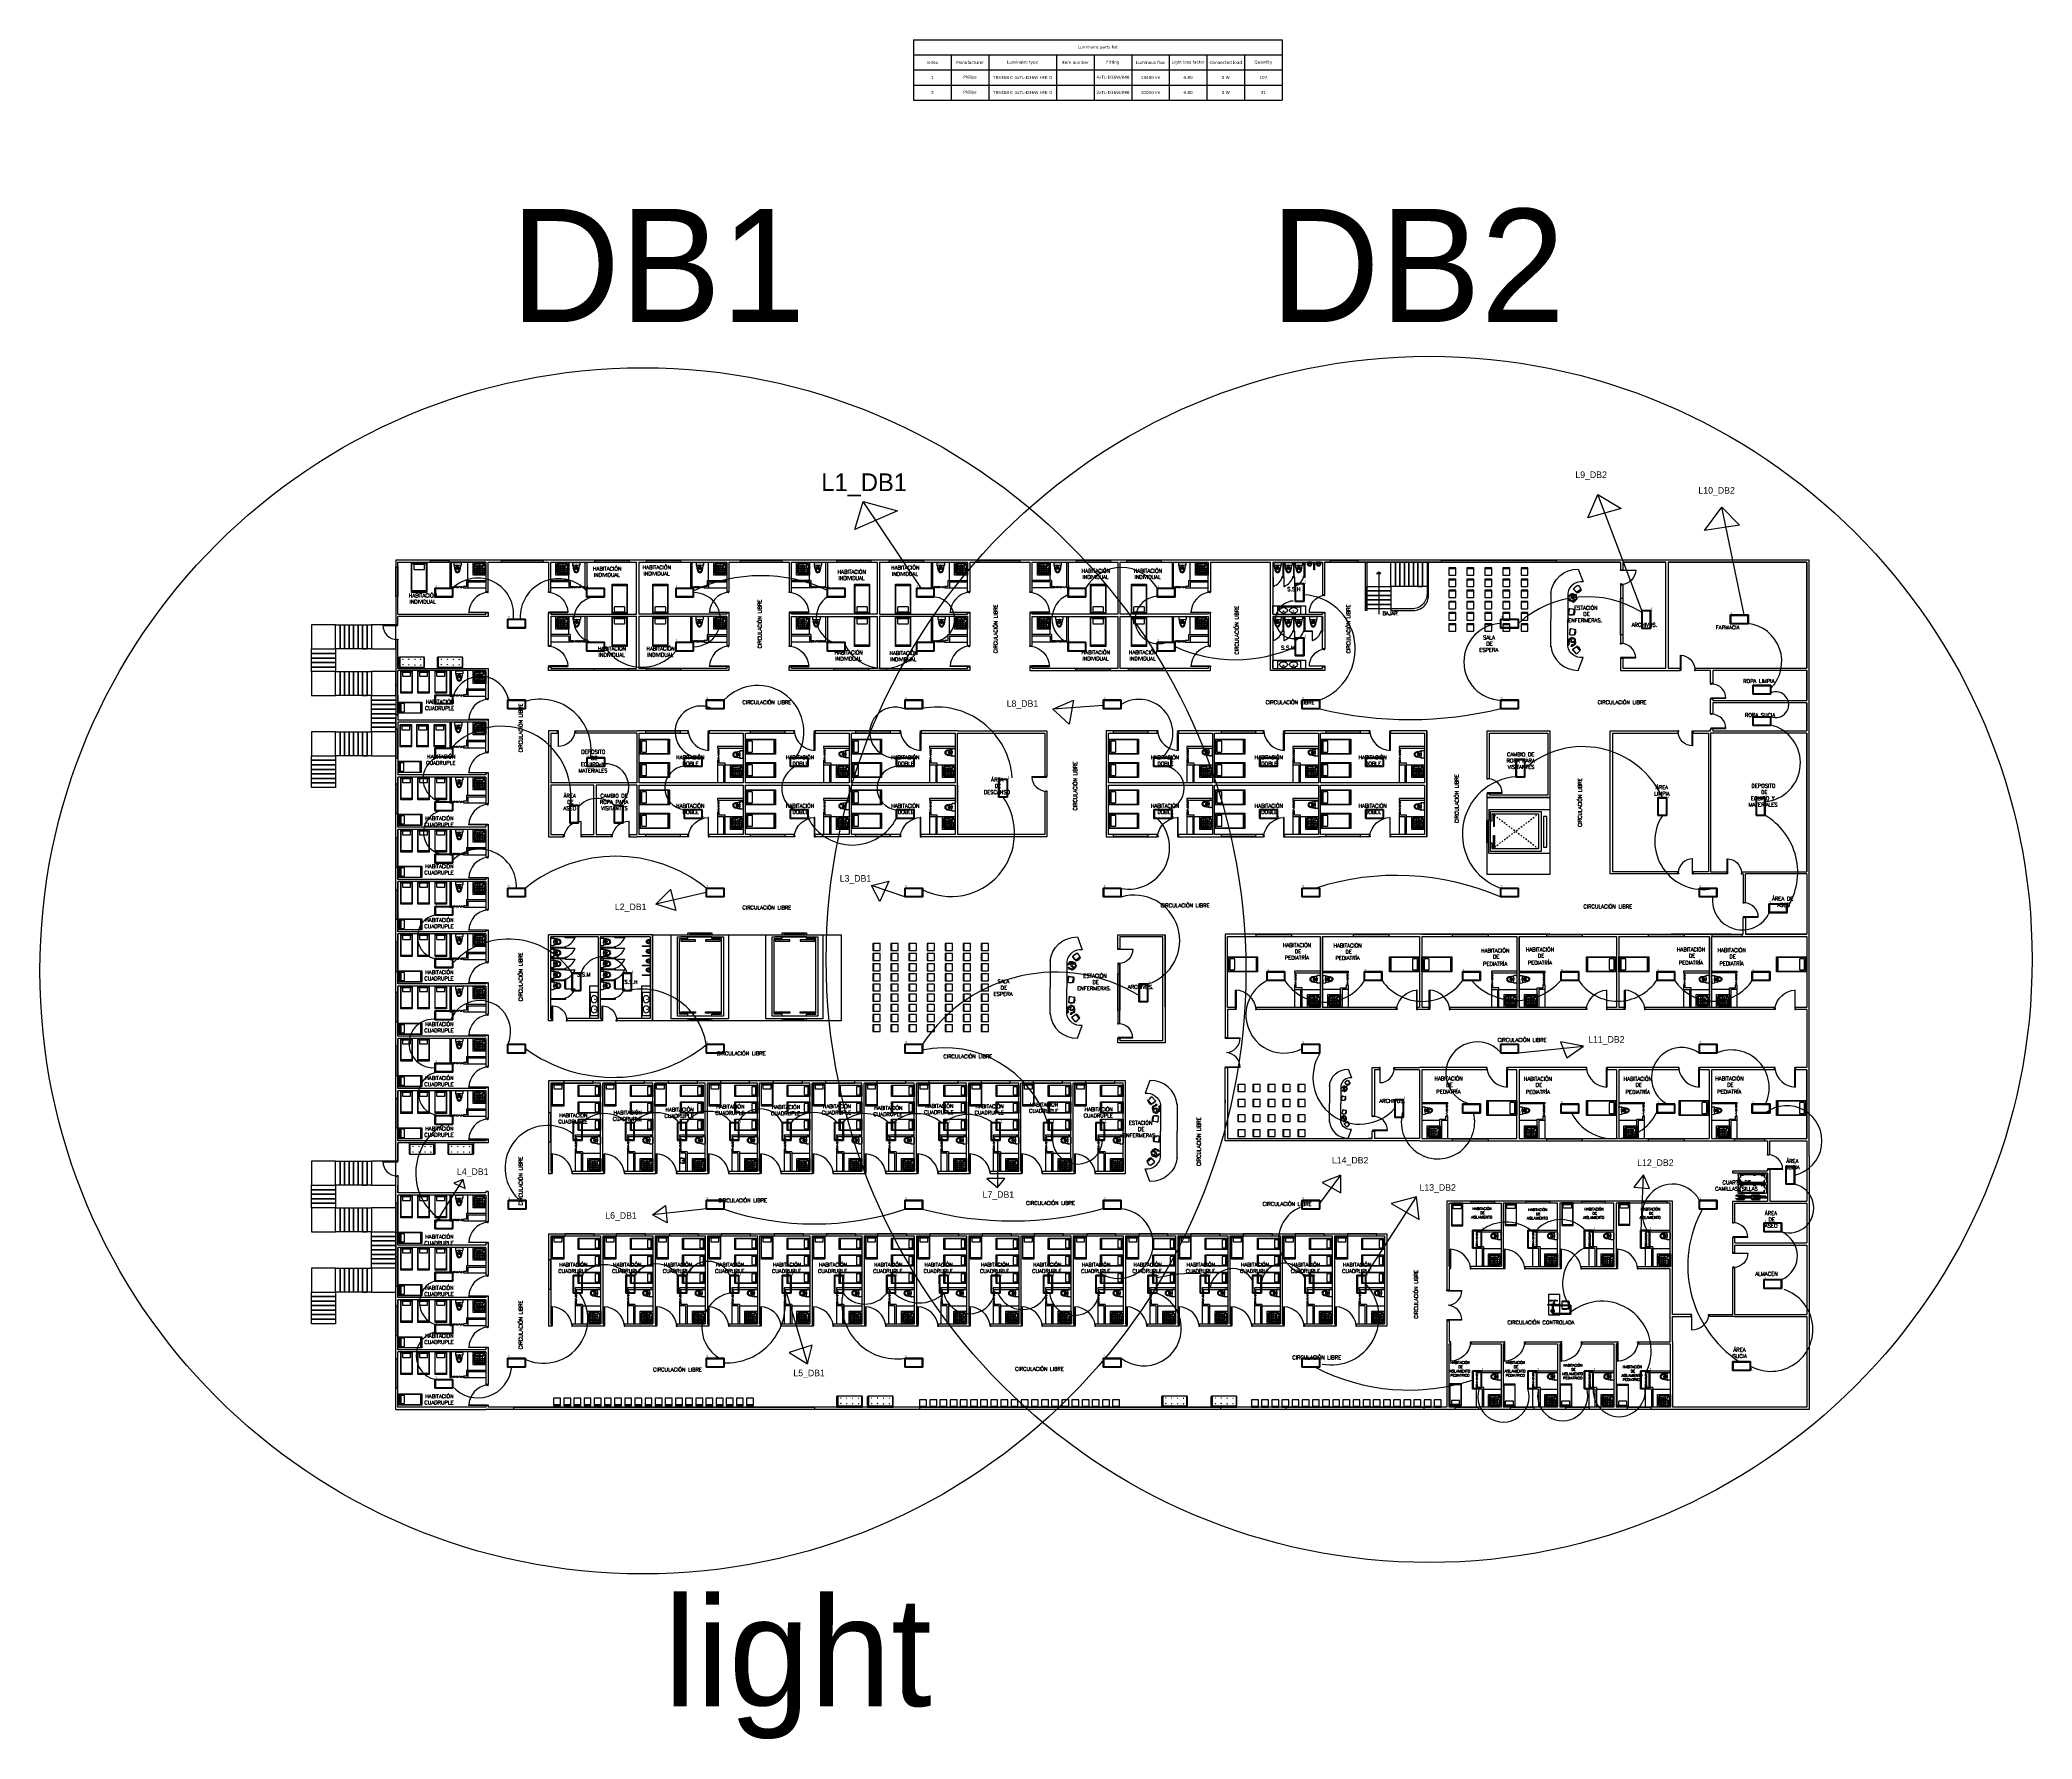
# Model space of a CAD drawing. Header units: metres. Extents: x -24 to 527, y -154 to 95.
# Drawn here: x -23.7 to 108.8, y -21.9 to 91 of the extents above; entities that cross this region are included whole.
import ezdxf

# ---------------------------------------------------------------- set-up
doc = ezdxf.new("R2010")
doc.units = ezdxf.units.M
doc.header["$MEASUREMENT"] = 0
doc.linetypes.add('HIDDEN', pattern=[0.375, 0.25, -0.125])
doc.layers.add('a_sh_aparatos', color=4, linetype='Continuous', lineweight=18)
doc.layers.add('EQUIPO', color=1, linetype='Continuous', lineweight=0)
for name, color, linetype in [('ALMACEN', 10, 'Continuous'), ('AN-TEXTO', 3, 'Continuous'), ('AR-ASCENSOR', 4, 'Continuous'), ('AR-ESCALERAS', 1, 'Continuous'), ('AR-MOBILIRIO', 1, 'Continuous'), ('AR-MUROS', 6, 'Continuous'), ('AR-PUERTAS', 2, 'Continuous'), ('AR-VENTANAS', 2, 'Continuous'), ('MOBILIARIO', 42, 'Continuous'), ('S.H.', 2, 'Continuous'), ('Sanitarios', 2, 'Continuous')]:
    doc.layers.add(name, color=color, linetype=linetype)
doc.styles.add('REGULAR-2.5', font='romans.shx', dxfattribs={"height": 2.5})
doc.styles.add('TableTextStyle', font='')
doc.styles.get('TableTextStyle').set_extended_font_data('VERDANA.TTF')

# ---------------------------------------------------------------- blocks, each defined once
blk = doc.blocks.new('AR-ESCALERAS 1 PISO')
at = {"layer": 'AR-ESCALERAS'}
blk.add_lwpolyline([(-2.25, 0.8), (-3.85, 0.8), (-3.85, -0.8), (-2.25, -0.8), (-2.25, 0.8)], dxfattribs=at)
for points in [[(-2.25, 0.8), (-1.95, 0.8), (-1.95, -0.8), (-2.25, -0.8)], [(-1.95, 0.8), (-1.65, 0.8), (-1.65, -0.8), (-1.95, -0.8)], [(-1.65, 0.8), (-1.35, 0.8), (-1.35, -0.8), (-1.65, -0.8)], [(-1.35, 0.8), (-1.05, 0.8), (-1.05, -0.8), (-1.35, -0.8)], [(-1.05, 0.8), (-0.75, 0.8), (-0.75, -0.8), (-1.05, -0.8)], [(-0.75, 0.8), (-0.45, 0.8), (-0.45, -0.8), (-0.75, -0.8)], [(-0.45, 0.8), (-0.15, 0.8), (-0.15, -0.8), (-0.45, -0.8)], [(-0.15, 0.8), (0.15, 0.8), (0.15, -0.8), (-0.15, -0.8)], [(-2.25, -0.8), (-2.25, -1.1), (-3.85, -1.1), (-3.85, -0.8)], [(-2.25, -1.1), (-2.25, -1.4), (-3.85, -1.4), (-3.85, -1.1)], [(-0.15, -0.8), (-0.45, -0.8), (-0.45, -0.8), (-0.15, -0.8)], [(-2.25, -1.4), (-2.25, -1.7), (-3.85, -1.7), (-3.85, -1.4)], [(-2.25, -1.7), (-2.25, -2), (-3.85, -2), (-3.85, -1.7)], [(-2.25, -2), (-2.25, -2.3), (-3.85, -2.3), (-3.85, -2)]]:
    blk.add_lwpolyline(points, close=True, dxfattribs=at)
blk = doc.blocks.new('AR-ASCENSOR 2')
at = {"layer": 'AR-ASCENSOR'}
for p, q in [((-2, 0.3), (1.8, 0.3)), ((-1.7, 0.6), (-1.7, 0.3)), ((-1.7, 0.5), (1.5, 0.5)), ((-1.7, 0.4), (1.5, 0.4)), ((1.5, 0.6), (1.5, 0.3)), ((-1.7, -13.2), (-1.7, -12.9)), ((-1.7, -13), (1.5, -13)), ((-1.7, -13.1), (1.5, -13.1))]:
    blk.add_line(p, q, dxfattribs=at)
for points in [[(-2, -12.9), (-4.6, -12.9), (-4.6, 0.3), (-2, 0.3), (-2, 0.6), (1.8, 0.6), (1.8, 0.3), (4.4, 0.3), (4.4, -12.9), (1.8, -12.9)], [(-3.6, 0), (3.6, 0), (3.6, -12.5), (-3.6, -12.5)], [(-3.1, -0.5), (-3.1, -0.7), (-0.8, -0.7), (-0.8, -0.5)], [(0.8, -0.5), (0.8, -0.7), (3.1, -0.7), (3.1, -0.5)], [(-3.1, -11.8), (-0.8, -11.8), (-0.8, -12), (-3.1, -12)], [(0.8, -11.8), (3.1, -11.8), (3.1, -12), (0.8, -12)]]:
    blk.add_lwpolyline(points, close=True, dxfattribs=at)
for points in [[(-2, -12.5), (-2, -12.2), (-3.3, -12.2), (-3.3, -0.3), (-2, -0.3), (-2, 0)], [(1.8, -12.5), (1.8, -12.2), (3.3, -12.2), (3.3, -0.3), (1.8, -0.3), (1.8, 0), (-3.1, 0)], [(-2, -12.9), (-2, -13.2), (1.8, -13.2), (1.8, -12.9)]]:
    blk.add_lwpolyline(points, dxfattribs=at)
blk = doc.blocks.new('AR-ASCENSOR 1')
at = {"layer": 'AR-ASCENSOR'}
for p, q in [((8.5, 3.7), (-1.9, 3.7)), ((-0.4, -3.4), (-0.4, 3.4)), ((-0.4, 3.4), (8.2, 3.4)), ((8.2, 3.4), (8.2, -3.4)), ((8.5, 3.7), (8.5, 1.9)), ((-0.8, 2.7), (-1.4, 2.7)), ((-1.4, 2.7), (-1.4, -2.5)), ((-0.8, -2.5), (-0.8, 2.7)), ((0, 3), (7.9, 3)), ((0, -3), (0, 3)), ((7.5, 0.7), (7.5, 2.8)), ((7.5, 2.8), (7.7, 2.8)), ((7.7, 0.7), (7.5, 0.7)), ((7.7, 2.8), (7.7, 0.7)), ((7.9, 3), (7.9, 2)), ((7.9, 2), (8.2, 2)), ((8.8, 1.9), (8.5, 1.9)), ((8.5, 1.9), (8.5, -1.9)), ((8.8, 1.6), (8.5, 1.6)), ((8.6, 1.6), (8.6, -1.6)), ((8.7, 1.6), (8.7, -1.6)), ((8.8, 1.9), (8.8, -1.9)), ((-1.4, -2.5), (-0.8, -2.5)), ((7.9, -3), (0, -3)), ((7.5, -0.8), (7.5, -2.9)), ((7.5, -0.8), (7.7, -0.8)), ((7.5, -2.9), (7.7, -2.9)), ((7.7, -2.9), (7.7, -0.8)), ((8.2, -1.8), (7.9, -1.8)), ((7.9, -1.8), (7.9, -3)), ((8.8, -1.6), (8.5, -1.6)), ((8.8, -1.9), (8.5, -1.9)), ((8.5, -3.7), (8.5, -1.9)), ((8.5, -3.7), (-1.9, -3.7)), ((8.2, -3.4), (-0.4, -3.4))]:
    blk.add_line(p, q, dxfattribs=at)
blk.add_lwpolyline([(-1.9, -3.7), (-1.9, 3.7)], dxfattribs=at)
at = {"layer": 'AR-ASCENSOR', "linetype": 'HIDDEN'}
for points in [[(0, 3), (7.9, -3)], [(7.9, 3), (0, -3)]]:
    blk.add_lwpolyline(points, dxfattribs=at)
blk = doc.blocks.new('AR-PUERTA 2')
at = {"layer": 'AR-PUERTAS', "linetype": 'Continuous'}
for points in [[(-1.35, -0.06), (-1.35, -0.01), (-1.33, -0.01), (-1.33, 0.04), (-1.38, 0.04), (-1.38, -0.06)], [(-0.03, -0.01), (-0.03, 0.04), (0.02, 0.04), (0.02, -0.06), (0, -0.06), (0, -0.01)], [(0, -0.06), (0, -1.26), (-0.03, -1.26), (-0.03, -0.06)]]:
    blk.add_lwpolyline(points, close=True, dxfattribs=at)
blk.add_arc((0.06, 0.17), 1.43, 188.1236, 267.3924, dxfattribs=at)
blk = doc.blocks.new('31643339')
at = {"layer": 'AR-MOBILIRIO'}
for p, q in [((0.04, 0.5), (0.04, -0.5)), ((0.04, 0.4), (0.09, 0.4)), ((1.9, 0.4), (1.95, 0.4)), ((1.95, 0.5), (1.95, -0.5)), ((0.04, -0.4), (0.09, -0.4)), ((1.9, -0.4), (1.95, -0.4))]:
    blk.add_line(p, q, dxfattribs=at)
blk.add_lwpolyline([(0, -0.5), (0, 0.5), (2, 0.5), (2, -0.5)], close=True, dxfattribs=at)
for points in [[(1.87, 0.47, -0.414214), (1.9, 0.45), (1.9, -0.45, -0.414214), (1.87, -0.48), (0.12, -0.48, -0.414214), (0.09, -0.45), (0.09, 0.45, -0.414214), (0.12, 0.47)], [(0.15, -0.33, 0.414214), (0.18, -0.36), (0.45, -0.36, 0.414214), (0.48, -0.33), (0.48, 0.33, 0.414214), (0.45, 0.36), (0.18, 0.36, 0.414214), (0.15, 0.33)]]:
    blk.add_lwpolyline(points, format="xyb", close=True, dxfattribs=at)
blk = doc.blocks.new('AR-PUERTA 1.2')
at = {"layer": 'AR-PUERTAS', "linetype": 'Continuous'}
for points in [[(0, 0.06), (0, 0.01), (0.03, 0.01), (0.03, -0.04), (-0.02, -0.04), (-0.02, 0.06)], [(1.15, 0.06), (1.15, 0.98), (1.13, 0.98), (1.13, 0.06)], [(1.13, 0.01), (1.13, -0.04), (1.18, -0.04), (1.18, 0.06), (1.15, 0.06), (1.15, 0.01)]]:
    blk.add_lwpolyline(points, close=True, dxfattribs=at)
blk.add_arc((1.14, -0.17), 1.15, 89.3332, 169.7918, dxfattribs=at)
blk = doc.blocks.new('AR-ESTACION DE ENFERMERAS')
at = {"layer": 'AR-MOBILIRIO'}
for p, q in [((-1.79, 3.36), (-1.79, 1.57)), ((-1.79, -0.23), (-1.79, 1.57)), ((-0.58, 2.26), (-0.62, 1.97)), ((-0.57, 2.26), (-0.61, 1.97)), ((-0.55, 1.91), (-0.34, 1.91)), ((-0.55, 1.9), (-0.34, 1.9)), ((-0.51, 2.32), (-0.3, 2.28)), ((-0.51, 2.31), (-0.3, 2.27)), ((-0.26, 2.2), (-0.29, 1.96)), ((-0.25, 2.2), (-0.28, 1.95)), ((-0.23, 2.04), (-0.27, 2.04)), ((-0.23, 2.04), (-0.27, 2.04)), ((-0.23, 2.12), (-0.26, 2.12)), ((-0.25, 2.12), (-0.26, 2.04)), ((-0.25, 2.12), (-0.26, 2.04)), ((-0.23, 2.11), (-0.26, 2.11)), ((-0.23, 2.08), (-0.26, 2.08)), ((-0.24, 2.12), (-0.25, 2.04)), ((-0.24, 2.12), (-0.25, 2.04)), ((-0.23, 2.12), (-0.24, 2.04)), ((-0.23, 2.12), (-0.24, 2.04)), ((-0.52, 0.92), (-0.55, 0.63)), ((-0.51, 0.92), (-0.54, 0.63)), ((-0.48, 0.57), (-0.28, 0.57)), ((-0.48, 0.56), (-0.28, 0.56)), ((-0.44, 0.98), (-0.23, 0.94)), ((-0.44, 0.97), (-0.24, 0.93)), ((-0.19, 0.87), (-0.22, 0.62)), ((-0.18, 0.86), (-0.21, 0.62)), ((-0.17, 0.7), (-0.2, 0.71)), ((-0.17, 0.7), (-0.2, 0.7)), ((-0.16, 0.78), (-0.19, 0.78)), ((-0.18, 0.78), (-0.19, 0.7)), ((-0.19, 0.78), (-0.19, 0.7)), ((-0.16, 0.77), (-0.19, 0.77)), ((-0.16, 0.74), (-0.19, 0.74)), ((-0.17, 0.78), (-0.18, 0.7)), ((-0.18, 0.78), (-0.18, 0.7)), ((-0.16, 0.78), (-0.17, 0.7)), ((-0.17, 0.78), (-0.17, 0.7)), ((-0.32, -0.46), (-0.13, -0.68)), ((-0.31, -0.37), (-0.14, -0.25)), ((-0.31, -0.46), (-0.12, -0.68)), ((-0.3, -0.38), (-0.13, -0.25)), ((-0.06, -0.26), (0.11, -0.45)), ((-0.05, -0.26), (0.12, -0.44)), ((-0.04, -0.68), (0.11, -0.53)), ((-0.03, -0.69), (0.11, -0.53)), ((0.04, -0.3), (0.01, -0.32)), ((0.03, -0.3), (0.01, -0.32)), ((0.01, -0.31), (0.07, -0.37)), ((0.01, -0.32), (0.06, -0.38)), ((0.02, -0.31), (0.07, -0.37)), ((0.02, -0.31), (0.07, -0.37)), ((0.03, -0.3), (0.08, -0.36)), ((0.03, -0.3), (0.08, -0.36)), ((0.06, -0.33), (0.03, -0.35)), ((0.08, -0.36), (0.06, -0.38)), ((0.08, -0.36), (0.06, -0.38))]:
    blk.add_line(p, q, dxfattribs=at)
at = {"layer": 'AR-MOBILIRIO', "linetype": 'ByBlock'}
for p, q in [((-0.67, 0.17), (-0.66, 0.22)), ((-0.65, 0.09), (-0.67, 0.17)), ((-0.66, 0.22), (-0.61, 0.27)), ((-0.63, 0.02), (-0.65, 0.09)), ((-0.64, 0.19), (-0.61, 0.17)), ((-0.64, -0.02), (-0.63, 0.02)), ((-0.61, 0.19), (-0.63, 0.18)), ((-0.61, 0.27), (-0.54, 0.3)), ((-0.56, 0.21), (-0.61, 0.19)), ((-0.61, 0.17), (-0.6, 0.12)), ((-0.6, 0.12), (-0.6, 0.08)), ((-0.6, 0.08), (-0.6, 0.04)), ((-0.6, 0.04), (-0.58, 0)), ((-0.49, 0.25), (-0.56, 0.21)), ((-0.55, 0.13), (-0.53, 0.19)), ((-0.51, 0.1), (-0.55, 0.13)), ((-0.54, 0.3), (-0.5, 0.33)), ((-0.53, 0.19), (-0.5, 0.25)), ((-0.36, 0.02), (-0.51, 0.1)), ((-0.45, 0.37), (-0.5, 0.33)), ((-0.5, 0.33), (-0.47, 0.32)), ((-0.45, 0.29), (-0.49, 0.25)), ((-0.47, 0.32), (-0.45, 0.29)), ((-0.39, 0.39), (-0.45, 0.37)), ((-0.41, 0.23), (-0.43, 0.2)), ((-0.43, 0.2), (-0.42, 0.15)), ((-0.42, 0.15), (-0.42, 0.1)), ((-0.42, 0.1), (-0.39, 0.09)), ((-0.4, 0.26), (-0.41, 0.23)), ((-0.38, 0.29), (-0.4, 0.26)), ((-0.34, 0.37), (-0.39, 0.39)), ((-0.39, 0.09), (-0.37, 0.06)), ((-0.34, 0.31), (-0.38, 0.29)), ((-0.31, 0.05), (-0.36, 0.02)), ((-0.35, 0.09), (-0.33, 0.11)), ((-0.34, 0.07), (-0.35, 0.09)), ((-0.26, 0.33), (-0.34, 0.37)), ((-0.31, 0.32), (-0.34, 0.31)), ((-0.33, 0.11), (-0.3, 0.09)), ((-0.28, 0.3), (-0.31, 0.32)), ((-0.22, 0.1), (-0.31, 0.05)), ((-0.3, 0.09), (-0.28, 0.11)), ((-0.26, 0.28), (-0.28, 0.3)), ((-0.28, 0.11), (-0.27, 0.13)), ((-0.27, 0.13), (-0.25, 0.13)), ((-0.19, 0.3), (-0.26, 0.33)), ((-0.23, 0.29), (-0.26, 0.28)), ((-0.25, 0.13), (-0.24, 0.15)), ((-0.24, 0.15), (-0.22, 0.14)), ((-0.22, 0.26), (-0.23, 0.29)), ((-0.21, 0.25), (-0.22, 0.26)), ((-0.22, 0.19), (-0.2, 0.21)), ((-0.2, 0.17), (-0.22, 0.19)), ((-0.22, 0.14), (-0.2, 0.17)), ((-0.18, 0.16), (-0.22, 0.1)), ((-0.22, 0.1), (-0.21, 0.04)), ((-0.2, 0.21), (-0.21, 0.25)), ((-0.21, 0.04), (-0.2, -0.01)), ((-0.16, 0.25), (-0.19, 0.3)), ((-0.14, 0.16), (-0.18, 0.16)), ((-0.16, 0.21), (-0.16, 0.25)), ((-0.14, 0.16), (-0.16, 0.21)), ((-0.15, -0.06), (-0.13, 0.05)), ((-0.13, 0.05), (-0.14, 0.16)), ((-0.64, -0.08), (-0.64, -0.02)), ((-0.61, -0.14), (-0.64, -0.08)), ((-0.6, -0.03), (-0.61, -0.07)), ((-0.61, -0.07), (-0.61, -0.11)), ((-0.61, -0.11), (-0.6, -0.12)), ((-0.6, -0.12), (-0.61, -0.14)), ((-0.59, -0.03), (-0.6, -0.03)), ((-0.57, -0.06), (-0.59, -0.03)), ((-0.58, 0), (-0.57, -0.04)), ((-0.57, -0.04), (-0.57, -0.06)), ((-0.44, -0.17), (-0.46, -0.18)), ((-0.46, -0.18), (-0.46, -0.19)), ((-0.46, -0.19), (-0.4, -0.2)), ((-0.4, -0.17), (-0.44, -0.17)), ((-0.39, -0.12), (-0.43, -0.13)), ((-0.43, -0.13), (-0.43, -0.14)), ((-0.43, -0.14), (-0.39, -0.15)), ((-0.38, -0.15), (-0.4, -0.17)), ((-0.4, -0.2), (-0.35, -0.19)), ((-0.35, -0.11), (-0.39, -0.12)), ((-0.39, -0.15), (-0.38, -0.15)), ((-0.3, -0.09), (-0.35, -0.11)), ((-0.35, -0.19), (-0.31, -0.14)), ((-0.31, -0.14), (-0.25, -0.1)), ((-0.25, -0.05), (-0.3, -0.09)), ((-0.21, -0.03), (-0.25, -0.05)), ((-0.25, -0.1), (-0.19, -0.08)), ((-0.2, -0.03), (-0.21, -0.03)), ((-0.2, -0.01), (-0.2, -0.03)), ((-0.19, -0.08), (-0.15, -0.06))]:
    blk.add_line(p, q, dxfattribs=at)
at = {"layer": 'AR-MOBILIRIO'}
for points in [[(-1.79, 3.32, -0.388962), (0.03, 4.93), (0.35, 4.08, 0.39649), (-0.67, 3.33), (-0.67, 1.57)], [(-1.79, -0.18, 0.388962), (0.03, -1.8), (0.35, -0.95, -0.39649), (-0.67, -0.2), (-0.67, 1.57)]]:
    blk.add_lwpolyline(points, format="xyb", dxfattribs=at)
at = {"layer": 'AR-MOBILIRIO', "linetype": 'ByBlock'}
for points in [[(-0.63, 3.06), (-0.65, 3.05), (-0.62, 3.12), (-0.57, 3.15), (-0.53, 3.17), (-0.49, 3.23), (-0.44, 3.29), (-0.39, 3.31), (-0.32, 3.3), (-0.25, 3.27), (-0.2, 3.25), (-0.14, 3.24)], [(-0.2, 3.25), (-0.19, 3.22), (-0.21, 3.19), (-0.27, 3.2), (-0.34, 3.23), (-0.38, 3.26), (-0.4, 3.27), (-0.4, 3.28), (-0.4, 3.24), (-0.44, 3.21), (-0.46, 3.18), (-0.5, 3.15), (-0.52, 3.11), (-0.54, 3.08), (-0.56, 3.08), (-0.55, 3.11), (-0.56, 3.12), (-0.59, 3.1), (-0.62, 3.08), (-0.63, 3.06)], [(-0.58, 2.91), (-0.59, 2.91), (-0.57, 2.85), (-0.53, 2.82), (-0.46, 2.81), (-0.4, 2.79), (-0.34, 2.75), (-0.3, 2.74), (-0.2, 2.79), (-0.13, 2.86), (-0.15, 2.89), (-0.21, 2.89)], [(-0.21, 2.89), (-0.26, 2.85), (-0.3, 2.81), (-0.31, 2.8), (-0.32, 2.8), (-0.36, 2.82), (-0.42, 2.84), (-0.47, 2.86), (-0.49, 2.89), (-0.53, 2.92), (-0.53, 2.91), (-0.52, 2.87), (-0.52, 2.86), (-0.54, 2.86), (-0.57, 2.9), (-0.58, 2.91)], [(-0.22, 2.89), (-0.32, 2.93), (-0.37, 2.96), (-0.4, 3.12), (-0.4, 3.17), (-0.34, 3.19), (-0.27, 3.2)], [(-0.32, 2.97), (-0.3, 2.99), (-0.28, 2.99), (-0.28, 2.95), (-0.25, 2.94), (-0.23, 2.95), (-0.21, 2.93), (-0.19, 2.94), (-0.19, 2.91), (-0.15, 2.92), (-0.15, 2.94), (-0.13, 2.94), (-0.09, 2.98), (-0.1, 2.99), (-0.08, 3.01), (-0.1, 3.03), (-0.1, 3.06), (-0.1, 3.09), (-0.12, 3.11), (-0.16, 3.13), (-0.2, 3.13), (-0.23, 3.12), (-0.26, 3.12), (-0.3, 3.08), (-0.34, 3.06), (-0.34, 3.02), (-0.34, 2.99)], [(-0.12, 2.86), (-0.09, 2.91), (-0.06, 2.94), (-0.04, 2.98), (-0.06, 3.06), (-0.08, 3.15), (-0.09, 3.2), (-0.14, 3.24)]]:
    blk.add_lwpolyline(points, dxfattribs=at)
at = {"layer": 'AR-MOBILIRIO'}
for centre, radius, start, end in [((-0.87, 2.15), 0.646, 336.7176, 10.5405), ((-0.21, 2.06), 0.0305, 272.5051, 304.8395), ((-0.2, 2.09), 0.0305, 42.2784, 74.6625), ((-0.8, 0.81), 0.646, 336.7176, 10.5405), ((-0.14, 0.72), 0.0305, 272.5051, 304.8395), ((-0.13, 0.75), 0.0305, 42.2784, 74.6625), ((-0.43, -0.75), 0.646, 23.8876, 57.7104), ((0.07, -0.3), 0.0305, 89.4483, 121.8325), ((0.09, -0.32), 0.0305, 319.675, 352.0095)]:
    blk.add_arc(centre, radius, start, end, dxfattribs=at)
at = {"layer": 'AR-MOBILIRIO', "extrusion": (0, 0, -1)}
for centre, major_axis, start_param, end_param in [((-0.55, 1.96), (0.0369, 0.0554), 2.568445, 4.232936), ((-0.55, 1.96), (0.0313, 0.0471), 2.568445, 4.232936), ((-0.52, 2.25), (0.0369, 0.0554), 4.232936, 5.879449), ((-0.52, 2.25), (0.0313, 0.0471), 4.232936, 5.879449), ((-0.34, 1.96), (0.0313, 0.0471), 1.092801, 2.568445), ((-0.34, 1.96), (0.0369, 0.0554), 1.092801, 2.568445), ((-0.31, 2.21), (0.0369, 0.0554), 5.879449, 7.375986), ((-0.31, 2.21), (0.0313, 0.0471), 5.879449, 7.375986), ((-0.48, 0.62), (0.0369, 0.0554), 2.568445, 4.232936), ((-0.48, 0.62), (0.0313, 0.0471), 2.568445, 4.232936), ((-0.45, 0.91), (0.0369, 0.0554), 4.232936, 5.879449), ((-0.45, 0.91), (0.0313, 0.0471), 4.232936, 5.879449), ((-0.27, 0.62), (0.0369, 0.0554), 1.092801, 2.568445), ((-0.27, 0.62), (0.0313, 0.0471), 1.092801, 2.568445), ((-0.25, 0.87), (0.0313, 0.0471), 5.879449, 7.375986), ((-0.25, 0.87), (0.0369, 0.0554), 5.879449, 7.375986), ((-0.27, -0.42), (-0.0156, 0.0647), 4.232936, 5.879449), ((-0.27, -0.42), (-0.0132, 0.055), 4.232936, 5.879449), ((-0.1, -0.3), (-0.0156, 0.0647), 5.879449, 7.375986), ((-0.1, -0.3), (-0.0132, 0.055), 5.879449, 7.375986), ((-0.08, -0.64), (-0.0156, 0.0647), 2.568445, 4.232936), ((-0.08, -0.64), (-0.0132, 0.055), 2.568445, 4.232936), ((0.07, -0.49), (-0.0156, 0.0647), 1.092801, 2.568445), ((0.07, -0.49), (-0.0132, 0.055), 1.092801, 2.568445)]:
    blk.add_ellipse(centre, major_axis=major_axis, ratio=1, start_param=start_param, end_param=end_param, dxfattribs=at)
at = {"layer": 'AR-MOBILIRIO'}
for centre, major_axis, start_param, end_param in [((-0.24, 2.08), (0.022, 0.194), 2.867658, 6.556557), ((-0.27, 2.08), (0.022, 0.194), 3.414965, 6.009251), ((-0.18, 0.74), (0.022, 0.194), 2.867658, 6.556557), ((-0.2, 0.74), (0.022, 0.194), 3.414965, 6.009251), ((0.05, -0.34), (-0.128, 0.148), 2.867658, 6.556557), ((0.03, -0.35), (-0.128, 0.148), 3.414965, 6.009251)]:
    blk.add_ellipse(centre, major_axis=major_axis, ratio=0.239226, start_param=start_param, end_param=end_param, dxfattribs=at)
for points in [[(-0.19, 2.03), (-0.19, 2.05), (-0.18, 2.07), (-0.18, 2.09), (-0.18, 2.1), (-0.18, 2.11)], [(-0.12, 0.69), (-0.12, 0.71), (-0.12, 0.73), (-0.11, 0.76), (-0.11, 0.76), (-0.11, 0.77)], [(0.12, -0.33), (0.11, -0.31), (0.1, -0.3), (0.08, -0.28), (0.07, -0.27), (0.07, -0.27)]]:
    blk.add_open_spline(points, degree=3, knots=[4.503628, 4.503628, 4.503628, 4.503628, 4.7924379, 4.7924379, 4.9095358, 4.9095358, 4.9095358, 4.9095358], dxfattribs=at)
at = {"layer": 'MOBILIARIO', "linetype": 'ByBlock'}
blk.add_line((-0.63, 0.18), (-0.64, 0.19), dxfattribs=at)
blk = doc.blocks.new('AR-ESTACION DE ENFERMERAS 1')
at = {"layer": 'AR-MOBILIRIO'}
for p, q in [((0.16, 4.32), (0.3, 4.17)), ((0.17, 4.33), (0.31, 4.17)), ((0.41, 4.59), (0.18, 4.42)), ((0.42, 4.58), (0.18, 4.41)), ((0.59, 4.31), (0.39, 4.16)), ((0.6, 4.3), (0.39, 4.16)), ((0.53, 4.25), (0.46, 4.2)), ((0.48, 4.18), (0.46, 4.2)), ((0.54, 4.24), (0.47, 4.19)), ((0.54, 4.24), (0.47, 4.19)), ((0.53, 4.24), (0.47, 4.2)), ((0.48, 4.18), (0.47, 4.21)), ((0.54, 4.23), (0.48, 4.18)), ((0.54, 4.23), (0.48, 4.18)), ((0.51, 4.2), (0.49, 4.23)), ((0.5, 4.56), (0.61, 4.38)), ((0.51, 4.57), (0.61, 4.39)), ((0.54, 4.22), (0.52, 4.25)), ((0.55, 4.23), (0.53, 4.25))]:
    blk.add_line(p, q, dxfattribs=at)
for centre, radius, start, end in [((0.14, 4.73), 0.646, 288.6156, 322.4385), ((0.51, 4.17), 0.0305, 224.4031, 256.7375), ((0.54, 4.19), 0.0305, 354.1764, 26.5605)]:
    blk.add_arc(centre, radius, start, end, dxfattribs=at)
at = {"layer": 'AR-MOBILIRIO', "extrusion": (0, 0, -1)}
for centre, major_axis, start_param, end_param in [((0.22, 4.36), (0.0659, 0.0096), 2.568445, 4.232936), ((0.22, 4.36), (0.056, 0.0081), 2.568445, 4.232936), ((0.35, 4.21), (0.0659, 0.0096), 1.092801, 2.568445), ((0.35, 4.21), (0.056, 0.0081), 1.092801, 2.568445), ((0.45, 4.53), (0.0659, 0.0096), 4.232936, 5.879449), ((0.45, 4.53), (0.056, 0.0081), 4.232936, 5.879449), ((0.56, 4.35), (0.056, 0.0081), 5.879449, 7.375986), ((0.56, 4.35), (0.0659, 0.0096), 5.879449, 7.375986)]:
    blk.add_ellipse(centre, major_axis=major_axis, ratio=1, start_param=start_param, end_param=end_param, dxfattribs=at)
at = {"layer": 'AR-MOBILIRIO'}
for centre, start_param, end_param in [((0.51, 4.21), 2.867658, 6.556557), ((0.49, 4.23), 3.414965, 6.009251)]:
    blk.add_ellipse(centre, major_axis=(0.159, 0.113), ratio=0.239226, start_param=start_param, end_param=end_param, dxfattribs=at)
blk.add_open_spline([(0.51, 4.14), (0.52, 4.15), (0.54, 4.16), (0.56, 4.18), (0.57, 4.18), (0.57, 4.19)], degree=3, knots=[4.503628, 4.503628, 4.503628, 4.503628, 4.7924379, 4.7924379, 4.9095358, 4.9095358, 4.9095358, 4.9095358], dxfattribs=at)
at = {"layer": 'AR-MOBILIRIO', "color": 1}
blk.add_blockref('AR-ESTACION DE ENFERMERAS', (0.43, 0.75), dxfattribs=at)
blk = doc.blocks.new('silla')
for points in [[(-0.23, -0.02), (0.23, -0.02), (0.23, 0.02), (-0.23, 0.02)], [(-0.23, -0.47), (0.23, -0.47), (0.23, -0.02), (-0.23, -0.02)]]:
    blk.add_lwpolyline(points, close=True)
blk = doc.blocks.new('*U91')
at = {"layer": 'AR-MOBILIRIO', "rotation": 90}
blk.add_blockref('silla', (-0.225, 0), dxfattribs=at)
blk = doc.blocks.new('*U92')
at = {"layer": 'AR-MUROS', "color": 0, "linetype": 'ByBlock', "lineweight": -2}
for p in [(0, 5.4), (1.2, 5.4), (2.4, 5.4), (3.6, 5.4), (4.8, 5.4), (6, 5.4), (7.2, 5.4), (0, 4.725), (0, 4.05), (1.2, 4.725), (1.2, 4.05), (2.4, 4.725), (2.4, 4.05), (3.6, 4.725), (3.6, 4.05), (4.8, 4.725), (4.8, 4.05), (6, 4.725), (6, 4.05), (7.2, 4.725), (7.2, 4.05), (0, 3.375), (0, 2.7), (1.2, 3.375), (1.2, 2.7), (2.4, 3.375), (2.4, 2.7), (3.6, 3.375), (3.6, 2.7), (4.8, 3.375), (4.8, 2.7), (6, 3.375), (6, 2.7), (7.2, 3.375), (7.2, 2.7), (0, 2.025), (0, 1.35), (1.2, 2.025), (1.2, 1.35), (2.4, 2.025), (2.4, 1.35), (3.6, 2.025), (3.6, 1.35), (4.8, 2.025), (4.8, 1.35), (6, 2.025), (6, 1.35), (7.2, 2.025), (7.2, 1.35), (0, 0.675), (0, 0), (1.2, 0.675), (1.2, 0), (2.4, 0.675), (2.4, 0), (3.6, 0.675), (3.6, 0), (4.8, 0.675), (4.8, 0), (6, 0.675), (6, 0), (7.2, 0.675), (7.2, 0)]:
    blk.add_blockref('*U91', p, dxfattribs=at)
blk = doc.blocks.new('*U93')
at = {"layer": 'AR-MOBILIRIO'}
blk.add_blockref('silla', (0, 0.225), dxfattribs=at)
blk = doc.blocks.new('*U94')
at = {"layer": 'AR-MUROS', "color": 0, "linetype": 'ByBlock', "lineweight": -2}
for p in [(0, 3.72), (0, 2.97), (1.2, 3.72), (1.2, 2.97), (2.4, 3.72), (2.4, 2.97), (3.6, 3.72), (3.6, 2.97), (4.8, 3.72), (4.8, 2.97), (0, 2.23), (0, 1.49), (1.2, 2.23), (1.2, 1.49), (2.4, 2.23), (2.4, 1.49), (3.6, 2.23), (3.6, 1.49), (4.8, 2.23), (4.8, 1.49), (0, 0), (0, 0.74), (1.2, 0.74), (1.2, 0), (2.4, 0.74), (2.4, 0), (3.6, 0.74), (3.6, 0), (4.8, 0.74), (4.8, 0)]:
    blk.add_blockref('*U93', p, dxfattribs=at)
blk = doc.blocks.new('111111')
at = {"layer": 'AR-PUERTAS', "linetype": 'Continuous'}
for p, q in [((254.32, 121.56), (254.32, 122.51)), ((254.34, 121.59), (254.34, 122.51)), ((256.27, 122.51), (256.24, 122.51)), ((256.24, 121.59), (256.24, 122.51)), ((256.27, 121.56), (256.27, 122.51)), ((254.29, 121.51), (254.29, 121.61)), ((254.32, 121.61), (254.29, 121.61)), ((254.34, 121.51), (254.29, 121.51)), ((254.34, 121.59), (254.32, 121.59)), ((254.34, 121.56), (254.32, 121.56)), ((254.34, 121.51), (254.34, 121.56)), ((256.24, 121.59), (256.27, 121.59)), ((256.24, 121.51), (256.24, 121.56)), ((256.24, 121.56), (256.27, 121.56)), ((256.24, 121.51), (256.29, 121.51)), ((256.27, 121.61), (256.29, 121.61)), ((256.29, 121.51), (256.29, 121.61))]:
    blk.add_line(p, q, dxfattribs=at)
for centre, start, end in [((254.3, 121.51), 5.0221, 88.847), ((256.29, 121.51), 91.153, 174.9779)]:
    blk.add_arc(centre, 0.999, start, end, dxfattribs=at)
blk = doc.blocks.new('*U95')
at = {"layer": 'AR-MOBILIRIO', "rotation": 90}
blk.add_blockref('silla', (-0.225, 0), dxfattribs=at)
blk = doc.blocks.new('*U96')
at = {"layer": 'AR-MUROS', "color": 0, "linetype": 'ByBlock', "lineweight": -2}
for p in [(0, 3), (1, 3), (2, 3), (3, 3), (4, 3), (0, 2), (1, 2), (2, 2), (3, 2), (4, 2), (0, 1), (0, 0), (1, 1), (1, 0), (2, 1), (2, 0), (3, 1), (3, 0), (4, 1), (4, 0)]:
    blk.add_blockref('*U95', p, dxfattribs=at)
blk = doc.blocks.new('AR-MESA DE ENFERMERAS')
at = {"layer": 'AR-MOBILIRIO'}
for p, q in [((1195.49, 626.14), (1195.49, 626.09)), ((1195.49, 625.61), (1195.49, 625.66)), ((1195.57, 626.09), (1195.57, 626.14)), ((1195.57, 625.66), (1195.57, 625.61)), ((1195.88, 626.09), (1195.88, 626.14)), ((1195.88, 625.66), (1195.88, 625.61)), ((1196.39, 626.23), (1196.38, 626.22)), ((1196.39, 626.22), (1196.38, 626.21)), ((1196.39, 626.22), (1196.38, 626.21)), ((1196.4, 626.23), (1196.39, 626.23)), ((1196.39, 626.23), (1196.39, 626.23)), ((1196.39, 626.21), (1196.39, 626.2)), ((1196.39, 626.21), (1196.39, 626.2)), ((1196.39, 626.2), (1196.39, 626.19)), ((1196.39, 626.2), (1196.39, 626.19)), ((1196.4, 626.19), (1196.39, 626.18)), ((1196.39, 626.19), (1196.39, 626.19)), ((1196.41, 626.23), (1196.4, 626.22)), ((1196.41, 626.23), (1196.4, 626.22)), ((1196.4, 626.23), (1196.4, 626.23)), ((1196.4, 626.19), (1196.4, 626.18)), ((1196.4, 626.18), (1196.4, 626.17)), ((1196.42, 626.19), (1196.41, 626.18)), ((1196.41, 626.18), (1196.41, 626.18)), ((1196.42, 626.19), (1196.42, 626.18)), ((1196.42, 626.19), (1196.42, 626.18)), ((1196.43, 626.19), (1196.43, 626.18)), ((1196.44, 626.34), (1196.44, 626.25)), ((1196.44, 626.32), (1196.55, 626.32)), ((1196.44, 626.31), (1196.55, 626.31)), ((1196.44, 626.29), (1196.55, 626.29)), ((1196.44, 626.28), (1196.55, 626.28)), ((1196.44, 626.27), (1196.55, 626.27)), ((1196.44, 626.25), (1196.55, 626.25)), ((1196.46, 626.34), (1196.46, 626.25)), ((1196.47, 626.34), (1196.47, 626.25)), ((1196.48, 626.34), (1196.48, 626.25)), ((1196.5, 626.34), (1196.5, 626.25)), ((1196.51, 626.34), (1196.51, 626.25)), ((1196.52, 626.34), (1196.52, 626.25)), ((1196.54, 626.34), (1196.54, 626.25))]:
    blk.add_line(p, q, dxfattribs=at)
for points in [[(1196.04, 625.18), (1196.79, 625.18), (1196.79, 626.53), (1196.04, 626.53)], [(1196.44, 626.34), (1196.55, 626.34), (1196.55, 626.25), (1196.44, 626.25)]]:
    blk.add_lwpolyline(points, close=True, dxfattribs=at)
for points in [[(1195.49, 626.14, 0.414214), (1195.4, 626.05), (1195.4, 625.7, 0.414214), (1195.49, 625.61)], [(1195.49, 626.09), (1195.49, 626.09, 0.414214), (1195.46, 626.05), (1195.46, 625.7, 0.414214), (1195.49, 625.66)]]:
    blk.add_lwpolyline(points, format="xyb", dxfattribs=at)
for points in [[(1195.57, 626.11), (1195.49, 626.11)], [(1195.49, 625.64), (1195.57, 625.64)], [(1195.88, 626.14), (1195.57, 626.14)], [(1195.88, 626.09), (1195.57, 626.09)], [(1195.57, 625.66), (1195.88, 625.66)], [(1195.57, 625.61), (1195.88, 625.61)], [(1195.88, 625.64), (1195.91, 625.64), (1195.91, 626.11), (1195.88, 626.11)], [(1196.43, 626.2), (1196.41, 626.2), (1196.41, 626.35), (1196.6, 626.35), (1196.6, 626.2), (1196.58, 626.2)], [(1196.45, 626.22), (1196.56, 626.22)], [(1196.56, 626.18), (1196.45, 626.18)]]:
    blk.add_lwpolyline(points, dxfattribs=at)
for centre, start, end in [((1196.45, 626.2), 79.6346, 280.3654), ((1196.56, 626.2), 259.6346, 100.3654)]:
    blk.add_arc(centre, 0.0197, start, end, dxfattribs=at)
blk = doc.blocks.new('*U97')
at = {"layer": 'AR-MOBILIRIO', "rotation": 90}
blk.add_blockref('silla', (-0.225, 0), dxfattribs=at)
blk = doc.blocks.new('*U98')
at = {"layer": 'AR-MUROS', "color": 0, "linetype": 'ByBlock', "lineweight": -2}
for p in [(0, 12.825), (0, 12.15), (0, 11.475), (0, 10.8), (0, 10.125), (0, 9.45), (0, 8.775), (0, 8.1), (0, 7.425), (0, 6.75), (0, 6.075), (0, 5.4), (0, 4.725), (0, 4.05), (0, 3.375), (0, 2.7), (0, 2.025), (0, 1.35), (0, 0.675), (0, 0)]:
    blk.add_blockref('*U97', p, dxfattribs=at)
blk = doc.blocks.new('AR-PUERTA 1')
at = {"layer": 'AR-PUERTAS', "linetype": 'Continuous'}
for points in [[(0, 0.06), (0, 0.01), (0.03, 0.01), (0.03, -0.04), (-0.02, -0.04), (-0.02, 0.06)], [(0.95, 0.03), (0.95, 0.96), (0.93, 0.96), (0.93, 0.03)], [(0.93, 0.01), (0.93, -0.04), (0.98, -0.04), (0.98, 0.06), (0.95, 0.06), (0.95, 0.01)]]:
    blk.add_lwpolyline(points, close=True, dxfattribs=at)
blk.add_arc((0.95, 0.01), 0.949, 89.9989, 178.4932, dxfattribs=at)
blk = doc.blocks.new('AR-PUERTA DE BAÑOS')
at = {"layer": 'AR-PUERTAS', "linetype": 'Continuous'}
for p, q in [((1106.12, 652.98), (1106.17, 652.98)), ((1106.12, 652.98), (1106.12, 652.95)), ((1106.17, 652.95), (1106.12, 652.95)), ((1106.17, 652.98), (1106.17, 652.95)), ((1106.17, 652.33), (1106.12, 652.33)), ((1106.12, 652.31), (1106.12, 652.33)), ((1106.12, 652.31), (1106.17, 652.31)), ((1106.17, 652.31), (1106.17, 652.33))]:
    blk.add_line(p, q, dxfattribs=at)
blk.add_lwpolyline([(1106.15, 652.95), (1106.77, 652.95), (1106.77, 652.93), (1106.15, 652.93)], close=True, dxfattribs=at)
blk.add_arc((1105.85, 653.27), 0.983, 286.0894, 339.29, dxfattribs=at)
blk = doc.blocks.new('AR-PUERTA PARA BAÑOS')
at = {"layer": 'AR-PUERTAS', "linetype": 'Continuous'}
for points in [[(1153.17, 673.33), (1153.17, 673.28), (1153.19, 673.28), (1153.19, 673.33)], [(1153.19, 673.3), (1153.19, 672.68), (1153.22, 672.68), (1153.22, 673.3)], [(1153.8, 673.28), (1153.8, 673.33), (1153.83, 673.33), (1153.83, 673.28)]]:
    blk.add_lwpolyline(points, close=True, dxfattribs=at)
blk.add_arc((1152.86, 673.6), 0.983, 290.71, 343.9106, dxfattribs=at)
blk = doc.blocks.new('*U99')
at = {"layer": 'AR-MOBILIRIO', "rotation": 90}
blk.add_blockref('silla', (-0.225, 0), dxfattribs=at)
blk = doc.blocks.new('*U100')
at = {"layer": 'AR-MUROS', "color": 0, "linetype": 'ByBlock', "lineweight": -2}
for p in [(0, 12.825), (0, 12.15), (0, 11.475), (0, 10.8), (0, 10.125), (0, 9.45), (0, 8.775), (0, 8.1), (0, 7.425), (0, 6.75), (0, 6.075), (0, 5.4), (0, 4.725), (0, 4.05), (0, 3.375), (0, 2.7), (0, 2.025), (0, 1.35), (0, 0.675), (0, 0)]:
    blk.add_blockref('*U99', p, dxfattribs=at)
blk = doc.blocks.new('mueb')
at = {"layer": 'AR-MOBILIRIO'}
for p, q in [((354.2, 187.28), (354.2, 187.21)), ((355.9, 187.28), (354.2, 187.28)), ((354.2, 187.21), (355.9, 187.21)), ((354.25, 187.16), (354.2, 187.16)), ((354.2, 187.16), (354.2, 186.56)), ((354.22, 187.21), (354.22, 187.16)), ((354.25, 186.56), (354.25, 187.16)), ((354.47, 187.06), (354.44, 187.03)), ((354.47, 187.03), (354.44, 187.06)), ((354.86, 187.06), (354.83, 187.03)), ((354.86, 187.03), (354.83, 187.06)), ((355.23, 187.03), (355.26, 187.06)), ((355.23, 187.06), (355.26, 187.03)), ((355.62, 187.03), (355.65, 187.06)), ((355.62, 187.06), (355.65, 187.03)), ((355.84, 187.16), (355.9, 187.16)), ((355.84, 186.56), (355.84, 187.16)), ((355.87, 187.21), (355.87, 187.16)), ((355.9, 187.28), (355.9, 187.21)), ((355.9, 187.16), (355.9, 186.56)), ((354.2, 186.56), (354.25, 186.56)), ((354.2, 186.56), (354.25, 186.56)), ((354.22, 186.56), (354.22, 186.52)), ((354.22, 186.56), (354.22, 186.52)), ((355.87, 186.52), (354.22, 186.52)), ((354.47, 186.69), (354.44, 186.67)), ((354.47, 186.67), (354.44, 186.69)), ((354.86, 186.69), (354.83, 186.67)), ((354.86, 186.67), (354.83, 186.69)), ((355.23, 186.69), (355.26, 186.67)), ((355.23, 186.67), (355.26, 186.69)), ((355.62, 186.69), (355.65, 186.67)), ((355.62, 186.67), (355.65, 186.69)), ((355.9, 186.56), (355.84, 186.56)), ((355.87, 186.56), (355.87, 186.52))]:
    blk.add_line(p, q, dxfattribs=at)
blk = doc.blocks.new('*U101')
at = {"layer": 'AR-MOBILIRIO', "rotation": 90}
blk.add_blockref('silla', (-0.225, 0), dxfattribs=at)
blk = doc.blocks.new('*U102')
at = {"layer": 'AR-MUROS', "color": 0, "linetype": 'ByBlock', "lineweight": -2}
for p in [(0, 12.15), (0, 11.475), (0, 10.8), (0, 10.125), (0, 9.45), (0, 8.775), (0, 8.1), (0, 7.425), (0, 6.75), (0, 6.075), (0, 5.4), (0, 4.725), (0, 4.05), (0, 3.375), (0, 2.7), (0, 2.025), (0, 1.35), (0, 0.675), (0, 0)]:
    blk.add_blockref('*U101', p, dxfattribs=at)
blk = doc.blocks.new('LAVATORIO2 POZAS')
at = {"layer": 'AR-MOBILIRIO'}
for p, q in [((346.51, 176.23), (346.51, 176.97)), ((346.51, 176.97), (347.01, 176.97)), ((346.51, 175.43), (346.51, 176.23)), ((347.01, 175.43), (347.01, 176.97)), ((346.51, 175.43), (347.01, 175.43))]:
    blk.add_line(p, q, dxfattribs=at)
for centre, radius in [((346.8, 176.49), 0.0161), ((346.96, 176.58), 0.0226), ((346.96, 176.42), 0.0226), ((346.81, 175.83), 0.0161), ((346.96, 175.91), 0.0226), ((346.96, 175.75), 0.0226)]:
    blk.add_circle(centre, radius, dxfattribs=at)
for centre in [(346.75, 176.5), (346.75, 175.83)]:
    blk.add_ellipse(centre, major_axis=(-0.002, 0.261), ratio=0.699963, dxfattribs=at)
blk = doc.blocks.new('1p-toppiece')
at = {"layer": 'AR-MOBILIRIO'}
for p, q in [((-0.23, 0.22), (-0.53, 0.17)), ((-0.53, 0.17), (-0.27, 0.22)), ((-0.48, 0), (-0.48, 0)), ((-0.48, 0), (-0.48, 0)), ((-0.48, 0), (-0.48, 0)), ((-0.48, 0), (-0.48, 0)), ((-0.48, 0), (-0.48, 0)), ((-0.48, 0), (-0.48, 0)), ((-0.48, 0), (-0.48, 0)), ((-0.48, 0), (-0.48, 0)), ((-0.41, 0.04), (-0.44, 0.04)), ((-0.23, 0.22), (-0.23, 0.19)), ((-0.2, 0.01), (-0.23, 0.19)), ((-0.22, 0.1), (-0.22, 0)), ((-0.22, -0.09), (-0.22, 0)), ((-0.05, 0.26), (-0.19, 0.26)), ((-0.01, 0.22), (-0.01, -0.21)), ((-0.23, -0.21), (-0.53, -0.16)), ((-0.53, -0.17), (-0.27, -0.22)), ((-0.41, -0.03), (-0.44, -0.04)), ((-0.23, -0.19), (-0.2, 0)), ((-0.23, -0.19), (-0.23, -0.21)), ((-0.05, -0.25), (-0.19, -0.25))]:
    blk.add_line(p, q, dxfattribs=at)
blk.add_lwpolyline([(-0.47, -0.01, 0.139005), (-0.46, -0.01, 0.107089), (-0.46, -0.01, 0.080212), (-0.46, 0, 0.06796), (-0.46, 0, 0.06796), (-0.46, 0.01, 0.080212), (-0.46, 0.01, 0.107089), (-0.46, 0.01, 0.139005), (-0.47, 0.01, 0.139005), (-0.47, 0.01, 0.107089), (-0.47, 0.01, 0.080212), (-0.47, 0.01, 0.06796), (-0.48, 0, 0.06796), (-0.47, 0, 0.080212), (-0.47, -0.01, 0.107089), (-0.47, -0.01, 0.139005)], format="xyb", close=True, dxfattribs=at)
for centre in [(-0.26, 0.08), (-0.26, -0.07)]:
    blk.add_circle(centre, 0.008, dxfattribs=at)
for centre, radius, start, end in [((-0.55, 0), 0.165, 137.5273, 177.8064), ((-0.55, 0.01), 0.165, 182.1936, 222.4727), ((-0.54, 0), 0.159, 137.1746, 177.7477), ((-0.54, 0.01), 0.159, 182.2523, 222.8254), ((-0.52, -0.03), 0.206, 106.927, 136.493), ((-0.52, -0.03), 0.2, 106.5054, 136.1127), ((-0.54, 0), 0.122, 134.1142, 177.24), ((-0.54, 0), 0.115, 133.4423, 177.1285), ((-0.54, 0.01), 0.122, 182.76, 225.8858), ((-0.54, 0.01), 0.115, 182.8715, 226.5577), ((-0.52, -0.03), 0.157, 102.7254, 132.8308), ((-0.52, -0.03), 0.15, 101.8667, 132.1155), ((-0.48, -0.12), 0.296, 99.7929, 108.8085), ((-0.48, -0.12), 0.292, 99.5848, 108.4322), ((-0.48, -0.15), 0.279, 90.6669, 104.9929), ((-0.48, -0.16), 0.281, 90.6819, 104.1933), ((-0.47, -0.3), 0.428, 81.7587, 91.4179), ((-0.49, -0.36), 0.487, 81.705, 89.6761), ((-0.43, 0), 0.0456, 126.1832, 180), ((-0.43, 0), 0.0456, 180, 233.8168), ((-0.45, 0.02), 0.025, 82.2348, 126.1832), ((-0.43, 0), 0.123, 44.007, 82.2929), ((-0.43, 0), 0.132, 44.3018, 82.295), ((-0.41, 0.02), 0.015, 13.7696, 82.2348), ((-0.5, 0), 0.105, 0, 13.7696), ((-0.5, 0), 0.105, 346.2304, 0), ((-0.46, 0.01), 0.138, 358.6352, 34.0042), ((-0.46, 0), 0.138, 325.9958, 1.3648), ((-0.44, 0.01), 0.132, 357.4666, 37.446), ((-0.44, 0), 0.132, 322.554, 2.5334), ((-0.24, 0.07), 0.15, 87.0389, 99.7929), ((-0.19, 0.22), 0.04, 90, 180), ((-0.24, 0), 0.04, 351.6776, 8.3142), ((-0.05, 0.22), 0.04, 0, 90), ((-0.52, 0.04), 0.206, 223.507, 253.073), ((-0.52, 0.04), 0.2, 223.8873, 253.4946), ((-0.52, 0.04), 0.157, 227.1692, 257.2746), ((-0.52, 0.04), 0.15, 227.8845, 258.1333), ((-0.48, 0.12), 0.296, 251.1915, 260.2071), ((-0.48, 0.12), 0.292, 251.5678, 260.4152), ((-0.48, 0.16), 0.281, 255.8067, 269.3181), ((-0.48, 0.15), 0.279, 255.0071, 269.3331), ((-0.49, 0.37), 0.487, 270.3239, 278.295), ((-0.47, 0.3), 0.428, 268.5821, 278.2413), ((-0.45, -0.01), 0.025, 233.8168, 277.7652), ((-0.43, 0.01), 0.123, 277.7071, 315.993), ((-0.41, -0.02), 0.015, 277.7652, 346.2304), ((-0.43, 0.01), 0.132, 277.705, 315.6982), ((-0.24, -0.07), 0.15, 260.2071, 272.966), ((-0.19, -0.21), 0.04, 180, 270), ((-0.05, -0.21), 0.04, 270, 360)]:
    blk.add_arc(centre, radius, start, end, dxfattribs=at)
blk = doc.blocks.new('UR-UR')
at = {"layer": 'AR-MOBILIRIO'}
blk.add_line((-0.14, 0), (0.14, 0), dxfattribs=at)
blk.add_circle((0, -0.05), 0.0175, dxfattribs=at)
for centre, radius, start, end in [((1.25, 0.05), 1.4, 182.1803, 186.902), ((0.08, -0.09), 0.22, 186.902, 214.3731), ((-0.1, -0.11), 0.025, 96.1787, 179.6284), ((0, -1.08), 1, 90, 96.1787), ((-0.08, -0.11), 0.025, 94.7005, 178.5474), ((-0.05, -0.1), 0.05, 162.6845, 170.4634), ((0.04, -0.12), 0.14, 170.4634, 186.3292), ((0.06, -0.11), 0.16, 178.5474, 216.6603), ((0, -0.12), 0.1, 186.3292, 270), ((0, -0.14), 0.12, 214.3731, 270), ((0, -0.16), 0.09, 215.476, 270), ((0, -0.22), 0.025, 90, 170.5862), ((0, -1.08), 1, 83.8213, 90), ((0, -0.12), 0.1, 270, 353.6708), ((0, -0.22), 0.025, 9.4138, 90), ((0, -0.14), 0.12, 270, 325.6269), ((0, -0.16), 0.09, 270, 324.524), ((-0.06, -0.11), 0.16, 323.3397, 1.4526), ((0.08, -0.11), 0.025, 1.4526, 85.2995), ((0.05, -0.1), 0.05, 9.5366, 17.3155), ((-0.04, -0.12), 0.14, 353.6708, 9.5366), ((-0.08, -0.09), 0.22, 325.6269, 353.098), ((0.1, -0.11), 0.025, 0.3716, 83.8213), ((-1.25, 0.05), 1.4, 353.098, 357.8197)]:
    blk.add_arc(centre, radius, start, end, dxfattribs=at)
blk = doc.blocks.new('AR-PUERTA ACORDION')
at = {"layer": 'AR-PUERTAS'}
blk.add_lwpolyline([(-0.39, 0.05), (-0.29, -0.05), (-0.24, 0.06), (-0.18, -0.04), (-0.13, 0.05), (-0.05, -0.05), (0.01, 0.06), (0.07, -0.05), (0.16, 0.05), (0.25, -0.05), (0.32, 0.05), (0.41, -0.05), (0.41, -0.05), (0.32, 0.05), (0.25, -0.05), (0.16, 0.05), (0.07, -0.05), (0.01, 0.05), (-0.05, -0.05), (-0.13, 0.05), (-0.19, -0.05), (-0.24, 0.05), (-0.29, -0.05), (-0.39, 0.05)], close=True, dxfattribs=at)
blk = doc.blocks.new('A$C374E0E50')
at = {"layer": 'AR-MOBILIRIO', "ltscale": 0.5}
for p, q in [((0.1, 0), (-0.1, 0)), ((-0.2, -0.28), (-0.2, -0.12)), ((-0.2, -0.28), (-0.2, -0.44)), ((-0.19, -0.28), (-0.19, -0.12)), ((-0.19, -0.28), (-0.19, -0.44)), ((-0.16, -0.08), (-0.01, -0.08)), ((-0.16, -0.08), (-0.01, -0.08)), ((-0.16, -0.47), (0.16, -0.47)), ((-0.16, -0.48), (0.16, -0.48)), ((-0.01, -0.05), (-0.1, -0.05)), ((-0.01, -0.02), (-0.01, -0.22)), ((0.02, -0.02), (0.02, -0.22)), ((0.1, -0.05), (0.02, -0.05)), ((0.02, -0.08), (0.16, -0.08)), ((0.02, -0.08), (0.16, -0.08)), ((0.19, -0.28), (0.19, -0.12)), ((0.19, -0.28), (0.19, -0.44)), ((0.2, -0.28), (0.2, -0.12)), ((0.2, -0.28), (0.2, -0.44))]:
    blk.add_line(p, q, dxfattribs=at)
for centre in [(-0.1, -0.03), (0.1, -0.03)]:
    blk.add_circle(centre, 0.025, dxfattribs=at)
for centre, radius, start, end in [((-0.16, -0.12), 0.04, 90, 180), ((-0.16, -0.44), 0.04, 180, 270), ((-0.16, -0.12), 0.03, 90, 180), ((-0.16, -0.44), 0.03, 180, 270), ((0.58, -0.28), 0.75, 171.3003, 188.6997), ((-0.09, -0.17), 0.075, 97.2543, 171.3003), ((-0.09, -0.38), 0.075, 188.6997, 262.7457), ((0, -0.84), 0.75, 90.8855, 97.2543), ((0, 0.29), 0.75, 262.7457, 270), ((0, -0.16), 0.038, 113.2496, 246.7504), ((0, -0.16), 0.0275, 123.0557, 236.9443), ((0, -0.25), 0.03, 119.582, 60.418), ((0, -0.02), 0.015, 0, 180), ((0, -0.22), 0.015, 180, 0), ((0, 0.29), 0.75, 270, 277.6036), ((0, -0.84), 0.75, 82.3964, 88.5935), ((0, -0.16), 0.038, 293.2496, 66.7504), ((0, -0.16), 0.0275, 303.0557, 56.9443), ((0.09, -0.17), 0.075, 8.654, 82.3964), ((0.09, -0.38), 0.075, 277.6036, 351.346), ((0.16, -0.12), 0.04, 0, 90), ((0.16, -0.12), 0.03, 0, 90), ((-0.58, -0.28), 0.75, 351.346, 8.654), ((0.16, -0.44), 0.03, 269.9651, 0), ((0.16, -0.44), 0.04, 270, 0)]:
    blk.add_arc(centre, radius, start, end, dxfattribs=at)
blk = doc.blocks.new('A$C05366594')
at = {"layer": 'AR-MOBILIRIO', "linetype": 'Continuous'}
for p, q in [((0, 0), (0, 0.72)), ((0, 0.72), (0.72, 0.72)), ((0.72, 0), (0, 0)), ((0.07, 0.11), (0.07, 0.61)), ((0.09, 0.56), (0.09, 0.16)), ((0.11, 0.65), (0.59, 0.65)), ((0.61, 0.07), (0.11, 0.07)), ((0.37, 0.63), (0.16, 0.63)), ((0.56, 0.09), (0.16, 0.09)), ((0.43, 0.65), (0.4, 0.64)), ((0.63, 0.37), (0.63, 0.16)), ((0.65, 0.43), (0.64, 0.4)), ((0.65, 0.59), (0.65, 0.11)), ((0.72, 0.72), (0.72, 0))]:
    blk.add_line(p, q, dxfattribs=at)
at = {"layer": 'AR-MOBILIRIO', "color": 250}
for p, q in [((0.1, 0.56), (0.1, 0.16)), ((0.37, 0.62), (0.16, 0.62)), ((0.56, 0.1), (0.16, 0.1)), ((0.46, 0.65), (0.4, 0.63)), ((0.62, 0.37), (0.62, 0.16)), ((0.65, 0.46), (0.63, 0.4))]:
    blk.add_line(p, q, dxfattribs=at)
at = {"layer": 'AR-MOBILIRIO', "linetype": 'Continuous'}
for centre, major_axis, start_param, end_param in [((0.11, 0.61), (0.0318, 0.0318), 0.785398, 2.356194), ((0.11, 0.11), (-0.0318, 0.0318), 0.785398, 2.356194), ((0.16, 0.56), (0.0477, 0.0477), 0.785398, 2.356194), ((0.16, 0.16), (-0.0477, 0.0477), 0.785398, 2.356194), ((0.16, 0.16), (-0.0477, 0.0477), 0.785398, 2.356194), ((0.37, 0.7), (0.0477, 0.0477), 3.926991, 4.390638), ((0.56, 0.16), (0.0477, 0.0477), 3.926991, 5.497787), ((0.59, 0.59), (0.0477, 0.0477), 5.497787, 7.068583), ((0.61, 0.11), (-0.0318, 0.0318), 2.356194, 3.926991), ((0.7, 0.37), (-0.0477, 0.0477), 0.321751, 0.785398)]:
    blk.add_ellipse(centre, major_axis=major_axis, ratio=1, start_param=start_param, end_param=end_param, dxfattribs=at)
at = {"layer": 'AR-MOBILIRIO', "color": 250}
for centre, major_axis, start_param, end_param in [((0.16, 0.56), (-0.0382, 0.0382), -0.785398, 0.785398), ((0.16, 0.16), (-0.0382, 0.0382), 0.785398, 2.356194), ((0.16, 0.16), (0.0382, 0.0382), 2.356194, 3.926991), ((0.18, 0.54), (-0.00636, 0.00636), -0.785398, 5.497787), ((0.18, 0.5), (-0.00636, 0.00636), -0.785398, 5.497787), ((0.18, 0.45), (-0.00636, 0.00636), -0.785398, 5.497787), ((0.18, 0.41), (-0.00636, 0.00636), -0.785398, 5.497787), ((0.18, 0.36), (-0.00636, 0.00636), -0.785398, 5.497787), ((0.18, 0.32), (-0.00636, 0.00636), -0.785398, 5.497787), ((0.18, 0.27), (-0.00636, 0.00636), -0.785398, 5.497787), ((0.18, 0.23), (-0.00636, 0.00636), -0.785398, 5.497787), ((0.18, 0.18), (-0.00636, 0.00636), -0.785398, 5.497787), ((0.23, 0.54), (0.00636, 0.00636), 0.785398, 7.068583), ((0.23, 0.5), (0.00636, 0.00636), 0.785398, 7.068583), ((0.23, 0.45), (0.00636, 0.00636), 0.785398, 7.068583), ((0.23, 0.41), (0.00636, 0.00636), 0.785398, 7.068583), ((0.23, 0.36), (0.00636, 0.00636), 0.785398, 7.068583), ((0.23, 0.32), (0.00636, 0.00636), 0.785398, 7.068583), ((0.23, 0.27), (0.00636, 0.00636), 0.785398, 7.068583), ((0.23, 0.23), (0.00636, 0.00636), 0.785398, 7.068583), ((0.23, 0.18), (0.00636, 0.00636), 0.785398, 7.068583), ((0.27, 0.54), (0.00636, 0.00636), 0.785398, 7.068583), ((0.27, 0.5), (0.00636, 0.00636), 0.785398, 7.068583), ((0.27, 0.45), (0.00636, 0.00636), 0.785398, 7.068583), ((0.27, 0.41), (0.00636, 0.00636), 0.785398, 7.068583), ((0.27, 0.36), (0.00636, 0.00636), 0.785398, 7.068583), ((0.27, 0.32), (0.00636, 0.00636), 0.785398, 7.068583), ((0.27, 0.27), (0.00636, 0.00636), 0.785398, 7.068583), ((0.27, 0.23), (0.00636, 0.00636), 0.785398, 7.068583), ((0.27, 0.18), (0.00636, 0.00636), 0.785398, 7.068583), ((0.32, 0.54), (-0.00636, 0.00636), -0.785398, 5.497787), ((0.32, 0.5), (-0.00636, 0.00636), -0.785398, 5.497787), ((0.32, 0.45), (-0.00636, 0.00636), -0.785398, 5.497787), ((0.32, 0.41), (-0.00636, 0.00636), -0.785398, 5.497787), ((0.32, 0.36), (-0.00636, 0.00636), -0.785398, 5.497787), ((0.32, 0.32), (-0.00636, 0.00636), -0.785398, 5.497787), ((0.32, 0.27), (-0.00636, 0.00636), -0.785398, 5.497787), ((0.32, 0.23), (-0.00636, 0.00636), -0.785398, 5.497787), ((0.32, 0.18), (-0.00636, 0.00636), -0.785398, 5.497787), ((0.36, 0.54), (-0.00636, 0.00636), -0.785398, 5.497787), ((0.36, 0.5), (-0.00636, 0.00636), -0.785398, 5.497787), ((0.36, 0.45), (-0.00636, 0.00636), -0.785398, 5.497787), ((0.36, 0.41), (-0.00636, 0.00636), -0.785398, 5.497787), ((0.36, 0.36), (-0.00636, 0.00636), -0.785398, 5.497787), ((0.36, 0.32), (-0.00636, 0.00636), -0.785398, 5.497787), ((0.36, 0.27), (-0.00636, 0.00636), -0.785398, 5.497787), ((0.36, 0.23), (-0.00636, 0.00636), -0.785398, 5.497787), ((0.36, 0.18), (-0.00636, 0.00636), -0.785398, 5.497787), ((0.37, 0.7), (0.0573, 0.0573), 3.926991, 4.390638), ((0.41, 0.54), (-0.00636, 0.00636), -0.785398, 5.497787), ((0.41, 0.5), (-0.00636, 0.00636), -0.785398, 5.497787), ((0.41, 0.45), (-0.00636, 0.00636), -0.785398, 5.497787), ((0.41, 0.41), (-0.00636, 0.00636), -0.785398, 5.497787), ((0.41, 0.36), (-0.00636, 0.00636), -0.785398, 5.497787), ((0.41, 0.32), (-0.00636, 0.00636), -0.785398, 5.497787), ((0.41, 0.27), (-0.00636, 0.00636), -0.785398, 5.497787), ((0.41, 0.23), (-0.00636, 0.00636), -0.785398, 5.497787), ((0.41, 0.18), (-0.00636, 0.00636), -0.785398, 5.497787), ((0.45, 0.54), (0.00636, 0.00636), 0.785398, 7.068583), ((0.45, 0.5), (0.00636, 0.00636), 0.785398, 7.068583), ((0.45, 0.45), (0.00636, 0.00636), 0.785398, 7.068583), ((0.45, 0.41), (0.00636, 0.00636), 0.785398, 7.068583), ((0.45, 0.36), (0.00636, 0.00636), 0.785398, 7.068583), ((0.45, 0.32), (0.00636, 0.00636), 0.785398, 7.068583), ((0.45, 0.27), (0.00636, 0.00636), 0.785398, 7.068583), ((0.45, 0.23), (0.00636, 0.00636), 0.785398, 7.068583), ((0.45, 0.18), (0.00636, 0.00636), 0.785398, 7.068583), ((0.5, 0.54), (0.00636, 0.00636), 0.785398, 7.068583), ((0.5, 0.5), (0.00636, 0.00636), 0.785398, 7.068583), ((0.5, 0.45), (0.00636, 0.00636), 0.785398, 7.068583), ((0.5, 0.41), (0.00636, 0.00636), 0.785398, 7.068583), ((0.5, 0.36), (0.00636, 0.00636), 0.785398, 7.068583), ((0.5, 0.32), (0.00636, 0.00636), 0.785398, 7.068583), ((0.5, 0.27), (0.00636, 0.00636), 0.785398, 7.068583), ((0.5, 0.23), (0.00636, 0.00636), 0.785398, 7.068583), ((0.5, 0.18), (0.00636, 0.00636), 0.785398, 7.068583), ((0.54, 0.54), (-0.00636, 0.00636), -0.785398, 5.497787), ((0.54, 0.5), (-0.00636, 0.00636), -0.785398, 5.497787), ((0.54, 0.45), (-0.00636, 0.00636), -0.785398, 5.497787), ((0.54, 0.41), (-0.00636, 0.00636), -0.785398, 5.497787), ((0.54, 0.36), (-0.00636, 0.00636), -0.785398, 5.497787), ((0.54, 0.32), (-0.00636, 0.00636), -0.785398, 5.497787), ((0.54, 0.27), (-0.00636, 0.00636), -0.785398, 5.497787), ((0.54, 0.23), (-0.00636, 0.00636), -0.785398, 5.497787), ((0.54, 0.18), (-0.00636, 0.00636), -0.785398, 5.497787), ((0.59, 0.59), (0.0223, 0.0223), 0.785398, 7.068583), ((0.56, 0.16), (0.0382, 0.0382), 3.926991, 5.497787), ((0.59, 0.59), (-0.00955, 0.00955), -0.785398, 5.497787), ((0.58, 0.59), (0.00286, 0.00286), 0.785398, 7.068583), ((0.58, 0.59), (0.00286, 0.00286), 0.785398, 7.068583), ((0.58, 0.58), (0.00286, 0.00286), 0.785398, 7.068583), ((0.59, 0.59), (0.00286, 0.00286), 0.785398, 7.068583), ((0.59, 0.59), (0.00286, 0.00286), 0.785398, 7.068583), ((0.59, 0.58), (0.00286, 0.00286), 0.785398, 7.068583), ((0.7, 0.37), (-0.0573, 0.0573), 0.321751, 0.785398)]:
    blk.add_ellipse(centre, major_axis=major_axis, ratio=1, start_param=start_param, end_param=end_param, dxfattribs=at)
blk = doc.blocks.new('AR-ESCALERA DE EMERGENCIA')
at = {"layer": 'AR-ESCALERAS'}
for points in [[(3.2, 6.3), (4.8, 6.3), (4.8, 6.9), (4.8, 7.9), (3.2, 7.9)], [(0.8, 4.8), (-0.8, 4.8), (-0.8, 3.2), (0.8, 3.2), (0.8, 4.8)], [(4.8, 4.8), (3.2, 4.8), (3.2, 3.2), (4.8, 3.2), (4.8, 4.8)], [(0.8, 0.8), (-0.8, 0.8), (-0.8, -0.8), (0.8, -0.8), (0.8, 0.8)], [(4.8, 0.8), (3.2, 0.8), (3.2, -0.8), (4.8, -0.8), (4.8, 0.8)]]:
    blk.add_lwpolyline(points, dxfattribs=at)
for points in [[(0.8, 4.8), (1.1, 4.8), (1.1, 3.2), (0.8, 3.2)], [(1.1, 4.8), (1.4, 4.8), (1.4, 3.2), (1.1, 3.2)], [(1.4, 4.8), (1.7, 4.8), (1.7, 3.2), (1.4, 3.2)], [(1.7, 4.8), (2, 4.8), (2, 3.2), (1.7, 3.2)], [(2, 4.8), (2.3, 4.8), (2.3, 3.2), (2, 3.2)], [(2.3, 4.8), (2.6, 4.8), (2.6, 3.2), (2.3, 3.2)], [(2.6, 4.8), (2.9, 4.8), (2.9, 3.2), (2.6, 3.2)], [(2.9, 4.8), (3.2, 4.8), (3.2, 3.2), (2.9, 3.2)], [(2.9, 3.2), (2.6, 3.2), (2.6, 3.2), (2.9, 3.2)], [(4.8, 3.2), (4.8, 2.9), (3.2, 2.9), (3.2, 3.2)], [(4.8, 2.9), (4.8, 2.6), (3.2, 2.6), (3.2, 2.9)], [(4.8, 2.6), (4.8, 2.3), (3.2, 2.3), (3.2, 2.6)], [(4.8, 2.3), (4.8, 2), (3.2, 2), (3.2, 2.3)], [(4.8, 2), (4.8, 1.7), (3.2, 1.7), (3.2, 2)], [(4.8, 1.7), (4.8, 1.4), (3.2, 1.4), (3.2, 1.7)], [(4.8, 1.4), (4.8, 1.1), (3.2, 1.1), (3.2, 1.4)], [(0.8, 0.8), (1.1, 0.8), (1.1, -0.8), (0.8, -0.8)], [(1.1, 0.8), (1.4, 0.8), (1.4, -0.8), (1.1, -0.8)], [(1.4, 0.8), (1.7, 0.8), (1.7, -0.8), (1.4, -0.8)], [(1.7, 0.8), (2, 0.8), (2, -0.8), (1.7, -0.8)], [(2, 0.8), (2.3, 0.8), (2.3, -0.8), (2, -0.8)], [(2.3, 0.8), (2.6, 0.8), (2.6, -0.8), (2.3, -0.8)], [(2.6, 0.8), (2.9, 0.8), (2.9, -0.8), (2.6, -0.8)], [(2.9, 0.8), (3.2, 0.8), (3.2, -0.8), (2.9, -0.8)], [(4.8, 1.1), (4.8, 0.8), (3.2, 0.8), (3.2, 1.1)], [(0.8, -0.8), (0.8, -1.1), (-0.8, -1.1), (-0.8, -0.8)], [(0.8, -1.1), (0.8, -1.4), (-0.8, -1.4), (-0.8, -1.1)], [(2.9, -0.8), (2.6, -0.8), (2.6, -0.8), (2.9, -0.8)], [(0.8, -1.4), (0.8, -1.7), (-0.8, -1.7), (-0.8, -1.4)], [(0.8, -1.7), (0.8, -2), (-0.8, -2), (-0.8, -1.7)], [(0.8, -2), (0.8, -2.3), (-0.8, -2.3), (-0.8, -2)], [(0.8, -2.3), (0.8, -2.6), (-0.8, -2.6), (-0.8, -2.3)], [(0.8, -2.6), (0.8, -2.9), (-0.8, -2.9), (-0.8, -2.6)]]:
    blk.add_lwpolyline(points, close=True, dxfattribs=at)
at = {"layer": 'AR-MUROS'}
blk.add_blockref('AR-ESCALERAS 1 PISO', (3.05, 7.1), dxfattribs=at)
blk = doc.blocks.new('A$C15E859FE')
at = {"layer": 'AR-MOBILIRIO'}
for p, q in [((0, 1.84), (0, 0.06)), ((0.05, 1.69), (0.02, 1.69)), ((0.02, 1.69), (0.02, 0.21)), ((0.05, 1.69), (0.05, 0.21)), ((0.54, 1.9), (0.06, 1.9)), ((0.07, 1.55), (0.07, 1.76)), ((0.07, 1.76), (0.22, 1.76)), ((0.07, 1.55), (0.08, 1.55)), ((0.08, 1.55), (0.08, 1.74)), ((0.08, 1.74), (0.22, 1.74)), ((0.22, 1.74), (0.22, 1.76)), ((0.37, 1.86), (0.24, 1.86)), ((0.37, 1.84), (0.24, 1.84)), ((0.54, 1.76), (0.38, 1.76)), ((0.38, 1.74), (0.38, 1.76)), ((0.52, 1.74), (0.38, 1.74)), ((0.52, 1.55), (0.52, 1.74)), ((0.54, 1.55), (0.52, 1.55)), ((0.54, 1.55), (0.54, 1.76)), ((0.56, 1.69), (0.55, 0.21)), ((0.58, 1.69), (0.56, 1.69)), ((0.58, 1.69), (0.58, 0.21)), ((0.6, 1.84), (0.6, 0.06)), ((0.05, 0.21), (0.02, 0.21)), ((0.06, 0.35), (0.06, 0.14)), ((0.06, 0.35), (0.08, 0.35)), ((0.06, 0.14), (0.22, 0.14)), ((0.54, 0), (0.06, 0)), ((0.07, 0.84), (0.07, 0.76)), ((0.08, 0.35), (0.08, 0.16)), ((0.08, 0.16), (0.22, 0.16)), ((0.09, 0.84), (0.09, 0.76)), ((0.22, 0.16), (0.22, 0.14)), ((0.36, 0.05), (0.23, 0.05)), ((0.36, 0.07), (0.23, 0.07)), ((0.52, 0.16), (0.38, 0.16)), ((0.38, 0.16), (0.38, 0.14)), ((0.54, 0.14), (0.38, 0.14)), ((0.51, 1.14), (0.51, 1.06)), ((0.52, 0.35), (0.52, 0.16)), ((0.54, 0.35), (0.52, 0.35)), ((0.53, 1.14), (0.53, 1.06)), ((0.54, 0.35), (0.54, 0.14)), ((0.58, 0.21), (0.55, 0.21))]:
    blk.add_line(p, q, dxfattribs=at)
for centre, radius, start, end in [((0.06, 1.84), 0.06, 89.9537, 179.9537), ((0.24, 1.85), 0.01, 89.9537, 269.9537), ((0.37, 1.85), 0.01, 269.9537, 89.9537), ((0.54, 1.84), 0.06, 359.9537, 89.9537), ((0.06, 0.06), 0.06, 179.9537, 269.9537), ((0.08, 0.84), 0.01, 359.9537, 179.9537), ((0.08, 0.76), 0.01, 179.9537, 359.9537), ((0.23, 0.06), 0.01, 89.9537, 269.9537), ((0.36, 0.06), 0.01, 269.9537, 89.9537), ((0.52, 1.14), 0.01, 359.9537, 179.9537), ((0.52, 1.06), 0.01, 179.9537, 359.9537), ((0.54, 0.06), 0.06, 269.9537, 359.9537)]:
    blk.add_arc(centre, radius, start, end, dxfattribs=at)
blk = doc.blocks.new('S-RUEDAS2')
at = {"layer": 'AR-MOBILIRIO'}
for p, q in [((-0.15, 0.25), (-0.15, -0.24)), ((-0.13, 0.25), (-0.13, -0.24)), ((-0.13, 0.02), (-0.1, 0.02)), ((-0.1, 0.32), (-0.1, -0.3)), ((-0.08, 0.32), (-0.08, -0.3)), ((-0.08, 0.02), (-0.06, 0.02)), ((-0.07, 0.06), (-0.07, 0.16)), ((-0.03, 0.16), (-0.07, 0.16)), ((-0.03, 0.06), (-0.07, 0.06)), ((-0.06, -0.06), (-0.06, 0.06)), ((-0.04, -0.06), (-0.04, 0.06)), ((-0.04, 0.01), (0.04, 0.01)), ((-0.04, 0), (0.04, 0)), ((-0.03, 0.06), (-0.03, 0.16)), ((0.03, 0.16), (0.07, 0.16)), ((0.03, 0.06), (0.03, 0.16)), ((0.03, 0.06), (0.07, 0.06)), ((0.04, -0.06), (0.04, 0.06)), ((0.06, -0.06), (0.06, 0.06)), ((0.06, 0.02), (0.08, 0.02)), ((0.07, 0.06), (0.07, 0.16)), ((0.08, 0.32), (0.08, -0.3)), ((0.1, 0.32), (0.1, -0.3)), ((0.1, 0.02), (0.13, 0.02)), ((0.13, 0.25), (0.13, -0.24)), ((0.15, 0.25), (0.15, -0.24)), ((-0.13, -0.01), (-0.1, -0.01)), ((-0.08, -0.01), (-0.06, -0.01)), ((-0.07, -0.31), (-0.07, -0.08)), ((-0.07, -0.45), (-0.07, -0.37)), ((-0.06, -0.37), (-0.07, -0.37)), ((-0.06, -0.45), (-0.07, -0.45)), ((-0.06, -0.46), (-0.06, -0.33)), ((-0.06, -0.46), (-0.04, -0.46)), ((-0.06, -0.67), (-0.06, -0.46)), ((-0.06, -0.67), (-0.03, -0.67)), ((-0.05, -0.67), (-0.05, -0.46)), ((-0.05, -0.54), (-0.03, -0.54)), ((-0.04, -0.46), (-0.04, -0.33)), ((-0.04, -0.42), (0.04, -0.42)), ((-0.03, -0.31), (-0.03, -0.08)), ((-0.02, -0.55), (-0.03, -0.54)), ((-0.02, -0.66), (-0.03, -0.67)), ((-0.02, -0.66), (-0.02, -0.55)), ((0.02, -0.63), (0.01, -0.64)), ((0.01, -0.76), (0.01, -0.64)), ((0.06, -0.76), (0.01, -0.76)), ((0.01, -0.76), (0.02, -0.77)), ((0.02, -0.55), (0.03, -0.54)), ((0.02, -0.62), (0.02, -0.55)), ((0.05, -0.62), (0.02, -0.62)), ((0.02, -0.62), (0.03, -0.63)), ((0.05, -0.63), (0.02, -0.63)), ((0.06, -0.77), (0.02, -0.77)), ((0.03, -0.31), (0.03, -0.08)), ((0.05, -0.54), (0.03, -0.54)), ((0.05, -0.63), (0.03, -0.63)), ((0.04, -0.46), (0.04, -0.33)), ((0.06, -0.46), (0.04, -0.46)), ((0.05, -0.74), (0.05, -0.46)), ((0.06, -0.74), (0.05, -0.74)), ((0.06, -0.01), (0.08, -0.01)), ((0.06, -0.46), (0.06, -0.33)), ((0.07, -0.37), (0.06, -0.37)), ((0.07, -0.45), (0.06, -0.45)), ((0.06, -0.77), (0.06, -0.46)), ((0.07, -0.31), (0.07, -0.08)), ((0.07, -0.45), (0.07, -0.37)), ((0.1, -0.01), (0.13, -0.01))]:
    blk.add_line(p, q, dxfattribs=at)
for centre, radius, start, end in [((-0.14, 0.25), 0.00653, 360, 180), ((-0.09, 0.32), 0.00816, 360, 180), ((0.09, 0.32), 0.00816, 360, 180), ((0.14, 0.25), 0.00653, 0, 180), ((-0.14, -0.24), 0.00653, 180, 0), ((-0.09, -0.3), 0.00816, 180, 0), ((-0.05, -0.08), 0.0231, 360, 180), ((-0.05, -0.31), 0.0231, 180, 0), ((0.05, -0.08), 0.0231, 360, 180), ((0.05, -0.31), 0.0231, 180, 0), ((0.09, -0.3), 0.00816, 180, 0), ((0.14, -0.24), 0.00653, 180, 0)]:
    blk.add_arc(centre, radius, start, end, dxfattribs=at)
blk = doc.blocks.new('*T103')
at = {"layer": 'Defpoints', "color": 0, "linetype": 'ByBlock', "lineweight": -2, "transparency": 16777216}
for p, q in [((0, 0), (24.5, 0)), ((0, 0), (0, -4)), ((24.5, 0), (24.5, -4)), ((0, -1), (24.5, -1)), ((2.5, -1), (2.5, -4)), ((5, -1), (5, -4)), ((9.5, -1), (9.5, -4)), ((12, -1), (12, -4)), ((14.5, -1), (14.5, -4)), ((17, -1), (17, -4)), ((19.5, -1), (19.5, -4)), ((22, -1), (22, -4)), ((0, -2), (24.5, -2)), ((0, -3), (24.5, -3)), ((0, -4), (24.5, -4))]:
    blk.add_line(p, q, dxfattribs=at)
at = {"layer": 'Defpoints', "color": 0, "transparency": 16777216, "char_height": 0.2, "attachment_point": 5, "style": 'TableTextStyle'}
for s, insert, width in [('Luminaire parts list', (12.25, -0.5), 24.38), ('Index', (1.25, -1.5), 2.38), ('1', (1.25, -2.5), 2.38), ('Manufacturer', (3.75, -1.5), 2.38), ('Philips', (3.75, -2.5), 2.38), ('TBS318 C 4xTL-D36W HFE O', (7.25, -2.5), 4.38), ('Luminaire type', (7.25, -1.5), 4.38), ('Item number', (10.75, -1.5), 2.38), ('4xTL-D36W/840', (13.25, -2.5), 2.38), ('Fitting', (13.25, -1.5), 2.38), ('Luminous flux', (15.75, -1.5), 2.38), ('13400 lm', (15.75, -2.5), 2.38), ('Light loss factor', (18.25, -1.5), 2.38), ('0.80', (18.25, -2.5), 2.38), ('Connected load', (20.75, -1.5), 2.38), ('0 W', (20.75, -2.5), 2.38), ('Quantity', (23.25, -1.5), 2.38), ('107', (23.25, -2.5), 2.38), ('2', (1.25, -3.5), 2.38), ('Philips', (3.75, -3.5), 2.38), ('TBS318 C 3xTL-D36W HFE O', (7.25, -3.5), 4.38), ('3xTL-D36W/840', (13.25, -3.5), 2.38), ('10050 lm', (15.75, -3.5), 2.38), ('0.80', (18.25, -3.5), 2.38), ('0 W', (20.75, -3.5), 2.38), ('31', (23.25, -3.5), 2.38)]:
    blk.add_mtext(s, dxfattribs=dict(at, insert=insert, width=width))

msp = doc.modelspace()

# ---------------------------------------------------------------- hatches: boundary and pattern name
at = {"layer": 'AR-ESCALERAS'}
h = msp.add_hatch(color=1, dxfattribs=at)
h.dxf.hatch_style = 1
h.paths.add_polyline_path([(65.34, 55.65), (65.2, 55.56), (65.34, 55.56), (65.47, 55.56)])

# ---------------------------------------------------------------- linework, layer by layer
msp.add_lwpolyline([(65.47, 55.56), (65.34, 55.65), (65.2, 55.56), (65.34, 55.56)], close=True, dxfattribs=at)
msp.add_lwpolyline([(65.34, 55.56), (65.34, 52.86)], dxfattribs=at)
at = {"layer": 'AR-MUROS'}
for p, q in [((4.8, 56.3), (3.6, 56.3)), ((6, 56.3), (4.8, 56.3)), ((10.3, 56.3), (16, 56.3)), ((58.96, 56.3), (58.96, 55.3)), ((68.65, 56.3), (76.77, 56.3)), ((4.7, 54.7), (4.5, 54.7)), ((4.5, 54.7), (4.5, 54.6)), ((4.5, 54.6), (4.8, 54.6)), ((4.7, 55.1), (6, 55.1)), ((4.8, 55), (6, 55)), ((4.8, 54.6), (6, 54.6)), ((11.6, 55.1), (10.3, 55.1)), ((11.5, 55), (10.3, 55)), ((11.5, 54.6), (10.3, 54.6)), ((11.8, 54.6), (11.5, 54.6)), ((11.6, 54.7), (11.8, 54.7)), ((11.8, 54.7), (11.8, 54.6)), ((20.7, 54.7), (20.5, 54.7)), ((20.5, 54.7), (20.5, 54.6)), ((20.5, 54.6), (20.8, 54.6)), ((20.7, 55.1), (22, 55.1)), ((20.8, 55), (22, 55)), ((20.8, 54.6), (22, 54.6)), ((22, 54.34), (22.15, 54.34)), ((27.6, 55.1), (26.3, 55.1)), ((27.5, 55), (26.3, 55)), ((27.5, 54.6), (26.3, 54.6)), ((27.8, 54.6), (27.5, 54.6)), ((27.6, 54.7), (27.8, 54.7)), ((27.8, 54.7), (27.8, 54.6)), ((36.7, 54.7), (36.5, 54.7)), ((36.5, 54.7), (36.5, 54.6)), ((36.5, 54.6), (36.8, 54.6)), ((36.7, 55.1), (38, 55.1)), ((36.8, 55), (38, 55)), ((36.8, 54.6), (38, 54.6)), ((43.6, 55.1), (42.3, 55.1)), ((43.5, 55), (42.3, 55)), ((43.5, 54.6), (42.3, 54.6)), ((43.8, 54.6), (43.5, 54.6)), ((43.6, 54.7), (43.8, 54.7)), ((43.8, 54.7), (43.8, 54.6)), ((52.7, 54.7), (52.5, 54.7)), ((52.5, 54.7), (52.5, 54.6)), ((52.5, 54.6), (52.8, 54.6)), ((52.7, 55.1), (54, 55.1)), ((52.8, 55), (54, 55)), ((52.8, 54.6), (54, 54.6)), ((22.15, 52.94), (22, 52.94)), ((58.96, 52.7), (58.96, 51.7)), ((61.6, 52.7), (61.6, 51.7)), ((11.6, 51.5), (10.3, 51.5)), ((11.5, 51.4), (10.3, 51.4)), ((11.5, 51), (10.3, 51)), ((11.8, 51), (11.5, 51)), ((11.6, 51.1), (11.8, 51.1)), ((11.8, 51.1), (11.8, 51)), ((20.7, 51.1), (20.5, 51.1)), ((20.5, 51.1), (20.5, 51)), ((20.5, 51), (20.8, 51)), ((20.7, 51.5), (22, 51.5)), ((20.8, 51.4), (22, 51.4)), ((20.8, 51), (22, 51)), ((22.15, 50.76), (22, 50.76)), ((27.6, 51.5), (26.3, 51.5)), ((27.5, 51.4), (26.3, 51.4)), ((27.5, 51), (26.3, 51)), ((27.8, 51), (27.5, 51)), ((27.6, 51.1), (27.8, 51.1)), ((27.8, 51.1), (27.8, 51)), ((36.7, 51.1), (36.5, 51.1)), ((36.5, 51.1), (36.5, 51)), ((36.5, 51), (36.8, 51)), ((36.7, 51.5), (38, 51.5)), ((36.8, 51.4), (38, 51.4)), ((36.8, 51), (38, 51)), ((43.6, 51.5), (42.3, 51.5)), ((43.5, 51.4), (42.3, 51.4)), ((43.5, 51), (42.3, 51)), ((43.8, 51), (43.5, 51)), ((43.6, 51.1), (43.8, 51.1)), ((43.8, 51.1), (43.8, 51)), ((52.7, 51.1), (52.5, 51.1)), ((52.5, 51.1), (52.5, 51)), ((52.5, 51), (52.8, 51)), ((52.7, 51.5), (54, 51.5)), ((52.8, 51.4), (54, 51.4)), ((52.8, 51), (54, 51)), ((22.15, 49.36), (22, 49.36)), ((4.7, 47.9), (6, 47.9)), ((4.8, 47.8), (6, 47.8)), ((4.7, 47.5), (4.5, 47.5)), ((4.5, 47.5), (4.5, 47.4)), ((4.5, 47.4), (4.8, 47.4)), ((4.8, 47.4), (6, 47.4)), ((10.15, 45.1), (10.15, 38.05)), ((19.43, 44.95), (19.43, 45.1)), ((20.83, 44.95), (20.83, 45.1)), ((26.48, 44.95), (26.48, 45.1)), ((27.88, 44.95), (27.88, 45.1)), ((33.53, 44.95), (33.53, 45.1)), ((34.93, 44.95), (34.93, 45.1)), ((0.15, 44.34), (0.15, 42.17)), ((4.7, 44.08), (4.5, 44.08)), ((4.5, 44.08), (4.5, 43.98)), ((4.5, 43.98), (4.8, 43.98)), ((4.7, 44.48), (6, 44.48)), ((4.8, 44.38), (6, 44.38)), ((4.8, 43.98), (6, 43.98)), ((10.3, 44.95), (10.3, 41.65)), ((80.87, 44.95), (80.87, 35.74)), ((21.39, 42.85), (21.39, 41.65)), ((28.44, 42.85), (28.44, 41.65)), ((35.49, 42.85), (35.49, 41.65)), ((52.59, 42.85), (52.59, 41.65)), ((59.64, 42.85), (59.64, 41.65)), ((66.69, 42.85), (66.69, 41.65)), ((6, 42.17), (0.15, 42.17)), ((6, 42.02), (0.15, 42.02)), ((6, 42.28), (6, 42.17)), ((6, 42.02), (6, 40.24)), ((6.15, 42.28), (6.15, 42.02)), ((6.15, 42.02), (6.15, 40.24)), ((10.3, 41.5), (10.3, 38.2)), ((4.7, 40.42), (4.5, 40.42)), ((4.5, 40.42), (4.5, 40.32)), ((4.5, 40.32), (4.8, 40.32)), ((4.7, 40.82), (6, 40.82)), ((4.8, 40.72), (6, 40.72)), ((4.8, 40.32), (6, 40.32)), ((6, 38.7), (0.15, 38.7)), ((6, 38.55), (0.15, 38.55)), ((6, 38.84), (6, 38.7)), ((6, 38.55), (6, 36.71)), ((6.15, 38.84), (6.15, 38.55)), ((6.15, 38.55), (6.15, 36.71)), ((21.39, 39.4), (21.39, 38.2)), ((28.44, 39.4), (28.44, 38.2)), ((35.49, 39.4), (35.49, 38.2)), ((52.59, 39.4), (52.59, 38.2)), ((59.64, 39.4), (59.64, 38.2)), ((66.69, 39.4), (66.69, 38.2)), ((4.7, 37.35), (6, 37.35)), ((4.8, 37.25), (6, 37.25)), ((19.43, 38.05), (19.43, 38.2)), ((20.83, 38.05), (20.83, 38.2)), ((26.48, 38.05), (26.48, 38.2)), ((27.88, 38.05), (27.88, 38.2)), ((33.53, 38.05), (33.53, 38.2)), ((34.93, 38.05), (34.93, 38.2)), ((4.7, 36.95), (4.5, 36.95)), ((4.5, 36.95), (4.5, 36.85)), ((4.5, 36.85), (4.8, 36.85)), ((4.8, 36.85), (6, 36.85)), ((6, 35.23), (0.15, 35.23)), ((6, 35.08), (0.15, 35.08)), ((6, 35.31), (6, 35.23)), ((6, 35.08), (6, 33.23)), ((6.15, 35.31), (6.15, 35.08)), ((6.15, 35.08), (6.15, 33.23)), ((76.72, 35.55), (72.55, 35.55)), ((4.7, 33.48), (4.5, 33.48)), ((4.5, 33.48), (4.5, 33.38)), ((4.5, 33.38), (4.8, 33.38)), ((4.7, 33.88), (6, 33.88)), ((4.8, 33.78), (6, 33.78)), ((4.8, 33.38), (6, 33.38)), ((6, 31.83), (6, 31.75)), ((6.15, 31.83), (6.15, 31.6)), ((6, 31.75), (0.15, 31.75)), ((6, 31.6), (0.15, 31.6)), ((6, 31.6), (6, 29.73)), ((6.15, 31.6), (6.15, 29.73)), ((10.15, 25.83), (10.15, 31.55)), ((10.3, 25.98), (10.3, 31.4)), ((10.3, 30.73), (11.3, 30.73)), ((10.3, 30.68), (11.3, 30.68)), ((11.3, 30.68), (11.3, 30.73)), ((13.6, 30.73), (14.6, 30.73)), ((13.6, 30.68), (14.6, 30.68)), ((14.6, 30.68), (14.6, 30.73)), ((68.21, 31.59), (81.29, 31.59)), ((68.21, 31.44), (71.33, 31.44)), ((71.33, 31.44), (74.53, 31.44)), ((74.53, 31.44), (74.53, 26.72)), ((74.68, 31.44), (74.68, 26.72)), ((74.68, 26.72), (74.68, 31.44)), ((74.68, 31.44), (77.87, 31.44)), ((77.87, 31.44), (81.14, 31.44)), ((81.14, 31.44), (81.14, 26.72)), ((81.29, 31.44), (84.11, 31.44)), ((81.29, 31.44), (81.29, 26.72)), ((84.11, 31.44), (87.3, 31.44)), ((87.3, 31.44), (87.3, 26.72)), ((87.45, 31.44), (87.45, 26.72)), ((87.45, 26.72), (87.45, 31.44)), ((87.45, 31.44), (90.64, 31.44)), ((90.64, 31.44), (93.79, 31.44)), ((4.7, 30), (4.5, 30)), ((4.5, 30), (4.5, 29.9)), ((4.5, 29.9), (4.8, 29.9)), ((4.7, 30.4), (6, 30.4)), ((4.8, 30.3), (6, 30.3)), ((4.8, 29.9), (6, 29.9)), ((10.3, 30.01), (11.3, 30.01)), ((10.3, 29.96), (11.3, 29.96)), ((10.3, 29.28), (11.3, 29.28)), ((10.3, 29.23), (11.3, 29.23)), ((11.3, 29.96), (11.3, 30.01)), ((11.3, 29.23), (11.3, 29.28)), ((13.6, 30.01), (14.6, 30.01)), ((13.6, 29.96), (14.6, 29.96)), ((13.6, 29.28), (14.6, 29.28)), ((13.6, 29.23), (14.6, 29.23)), ((14.6, 29.96), (14.6, 30.01)), ((14.6, 29.23), (14.6, 29.28)), ((6, 28.28), (0.15, 28.28)), ((6, 28.13), (0.15, 28.13)), ((6, 28.33), (6, 28.28)), ((6, 28.13), (6, 26.25)), ((6.15, 28.33), (6.15, 28.13)), ((6.15, 28.13), (6.15, 26.25)), ((10.3, 28.56), (11.3, 28.56)), ((10.3, 28.51), (11.25, 28.51)), ((11.25, 27.99), (11.25, 28.51)), ((11.3, 28.51), (11.3, 28.56)), ((11.3, 27.99), (11.3, 28.51)), ((13.6, 28.56), (14.6, 28.56)), ((13.6, 28.51), (14.55, 28.51)), ((14.55, 27.99), (14.55, 28.51)), ((14.6, 28.51), (14.6, 28.56)), ((14.6, 27.99), (14.6, 28.51)), ((59.75, 27.92), (59.75, 26.72)), ((63.3, 27.92), (63.3, 26.72)), ((74.53, 29.12), (72.83, 29.12)), ((72.83, 29.12), (72.83, 29.02)), ((72.83, 29.02), (74.53, 29.02)), ((72.93, 28.22), (72.83, 28.22)), ((72.83, 28.22), (72.83, 27.92)), ((72.83, 27.92), (72.83, 26.72)), ((72.83, 27.92), (73.23, 27.92)), ((72.93, 28.02), (72.93, 28.22)), ((73.33, 28.02), (72.93, 28.02)), ((73.23, 27.92), (73.23, 26.72)), ((73.33, 26.72), (73.33, 28.02)), ((73.33, 27.92), (74.53, 27.92)), ((74.68, 29.12), (76.38, 29.12)), ((76.38, 29.02), (74.68, 29.02)), ((75.88, 27.92), (74.68, 27.92)), ((75.88, 26.72), (75.88, 28.02)), ((75.88, 28.02), (76.28, 28.02)), ((76.38, 27.92), (75.98, 27.92)), ((75.98, 27.92), (75.98, 26.72)), ((76.28, 28.02), (76.28, 28.22)), ((76.28, 28.22), (76.38, 28.22)), ((76.38, 29.12), (76.38, 29.02)), ((76.38, 28.22), (76.38, 27.92)), ((76.38, 27.92), (76.38, 26.72)), ((87.3, 29.12), (85.6, 29.12)), ((85.6, 29.12), (85.6, 29.02)), ((85.6, 29.02), (87.3, 29.02)), ((85.7, 28.22), (85.6, 28.22)), ((85.6, 28.22), (85.6, 27.92)), ((85.6, 27.92), (85.6, 26.72)), ((85.6, 27.92), (86, 27.92)), ((85.7, 28.02), (85.7, 28.22)), ((86.1, 28.02), (85.7, 28.02)), ((86, 27.92), (86, 26.72)), ((86.1, 26.72), (86.1, 28.02)), ((86.1, 27.92), (87.3, 27.92)), ((87.45, 29.12), (89.15, 29.12)), ((89.15, 29.02), (87.45, 29.02)), ((88.65, 27.92), (87.45, 27.92)), ((88.65, 26.72), (88.65, 28.02)), ((88.65, 28.02), (89.05, 28.02)), ((89.15, 27.92), (88.75, 27.92)), ((88.75, 27.92), (88.75, 26.72)), ((89.05, 28.02), (89.05, 28.22)), ((89.05, 28.22), (89.15, 28.22)), ((89.15, 29.12), (89.15, 29.02)), ((89.15, 28.22), (89.15, 27.92)), ((89.15, 27.92), (89.15, 26.72)), ((4.7, 26.53), (4.5, 26.53)), ((4.5, 26.53), (4.5, 26.43)), ((4.7, 26.93), (6, 26.93)), ((4.8, 26.83), (6, 26.83)), ((10.3, 27.32), (11.3, 27.32)), ((10.3, 27.27), (11.3, 27.27)), ((11.3, 27.27), (11.3, 27.32)), ((13.6, 27.32), (14.6, 27.32)), ((13.6, 27.27), (14.6, 27.27)), ((14.6, 27.27), (14.6, 27.32)), ((68.68, 26.72), (68.21, 26.72)), ((68.68, 26.57), (68.21, 26.57)), ((71.48, 26.72), (70.08, 26.72)), ((79.12, 26.57), (70.08, 26.57)), ((74.53, 26.72), (71.48, 26.72)), ((77.87, 26.72), (74.68, 26.72)), ((79.12, 26.72), (77.87, 26.72)), ((81.14, 26.72), (80.52, 26.72)), ((81.29, 26.57), (80.52, 26.57)), ((81.66, 26.72), (81.29, 26.72)), ((81.66, 26.57), (81.29, 26.57)), ((84.26, 26.72), (83.06, 26.72)), ((91.65, 26.57), (83.06, 26.57)), ((90.64, 26.72), (84.26, 26.72)), ((91.65, 26.72), (90.64, 26.72)), ((93.79, 26.72), (93.05, 26.72)), ((93.79, 26.57), (93.05, 26.57)), ((4.5, 26.43), (4.8, 26.43)), ((4.8, 26.43), (6, 26.43)), ((6, 24.81), (0.15, 24.81)), ((6, 24.66), (0.15, 24.66)), ((6, 24.85), (6, 24.81)), ((6, 24.66), (6, 22.79)), ((6.15, 24.85), (6.15, 24.66)), ((6.15, 24.66), (6.15, 22.79)), ((4.7, 23.06), (4.5, 23.06)), ((4.5, 23.06), (4.5, 22.96)), ((4.5, 22.96), (4.8, 22.96)), ((4.7, 23.46), (6, 23.46)), ((4.8, 23.36), (6, 23.36)), ((4.8, 22.96), (6, 22.96)), ((64.91, 22.72), (65.4, 22.72)), ((64.91, 19.5), (64.91, 22.72)), ((65.4, 22.57), (65.06, 22.57)), ((65.06, 22.57), (65.06, 19.5)), ((66.4, 22.72), (68.06, 22.72)), ((68.06, 22.57), (66.4, 22.57)), ((79.14, 22.57), (79.14, 22.72)), ((80.52, 22.72), (80.52, 22.57)), ((81.14, 22.57), (81.14, 18)), ((81.29, 22.57), (81.29, 18)), ((87.3, 22.57), (87.3, 18)), ((87.45, 22.57), (87.45, 18)), ((91.65, 22.57), (91.65, 22.72)), ((93.05, 22.72), (93.05, 22.57)), ((6, 21.33), (0.15, 21.33)), ((6, 21.39), (6, 21.33)), ((6.15, 21.39), (6.15, 21.18)), ((10.15, 21.83), (10.15, 15.68)), ((48.51, 21.83), (10.15, 21.83)), ((10.3, 21.68), (10.3, 15.83)), ((6, 21.18), (0.15, 21.18)), ((4.7, 19.98), (6, 19.98)), ((4.8, 19.88), (6, 19.88)), ((6, 21.18), (6, 19.33)), ((6.15, 21.18), (6.15, 19.33)), ((55.14, 20.57), (55.14, 20.37)), ((68.21, 20.4), (69.91, 20.4)), ((69.91, 20.3), (68.21, 20.3)), ((69.91, 20.4), (69.91, 20.3)), ((74.68, 20.4), (76.38, 20.4)), ((76.38, 20.3), (74.68, 20.3)), ((76.38, 20.4), (76.38, 20.3)), ((81.29, 20.4), (82.99, 20.4)), ((82.99, 20.3), (81.29, 20.3)), ((82.99, 20.4), (82.99, 20.3)), ((87.45, 20.4), (89.15, 20.4)), ((89.15, 20.3), (87.45, 20.3)), ((89.15, 20.4), (89.15, 20.3)), ((4.7, 19.59), (4.5, 19.59)), ((4.5, 19.59), (4.5, 19.49)), ((4.5, 19.49), (4.8, 19.49)), ((4.8, 19.49), (6, 19.49)), ((65.06, 19.5), (64.91, 19.5)), ((69.41, 19.2), (68.21, 19.2)), ((69.41, 18), (69.41, 19.3)), ((69.41, 19.3), (69.81, 19.3)), ((69.91, 19.2), (69.51, 19.2)), ((69.51, 19.2), (69.51, 18)), ((69.81, 19.3), (69.81, 19.5)), ((69.81, 19.5), (69.91, 19.5)), ((69.91, 19.5), (69.91, 19.2)), ((69.91, 19.2), (69.91, 18)), ((75.88, 19.2), (74.68, 19.2)), ((75.88, 18), (75.88, 19.3)), ((75.88, 19.3), (76.28, 19.3)), ((76.38, 19.2), (75.98, 19.2)), ((75.98, 19.2), (75.98, 18)), ((76.28, 19.3), (76.28, 19.5)), ((76.28, 19.5), (76.38, 19.5)), ((76.38, 19.5), (76.38, 19.2)), ((76.38, 19.2), (76.38, 18)), ((82.49, 19.2), (81.29, 19.2)), ((82.49, 18), (82.49, 19.3)), ((82.49, 19.3), (82.89, 19.3)), ((82.99, 19.2), (82.59, 19.2)), ((82.59, 19.2), (82.59, 18)), ((82.89, 19.3), (82.89, 19.5)), ((82.89, 19.5), (82.99, 19.5)), ((82.99, 19.5), (82.99, 19.2)), ((82.99, 19.2), (82.99, 18)), ((88.65, 19.2), (87.45, 19.2)), ((88.65, 18), (88.65, 19.3)), ((88.65, 19.3), (89.05, 19.3)), ((89.15, 19.2), (88.75, 19.2)), ((88.75, 19.2), (88.75, 18)), ((89.05, 19.3), (89.05, 19.5)), ((89.05, 19.5), (89.15, 19.5)), ((89.15, 19.5), (89.15, 19.2)), ((89.15, 19.2), (89.15, 18)), ((6, 17.86), (0.15, 17.86)), ((6.15, 17.71), (0.15, 17.71)), ((6, 17.93), (6, 17.86)), ((6.15, 17.93), (6.15, 17.71)), ((11.92, 17.33), (11.92, 17.03)), ((12.02, 17.33), (11.92, 17.33)), ((12.02, 17.13), (12.02, 17.33)), ((15.4, 17.33), (15.4, 17.03)), ((15.5, 17.33), (15.4, 17.33)), ((15.5, 17.13), (15.5, 17.33)), ((18.87, 17.33), (18.87, 17.03)), ((18.97, 17.33), (18.87, 17.33)), ((18.97, 17.13), (18.97, 17.33)), ((22.34, 17.33), (22.34, 17.03)), ((22.44, 17.33), (22.34, 17.33)), ((22.44, 17.13), (22.44, 17.33)), ((25.82, 17.33), (25.82, 17.03)), ((25.92, 17.33), (25.82, 17.33)), ((25.92, 17.13), (25.92, 17.33)), ((29.29, 17.33), (29.29, 17.03)), ((29.39, 17.33), (29.29, 17.33)), ((29.39, 17.13), (29.39, 17.33)), ((32.76, 17.33), (32.76, 17.03)), ((32.86, 17.33), (32.76, 17.33)), ((32.86, 17.13), (32.86, 17.33)), ((36.24, 17.33), (36.24, 17.03)), ((36.34, 17.33), (36.24, 17.33)), ((36.34, 17.13), (36.34, 17.33)), ((39.71, 17.33), (39.71, 17.03)), ((39.81, 17.33), (39.71, 17.33)), ((39.81, 17.13), (39.81, 17.33)), ((43.18, 17.33), (43.18, 17.03)), ((43.28, 17.33), (43.18, 17.33)), ((43.28, 17.13), (43.28, 17.33)), ((46.66, 17.33), (46.66, 17.03)), ((46.76, 17.33), (46.66, 17.33)), ((46.76, 17.13), (46.76, 17.33)), ((64.91, 18), (64.62, 18)), ((65.06, 18.5), (64.91, 18.5)), ((64.91, 18), (64.91, 18.5)), ((65.06, 18.5), (65.06, 18)), ((68.06, 18), (65.06, 18)), ((67.77, 18), (65.06, 18)), ((11.92, 17.03), (11.92, 15.83)), ((12.32, 17.03), (12.32, 15.83)), ((12.42, 17.13), (12.42, 15.83)), ((15.4, 17.03), (15.4, 15.83)), ((15.8, 17.03), (15.8, 15.83)), ((15.9, 17.13), (15.9, 15.83)), ((18.87, 17.03), (18.87, 15.83)), ((19.27, 17.03), (19.27, 15.83)), ((19.37, 17.13), (19.37, 15.83)), ((22.34, 17.03), (22.34, 15.83)), ((22.74, 17.03), (22.74, 15.83)), ((22.84, 17.13), (22.84, 15.83)), ((25.82, 17.03), (25.82, 15.83)), ((26.22, 17.03), (26.22, 15.83)), ((26.32, 17.13), (26.32, 15.83)), ((29.29, 17.03), (29.29, 15.83)), ((29.69, 17.03), (29.69, 15.83)), ((29.79, 17.13), (29.79, 15.83)), ((32.76, 17.03), (32.76, 15.83)), ((33.16, 17.03), (33.16, 15.83)), ((33.26, 17.13), (33.26, 15.83)), ((36.24, 17.03), (36.24, 15.83)), ((36.64, 17.03), (36.64, 15.83)), ((36.74, 17.13), (36.74, 15.83)), ((39.71, 17.03), (39.71, 15.83)), ((40.11, 17.03), (40.11, 15.83)), ((40.21, 17.13), (40.21, 15.83)), ((43.18, 17.03), (43.18, 15.83)), ((43.58, 17.03), (43.58, 15.83)), ((43.68, 17.13), (43.68, 15.83)), ((46.66, 17.03), (46.66, 15.83)), ((47.06, 17.03), (47.06, 15.83)), ((47.16, 17.13), (47.16, 15.83)), ((91.18, 15.7), (91.18, 13.85)), ((6, 14.39), (0.15, 14.39)), ((6, 14.24), (0.15, 14.24)), ((6, 14.49), (6, 14.39)), ((6, 14.24), (6, 12.46)), ((6.15, 14.49), (6.15, 14.24)), ((6.15, 14.24), (6.15, 12.46)), ((88.87, 13.85), (91.18, 13.85)), ((4.7, 12.64), (4.5, 12.64)), ((4.5, 12.64), (4.5, 12.54)), ((4.5, 12.54), (4.8, 12.54)), ((4.7, 13.04), (6, 13.04)), ((4.8, 12.94), (6, 12.94)), ((4.8, 12.54), (6, 12.54)), ((6, 10.91), (0.15, 10.91)), ((6, 10.76), (0.15, 10.76)), ((6, 11.06), (6, 10.91)), ((6, 10.76), (6, 8.91)), ((6.15, 11.06), (6.15, 10.76)), ((6.15, 10.76), (6.15, 8.91)), ((10.15, 11.68), (10.15, 5.53)), ((10.3, 11.53), (10.3, 5.68)), ((71.81, 11), (71.81, 10.7)), ((71.91, 11), (71.81, 11)), ((71.81, 10.7), (71.81, 9.5)), ((71.91, 10.8), (71.91, 11)), ((72.21, 10.7), (72.21, 9.5)), ((72.31, 10.8), (72.31, 9.5)), ((75.56, 11), (75.56, 10.7)), ((75.66, 11), (75.56, 11)), ((75.56, 10.7), (75.56, 9.5)), ((75.66, 10.8), (75.66, 11)), ((75.96, 10.7), (75.96, 9.5)), ((76.06, 10.8), (76.06, 9.5)), ((79.31, 11), (79.31, 10.7)), ((79.41, 11), (79.31, 11)), ((79.31, 10.7), (79.31, 9.5)), ((79.41, 10.8), (79.41, 11)), ((79.71, 10.7), (79.71, 9.5)), ((79.81, 10.8), (79.81, 9.5)), ((83.06, 11), (83.06, 10.7)), ((83.16, 11), (83.06, 11)), ((83.06, 10.7), (83.06, 9.5)), ((83.16, 10.8), (83.16, 11)), ((83.46, 10.7), (83.46, 9.5)), ((83.56, 10.8), (83.56, 9.5)), ((4.7, 9.56), (6, 9.56)), ((4.8, 9.46), (6, 9.46)), ((4.7, 9.17), (4.5, 9.17)), ((4.5, 9.17), (4.5, 9.07)), ((4.5, 9.07), (4.8, 9.07)), ((4.8, 9.07), (6, 9.07)), ((6, 7.44), (0.15, 7.44)), ((6, 7.29), (0.15, 7.29)), ((6, 7.51), (6, 7.44)), ((6, 7.29), (6, 5.5)), ((6.15, 7.51), (6.15, 7.29)), ((6.15, 7.29), (6.15, 5.5)), ((11.92, 7.18), (11.92, 6.88)), ((12.02, 7.18), (11.92, 7.18)), ((11.92, 6.88), (11.92, 5.68)), ((12.02, 6.98), (12.02, 7.18)), ((12.32, 6.88), (12.32, 5.68)), ((12.42, 6.98), (12.42, 5.68)), ((15.4, 7.18), (15.4, 6.88)), ((15.5, 7.18), (15.4, 7.18)), ((15.4, 6.88), (15.4, 5.68)), ((15.5, 6.98), (15.5, 7.18)), ((15.8, 6.88), (15.8, 5.68)), ((15.9, 6.98), (15.9, 5.68)), ((18.87, 7.18), (18.87, 6.88)), ((18.97, 7.18), (18.87, 7.18)), ((18.87, 6.88), (18.87, 5.68)), ((18.97, 6.98), (18.97, 7.18)), ((19.27, 6.88), (19.27, 5.68)), ((19.37, 6.98), (19.37, 5.68)), ((22.34, 7.18), (22.34, 6.88)), ((22.44, 7.18), (22.34, 7.18)), ((22.34, 6.88), (22.34, 5.68)), ((22.44, 6.98), (22.44, 7.18)), ((22.74, 6.88), (22.74, 5.68)), ((22.84, 6.98), (22.84, 5.68)), ((25.82, 7.18), (25.82, 6.88)), ((25.92, 7.18), (25.82, 7.18)), ((25.82, 6.88), (25.82, 5.68)), ((25.92, 6.98), (25.92, 7.18)), ((26.22, 6.88), (26.22, 5.68)), ((26.32, 6.98), (26.32, 5.68)), ((29.29, 7.18), (29.29, 6.88)), ((29.39, 7.18), (29.29, 7.18)), ((29.29, 6.88), (29.29, 5.68)), ((29.39, 6.98), (29.39, 7.18)), ((29.69, 6.88), (29.69, 5.68)), ((29.79, 6.98), (29.79, 5.68)), ((32.76, 7.18), (32.76, 6.88)), ((32.86, 7.18), (32.76, 7.18)), ((32.76, 6.88), (32.76, 5.68)), ((32.86, 6.98), (32.86, 7.18)), ((33.16, 6.88), (33.16, 5.68)), ((33.26, 6.98), (33.26, 5.68)), ((36.24, 7.18), (36.24, 6.88)), ((36.34, 7.18), (36.24, 7.18)), ((36.24, 6.88), (36.24, 5.68)), ((36.34, 6.98), (36.34, 7.18)), ((36.64, 6.88), (36.64, 5.68)), ((36.74, 6.98), (36.74, 5.68)), ((39.71, 7.18), (39.71, 6.88)), ((39.81, 7.18), (39.71, 7.18)), ((39.71, 6.88), (39.71, 5.68)), ((39.81, 6.98), (39.81, 7.18)), ((40.11, 6.88), (40.11, 5.68)), ((40.21, 6.98), (40.21, 5.68)), ((43.18, 7.18), (43.18, 6.88)), ((43.28, 7.18), (43.18, 7.18)), ((43.18, 6.88), (43.18, 5.68)), ((43.28, 6.98), (43.28, 7.18)), ((43.58, 6.88), (43.58, 5.68)), ((43.68, 6.98), (43.68, 5.68)), ((46.66, 7.18), (46.66, 6.88)), ((46.76, 7.18), (46.66, 7.18)), ((46.66, 6.88), (46.66, 5.68)), ((46.76, 6.98), (46.76, 7.18)), ((47.06, 6.88), (47.06, 5.68)), ((47.16, 6.98), (47.16, 5.68)), ((50.13, 7.18), (50.13, 6.88)), ((50.23, 7.18), (50.13, 7.18)), ((50.13, 6.88), (50.13, 5.68)), ((50.23, 6.98), (50.23, 7.18)), ((50.53, 6.88), (50.53, 5.68)), ((50.63, 6.98), (50.63, 5.68)), ((53.6, 7.18), (53.6, 6.88)), ((53.7, 7.18), (53.6, 7.18)), ((53.6, 6.88), (53.6, 5.68)), ((53.7, 6.98), (53.7, 7.18)), ((54, 6.88), (54, 5.68)), ((54.1, 6.98), (54.1, 5.68)), ((57.08, 7.18), (57.08, 6.88)), ((57.18, 7.18), (57.08, 7.18)), ((57.08, 6.88), (57.08, 5.68)), ((57.18, 6.98), (57.18, 7.18)), ((57.48, 6.88), (57.48, 5.68)), ((57.58, 6.98), (57.58, 5.68)), ((60.55, 7.18), (60.55, 6.88)), ((60.65, 7.18), (60.55, 7.18)), ((60.55, 6.88), (60.55, 5.68)), ((60.65, 6.98), (60.65, 7.18)), ((60.95, 6.88), (60.95, 5.68)), ((61.05, 6.98), (61.05, 5.68)), ((64.02, 7.18), (64.02, 6.88)), ((64.12, 7.18), (64.02, 7.18)), ((64.02, 6.88), (64.02, 5.68)), ((64.12, 6.98), (64.12, 7.18)), ((64.42, 6.88), (64.42, 5.68)), ((64.52, 6.98), (64.52, 5.68)), ((4.7, 5.69), (4.5, 5.69)), ((4.5, 5.69), (4.5, 5.59)), ((4.5, 5.59), (4.8, 5.59)), ((4.7, 6.09), (6, 6.09)), ((4.8, 5.99), (6, 5.99)), ((4.8, 5.59), (6, 5.59)), ((6, 4.1), (6, 3.97)), ((6.15, 4.1), (6.15, 3.82)), ((70.02, 4.5), (70.08, 4.5)), ((70.02, 4.35), (70.08, 4.35)), ((70.02, 0.15), (70.02, 4.35)), ((71.48, 4.5), (73.62, 4.5)), ((71.48, 4.35), (73.47, 4.35)), ((73.47, 4.35), (73.47, 0.15)), ((73.62, 4.35), (73.62, 0.15)), ((73.62, 4.35), (73.67, 4.35)), ((75.07, 4.35), (77.22, 4.35)), ((77.22, 4.35), (77.22, 0.15)), ((77.37, 4.35), (77.37, 0.15)), ((77.37, 4.35), (77.45, 4.35)), ((78.85, 4.35), (80.97, 4.35)), ((80.97, 4.35), (80.97, 0.15)), ((81.12, 4.5), (81.2, 4.5)), ((81.12, 4.35), (81.12, 0.15)), ((81.12, 4.35), (81.2, 4.35)), ((82.6, 4.5), (84.72, 4.5)), ((82.6, 4.35), (84.72, 4.35)), ((84.72, 4.35), (84.72, 0.15)), ((84.87, 4.5), (84.87, 0.15)), ((6, 3.97), (0.15, 3.97)), ((6, 3.82), (0.15, 3.82)), ((6, 3.82), (6, 1.65)), ((6.15, 3.82), (6.15, 1.65)), ((4.7, 2.22), (4.5, 2.22)), ((4.5, 2.22), (4.5, 2.12)), ((4.5, 2.12), (4.8, 2.12)), ((4.7, 2.62), (6, 2.62)), ((4.8, 2.52), (6, 2.52)), ((4.8, 2.12), (6, 2.12)), ((71.81, 1.65), (71.81, 1.35)), ((71.91, 1.65), (71.81, 1.65)), ((71.81, 1.35), (71.81, 0.15)), ((71.91, 1.45), (71.91, 1.65)), ((72.21, 1.35), (72.21, 0.15)), ((72.31, 1.45), (72.31, 0.15)), ((75.56, 1.65), (75.56, 1.35)), ((75.66, 1.65), (75.56, 1.65)), ((75.56, 1.35), (75.56, 0.15)), ((75.66, 1.45), (75.66, 1.65)), ((75.96, 1.35), (75.96, 0.15)), ((76.06, 1.45), (76.06, 0.15)), ((79.31, 1.65), (79.31, 1.35)), ((79.41, 1.65), (79.31, 1.65)), ((79.31, 1.35), (79.31, 0.15)), ((79.41, 1.45), (79.41, 1.65)), ((79.71, 1.35), (79.71, 0.15)), ((79.81, 1.45), (79.81, 0.15)), ((83.06, 1.65), (83.06, 1.35)), ((83.16, 1.65), (83.06, 1.65)), ((83.06, 1.35), (83.06, 0.15)), ((83.16, 1.45), (83.16, 1.65)), ((83.46, 1.35), (83.46, 0.15)), ((83.56, 1.45), (83.56, 0.15)), ((0, 0), (6, 0)), ((6, 0.25), (6, 0.15)), ((6.15, 0.25), (6.15, 0.15))]:
    msp.add_line(p, q, dxfattribs=at)
for points in [[(93.94, 16.82), (93.94, 56.45), (0, 56.45), (0, 52.14)], [(0.15, 52.85), (0.15, 56.3), (6, 56.3)], [(0.15, 52.85), (0.15, 56.3), (6, 56.3)], [(3.6, 56.3), (3.6, 54.6), (3.7, 54.6), (3.7, 56.3)], [(4.8, 55.1), (4.8, 56.3)], [(6, 56.3), (6, 54.34), (6.15, 54.34), (6.15, 56.3)], [(6.15, 56.3), (10.15, 56.3)], [(6.15, 56.3), (10.15, 56.3)], [(10.15, 56.3), (10.15, 54.34), (10.3, 54.34), (10.3, 56.3)], [(16.15, 49.1), (10.15, 49.1), (10.15, 49.36), (10.3, 49.36), (10.3, 49.25), (16, 49.25), (16, 52.7), (10.3, 52.7), (10.3, 50.76), (10.15, 50.76), (10.15, 52.7), (10.15, 52.94), (10.3, 52.94), (10.3, 52.85), (16, 52.85), (16, 56.3)], [(10.3, 56.3), (16, 56.3)], [(10.3, 56.3), (16, 56.3)], [(11.5, 55.1), (11.5, 56.3)], [(12.7, 56.3), (12.7, 54.6), (12.6, 54.6), (12.6, 56.3)], [(16.15, 56.3), (22, 56.3)], [(16.15, 56.3), (22, 56.3)], [(16.15, 56.3), (16.15, 52.85)], [(19.6, 56.3), (19.6, 54.6), (19.7, 54.6), (19.7, 56.3)], [(20.8, 55.1), (20.8, 56.3)], [(22, 56.3), (22, 54.34)], [(22.15, 56.3), (26.15, 56.3)], [(22.15, 56.3), (26.15, 56.3)], [(22.15, 56.3), (22.15, 54.34)], [(32.15, 56.3), (32.15, 52.85), (38, 52.85), (38, 52.94), (38.15, 52.94), (38.15, 52.7), (38.15, 50.76), (38, 50.76), (38, 52.7), (32.15, 52.7), (32.15, 49.25), (38, 49.25), (38, 49.36), (38.15, 49.36), (38.15, 49.1), (32.15, 49.1), (26.15, 49.1), (26.15, 49.36), (26.3, 49.36)], [(32, 56.3), (32, 52.85), (26.3, 52.85), (26.3, 52.94), (26.15, 52.94), (26.15, 50.76), (26.3, 50.76), (26.3, 52.7), (32, 52.7), (32, 49.25), (26.3, 49.25), (26.3, 49.36)], [(26.15, 56.3), (26.15, 54.34), (26.3, 54.34), (26.3, 56.3)], [(26.3, 56.3), (32, 56.3)], [(26.3, 56.3), (32, 56.3)], [(27.5, 55.1), (27.5, 56.3)], [(28.7, 56.3), (28.7, 54.6), (28.6, 54.6), (28.6, 56.3)], [(32.15, 56.3), (38, 56.3)], [(32.15, 56.3), (38, 56.3)], [(35.6, 56.3), (35.6, 54.6), (35.7, 54.6), (35.7, 56.3)], [(36.8, 55.1), (36.8, 56.3)], [(38.15, 56.3), (38.15, 54.34), (38, 54.34), (38, 56.3)], [(38.15, 56.3), (42.15, 56.3)], [(38.15, 56.3), (42.15, 56.3)], [(48, 56.3), (48, 52.85), (42.3, 52.85), (42.3, 52.94), (42.15, 52.94), (42.15, 50.76), (42.3, 50.76), (42.3, 52.7), (48, 52.7), (48, 49.25), (42.3, 49.25), (42.3, 49.36), (42.15, 49.36), (42.15, 49.1), (48.15, 49.1), (54.15, 49.1), (54.15, 49.36), (54, 49.36), (54, 49.25), (48.15, 49.25), (48.15, 52.7), (54, 52.7), (54, 50.76), (54.15, 50.76), (54.15, 52.7), (54.15, 52.94), (54, 52.94), (54, 52.85), (48.15, 52.85), (48.15, 56.3)], [(42.15, 56.3), (42.15, 54.34), (42.3, 54.34), (42.3, 56.3)], [(42.3, 56.3), (48, 56.3)], [(42.3, 56.3), (48, 56.3)], [(43.5, 55.1), (43.5, 56.3)], [(44.7, 56.3), (44.7, 54.6), (44.6, 54.6), (44.6, 56.3)], [(48.15, 56.3), (54, 56.3)], [(48.15, 56.3), (54, 56.3)], [(51.6, 56.3), (51.6, 54.6), (51.7, 54.6), (51.7, 56.3)], [(52.8, 55.1), (52.8, 56.3)], [(54.15, 56.3), (54.15, 54.34), (54, 54.34), (54, 56.3)], [(54.15, 56.3), (58.15, 56.3)], [(54.15, 56.3), (58.15, 56.3)], [(58.3, 56.3), (58.3, 52.85), (61.6, 52.85), (61.6, 52.94), (61.75, 52.94), (61.75, 52.7), (61.75, 50.56), (61.6, 50.56), (61.6, 52.7), (58.3, 52.7), (58.3, 49.25), (61.6, 49.25), (61.6, 49.36), (61.75, 49.36), (61.75, 49.1), (58.15, 49.1), (58.15, 56.3)], [(58.3, 56.3), (61.6, 56.3)], [(58.3, 56.3), (61.6, 56.3)], [(59.01, 56.3), (59.01, 55.3), (58.96, 55.3)], [(59.67, 56.3), (59.67, 55.3), (59.72, 55.3), (59.72, 56.3)], [(60.43, 56.3), (60.43, 55.35), (60.43, 55.3), (60.38, 55.3), (60.38, 56.3)], [(61.07, 56.3), (61.07, 55.8), (61.02, 55.8), (61.02, 56.3)], [(61.6, 56.3), (61.6, 54.14), (61.75, 54.14), (61.75, 56.3)], [(81.42, 56.3), (61.75, 56.3), (78.92, 56.3), (80.62, 56.3), (81.42, 56.3), (81.42, 55.81)], [(64.55, 56.3), (64.55, 53.1), (64.45, 53.1), (64.45, 56.3)], [(81.42, 55.81), (81.57, 55.81)], [(81.57, 56.3), (84.42, 56.3)], [(81.57, 49.93), (81.57, 49.26), (84.42, 49.26), (84.42, 56.3), (81.57, 56.3), (81.57, 55.81)], [(84.57, 56.3), (93.79, 56.3), (93.79, 49.26)], [(86.38, 49.26), (93.79, 49.26), (93.79, 51.65), (93.79, 56.3), (84.57, 56.3), (84.57, 49.26)], [(4.7, 55.1), (4.7, 54.7)], [(4.8, 55), (4.8, 54.6)], [(11.5, 55), (11.5, 54.6)], [(11.6, 55.1), (11.6, 54.7)], [(20.7, 55.1), (20.7, 54.7)], [(20.8, 55), (20.8, 54.6)], [(27.5, 55), (27.5, 54.6)], [(27.6, 55.1), (27.6, 54.7)], [(36.7, 55.1), (36.7, 54.7)], [(36.8, 55), (36.8, 54.6)], [(43.5, 55), (43.5, 54.6)], [(43.6, 55.1), (43.6, 54.7)], [(52.7, 55.1), (52.7, 54.7)], [(52.8, 55), (52.8, 54.6)], [(81.42, 54.81), (81.42, 50.93)], [(81.42, 54.81), (81.57, 54.81)], [(81.57, 54.81), (81.57, 50.93)], [(58.3, 52.85), (58.3, 53.4), (60.47, 53.4), (60.47, 52.85)], [(0, 52.14), (0.15, 52.14)], [(0.15, 52.85), (6, 52.85), (6, 52.94), (6.15, 52.94), (6.15, 52.7)], [(0.15, 52.14), (0.15, 52.7)], [(0.15, 52.14), (0.15, 52.7)], [(6.15, 52.7), (0.15, 52.7)], [(11.5, 51.5), (11.5, 52.7)], [(12.7, 52.7), (12.7, 51), (12.6, 51), (12.6, 52.7)], [(22, 52.94), (22, 52.85), (16.15, 52.85)], [(16.15, 52.7), (16.15, 49.25)], [(22, 52.7), (16.15, 52.7)], [(19.6, 52.7), (19.6, 51), (19.7, 51), (19.7, 52.7)], [(20.8, 51.5), (20.8, 52.7)], [(22, 52.7), (22, 50.76)], [(22.15, 52.94), (22.15, 52.7)], [(22.15, 52.7), (22.15, 50.76)], [(27.5, 51.5), (27.5, 52.7)], [(28.7, 52.7), (28.7, 51), (28.6, 51), (28.6, 52.7)], [(35.6, 52.7), (35.6, 51), (35.7, 51), (35.7, 52.7)], [(36.8, 51.5), (36.8, 52.7)], [(43.5, 51.5), (43.5, 52.7)], [(44.7, 52.7), (44.7, 51), (44.6, 51), (44.6, 52.7)], [(51.6, 52.7), (51.6, 51), (51.7, 51), (51.7, 52.7)], [(52.8, 51.5), (52.8, 52.7)], [(59.01, 52.7), (59.01, 51.7), (58.96, 51.7)], [(59.67, 52.7), (59.67, 51.7), (59.72, 51.7), (59.72, 52.7)], [(60.43, 52.7), (60.43, 51.75), (60.89, 51.75), (60.89, 51.7), (60.38, 51.7), (60.38, 52.7)], [(61.55, 52.7), (61.55, 51.75), (61.55, 51.7), (61.6, 51.7)], [(0.15, 49.25), (0.15, 51.14), (0, 51.14), (0, 45.94)], [(11.5, 51.4), (11.5, 51)], [(11.6, 51.5), (11.6, 51.1)], [(20.7, 51.5), (20.7, 51.1)], [(20.8, 51.4), (20.8, 51)], [(27.5, 51.4), (27.5, 51)], [(27.6, 51.5), (27.6, 51.1)], [(36.7, 51.5), (36.7, 51.1)], [(36.8, 51.4), (36.8, 51)], [(43.5, 51.4), (43.5, 51)], [(43.6, 51.5), (43.6, 51.1)], [(52.7, 51.5), (52.7, 51.1)], [(52.8, 51.4), (52.8, 51)], [(81.42, 50.93), (81.57, 50.93)], [(0.15, 49.25), (6.15, 49.25), (6.15, 49.1), (6.15, 47.23), (6, 47.23), (6, 49.1), (0.15, 49.1), (0.15, 49.04)], [(0.15, 49.04), (0.15, 49.1)], [(0.15, 47.44), (0.15, 46.09), (0.15, 49.07)], [(3.6, 49.1), (3.6, 47.4), (3.7, 47.4), (3.7, 49.1)], [(4.8, 47.9), (4.8, 49.1)], [(22, 49.36), (22, 49.25), (16.15, 49.25)], [(22.15, 49.36), (22.15, 49.1), (16.15, 49.1)], [(58.3, 49.25), (58.3, 49.8), (60.47, 49.8), (60.47, 49.25)], [(81.42, 49.93), (81.42, 49.11)], [(81.42, 49.93), (81.57, 49.93)], [(81.42, 49.11), (84.57, 49.11)], [(84.57, 49.26), (85.38, 49.26)], [(84.57, 49.11), (85.38, 49.11)], [(85.38, 49.11), (85.38, 49.26)], [(86.23, 45.1), (87.4, 45.1), (87.4, 45.23), (87.55, 45.23), (87.55, 45.1), (89.47, 45.1), (93.79, 45.1), (93.79, 46.96), (87.55, 46.96), (87.55, 46.23), (87.4, 46.23), (87.4, 47.24), (87.55, 47.24), (87.55, 47.11), (93.79, 47.11), (93.79, 49.11), (87.55, 49.11), (87.55, 48.24), (87.4, 48.24), (87.4, 49.11), (86.38, 49.11)], [(86.38, 49.11), (86.38, 49.26)], [(93.79, 49.11), (93.79, 47.11)], [(4.7, 47.9), (4.7, 47.5)], [(4.8, 47.8), (4.8, 47.4)], [(93.79, 46.96), (93.79, 45.1)], [(0.15, 16.5), (0.15, 17.71), (0.15, 16.5), (0, 16.5), (0, 45.94)], [(0.15, 46.09), (0.15, 45.83), (6.15, 45.83), (6.15, 45.68), (6.15, 43.68)], [(6, 43.68), (6, 45.68), (0.15, 45.68), (0.15, 42.17)], [(3.6, 45.68), (3.6, 43.98), (3.7, 43.98), (3.7, 45.68)], [(4.8, 44.48), (4.8, 45.68)], [(10.3, 44.95), (10.76, 44.95), (10.76, 45.1), (10.15, 45.1)], [(16.04, 44.95), (11.96, 44.95), (11.96, 45.1), (16.04, 45.1)], [(26.48, 45.1), (20.83, 45.1), (20.83, 44.95), (23.09, 44.95), (23.09, 41.65), (16.19, 41.65), (16.19, 44.95), (19.43, 44.95), (19.43, 45.1), (16.04, 45.1)], [(33.53, 45.1), (27.88, 45.1)], [(37.34, 45.1), (34.93, 45.1)], [(37.34, 45.1), (43.29, 45.1), (43.29, 42.07)], [(68.53, 45.1), (66.12, 45.1), (66.12, 44.95), (68.38, 44.95), (68.38, 41.65), (61.48, 41.65), (61.48, 44.95), (64.72, 44.95), (64.72, 45.1), (59.07, 45.1), (59.07, 44.95), (61.33, 44.95), (61.33, 41.65), (54.43, 41.65), (54.43, 44.95), (57.67, 44.95), (57.67, 45.1), (52.02, 45.1), (52.02, 44.95), (54.28, 44.95), (54.28, 41.65), (47.38, 41.65), (47.38, 44.95), (50.62, 44.95), (50.62, 45.1), (47.23, 45.1)], [(47.23, 45.1), (47.23, 38.05), (50.62, 38.05), (50.62, 38.2), (47.38, 38.2), (47.38, 41.5), (54.28, 41.5), (54.28, 38.2), (52.02, 38.2), (52.02, 38.05), (54.43, 38.05), (54.43, 38.05)], [(68.53, 38.05), (68.53, 45.1), (68.53, 41.5), (68.53, 41.5)], [(72.55, 41.93), (72.55, 45.1), (76.72, 45.1), (76.72, 40.68), (72.55, 40.68), (72.55, 40.93)], [(85.23, 35.59), (80.72, 35.59), (80.72, 45.1), (85.23, 45.1)], [(85.23, 45.1), (85.23, 44.95)], [(86.23, 45.1), (86.23, 44.95)], [(4.7, 44.48), (4.7, 44.08)], [(4.8, 44.38), (4.8, 43.98)], [(16.04, 41.65), (16.04, 44.95)], [(23.09, 44.05), (21.39, 44.05), (21.39, 43.95), (23.09, 43.95)], [(27.88, 44.95), (30.14, 44.95), (30.14, 41.65), (23.24, 41.65), (23.24, 44.95), (26.48, 44.95)], [(30.14, 44.05), (28.44, 44.05), (28.44, 43.95), (30.14, 43.95)], [(34.93, 44.95), (37.19, 44.95), (37.19, 41.65), (30.29, 41.65), (30.29, 44.95), (33.53, 44.95)], [(37.19, 44.05), (35.49, 44.05), (35.49, 43.95), (37.19, 43.95)], [(37.34, 40.32), (37.34, 44.95)], [(37.34, 44.95), (43.14, 44.95), (43.14, 42.07)], [(54.28, 44.05), (52.59, 44.05), (52.59, 43.95), (54.28, 43.95)], [(61.33, 44.05), (59.64, 44.05), (59.64, 43.95), (61.33, 43.95)], [(68.38, 44.05), (66.69, 44.05), (66.69, 43.95), (68.38, 43.95)], [(72.7, 41.93), (72.7, 44.95), (76.57, 44.95), (76.57, 40.83), (72.7, 40.83), (72.7, 40.93)], [(80.87, 44.95), (85.23, 44.95)], [(86.23, 44.95), (87.25, 44.95), (87.25, 35.74), (86.23, 35.74)], [(93.79, 35.74), (93.79, 44.95), (88.47, 44.95), (87.4, 44.95), (87.4, 35.74), (88.47, 35.74)], [(93.79, 44.95), (93.79, 35.74)], [(6.15, 43.68), (6, 43.68)], [(21.89, 41.65), (21.89, 42.95), (21.49, 42.95), (21.49, 43.15), (21.39, 43.15), (21.39, 42.85), (21.79, 42.85), (21.79, 41.65)], [(21.89, 42.85), (23.09, 42.85)], [(28.94, 41.65), (28.94, 42.95), (28.54, 42.95), (28.54, 43.15), (28.44, 43.15), (28.44, 42.85), (28.84, 42.85), (28.84, 41.65)], [(28.94, 42.85), (30.14, 42.85)], [(35.99, 41.65), (35.99, 42.95), (35.59, 42.95), (35.59, 43.15), (35.49, 43.15), (35.49, 42.85), (35.89, 42.85), (35.89, 41.65)], [(35.99, 42.85), (37.19, 42.85)], [(53.08, 41.65), (53.08, 42.95), (52.69, 42.95), (52.69, 43.15), (52.59, 43.15), (52.59, 42.85), (52.98, 42.85), (52.98, 41.65)], [(53.08, 42.85), (54.28, 42.85)], [(60.13, 41.65), (60.13, 42.95), (59.74, 42.95), (59.74, 43.15), (59.64, 43.15), (59.64, 42.85), (60.03, 42.85), (60.03, 41.65)], [(60.13, 42.85), (61.33, 42.85)], [(67.18, 41.65), (67.18, 42.95), (66.79, 42.95), (66.79, 43.15), (66.69, 43.15), (66.69, 42.85), (67.08, 42.85), (67.08, 41.65)], [(67.18, 42.85), (68.38, 42.85)], [(0.15, 38.7), (0.15, 42.02)], [(0.15, 42.02), (0.15, 38.7)], [(3.6, 42.02), (3.6, 40.32), (3.7, 40.32), (3.7, 42.02)], [(4.8, 40.82), (4.8, 42.02)], [(6.15, 42.28), (6, 42.28)], [(16.04, 41.65), (10.3, 41.65)], [(13.17, 41.5), (10.3, 41.5)], [(12.35, 38.2), (13.17, 38.2), (13.17, 41.5)], [(13.32, 41.5), (13.32, 38.2), (14.34, 38.2), (14.34, 38.05), (12.35, 38.05)], [(16.04, 41.5), (13.32, 41.5)], [(16.04, 38.2), (16.04, 41.5)], [(19.43, 38.2), (16.19, 38.2), (16.19, 41.5), (23.09, 41.5), (23.09, 38.2), (20.83, 38.2)], [(23.24, 41.5), (23.24, 41.5), (23.24, 41.5)], [(23.24, 41.5), (30.14, 41.5), (30.14, 38.2), (27.88, 38.2)], [(26.48, 38.2), (23.24, 38.2), (23.24, 41.5)], [(30.29, 41.5), (30.29, 41.5), (30.29, 41.5)], [(30.29, 41.5), (37.19, 41.5), (37.19, 38.2), (34.93, 38.2)], [(33.53, 38.2), (30.29, 38.2), (30.29, 41.5)], [(37.34, 41.5), (37.34, 38.2)], [(43.29, 41.07), (43.29, 38.05), (37.34, 38.05)], [(43.14, 41.07), (43.14, 38.2), (37.34, 38.2)], [(43.29, 42.07), (43.14, 42.07)], [(43.29, 41.07), (43.14, 41.07)], [(54.28, 38.05), (57.67, 38.05), (57.67, 38.2), (54.43, 38.2), (54.43, 41.5)], [(54.43, 41.5), (54.43, 41.5), (54.43, 41.5)], [(54.43, 41.5), (61.33, 41.5), (61.33, 38.2), (59.07, 38.2), (59.07, 38.05), (61.48, 38.05), (61.48, 38.05)], [(61.48, 41.5), (61.48, 41.5), (61.48, 41.5)], [(61.48, 41.5), (68.38, 41.5), (68.38, 38.2), (66.12, 38.2), (66.12, 38.05)], [(64.72, 38.05), (64.72, 38.2), (61.48, 38.2), (61.48, 41.5)], [(68.53, 41.5), (68.53, 38.05), (66.12, 38.05)], [(72.55, 41.93), (72.7, 41.93)], [(4.7, 40.82), (4.7, 40.42)], [(4.8, 40.72), (4.8, 40.32)], [(6.15, 40.24), (6, 40.24)], [(23.09, 40.6), (21.39, 40.6), (21.39, 40.5), (23.09, 40.5)], [(30.14, 40.6), (28.44, 40.6), (28.44, 40.5), (30.14, 40.5)], [(37.19, 40.6), (35.49, 40.6), (35.49, 40.5), (37.19, 40.5)], [(54.28, 40.6), (52.59, 40.6), (52.59, 40.5), (54.28, 40.5)], [(61.33, 40.6), (59.64, 40.6), (59.64, 40.5), (61.33, 40.5)], [(68.38, 40.6), (66.69, 40.6), (66.69, 40.5), (68.38, 40.5)], [(72.55, 40.93), (72.7, 40.93)], [(0.15, 35.23), (0.15, 38.55)], [(0.15, 38.55), (0.15, 35.23)], [(3.6, 38.55), (3.6, 36.85), (3.7, 36.85), (3.7, 38.55)], [(4.8, 37.35), (4.8, 38.55)], [(6.15, 38.84), (6, 38.84)], [(21.89, 38.2), (21.89, 39.5), (21.49, 39.5), (21.49, 39.7), (21.39, 39.7), (21.39, 39.4), (21.79, 39.4), (21.79, 38.2)], [(21.89, 39.4), (23.09, 39.4)], [(28.94, 38.2), (28.94, 39.5), (28.54, 39.5), (28.54, 39.7), (28.44, 39.7), (28.44, 39.4), (28.84, 39.4), (28.84, 38.2)], [(28.94, 39.4), (30.14, 39.4)], [(35.99, 38.2), (35.99, 39.5), (35.59, 39.5), (35.59, 39.7), (35.49, 39.7), (35.49, 39.4), (35.89, 39.4), (35.89, 38.2)], [(35.99, 39.4), (37.19, 39.4)], [(53.08, 38.2), (53.08, 39.5), (52.69, 39.5), (52.69, 39.7), (52.59, 39.7), (52.59, 39.4), (52.98, 39.4), (52.98, 38.2)], [(53.08, 39.4), (54.28, 39.4)], [(60.13, 38.2), (60.13, 39.5), (59.74, 39.5), (59.74, 39.7), (59.64, 39.7), (59.64, 39.4), (60.03, 39.4), (60.03, 38.2)], [(60.13, 39.4), (61.33, 39.4)], [(67.18, 38.2), (67.18, 39.5), (66.79, 39.5), (66.79, 39.7), (66.69, 39.7), (66.69, 39.4), (67.08, 39.4), (67.08, 38.2)], [(67.18, 39.4), (68.38, 39.4)], [(4.7, 37.35), (4.7, 36.95)], [(4.8, 37.25), (4.8, 36.85)], [(10.15, 38.05), (11.15, 38.05)], [(10.3, 38.2), (11.15, 38.2)], [(11.15, 38.2), (11.15, 38.05)], [(12.35, 38.2), (12.35, 38.05)], [(15.54, 38.2), (16.04, 38.2)], [(15.54, 38.2), (15.54, 38.05), (16.04, 38.05)], [(19.43, 38.05), (16.04, 38.05)], [(23.24, 38.05), (23.24, 38.05), (20.83, 38.05)], [(26.48, 38.05), (23.09, 38.05)], [(30.29, 38.05), (30.29, 38.05), (27.88, 38.05)], [(33.53, 38.05), (30.14, 38.05)], [(37.34, 38.05), (34.93, 38.05)], [(64.72, 38.05), (61.33, 38.05)], [(6.15, 36.71), (6, 36.71)], [(0.15, 31.75), (0.15, 35.08)], [(0.15, 35.08), (0.15, 31.75)], [(3.6, 35.08), (3.6, 33.38), (3.7, 33.38), (3.7, 35.08)], [(4.8, 33.88), (4.8, 35.08)], [(6.15, 35.31), (6, 35.31)], [(85.23, 35.74), (80.87, 35.74)], [(85.23, 35.74), (85.23, 35.59)], [(86.23, 35.74), (86.23, 35.59)], [(88.47, 35.59), (86.23, 35.59)], [(88.47, 35.74), (88.47, 35.59)], [(89.47, 35.74), (93.79, 35.74)], [(89.47, 35.74), (89.47, 35.59)], [(89.57, 35.59), (89.47, 35.59)], [(89.57, 35.59), (89.57, 33.69), (89.72, 33.69), (89.72, 35.59)], [(93.79, 35.59), (89.72, 35.59)], [(93.79, 35.59), (93.79, 31.59)], [(93.79, 35.59), (93.79, 31.59)], [(4.7, 33.88), (4.7, 33.48)], [(4.8, 33.78), (4.8, 33.38)], [(6.15, 33.23), (6, 33.23)], [(6.15, 31.83), (6, 31.83)], [(80.99, 31.59), (89.57, 31.59), (89.57, 32.69), (89.72, 32.69), (89.72, 31.59), (93.79, 31.59), (89.72, 31.59)], [(0.15, 28.28), (0.15, 31.6)], [(0.15, 31.6), (0.15, 28.28)], [(3.6, 31.6), (3.6, 29.9), (3.7, 29.9), (3.7, 31.6)], [(4.8, 30.4), (4.8, 31.6)], [(17.06, 31.55), (10.15, 31.55)], [(13.45, 31.4), (10.3, 31.4)], [(13.6, 31.4), (13.6, 25.98), (13.69, 25.98), (13.69, 25.83), (13.37, 25.83), (11.38, 25.83)], [(13.45, 31.4), (13.45, 25.98), (13.37, 25.98), (11.38, 25.98)], [(16.91, 31.4), (13.6, 31.4)], [(16.91, 30.76), (16.41, 30.76), (16.41, 30.81), (16.91, 30.81)], [(16.91, 31.4), (16.91, 25.98)], [(17.06, 31.55), (17.06, 25.83)], [(48.14, 31.4), (48.14, 30.61)], [(51.14, 26.75), (51.14, 31.55)], [(76.72, 31.59), (55.14, 31.59), (55.14, 27.96)], [(55.29, 31.44), (58.26, 31.44), (61.45, 31.44)], [(55.81, 26.72), (55.29, 26.72), (55.29, 31.44)], [(61.45, 31.44), (61.45, 26.72)], [(61.6, 31.44), (64.8, 31.44), (68.06, 31.44)], [(68.06, 31.44), (68.06, 26.72), (67.91, 26.72)], [(68.21, 31.44), (68.21, 26.72)], [(76.72, 31.59), (79.74, 31.59)], [(79.74, 31.59), (84.77, 31.59)], [(88.77, 31.59), (84.77, 31.59)], [(88.77, 31.59), (89.57, 31.59)], [(93.79, 31.44), (93.79, 26.72)], [(93.79, 31.44), (93.79, 26.72)], [(4.7, 30.4), (4.7, 30)], [(4.8, 30.3), (4.8, 29.9)], [(6.15, 29.73), (6, 29.73)], [(16.91, 30.12), (16.41, 30.12), (16.41, 30.17), (16.91, 30.17)], [(16.91, 29.48), (16.41, 29.48), (16.41, 29.53), (16.91, 29.53)], [(47.99, 29.61), (47.99, 25.66), (48.14, 25.66), (48.14, 29.61), (47.99, 29.61)], [(48.14, 29.61), (48.14, 26.9)], [(0.15, 24.81), (0.15, 28.13)], [(0.15, 28.13), (0.15, 24.81)], [(3.6, 28.13), (3.6, 26.43), (3.7, 26.43), (3.7, 28.13)], [(4.8, 26.93), (4.8, 28.13)], [(6.15, 28.33), (6, 28.33)], [(11.3, 27.99), (11.25, 27.99)], [(13.45, 25.98), (12.9, 25.98), (12.9, 28.15), (13.45, 28.15)], [(14.6, 27.99), (14.55, 27.99)], [(16.91, 25.98), (16.36, 25.98), (16.36, 28.15), (16.91, 28.15)], [(16.91, 28.84), (16.41, 28.84), (16.41, 28.89), (16.91, 28.89)], [(55.14, 27.96), (55.14, 24.72)], [(61.45, 29.12), (59.75, 29.12), (59.75, 29.02), (61.45, 29.02)], [(60.25, 26.72), (60.25, 28.02), (59.85, 28.02), (59.85, 28.22), (59.75, 28.22), (59.75, 27.92), (60.15, 27.92), (60.15, 26.72)], [(60.25, 27.92), (61.45, 27.92)], [(61.6, 29.12), (63.3, 29.12), (63.3, 29.02), (61.6, 29.02)], [(62.8, 27.92), (61.6, 27.92)], [(62.8, 26.72), (62.8, 28.02), (63.2, 28.02), (63.2, 28.22), (63.3, 28.22), (63.3, 27.92), (62.9, 27.92), (62.9, 26.72)], [(4.7, 26.93), (4.7, 26.53)], [(4.8, 26.83), (4.8, 26.43)], [(55.81, 26.57), (55.29, 26.57)], [(55.29, 26.57), (55.29, 24.72)], [(55.81, 26.57), (55.81, 26.72)], [(61.45, 26.72), (58.41, 26.72), (57.21, 26.72)], [(57.21, 26.57), (57.21, 26.72)], [(66.51, 26.57), (57.21, 26.57)], [(66.51, 26.72), (64.8, 26.72), (61.6, 26.72)], [(66.51, 26.57), (66.51, 26.72)], [(67.91, 26.57), (67.91, 26.72)], [(68.21, 26.57), (67.91, 26.57)], [(68.68, 26.57), (68.68, 26.72)], [(70.08, 26.57), (70.08, 26.72)], [(79.12, 26.57), (79.12, 26.72)], [(80.52, 26.57), (80.52, 26.72)], [(81.66, 26.57), (81.66, 26.72)], [(83.06, 26.57), (83.06, 26.72)], [(91.65, 26.57), (91.65, 26.72)], [(93.05, 26.57), (93.05, 26.72)], [(93.79, 26.57), (93.79, 22.72)], [(6.15, 26.25), (6, 26.25)], [(10.38, 25.83), (10.15, 25.83)], [(10.38, 25.98), (10.3, 25.98)], [(10.38, 25.83), (10.38, 25.98)], [(11.38, 25.98), (11.38, 25.83)], [(16.91, 25.98), (14.69, 25.98)], [(14.69, 25.98), (14.69, 25.83)], [(17.06, 25.83), (14.69, 25.83)], [(0.15, 21.33), (0.15, 24.66)], [(0.15, 24.66), (0.15, 21.33)], [(3.6, 24.66), (3.6, 22.96), (3.7, 22.96), (3.7, 24.66)], [(4.8, 23.46), (4.8, 24.66)], [(6.15, 24.85), (6, 24.85)], [(55.14, 24.72), (55.29, 24.72)], [(4.7, 23.46), (4.7, 23.06)], [(4.8, 23.36), (4.8, 22.96)], [(6.15, 22.79), (6, 22.79)], [(68.06, 17.85), (55.14, 17.85), (55.14, 22.72), (55.29, 22.72), (55.29, 20.55)], [(65.06, 22.57), (65.06, 21.78)], [(65.4, 22.57), (65.4, 22.72)], [(66.4, 22.57), (66.4, 22.72)], [(72.5, 22.72), (68.06, 22.72)], [(68.06, 22.57), (68.06, 18)], [(72.5, 22.57), (68.21, 22.57), (68.21, 18), (74.53, 18), (74.53, 22.57), (73.9, 22.57)], [(72.5, 22.72), (72.5, 22.57)], [(79.14, 22.72), (73.9, 22.72)], [(73.9, 22.72), (73.9, 22.57)], [(79.14, 22.57), (74.68, 22.57), (74.68, 18)], [(85.26, 22.72), (80.52, 22.72)], [(81.14, 22.57), (80.52, 22.57)], [(85.26, 22.57), (81.29, 22.57)], [(85.26, 22.72), (85.26, 22.57)], [(91.65, 22.72), (86.66, 22.72)], [(86.66, 22.72), (86.66, 22.57)], [(87.3, 22.57), (86.66, 22.57)], [(91.65, 22.57), (87.45, 22.57)], [(93.79, 22.72), (93.05, 22.72)], [(93.79, 22.57), (93.05, 22.57)], [(93.79, 22.57), (93.79, 18)], [(93.79, 18), (93.79, 22.57)], [(6.15, 21.39), (6, 21.39)], [(29.61, 21.83), (10.15, 21.83)], [(13.62, 21.68), (10.3, 21.68)], [(11.75, 15.83), (13.62, 15.83), (13.62, 21.68)], [(17.1, 21.68), (13.77, 21.68)], [(13.77, 15.83), (13.77, 21.68)], [(15.23, 15.83), (17.1, 15.83), (17.1, 21.68)], [(20.57, 21.68), (17.25, 21.68)], [(17.25, 15.83), (17.25, 21.68)], [(18.7, 15.83), (20.57, 15.83), (20.57, 21.68)], [(24.04, 21.68), (20.72, 21.68)], [(20.72, 15.83), (20.72, 21.68)], [(22.16, 15.83), (24.04, 15.83), (24.04, 21.68)], [(27.52, 21.68), (24.19, 21.68)], [(24.19, 15.83), (24.19, 21.68)], [(25.63, 15.83), (27.52, 15.83), (27.52, 21.68)], [(30.99, 21.68), (27.67, 21.68)], [(27.67, 15.83), (27.67, 21.68)], [(29.11, 15.83), (30.99, 15.83), (30.99, 21.68)], [(34.46, 21.68), (31.14, 21.68)], [(31.14, 15.83), (31.14, 21.68)], [(32.6, 15.83), (34.46, 15.83), (34.46, 21.68)], [(37.94, 21.68), (34.61, 21.68)], [(34.61, 15.83), (34.61, 21.68)], [(36.06, 15.83), (37.94, 15.83), (37.94, 21.68)], [(41.41, 21.68), (38.09, 21.68)], [(38.09, 15.83), (38.09, 21.68)], [(39.53, 15.83), (41.41, 15.83), (41.41, 21.68)], [(44.88, 21.68), (41.56, 21.68)], [(41.56, 15.83), (41.56, 21.68)], [(43, 15.83), (44.88, 15.83), (44.88, 21.68)], [(48.36, 21.68), (45.03, 21.68)], [(45.03, 15.83), (45.03, 21.68)], [(46.52, 15.68), (48.51, 15.68), (48.51, 21.83)], [(46.52, 15.83), (48.36, 15.83), (48.36, 21.68)], [(0.15, 17.86), (0.15, 21.18)], [(0.15, 21.18), (0.15, 17.86)], [(3.6, 21.18), (3.6, 19.49), (3.7, 19.49), (3.7, 21.18)], [(4.7, 19.98), (4.7, 19.59)], [(4.8, 19.98), (4.8, 21.18)], [(4.8, 19.88), (4.8, 19.49)], [(55.29, 20.57), (55.29, 18), (64.91, 18)], [(6.15, 19.33), (6, 19.33)], [(6.15, 17.93), (6, 17.93)], [(13.62, 18.23), (11.92, 18.23), (11.92, 18.13), (13.62, 18.13)], [(17.1, 18.23), (15.4, 18.23), (15.4, 18.13), (17.1, 18.13)], [(20.57, 18.23), (18.87, 18.23), (18.87, 18.13), (20.57, 18.13)], [(24.04, 18.23), (22.34, 18.23), (22.34, 18.13), (24.04, 18.13)], [(27.52, 18.23), (25.82, 18.23), (25.82, 18.13), (27.52, 18.13)], [(30.99, 18.23), (29.29, 18.23), (29.29, 18.13), (30.99, 18.13)], [(34.46, 18.23), (32.76, 18.23), (32.76, 18.13), (34.46, 18.13)], [(37.94, 18.23), (36.24, 18.23), (36.24, 18.13), (37.94, 18.13)], [(41.41, 18.23), (39.71, 18.23), (39.71, 18.13), (41.41, 18.13)], [(44.88, 18.23), (43.18, 18.23), (43.18, 18.13), (44.88, 18.13)], [(48.36, 18.23), (46.66, 18.23), (46.66, 18.13), (48.36, 18.13)], [(68.06, 17.85), (74.53, 17.85), (91.18, 17.85)], [(74.68, 18), (81.14, 18)], [(81.29, 18), (87.3, 18)], [(87.45, 18), (93.79, 18)], [(91.18, 17.85), (91.18, 16.94), (91.26, 16.94), (91.33, 16.94), (91.33, 17.85)], [(91.33, 17.85), (93.79, 17.85)], [(93.79, 17.85), (93.79, 16.82), (93.79, 13.85)], [(4.7, 16.51), (4.7, 16.5)], [(93.94, 16.82), (93.94, 0), (6, 0)], [(12.32, 17.03), (11.92, 17.03)], [(12.42, 17.13), (12.02, 17.13)], [(12.42, 17.03), (13.62, 17.03)], [(15.8, 17.03), (15.4, 17.03)], [(15.9, 17.13), (15.5, 17.13)], [(15.9, 17.03), (17.1, 17.03)], [(19.27, 17.03), (18.87, 17.03)], [(19.37, 17.13), (18.97, 17.13)], [(19.37, 17.03), (20.57, 17.03)], [(22.74, 17.03), (22.34, 17.03)], [(22.84, 17.13), (22.44, 17.13)], [(22.84, 17.03), (24.04, 17.03)], [(26.22, 17.03), (25.82, 17.03)], [(26.32, 17.13), (25.92, 17.13)], [(26.32, 17.03), (27.52, 17.03)], [(29.69, 17.03), (29.29, 17.03)], [(29.79, 17.13), (29.39, 17.13)], [(29.79, 17.03), (30.99, 17.03)], [(33.16, 17.03), (32.76, 17.03)], [(33.26, 17.13), (32.86, 17.13)], [(33.26, 17.03), (34.46, 17.03)], [(36.64, 17.03), (36.24, 17.03)], [(36.74, 17.13), (36.34, 17.13)], [(36.74, 17.03), (37.94, 17.03)], [(40.11, 17.03), (39.71, 17.03)], [(40.21, 17.13), (39.81, 17.13)], [(40.21, 17.03), (41.41, 17.03)], [(43.58, 17.03), (43.18, 17.03)], [(43.68, 17.13), (43.28, 17.13)], [(43.68, 17.03), (44.88, 17.03)], [(47.06, 17.03), (46.66, 17.03)], [(47.16, 17.13), (46.76, 17.13)], [(47.16, 17.03), (48.36, 17.03)], [(91.18, 15.7), (88.87, 15.7), (88.87, 15.85), (91.18, 15.85), (91.18, 15.94), (91.33, 15.94), (91.33, 13.85)], [(0, 0), (0, 15.5), (0.15, 15.5), (0.15, 14.39), (0.15, 14.9)], [(10.15, 15.68), (10.35, 15.68)], [(10.3, 15.83), (10.35, 15.83)], [(10.35, 15.68), (10.35, 15.83)], [(11.75, 15.68), (11.75, 15.83)], [(11.75, 15.68), (13.77, 15.68)], [(13.77, 15.83), (13.83, 15.83)], [(13.77, 15.68), (13.83, 15.68)], [(13.83, 15.68), (13.83, 15.83)], [(15.23, 15.68), (15.23, 15.83)], [(15.23, 15.68), (17.25, 15.68)], [(17.25, 15.83), (17.3, 15.83)], [(17.25, 15.68), (17.3, 15.68)], [(17.3, 15.68), (17.3, 15.83)], [(18.7, 15.68), (18.7, 15.83)], [(18.7, 15.68), (20.72, 15.68)], [(20.72, 15.83), (20.76, 15.83)], [(20.72, 15.68), (20.76, 15.68)], [(20.76, 15.68), (20.76, 15.83)], [(22.16, 15.68), (22.16, 15.83)], [(22.16, 15.68), (24.19, 15.68)], [(24.19, 15.83), (24.23, 15.83)], [(24.19, 15.68), (24.23, 15.68)], [(24.23, 15.68), (24.23, 15.83)], [(25.63, 15.68), (25.63, 15.83)], [(25.63, 15.68), (27.67, 15.68)], [(27.67, 15.83), (27.71, 15.83)], [(27.67, 15.68), (27.71, 15.68)], [(27.71, 15.68), (27.71, 15.83)], [(29.11, 15.68), (29.11, 15.83)], [(29.11, 15.68), (31.14, 15.68)], [(31.14, 15.83), (31.2, 15.83)], [(31.14, 15.68), (31.2, 15.68)], [(31.2, 15.68), (31.2, 15.83)], [(32.6, 15.68), (32.6, 15.83)], [(32.6, 15.68), (34.61, 15.68)], [(34.61, 15.83), (34.66, 15.83)], [(34.61, 15.68), (34.66, 15.68)], [(34.66, 15.68), (34.66, 15.83)], [(36.06, 15.68), (36.06, 15.83)], [(36.06, 15.68), (38.09, 15.68)], [(38.09, 15.83), (38.13, 15.83)], [(38.09, 15.68), (38.13, 15.68)], [(38.13, 15.68), (38.13, 15.83)], [(39.53, 15.68), (39.53, 15.83)], [(39.53, 15.68), (41.56, 15.68)], [(41.56, 15.83), (41.6, 15.83)], [(41.56, 15.68), (41.6, 15.68)], [(41.6, 15.68), (41.6, 15.83)], [(43, 15.68), (43, 15.83)], [(43, 15.68), (45.03, 15.68)], [(45.03, 15.83), (45.12, 15.83)], [(45.03, 15.68), (45.12, 15.68)], [(45.12, 15.68), (45.12, 15.83)], [(46.52, 15.68), (46.52, 15.83)], [(0.15, 10.91), (0.15, 14.24)], [(0.15, 14.24), (0.15, 10.91)], [(3.6, 14.24), (3.6, 12.54), (3.7, 12.54), (3.7, 14.24)], [(4.8, 13.04), (4.8, 14.24)], [(6.15, 14.49), (6, 14.49)], [(84.87, 9.35), (84.87, 13.85), (81.12, 13.85), (77.37, 13.85), (73.62, 13.85), (69.87, 13.85), (69.87, 9.35), (69.87, 7.92)], [(70.07, 9.5), (70.02, 9.5), (70.02, 13.7), (73.47, 13.7), (73.47, 9.5), (71.47, 9.5)], [(75.06, 9.5), (77.22, 9.5), (77.22, 13.7), (73.62, 13.7), (73.62, 9.5), (73.66, 9.5)], [(78.82, 9.5), (80.97, 9.5), (80.97, 13.7), (77.37, 13.7), (77.37, 9.5), (77.42, 9.5)], [(82.57, 9.5), (84.72, 9.5), (84.72, 13.7), (81.12, 13.7), (81.12, 9.5), (81.17, 9.5)], [(88.87, 12.43), (88.87, 13.85)], [(89.02, 13.7), (93.79, 13.7)], [(89.02, 12.43), (89.02, 13.7)], [(91.33, 13.85), (93.79, 13.85)], [(93.79, 13.7), (93.79, 11.07)], [(4.7, 13.04), (4.7, 12.64)], [(4.8, 12.94), (4.8, 12.54)], [(6.15, 12.46), (6, 12.46)], [(88.87, 12.43), (89.02, 12.43)], [(0.15, 7.44), (0.15, 10.76)], [(0.15, 10.76), (0.15, 7.44)], [(3.6, 10.76), (3.6, 9.07), (3.7, 9.07), (3.7, 10.76)], [(4.8, 9.56), (4.8, 10.76)], [(6.15, 11.06), (6, 11.06)], [(10.15, 11.68), (13.77, 11.68)], [(10.3, 11.53), (13.62, 11.53), (13.62, 5.68)], [(13.77, 11.68), (17.25, 11.68)], [(13.77, 11.53), (13.77, 5.68)], [(13.77, 11.53), (17.1, 11.53), (17.1, 5.68)], [(17.25, 11.68), (20.72, 11.68)], [(17.25, 11.53), (17.25, 5.68)], [(17.25, 11.53), (20.57, 11.53), (20.57, 5.68)], [(20.72, 11.68), (24.19, 11.68)], [(20.72, 11.53), (20.72, 5.68)], [(20.72, 11.53), (24.04, 11.53), (24.04, 5.68)], [(24.19, 11.68), (27.67, 11.68)], [(24.19, 11.53), (24.19, 5.68)], [(24.19, 11.53), (27.52, 11.53), (27.52, 5.68)], [(27.67, 11.68), (31.14, 11.68)], [(27.67, 11.53), (27.67, 5.68)], [(27.67, 11.53), (30.99, 11.53), (30.99, 5.68)], [(31.14, 11.68), (34.61, 11.68)], [(31.14, 11.53), (31.14, 5.68)], [(31.14, 11.53), (34.46, 11.53), (34.46, 5.68)], [(34.61, 11.68), (38.09, 11.68)], [(34.61, 11.53), (34.61, 5.68)], [(34.61, 11.53), (37.94, 11.53), (37.94, 5.68)], [(38.09, 11.68), (41.56, 11.68)], [(38.09, 11.53), (38.09, 5.68)], [(38.09, 11.53), (41.41, 11.53), (41.41, 5.68)], [(41.56, 11.68), (45.03, 11.68)], [(41.56, 11.53), (41.56, 5.68)], [(41.56, 11.53), (44.88, 11.53), (44.88, 5.68)], [(45.03, 11.68), (48.51, 11.68)], [(45.03, 11.53), (45.03, 5.68)], [(45.03, 11.53), (48.36, 11.53), (48.36, 5.68)], [(48.51, 11.68), (51.98, 11.68)], [(48.51, 11.53), (48.51, 5.68)], [(48.51, 11.53), (51.83, 11.53), (51.83, 5.68)], [(51.98, 11.68), (55.45, 11.68)], [(51.98, 11.53), (51.98, 5.68)], [(51.98, 11.53), (55.3, 11.53), (55.3, 5.68)], [(55.45, 11.68), (58.93, 11.68)], [(55.45, 11.53), (55.45, 5.68)], [(55.45, 11.53), (58.78, 11.53), (58.78, 5.68)], [(58.93, 11.68), (62.4, 11.68)], [(58.93, 11.53), (58.93, 5.68)], [(58.93, 11.53), (62.25, 11.53), (62.25, 5.68)], [(62.4, 11.68), (65.87, 11.68), (65.87, 5.53)], [(62.4, 11.53), (62.4, 5.68)], [(62.4, 11.53), (65.72, 11.53), (65.72, 5.68)], [(73.47, 11.9), (71.81, 11.9), (71.81, 11.8), (73.47, 11.8)], [(72.21, 10.7), (71.81, 10.7)], [(72.31, 10.8), (71.91, 10.8)], [(72.31, 10.7), (73.47, 10.7)], [(77.22, 11.9), (75.56, 11.9), (75.56, 11.8), (77.22, 11.8)], [(75.96, 10.7), (75.56, 10.7)], [(76.06, 10.8), (75.66, 10.8)], [(76.06, 10.7), (77.22, 10.7)], [(80.97, 11.9), (79.31, 11.9), (79.31, 11.8), (80.97, 11.8)], [(79.71, 10.7), (79.31, 10.7)], [(79.81, 10.8), (79.41, 10.8)], [(79.81, 10.7), (80.97, 10.7)], [(84.72, 11.9), (83.06, 11.9), (83.06, 11.8), (84.72, 11.8)], [(83.46, 10.7), (83.06, 10.7)], [(83.56, 10.8), (83.16, 10.8)], [(83.56, 10.7), (84.72, 10.7)], [(88.87, 11.07), (88.87, 11.43)], [(88.87, 11.43), (89.02, 11.43)], [(88.87, 10.42), (88.87, 11.07)], [(89.02, 11.07), (89.02, 11.43)], [(89.02, 11.07), (93.79, 11.07)], [(89.02, 10.42), (89.02, 10.92), (93.79, 10.92)], [(93.79, 10.92), (93.79, 6.32)], [(4.7, 9.56), (4.7, 9.17)], [(4.8, 9.46), (4.8, 9.07)], [(70.02, 9.35), (70.02, 7.92), (69.87, 7.92)], [(70.07, 9.35), (70.02, 9.35)], [(70.07, 9.35), (70.07, 9.5)], [(71.47, 9.35), (71.47, 9.5)], [(73.66, 9.35), (73.62, 9.35), (71.47, 9.35)], [(73.66, 9.35), (73.66, 9.5)], [(75.06, 9.35), (75.06, 9.5)], [(77.42, 9.35), (77.37, 9.35), (75.06, 9.35)], [(77.42, 9.35), (77.42, 9.5)], [(78.82, 9.35), (78.82, 9.5)], [(81.17, 9.35), (81.12, 9.35), (78.82, 9.35)], [(81.17, 9.35), (81.17, 9.5)], [(82.57, 9.35), (82.57, 9.5)], [(84.72, 9.35), (82.57, 9.35)], [(84.72, 4.5), (84.72, 9.35)], [(84.87, 6.32), (84.87, 9.35)], [(88.87, 10.42), (89.02, 10.42)], [(88.87, 6.32), (88.87, 9.42)], [(88.87, 9.42), (89.02, 9.42)], [(89.02, 6.32), (89.02, 9.42)], [(6.15, 8.91), (6, 8.91)], [(13.62, 8.08), (11.92, 8.08), (11.92, 7.98), (13.62, 7.98)], [(17.1, 8.08), (15.4, 8.08), (15.4, 7.98), (17.1, 7.98)], [(20.57, 8.08), (18.87, 8.08), (18.87, 7.98), (20.57, 7.98)], [(24.04, 8.08), (22.34, 8.08), (22.34, 7.98), (24.04, 7.98)], [(27.52, 8.08), (25.82, 8.08), (25.82, 7.98), (27.52, 7.98)], [(30.99, 8.08), (29.29, 8.08), (29.29, 7.98), (30.99, 7.98)], [(34.46, 8.08), (32.76, 8.08), (32.76, 7.98), (34.46, 7.98)], [(37.94, 8.08), (36.24, 8.08), (36.24, 7.98), (37.94, 7.98)], [(41.41, 8.08), (39.71, 8.08), (39.71, 7.98), (41.41, 7.98)], [(44.88, 8.08), (43.18, 8.08), (43.18, 7.98), (44.88, 7.98)], [(48.36, 8.08), (46.66, 8.08), (46.66, 7.98), (48.36, 7.98)], [(51.83, 8.08), (50.13, 8.08), (50.13, 7.98), (51.83, 7.98)], [(55.3, 8.08), (53.6, 8.08), (53.6, 7.98), (55.3, 7.98)], [(58.78, 8.08), (57.08, 8.08), (57.08, 7.98), (58.78, 7.98)], [(62.25, 8.08), (60.55, 8.08), (60.55, 7.98), (62.25, 7.98)], [(65.72, 8.08), (64.02, 8.08), (64.02, 7.98), (65.72, 7.98)], [(0.15, 3.97), (0.15, 7.29)], [(0.15, 7.29), (0.15, 3.97)], [(3.6, 7.29), (3.6, 5.59), (3.7, 5.59), (3.7, 7.29)], [(4.8, 6.09), (4.8, 7.29)], [(6.15, 7.51), (6, 7.51)], [(12.32, 6.88), (11.92, 6.88)], [(12.42, 6.98), (12.02, 6.98)], [(12.42, 6.88), (13.62, 6.88)], [(15.8, 6.88), (15.4, 6.88)], [(15.9, 6.98), (15.5, 6.98)], [(15.9, 6.88), (17.1, 6.88)], [(19.27, 6.88), (18.87, 6.88)], [(19.37, 6.98), (18.97, 6.98)], [(19.37, 6.88), (20.57, 6.88)], [(22.74, 6.88), (22.34, 6.88)], [(22.84, 6.98), (22.44, 6.98)], [(22.84, 6.88), (24.04, 6.88)], [(26.22, 6.88), (25.82, 6.88)], [(26.32, 6.98), (25.92, 6.98)], [(26.32, 6.88), (27.52, 6.88)], [(29.69, 6.88), (29.29, 6.88)], [(29.79, 6.98), (29.39, 6.98)], [(29.79, 6.88), (30.99, 6.88)], [(33.16, 6.88), (32.76, 6.88)], [(33.26, 6.98), (32.86, 6.98)], [(33.26, 6.88), (34.46, 6.88)], [(36.64, 6.88), (36.24, 6.88)], [(36.74, 6.98), (36.34, 6.98)], [(36.74, 6.88), (37.94, 6.88)], [(40.11, 6.88), (39.71, 6.88)], [(40.21, 6.98), (39.81, 6.98)], [(40.21, 6.88), (41.41, 6.88)], [(43.58, 6.88), (43.18, 6.88)], [(43.68, 6.98), (43.28, 6.98)], [(43.68, 6.88), (44.88, 6.88)], [(47.06, 6.88), (46.66, 6.88)], [(47.16, 6.98), (46.76, 6.98)], [(47.16, 6.88), (48.36, 6.88)], [(50.53, 6.88), (50.13, 6.88)], [(50.63, 6.98), (50.23, 6.98)], [(50.63, 6.88), (51.83, 6.88)], [(54, 6.88), (53.6, 6.88)], [(54.1, 6.98), (53.7, 6.98)], [(54.1, 6.88), (55.3, 6.88)], [(57.48, 6.88), (57.08, 6.88)], [(57.58, 6.98), (57.18, 6.98)], [(57.58, 6.88), (58.78, 6.88)], [(60.95, 6.88), (60.55, 6.88)], [(61.05, 6.98), (60.65, 6.98)], [(61.05, 6.88), (62.25, 6.88)], [(64.42, 6.88), (64.02, 6.88)], [(64.52, 6.98), (64.12, 6.98)], [(64.52, 6.88), (65.72, 6.88)], [(4.7, 6.09), (4.7, 5.69)], [(4.8, 5.99), (4.8, 5.59)], [(6.15, 5.5), (6, 5.5)], [(10.35, 5.53), (10.15, 5.53)], [(10.3, 5.68), (10.35, 5.68)], [(10.35, 5.53), (10.35, 5.68)], [(11.75, 5.68), (13.62, 5.68)], [(11.75, 5.53), (11.75, 5.68)], [(13.83, 5.53), (11.75, 5.53)], [(13.77, 5.68), (13.83, 5.68)], [(13.83, 5.53), (13.83, 5.68)], [(15.23, 5.68), (17.1, 5.68)], [(15.23, 5.53), (15.23, 5.68)], [(17.3, 5.53), (15.23, 5.53)], [(17.25, 5.68), (17.3, 5.68)], [(17.3, 5.53), (17.3, 5.68)], [(18.7, 5.68), (20.57, 5.68)], [(18.7, 5.53), (18.7, 5.68)], [(20.76, 5.53), (18.7, 5.53)], [(20.72, 5.68), (20.76, 5.68)], [(20.76, 5.53), (20.76, 5.68)], [(22.16, 5.68), (24.04, 5.68)], [(22.16, 5.53), (22.16, 5.68)], [(24.23, 5.53), (22.16, 5.53)], [(24.19, 5.68), (24.23, 5.68)], [(24.23, 5.53), (24.23, 5.68)], [(25.63, 5.68), (27.52, 5.68)], [(25.63, 5.53), (25.63, 5.68)], [(27.71, 5.53), (25.63, 5.53)], [(27.67, 5.68), (27.71, 5.68)], [(27.71, 5.53), (27.71, 5.68)], [(29.11, 5.68), (30.99, 5.68)], [(29.11, 5.53), (29.11, 5.68)], [(31.2, 5.53), (29.11, 5.53)], [(31.14, 5.68), (31.2, 5.68)], [(31.2, 5.53), (31.2, 5.68)], [(32.6, 5.68), (34.46, 5.68)], [(32.6, 5.53), (32.6, 5.68)], [(34.66, 5.53), (32.6, 5.53)], [(34.61, 5.68), (34.66, 5.68)], [(34.66, 5.53), (34.66, 5.68)], [(36.06, 5.68), (37.94, 5.68)], [(36.06, 5.53), (36.06, 5.68)], [(38.13, 5.53), (36.06, 5.53)], [(38.09, 5.68), (38.13, 5.68)], [(38.13, 5.53), (38.13, 5.68)], [(39.53, 5.68), (41.41, 5.68)], [(39.53, 5.53), (39.53, 5.68)], [(41.6, 5.53), (39.53, 5.53)], [(41.56, 5.68), (41.6, 5.68)], [(41.6, 5.53), (41.6, 5.68)], [(43, 5.68), (44.88, 5.68)], [(43, 5.53), (43, 5.68)], [(45.12, 5.53), (43, 5.53)], [(45.03, 5.68), (45.12, 5.68)], [(45.12, 5.53), (45.12, 5.68)], [(46.52, 5.68), (48.36, 5.68)], [(46.52, 5.53), (46.52, 5.68)], [(48.56, 5.53), (46.52, 5.53)], [(48.51, 5.68), (48.56, 5.68)], [(48.56, 5.53), (48.56, 5.68)], [(49.96, 5.68), (51.83, 5.68)], [(49.96, 5.53), (49.96, 5.68)], [(52.03, 5.53), (49.96, 5.53)], [(51.98, 5.68), (52.03, 5.68)], [(52.03, 5.53), (52.03, 5.68)], [(53.43, 5.68), (55.3, 5.68)], [(53.43, 5.53), (53.43, 5.68)], [(55.53, 5.53), (53.43, 5.53)], [(55.45, 5.68), (55.53, 5.68)], [(55.53, 5.53), (55.53, 5.68)], [(56.93, 5.68), (58.78, 5.68)], [(56.93, 5.53), (56.93, 5.68)], [(59, 5.53), (56.93, 5.53)], [(58.93, 5.68), (59, 5.68)], [(59, 5.53), (59, 5.68)], [(60.4, 5.68), (62.25, 5.68)], [(60.4, 5.53), (60.4, 5.68)], [(62.47, 5.53), (60.4, 5.53)], [(62.4, 5.68), (62.47, 5.68)], [(62.47, 5.53), (62.47, 5.68)], [(63.87, 5.68), (65.72, 5.68)], [(63.87, 5.53), (63.87, 5.68)], [(65.87, 5.53), (63.87, 5.53)], [(69.87, 5.92), (69.87, 4.5)], [(69.87, 5.92), (70.02, 5.92)], [(70.02, 5.92), (70.02, 4.5)], [(84.87, 6.17), (86.11, 6.17), (86.11, 6.32), (84.87, 6.32)], [(93.79, 6.17), (93.79, 0.15), (89.02, 0.15), (84.87, 0.15)], [(84.87, 4.5), (84.87, 6.17)], [(89.02, 6.17), (87.31, 6.17), (87.31, 6.32), (88.87, 6.32)], [(89.02, 6.32), (93.79, 6.32)], [(89.02, 6.17), (93.79, 6.17)], [(6.15, 4.1), (6, 4.1)], [(69.87, 4.5), (69.87, 0.15)], [(70.08, 4.5), (70.08, 4.35)], [(71.48, 4.5), (71.48, 4.35)], [(73.62, 4.5), (73.67, 4.5)], [(73.67, 4.5), (73.67, 4.35)], [(75.07, 4.5), (77.37, 4.5)], [(75.07, 4.5), (75.07, 4.35)], [(77.37, 4.5), (77.45, 4.5)], [(77.45, 4.5), (77.45, 4.35)], [(78.85, 4.5), (81.12, 4.5)], [(78.85, 4.5), (78.85, 4.35)], [(81.2, 4.5), (81.2, 4.35)], [(82.6, 4.5), (82.6, 4.35)], [(6, 0.15), (0.15, 0.15), (0.15, 3.82)], [(3.6, 3.82), (3.6, 2.12), (3.7, 2.12), (3.7, 3.82)], [(4.8, 2.62), (4.8, 3.82)], [(4.7, 2.62), (4.7, 2.22)], [(4.8, 2.52), (4.8, 2.12)], [(6.15, 1.65), (6, 1.65)], [(73.47, 2.55), (71.81, 2.55), (71.81, 2.45), (73.47, 2.45)], [(72.21, 1.35), (71.81, 1.35)], [(72.31, 1.45), (71.91, 1.45)], [(72.31, 1.35), (73.47, 1.35)], [(77.22, 2.55), (75.56, 2.55), (75.56, 2.45), (77.22, 2.45)], [(75.96, 1.35), (75.56, 1.35)], [(76.06, 1.45), (75.66, 1.45)], [(76.06, 1.35), (77.22, 1.35)], [(80.97, 2.55), (79.31, 2.55), (79.31, 2.45), (80.97, 2.45)], [(79.71, 1.35), (79.31, 1.35)], [(79.81, 1.45), (79.41, 1.45)], [(79.81, 1.35), (80.97, 1.35)], [(84.72, 2.55), (83.06, 2.55), (83.06, 2.45), (84.72, 2.45)], [(83.46, 1.35), (83.06, 1.35)], [(83.56, 1.45), (83.16, 1.45)], [(83.56, 1.35), (84.72, 1.35)], [(6.15, 0.25), (6, 0.25)], [(69.87, 0.15), (6.15, 0.15)], [(73.47, 0.15), (70.02, 0.15)], [(77.22, 0.15), (73.62, 0.15)], [(80.97, 0.15), (77.37, 0.15)], [(84.72, 0.15), (81.12, 0.15)]]:
    msp.add_lwpolyline(points, dxfattribs=at)
msp.add_lwpolyline([(68.55, 56.3), (68.55, 54.2, -0.414214), (67.55, 53.2), (66.15, 53.2), (66.15, 53.1), (67.65, 53.1, 0.414214), (68.65, 54.1), (68.65, 56.3)], format="xyb", dxfattribs=at)
for points in [[(72.55, 40.68), (76.72, 40.68), (76.72, 35.55), (72.55, 35.55)], [(17.06, 31.55), (29.61, 31.55), (29.61, 25.83), (17.06, 25.83)], [(47.99, 30.61), (47.99, 31.55), (51.14, 31.55), (51.14, 24.37), (47.99, 24.37), (47.99, 24.66), (48.14, 24.66), (48.14, 24.52), (50.99, 24.52), (50.99, 31.4), (48.14, 31.4), (48.14, 30.61)], [(61.6, 31.44), (61.6, 26.72)]]:
    msp.add_lwpolyline(points, close=True, dxfattribs=at)
at = {"layer": 'AR-PUERTAS'}
for p, q in [((30.51, 58.49), (31.06, 60.34)), ((33.35, 59.71), (30.51, 58.49)), ((34.94, 54.56), (31.06, 60.34)), ((31.06, 60.34), (33.35, 59.71)), ((79.23, 59.26), (79.9, 60.81)), ((81.45, 59.87), (79.23, 59.26)), ((82.82, 53.1), (79.9, 60.81)), ((79.9, 60.81), (81.45, 59.87)), ((87, 58.42), (88.14, 59.97)), ((89.63, 52.8), (88.14, 59.97)), ((88.14, 59.97), (89.33, 58.77)), ((89.33, 58.77), (87, 58.42)), ((43.68, 46.53), (45.06, 47.14)), ((47.03, 46.79), (43.68, 46.53)), ((44.77, 45.55), (43.68, 46.53)), ((45.06, 47.14), (44.77, 45.55)), ((47.03, 46.79), (47.03, 46.79)), ((17.28, 33.57), (18.26, 34.55)), ((18.26, 34.55), (18.63, 33.15)), ((31.63, 34.82), (32.78, 35.12)), ((33.83, 34.06), (31.63, 34.82)), ((32.17, 33.75), (31.63, 34.82)), ((32.78, 35.12), (32.17, 33.75)), ((20.63, 34.36), (17.28, 33.57)), ((18.63, 33.15), (17.28, 33.57)), ((74.6, 23.71), (78.96, 24.15)), ((78.96, 24.15), (77.43, 24.43)), ((77.43, 24.43), (77.84, 23.37)), ((77.84, 23.37), (78.96, 24.15)), ((40.01, 17.83), (40.01, 14.74)), ((2.61, 12.3), (4.48, 15.28)), ((4.48, 15.28), (3.87, 15.04)), ((3.87, 15.04), (4.61, 14.68)), ((4.61, 14.68), (4.48, 15.28)), ((40.48, 15.35), (39.3, 15.35)), ((39.3, 15.35), (40.01, 14.74)), ((40.01, 14.74), (40.48, 15.35)), ((61.43, 13.68), (62.83, 15.58)), ((62.83, 15.58), (61.57, 15.08)), ((61.57, 15.08), (62.82, 14.4)), ((62.82, 14.4), (62.83, 15.58)), ((82.95, 15.6), (82.3, 14.78)), ((82.3, 14.78), (83.33, 14.68)), ((82.78, 11.88), (82.95, 15.6)), ((83.33, 14.68), (82.95, 15.6)), ((17.06, 12.93), (17.93, 13.56)), ((20.66, 13.34), (17.06, 12.93)), ((17.93, 13.56), (18.04, 12.41)), ((64.46, 8.89), (67.86, 14.12)), ((67.86, 14.12), (66.16, 13.69)), ((66.16, 13.69), (68.02, 12.62)), ((68.02, 12.62), (67.86, 14.12)), ((18.04, 12.41), (17.06, 12.93)), ((25.98, 7.73), (27.36, 3.03)), ((27.69, 4.28), (26.15, 3.78)), ((27.36, 3.03), (27.69, 4.28)), ((26.15, 3.78), (27.36, 3.03))]:
    msp.add_line(p, q, dxfattribs=at)
for centre in [(16.43, 29.15), (68.69, 29.91)]:
    msp.add_circle(centre, 40.08, dxfattribs=at)
for centre, radius, start, end in [((48.24, 53.21), 2.74, 30.3423, 149.6577), ((5.45, 52.87), 2.38, 350.9469, 134.7965), ((10.83, 52.65), 2.56, 42.6079, 182.5889), ((24.29, 44.9), 10.51, 65.1296, 115.2563), ((13.34, 52.48), 1.52, 85.2325, 275.6585), ((19.79, 52.49), 1.8, 270.2705, 90.6843), ((29.67, 52.6), 1.72, 123.8658, 249.561), ((35.68, 52.52), 1.48, 275.5811, 94.9701), ((45.33, 52.55), 1.71, 112.4497, 248.6337), ((50.72, 52.47), 1.58, 80.5449, 287.6648), ((59.72, 52.48), 1.25, 92.8015, 286.5611), ((60.17, 50.54), 3.61, 290.4437, 87.1546), ((79.21, 47.2), 6.81, 57.6809, 132.325), ((73.55, 49.68), 2.55, 91.9599, 268.0401), ((89.59, 49.71), 2.54, 315.5414, 83.455), ((16.35, 52.23), 2.91, 210.6554, 321.6615), ((32.42, 52.14), 2.89, 208.4948, 322.9223), ((55.81, 59.36), 9.54, 245.1961, 294.8039), ((5.63, 46.81), 1.91, 9.4956, 160.466), ((24.06, 45.04), 3.07, 325.1756, 136.5298), ((91.73, 46.84), 0.859, 247.0922, 112.9078), ((9.61, 43.82), 3.38, 350.9754, 106.7993), ((20.29, 45.03), 1.72, 65.3165, 264.535), ((33.2, 44.99), 1.69, 68.1519, 277.0688), ((35.96, 41.66), 5.02, 3.7135, 101.0505), ((49.41, 44.94), 2.25, 313.5736, 121.8039), ((67.38, 71.37), 25.52, 256.5063, 283.7794), ((7.03, 40.79), 4.61, 351.8429, 136.2212), ((90.78, 42.97), 2.59, 275.3466, 76.2017), ((78.9, 38.22), 5.83, 24.7619, 131.1456), ((3.37, 41.9), 1.56, 108.7273, 264.0828), ((13.97, 41.39), 1.52, 306.5192, 116.1948), ((19.33, 41.31), 1.45, 94.9346, 263.873), ((27.3, 41.27), 1.64, 115.8422, 240.6915), ((33.45, 41.29), 1.46, 91.6874, 265.2643), ((50.94, 41.29), 1.47, 263.4071, 76.8771), ((74.71, 38.24), 3.81, 93.2424, 250.4052), ((3.31, 38.34), 1.47, 100.658, 265.9242), ((13.39, 38.97), 1.64, 45.2918, 140.2847), ((36.92, 38.3), 4.21, 242.8062, 35.0743), ((30.35, 40.83), 3.32, 208.149, 331.8509), ((48.7, 37.32), 2.74, 260.1129, 45.4463), ((86.88, 37.75), 3.19, 147.4114, 281.6901), ((88.81, 35.7), 4.38, 326.954, 60.0786), ((5.55, 34.75), 2.48, 357.1811, 135.7927), ((14.63, 27.15), 9.61, 51.3346, 128.6654), ((66.51, 18.06), 17.43, 66.612, 107.8083), ((49.09, 31.16), 3.02, 287.428, 106.5798), ((89.5, 33.86), 1.99, 173.4672, 335.6867), ((2.92, 31.41), 1.48, 101.0543, 266.878), ((7.5, 26.17), 5.09, 33.5395, 136.5967), ((13.85, 28.47), 1.63, 19.1687, 161.9471), ((16.33, 23.58), 4.36, 9.2263, 102.4312), ((43.88, 18.46), 10.6, 58.4327, 146.6595), ((59.05, 26.22), 2.54, 116.161, 297.7574), ((61.75, 30.22), 3.16, 213.0146, 326.9854), ((68.24, 30.4), 3.28, 215.4157, 325.2245), ((74.48, 31.16), 3.98, 221.4096, 318.0115), ((81.22, 30.26), 3.13, 213.5363, 326.4637), ((87.59, 30.23), 3.1, 213.1768, 326.8232), ((5.57, 25.11), 2.07, 335.5928, 156.8616), ((2.49, 24.32), 1.61, 78.4263, 275.2885), ((14.47, 31.95), 9.88, 233.7406, 308.8159), ((36.47, 16.81), 7.23, 17.9761, 101.7624), ((71.89, 22.34), 2.09, 41.1216, 262.9665), ((85.47, 22.05), 2, 54.5747, 242.927), ((88.79, 21.39), 2.5, 333.3345, 113.4521), ((64.07, 22.06), 3.1, 148.4892, 318.4243), ((2.95, 20.98), 1.44, 93.4427, 264.2532), ((24.21, 18.32), 1.65, 26.9392, 154.2207), ((92.46, 17.85), 2.34, 283.1546, 127.6377), ((5.05, 15.71), 3.72, 119.6954, 237.9245), ((10.1, 16.04), 2.83, 52.4019, 226.0457), ((13.88, 17.47), 2.19, 47.2406, 132.7594), ((17.34, 17.69), 2.03, 42.0285, 136.8194), ((20.81, 17.94), 1.87, 36.0117, 142.844), ((27.81, 17.64), 2.09, 43.1603, 136.8397), ((31.22, 17.37), 2.29, 49.8692, 133.0036), ((34.67, 17.22), 2.43, 49.9846, 130.0154), ((38.04, 16.93), 2.67, 52.1949, 127.8051), ((69.28, 19.09), 2.44, 161.8382, 14.6451), ((80.98, 21.18), 3.19, 207.5165, 333.2421), ((45.32, 17.98), 1.67, 183.6198, 356.3802), ((84.87, 12.97), 2.01, 26.7442, 219.4619), ((92.62, 13.37), 1.64, 252.771, 76.9224), ((27.83, 31.29), 18.96, 251.5463, 288.4537), ((40.97, 35.43), 22.9, 254.9525, 285.3339), ((48.03, 11.02), 2.32, 246.1459, 85.9041), ((61.03, 11.25), 2.36, 112.9876, 260.1853), ((93.52, 9.55), 7.64, 150.215, 236.528), ((73.81, 9.73), 2.72, 53.2978, 127.7473), ((77.44, 10.41), 2.21, 41.6873, 137.2632), ((80.18, 8.38), 2.62, 116.7554, 213.6037), ((91.45, 10.21), 1.72, 293.3586, 67.7267), ((13.9, 7.61), 2.01, 40.8722, 140.2501), ((17.32, 7.92), 1.75, 33.9056, 146.0944), ((20.77, 8.26), 1.58, 24.7255, 155.2745), ((55.62, 7.85), 1.51, 25.9234, 171.0623), ((59.01, 8.24), 1.49, 15.9703, 169.6318), ((3.11, 7.1), 1.53, 107.9111, 250.906), ((53.06, -1.12), 10.16, 87.4796, 104.013), ((62.18, 6.14), 3.18, 259.0086, 43.3758), ((91.41, 5.32), 2.79, 241.0167, 71.6689), ((9.83, 6.01), 2.94, 243.8172, 36.4612), ((22.69, 5.44), 2.34, 101.7577, 242.0767), ((22, 6.99), 3.89, 266.9846, 11.5651), ((33.3, 7.01), 3.65, 168.2586, 278.4144), ((31.19, 8.8), 1.8, 215.4442, 323.373), ((34.79, 9.49), 2.41, 225.8624, 313.1141), ((38.13, 8.09), 1.73, 192.0828, 347.6755), ((41.66, 8.41), 1.77, 202.8392, 336.8908), ((45.11, 7.91), 1.66, 186.34, 353.4215), ((49.73, 5.39), 2.49, 232.9078, 69.6633), ((80.17, 3.91), 3.28, 335.8195, 131.4043), ((2.95, 3.57), 1.6, 102.3819, 257.6181), ((5.46, 3.03), 2.26, 221.586, 354.9953), ((67.37, 14.96), 13.67, 242.7901, 288.0781), ((73.63, 0.86), 1.7, 163.242, 17.5102), ((77.57, 0.91), 1.67, 164.5552, 17.2783), ((81.33, 1.25), 1.73, 176.0552, 3.2396)]:
    msp.add_arc(centre, radius, start, end, dxfattribs=at)
at = {"layer": 'AR-VENTANAS'}
for points in [[(0.15, 54.02), (0, 54.02), (0, 55.99), (0.15, 55.99)], [(2.31, 56.45), (3.54, 56.45), (3.54, 56.3), (2.31, 56.3)], [(7.04, 56.45), (9.79, 56.45), (9.79, 56.3), (7.04, 56.3)], [(13.24, 56.45), (15.51, 56.45), (15.51, 56.3), (13.24, 56.3)], [(16.67, 56.45), (18.94, 56.45), (18.94, 56.3), (16.67, 56.3)], [(22.92, 56.45), (25.67, 56.45), (25.67, 56.3), (22.92, 56.3)], [(29.32, 56.45), (31.59, 56.45), (31.59, 56.3), (29.32, 56.3)], [(32.81, 56.45), (35.08, 56.45), (35.08, 56.3), (32.81, 56.3)], [(38.74, 56.45), (41.49, 56.45), (41.49, 56.3), (38.74, 56.3)], [(45.24, 56.45), (47.51, 56.45), (47.51, 56.3), (45.24, 56.3)], [(48.6, 56.45), (50.87, 56.45), (50.87, 56.3), (48.6, 56.3)], [(62.14, 56.45), (63.94, 56.45), (63.94, 56.3), (62.14, 56.3)], [(69.51, 56.45), (77.13, 56.45), (77.13, 56.3), (69.51, 56.3)], [(81.42, 53.91), (81.57, 53.91), (81.57, 51.47), (81.42, 51.47)], [(13.18, 49.25), (15.45, 49.25), (15.45, 49.1), (13.18, 49.1)], [(16.67, 49.25), (18.94, 49.25), (18.94, 49.1), (16.67, 49.1)], [(29.15, 49.25), (31.42, 49.25), (31.42, 49.1), (29.15, 49.1)], [(32.64, 49.25), (34.91, 49.25), (34.91, 49.1), (32.64, 49.1)], [(45.21, 49.25), (47.48, 49.25), (47.48, 49.1), (45.21, 49.1)], [(48.7, 49.25), (50.97, 49.25), (50.97, 49.1), (48.7, 49.1)], [(0.15, 48.13), (0, 48.13), (0, 46.18), (0.15, 46.18)], [(0.15, 45.22), (0, 45.22), (0, 43.28), (0.15, 43.28)], [(16.63, 45.1), (18.9, 45.1), (18.9, 44.95), (16.63, 44.95)], [(23.59, 45.1), (25.86, 45.1), (25.86, 44.95), (23.59, 44.95)], [(30.59, 45.1), (32.86, 45.1), (32.86, 44.95), (30.59, 44.95)], [(47.72, 45.1), (49.99, 45.1), (49.99, 44.95), (47.72, 44.95)], [(54.89, 45.1), (57.16, 45.1), (57.16, 44.95), (54.89, 44.95)], [(61.84, 45.1), (64.11, 45.1), (64.11, 44.95), (61.84, 44.95)], [(0.15, 41.55), (0, 41.55), (0, 39.6), (0.15, 39.6)], [(0.15, 37.98), (0, 37.98), (0, 36.04), (0.15, 36.04)], [(16.63, 38.2), (18.9, 38.2), (18.9, 38.05), (16.63, 38.05)], [(23.59, 38.2), (25.86, 38.2), (25.86, 38.05), (23.59, 38.05)], [(30.59, 38.2), (32.86, 38.2), (32.86, 38.05), (30.59, 38.05)], [(47.72, 38.2), (49.99, 38.2), (49.99, 38.05), (47.72, 38.05)], [(54.89, 38.2), (57.16, 38.2), (57.16, 38.05), (54.89, 38.05)], [(61.84, 38.2), (64.11, 38.2), (64.11, 38.05), (61.84, 38.05)], [(0.15, 34.52), (0, 34.52), (0, 32.58), (0.15, 32.58)], [(0.15, 31.05), (0, 31.05), (0, 29.1), (0.15, 29.1)], [(57.19, 31.59), (59.55, 31.59), (59.55, 31.44), (57.19, 31.44)], [(63.66, 31.59), (66.02, 31.59), (66.02, 31.44), (63.66, 31.44)], [(70.25, 31.59), (72.61, 31.59), (72.61, 31.44), (70.25, 31.44)], [(76.51, 31.59), (78.87, 31.59), (78.87, 31.44), (76.51, 31.44)], [(83.28, 31.59), (85.64, 31.59), (85.64, 31.44), (83.28, 31.44)], [(87.51, 31.59), (89.47, 31.59), (89.47, 31.44), (87.51, 31.44)], [(47.99, 28.94), (48.14, 28.94), (48.14, 26.51), (47.99, 26.51)], [(0.15, 27.7), (0, 27.7), (0, 25.76), (0.15, 25.76)], [(0.15, 24.14), (0, 24.14), (0, 22.2), (0.15, 22.2)], [(11.18, 21.83), (11.18, 21.68), (13.12, 21.68), (13.12, 21.83)], [(14.6, 21.83), (14.6, 21.68), (16.54, 21.68), (16.54, 21.83)], [(18.12, 21.83), (18.12, 21.68), (20.06, 21.68), (20.06, 21.83)], [(21.58, 21.83), (21.58, 21.68), (23.52, 21.68), (23.52, 21.83)], [(25.09, 21.83), (25.09, 21.68), (27.03, 21.68), (27.03, 21.83)], [(28.57, 21.83), (28.57, 21.68), (30.51, 21.68), (30.51, 21.83)], [(31.97, 21.83), (31.97, 21.68), (33.91, 21.68), (33.91, 21.83)], [(35.44, 21.83), (35.44, 21.68), (37.38, 21.68), (37.38, 21.83)], [(38.91, 21.83), (38.91, 21.68), (40.85, 21.68), (40.85, 21.83)], [(42.38, 21.83), (42.38, 21.68), (44.32, 21.68), (44.32, 21.83)], [(45.86, 21.83), (45.86, 21.68), (47.8, 21.68), (47.8, 21.83)], [(0.15, 20.67), (0, 20.67), (0, 18.72), (0.15, 18.72)], [(10.3, 19.72), (10.15, 19.72), (10.15, 17.78), (10.3, 17.78)], [(70.25, 17.99), (72.61, 17.99), (72.61, 17.84), (70.25, 17.84)], [(76.51, 17.99), (78.87, 17.99), (78.87, 17.84), (76.51, 17.84)], [(83.28, 17.99), (85.64, 17.99), (85.64, 17.84), (83.28, 17.84)], [(88.98, 17.99), (90.98, 17.99), (90.98, 17.84), (88.98, 17.84)], [(0.15, 13.72), (0, 13.72), (0, 11.78), (0.15, 11.78)], [(71.49, 13.85), (73.04, 13.85), (73.04, 13.7), (71.49, 13.7)], [(75.15, 13.85), (76.71, 13.85), (76.71, 13.7), (75.15, 13.7)], [(78.85, 13.85), (80.4, 13.85), (80.4, 13.7), (78.85, 13.7)], [(82.95, 13.85), (84.5, 13.85), (84.5, 13.7), (82.95, 13.7)], [(11.25, 11.68), (11.25, 11.53), (13.19, 11.53), (13.19, 11.68)], [(14.66, 11.68), (14.66, 11.53), (16.6, 11.53), (16.6, 11.68)], [(18.19, 11.68), (18.19, 11.53), (20.13, 11.53), (20.13, 11.68)], [(21.64, 11.68), (21.64, 11.53), (23.59, 11.53), (23.59, 11.68)], [(25.16, 11.68), (25.16, 11.53), (27.1, 11.53), (27.1, 11.68)], [(28.64, 11.68), (28.64, 11.53), (30.58, 11.53), (30.58, 11.68)], [(32.03, 11.68), (32.03, 11.53), (33.98, 11.53), (33.98, 11.68)], [(35.5, 11.68), (35.5, 11.53), (37.44, 11.53), (37.44, 11.68)], [(38.97, 11.68), (38.97, 11.53), (40.92, 11.53), (40.92, 11.68)], [(42.44, 11.68), (42.44, 11.53), (44.39, 11.53), (44.39, 11.68)], [(45.93, 11.68), (45.93, 11.53), (47.87, 11.53), (47.87, 11.68)], [(49.39, 11.68), (49.39, 11.53), (51.33, 11.53), (51.33, 11.68)], [(52.86, 11.68), (52.86, 11.53), (54.8, 11.53), (54.8, 11.68)], [(56.34, 11.68), (56.34, 11.53), (58.28, 11.53), (58.28, 11.68)], [(59.79, 11.68), (59.79, 11.53), (61.73, 11.53), (61.73, 11.68)], [(63.27, 11.68), (63.27, 11.53), (65.21, 11.53), (65.21, 11.68)], [(0.15, 10.15), (0, 10.15), (0, 8.2), (0.15, 8.2)], [(10.3, 9.95), (10.15, 9.95), (10.15, 8), (10.3, 8)], [(0.15, 6.87), (0, 6.87), (0, 4.92), (0.15, 4.92)], [(0.15, 3.37), (0, 3.37), (0, 1.43), (0.15, 1.43)], [(7.84, 0.15), (27.84, 0.15), (27.84, 0), (7.84, 0)], [(34.83, 0.15), (54.83, 0.15), (54.83, 0), (34.83, 0)], [(59.18, 0.15), (68.33, 0.15), (68.33, 0), (59.18, 0)], [(70.42, 0.15), (71.97, 0.15), (71.97, 0), (70.42, 0)], [(74.09, 0.15), (75.64, 0.15), (75.64, 0), (74.09, 0)], [(77.78, 0.15), (79.33, 0.15), (79.33, 0), (77.78, 0)], [(81.88, 0.15), (83.43, 0.15), (83.43, 0), (81.88, 0)]]:
    msp.add_lwpolyline(points, close=True, dxfattribs=at)
at = {"layer": 'Defpoints'}
for points in [[(3.8, 54.59, 0), (2.61, 54.59, 0)], [(2.61, 54.59, 0), (2.61, 54.59, 0)], [(2.61, 54.59, 0), (3.8, 54.59, 0)], [(2.61, 54.59, 0), (2.61, 53.99, 0)], [(2.61, 53.99, 0), (2.61, 54.59, 0)], [(2.61, 54.59, 0), (2.61, 54.59, 0)], [(2.61, 53.99, 0), (2.61, 54.59, 0)], [(2.61, 54.59, 0), (3.8, 54.59, 0)], [(2.61, 54.59, 0), (2.61, 53.99, 0)], [(3.8, 54.59, 0), (2.61, 54.59, 0)], [(3.77, 54.56, 0), (2.64, 54.56, 0)], [(2.64, 54.56, 0), (2.64, 54.02, 0)], [(2.64, 54.56, 0), (3.77, 54.56, 0)], [(2.64, 54.02, 0), (2.64, 54.56, 0)], [(3.77, 54.02, 0), (3.77, 54.56, 0)], [(3.77, 54.56, 0), (3.77, 54.02, 0)], [(3.8, 54.59, 0), (3.8, 54.59, 0)], [(3.8, 53.99, 0), (3.8, 54.59, 0)], [(3.8, 54.59, 0), (3.8, 54.59, 0)], [(3.8, 54.59, 0), (3.8, 53.99, 0)], [(3.8, 54.59, 0), (3.8, 53.99, 0)], [(3.8, 53.99, 0), (3.8, 54.59, 0)], [(13.88, 54.59, 0), (12.68, 54.59, 0)], [(12.68, 54.59, 0), (12.68, 54.59, 0)], [(12.68, 54.59, 0), (13.88, 54.59, 0)], [(12.68, 54.59, 0), (12.68, 53.99, 0)], [(12.68, 53.99, 0), (12.68, 54.59, 0)], [(12.68, 54.59, 0), (12.68, 54.59, 0)], [(12.68, 53.99, 0), (12.68, 54.59, 0)], [(12.68, 54.59, 0), (13.88, 54.59, 0)], [(12.68, 54.59, 0), (12.68, 53.99, 0)], [(13.88, 54.59, 0), (12.68, 54.59, 0)], [(13.85, 54.56, 0), (12.71, 54.56, 0)], [(12.71, 54.56, 0), (12.71, 54.02, 0)], [(12.71, 54.56, 0), (13.85, 54.56, 0)], [(12.71, 54.02, 0), (12.71, 54.56, 0)], [(13.85, 54.02, 0), (13.85, 54.56, 0)], [(13.85, 54.56, 0), (13.85, 54.02, 0)], [(13.88, 54.59, 0), (13.88, 54.59, 0)], [(13.88, 53.99, 0), (13.88, 54.59, 0)], [(13.88, 54.59, 0), (13.88, 54.59, 0)], [(13.88, 54.59, 0), (13.88, 53.99, 0)], [(13.88, 54.59, 0), (13.88, 53.99, 0)], [(13.88, 53.99, 0), (13.88, 54.59, 0)], [(19.8, 54.59, 0), (18.61, 54.59, 0)], [(18.61, 54.59, 0), (18.61, 54.59, 0)], [(18.61, 54.59, 0), (19.8, 54.59, 0)], [(18.61, 54.59, 0), (18.61, 53.99, 0)], [(18.61, 53.99, 0), (18.61, 54.59, 0)], [(18.61, 54.59, 0), (18.61, 54.59, 0)], [(18.61, 53.99, 0), (18.61, 54.59, 0)], [(18.61, 54.59, 0), (19.8, 54.59, 0)], [(18.61, 54.59, 0), (18.61, 53.99, 0)], [(19.8, 54.59, 0), (18.61, 54.59, 0)], [(19.77, 54.56, 0), (18.64, 54.56, 0)], [(18.64, 54.56, 0), (18.64, 54.02, 0)], [(18.64, 54.56, 0), (19.77, 54.56, 0)], [(18.64, 54.02, 0), (18.64, 54.56, 0)], [(19.77, 54.02, 0), (19.77, 54.56, 0)], [(19.77, 54.56, 0), (19.77, 54.02, 0)], [(19.8, 54.59, 0), (19.8, 54.59, 0)], [(19.8, 53.99, 0), (19.8, 54.59, 0)], [(19.8, 54.59, 0), (19.8, 54.59, 0)], [(19.8, 54.59, 0), (19.8, 53.99, 0)], [(19.8, 54.59, 0), (19.8, 53.99, 0)], [(19.8, 53.99, 0), (19.8, 54.59, 0)], [(29.88, 54.59, 0), (28.68, 54.59, 0)], [(28.68, 54.59, 0), (28.68, 54.59, 0)], [(28.68, 54.59, 0), (29.88, 54.59, 0)], [(28.68, 54.59, 0), (28.68, 53.99, 0)], [(28.68, 53.99, 0), (28.68, 54.59, 0)], [(28.68, 54.59, 0), (28.68, 54.59, 0)], [(28.68, 53.99, 0), (28.68, 54.59, 0)], [(28.68, 54.59, 0), (29.88, 54.59, 0)], [(28.68, 54.59, 0), (28.68, 53.99, 0)], [(29.88, 54.59, 0), (28.68, 54.59, 0)], [(29.85, 54.56, 0), (28.71, 54.56, 0)], [(28.71, 54.56, 0), (28.71, 54.02, 0)], [(28.71, 54.56, 0), (29.85, 54.56, 0)], [(28.71, 54.02, 0), (28.71, 54.56, 0)], [(29.85, 54.02, 0), (29.85, 54.56, 0)], [(29.85, 54.56, 0), (29.85, 54.02, 0)], [(29.88, 54.59, 0), (29.88, 54.59, 0)], [(29.88, 53.99, 0), (29.88, 54.59, 0)], [(29.88, 54.59, 0), (29.88, 54.59, 0)], [(29.88, 54.59, 0), (29.88, 53.99, 0)], [(29.88, 54.59, 0), (29.88, 53.99, 0)], [(29.88, 53.99, 0), (29.88, 54.59, 0)], [(35.8, 54.59, 0), (34.61, 54.59, 0)], [(34.61, 54.59, 0), (34.61, 54.59, 0)], [(34.61, 54.59, 0), (35.8, 54.59, 0)], [(34.61, 54.59, 0), (34.61, 53.99, 0)], [(34.61, 53.99, 0), (34.61, 54.59, 0)], [(34.61, 54.59, 0), (34.61, 54.59, 0)], [(34.61, 53.99, 0), (34.61, 54.59, 0)], [(34.61, 54.59, 0), (35.8, 54.59, 0)], [(34.61, 54.59, 0), (34.61, 53.99, 0)], [(35.8, 54.59, 0), (34.61, 54.59, 0)], [(35.77, 54.56, 0), (34.64, 54.56, 0)], [(34.64, 54.56, 0), (34.64, 54.02, 0)], [(34.64, 54.56, 0), (35.77, 54.56, 0)], [(34.64, 54.02, 0), (34.64, 54.56, 0)], [(35.77, 54.02, 0), (35.77, 54.56, 0)], [(35.77, 54.56, 0), (35.77, 54.02, 0)], [(35.8, 54.59, 0), (35.8, 54.59, 0)], [(35.8, 53.99, 0), (35.8, 54.59, 0)], [(35.8, 54.59, 0), (35.8, 54.59, 0)], [(35.8, 54.59, 0), (35.8, 53.99, 0)], [(35.8, 54.59, 0), (35.8, 53.99, 0)], [(35.8, 53.99, 0), (35.8, 54.59, 0)], [(45.88, 54.59, 0), (44.68, 54.59, 0)], [(44.68, 54.59, 0), (44.68, 54.59, 0)], [(44.68, 54.59, 0), (45.88, 54.59, 0)], [(44.68, 54.59, 0), (44.68, 53.99, 0)], [(44.68, 53.99, 0), (44.68, 54.59, 0)], [(44.68, 54.59, 0), (44.68, 54.59, 0)], [(44.68, 53.99, 0), (44.68, 54.59, 0)], [(44.68, 54.59, 0), (45.88, 54.59, 0)], [(44.68, 54.59, 0), (44.68, 53.99, 0)], [(45.88, 54.59, 0), (44.68, 54.59, 0)], [(45.85, 54.56, 0), (44.71, 54.56, 0)], [(44.71, 54.56, 0), (44.71, 54.02, 0)], [(44.71, 54.56, 0), (45.85, 54.56, 0)], [(44.71, 54.02, 0), (44.71, 54.56, 0)], [(45.85, 54.02, 0), (45.85, 54.56, 0)], [(45.85, 54.56, 0), (45.85, 54.02, 0)], [(45.88, 54.59, 0), (45.88, 54.59, 0)], [(45.88, 53.99, 0), (45.88, 54.59, 0)], [(45.88, 54.59, 0), (45.88, 54.59, 0)], [(45.88, 54.59, 0), (45.88, 53.99, 0)], [(45.88, 54.59, 0), (45.88, 53.99, 0)], [(45.88, 53.99, 0), (45.88, 54.59, 0)], [(51.8, 54.59, 0), (50.61, 54.59, 0)], [(50.61, 54.59, 0), (50.61, 54.59, 0)], [(50.61, 54.59, 0), (51.8, 54.59, 0)], [(50.61, 54.59, 0), (50.61, 53.99, 0)], [(50.61, 53.99, 0), (50.61, 54.59, 0)], [(50.61, 54.59, 0), (50.61, 54.59, 0)], [(50.61, 53.99, 0), (50.61, 54.59, 0)], [(50.61, 54.59, 0), (51.8, 54.59, 0)], [(50.61, 54.59, 0), (50.61, 53.99, 0)], [(51.8, 54.59, 0), (50.61, 54.59, 0)], [(51.77, 54.56, 0), (50.64, 54.56, 0)], [(50.64, 54.56, 0), (50.64, 54.02, 0)], [(50.64, 54.56, 0), (51.77, 54.56, 0)], [(50.64, 54.02, 0), (50.64, 54.56, 0)], [(51.77, 54.02, 0), (51.77, 54.56, 0)], [(51.77, 54.56, 0), (51.77, 54.02, 0)], [(51.8, 54.59, 0), (51.8, 54.59, 0)], [(51.8, 53.99, 0), (51.8, 54.59, 0)], [(51.8, 54.59, 0), (51.8, 54.59, 0)], [(51.8, 54.59, 0), (51.8, 53.99, 0)], [(51.8, 54.59, 0), (51.8, 53.99, 0)], [(51.8, 53.99, 0), (51.8, 54.59, 0)], [(59.78, 54.89, 0), (59.78, 53.69, 0)], [(59.78, 53.69, 0), (59.78, 54.89, 0)], [(59.78, 54.89, 0), (59.78, 54.89, 0)], [(60.38, 54.89, 0), (59.78, 54.89, 0)], [(59.78, 54.89, 0), (59.78, 54.89, 0)], [(59.78, 54.89, 0), (60.38, 54.89, 0)], [(59.78, 54.89, 0), (60.38, 54.89, 0)], [(59.78, 53.69, 0), (59.78, 54.89, 0)], [(60.38, 54.89, 0), (59.78, 54.89, 0)], [(59.78, 54.89, 0), (59.78, 53.69, 0)], [(59.81, 54.86, 0), (59.81, 53.72, 0)], [(60.35, 54.86, 0), (59.81, 54.86, 0)], [(59.81, 53.72, 0), (59.81, 54.86, 0)], [(59.81, 54.86, 0), (60.35, 54.86, 0)], [(60.35, 53.72, 0), (60.35, 54.86, 0)], [(60.35, 54.86, 0), (60.35, 53.72, 0)], [(60.38, 53.69, 0), (60.38, 54.89, 0)], [(60.38, 54.89, 0), (60.38, 54.89, 0)], [(60.38, 54.89, 0), (60.38, 53.69, 0)], [(60.38, 54.89, 0), (60.38, 54.89, 0)], [(60.38, 54.89, 0), (60.38, 53.69, 0)], [(60.38, 53.69, 0), (60.38, 54.89, 0)], [(2.61, 53.99, 0), (2.61, 53.99, 0)], [(2.61, 53.99, 0), (3.8, 53.99, 0)], [(3.8, 53.99, 0), (2.61, 53.99, 0)], [(2.61, 53.99, 0), (2.61, 53.99, 0)], [(3.8, 53.99, 0), (2.61, 53.99, 0)], [(2.61, 53.99, 0), (3.8, 53.99, 0)], [(2.64, 54.02, 0), (3.77, 54.02, 0)], [(3.77, 54.02, 0), (2.64, 54.02, 0)], [(3.8, 53.99, 0), (3.8, 53.99, 0)], [(3.8, 53.99, 0), (3.8, 53.99, 0)], [(12.68, 53.99, 0), (12.68, 53.99, 0)], [(12.68, 53.99, 0), (13.88, 53.99, 0)], [(13.88, 53.99, 0), (12.68, 53.99, 0)], [(12.68, 53.99, 0), (12.68, 53.99, 0)], [(13.88, 53.99, 0), (12.68, 53.99, 0)], [(12.68, 53.99, 0), (13.88, 53.99, 0)], [(12.71, 54.02, 0), (13.85, 54.02, 0)], [(13.85, 54.02, 0), (12.71, 54.02, 0)], [(13.88, 53.99, 0), (13.88, 53.99, 0)], [(13.88, 53.99, 0), (13.88, 53.99, 0)], [(18.61, 53.99, 0), (18.61, 53.99, 0)], [(18.61, 53.99, 0), (19.8, 53.99, 0)], [(19.8, 53.99, 0), (18.61, 53.99, 0)], [(18.61, 53.99, 0), (18.61, 53.99, 0)], [(19.8, 53.99, 0), (18.61, 53.99, 0)], [(18.61, 53.99, 0), (19.8, 53.99, 0)], [(18.64, 54.02, 0), (19.77, 54.02, 0)], [(19.77, 54.02, 0), (18.64, 54.02, 0)], [(19.8, 53.99, 0), (19.8, 53.99, 0)], [(19.8, 53.99, 0), (19.8, 53.99, 0)], [(28.68, 53.99, 0), (28.68, 53.99, 0)], [(28.68, 53.99, 0), (29.88, 53.99, 0)], [(29.88, 53.99, 0), (28.68, 53.99, 0)], [(28.68, 53.99, 0), (28.68, 53.99, 0)], [(29.88, 53.99, 0), (28.68, 53.99, 0)], [(28.68, 53.99, 0), (29.88, 53.99, 0)], [(28.71, 54.02, 0), (29.85, 54.02, 0)], [(29.85, 54.02, 0), (28.71, 54.02, 0)], [(29.88, 53.99, 0), (29.88, 53.99, 0)], [(29.88, 53.99, 0), (29.88, 53.99, 0)], [(34.61, 53.99, 0), (34.61, 53.99, 0)], [(34.61, 53.99, 0), (35.8, 53.99, 0)], [(35.8, 53.99, 0), (34.61, 53.99, 0)], [(34.61, 53.99, 0), (34.61, 53.99, 0)], [(35.8, 53.99, 0), (34.61, 53.99, 0)], [(34.61, 53.99, 0), (35.8, 53.99, 0)], [(34.64, 54.02, 0), (35.77, 54.02, 0)], [(35.77, 54.02, 0), (34.64, 54.02, 0)], [(35.8, 53.99, 0), (35.8, 53.99, 0)], [(35.8, 53.99, 0), (35.8, 53.99, 0)], [(44.68, 53.99, 0), (44.68, 53.99, 0)], [(44.68, 53.99, 0), (45.88, 53.99, 0)], [(45.88, 53.99, 0), (44.68, 53.99, 0)], [(44.68, 53.99, 0), (44.68, 53.99, 0)], [(45.88, 53.99, 0), (44.68, 53.99, 0)], [(44.68, 53.99, 0), (45.88, 53.99, 0)], [(44.71, 54.02, 0), (45.85, 54.02, 0)], [(45.85, 54.02, 0), (44.71, 54.02, 0)], [(45.88, 53.99, 0), (45.88, 53.99, 0)], [(45.88, 53.99, 0), (45.88, 53.99, 0)], [(50.61, 53.99, 0), (50.61, 53.99, 0)], [(50.61, 53.99, 0), (51.8, 53.99, 0)], [(51.8, 53.99, 0), (50.61, 53.99, 0)], [(50.61, 53.99, 0), (50.61, 53.99, 0)], [(51.8, 53.99, 0), (50.61, 53.99, 0)], [(50.61, 53.99, 0), (51.8, 53.99, 0)], [(50.64, 54.02, 0), (51.77, 54.02, 0)], [(51.77, 54.02, 0), (50.64, 54.02, 0)], [(51.8, 53.99, 0), (51.8, 53.99, 0)], [(51.8, 53.99, 0), (51.8, 53.99, 0)], [(59.78, 53.69, 0), (59.78, 53.69, 0)], [(59.78, 53.69, 0), (60.38, 53.69, 0)], [(60.38, 53.69, 0), (59.78, 53.69, 0)], [(59.78, 53.69, 0), (59.78, 53.69, 0)], [(60.38, 53.69, 0), (59.78, 53.69, 0)], [(59.78, 53.69, 0), (60.38, 53.69, 0)], [(59.81, 53.72, 0), (60.35, 53.72, 0)], [(60.35, 53.72, 0), (59.81, 53.72, 0)], [(60.38, 53.69, 0), (60.38, 53.69, 0)], [(60.38, 53.69, 0), (60.38, 53.69, 0)], [(82.82, 53.1, 0), (82.82, 51.9, 0)], [(82.82, 51.9, 0), (82.82, 53.1, 0)], [(82.82, 53.1, 0), (82.82, 53.1, 0)], [(83.42, 53.1, 0), (82.82, 53.1, 0)], [(82.82, 53.1, 0), (82.82, 53.1, 0)], [(82.82, 53.1, 0), (83.42, 53.1, 0)], [(82.82, 53.1, 0), (83.42, 53.1, 0)], [(82.82, 51.9, 0), (82.82, 53.1, 0)], [(83.42, 53.1, 0), (82.82, 53.1, 0)], [(82.82, 53.1, 0), (82.82, 51.9, 0)], [(82.85, 53.07, 0), (82.85, 51.93, 0)], [(83.39, 53.07, 0), (82.85, 53.07, 0)], [(82.85, 51.93, 0), (82.85, 53.07, 0)], [(82.85, 53.07, 0), (83.39, 53.07, 0)], [(83.39, 51.93, 0), (83.39, 53.07, 0)], [(83.39, 53.07, 0), (83.39, 51.93, 0)], [(83.42, 51.9, 0), (83.42, 53.1, 0)], [(83.42, 53.1, 0), (83.42, 53.1, 0)], [(83.42, 53.1, 0), (83.42, 51.9, 0)], [(83.42, 53.1, 0), (83.42, 53.1, 0)], [(83.42, 53.1, 0), (83.42, 51.9, 0)], [(83.42, 51.9, 0), (83.42, 53.1, 0)], [(8.63, 52.53, 0), (7.43, 52.53, 0)], [(7.43, 52.53, 0), (7.43, 52.53, 0)], [(7.43, 52.53, 0), (8.63, 52.53, 0)], [(7.43, 52.53, 0), (7.43, 51.93, 0)], [(7.43, 51.93, 0), (7.43, 52.53, 0)], [(7.43, 52.53, 0), (7.43, 52.53, 0)], [(7.43, 51.93, 0), (7.43, 52.53, 0)], [(7.43, 52.53, 0), (8.63, 52.53, 0)], [(7.43, 52.53, 0), (7.43, 51.93, 0)], [(8.63, 52.53, 0), (7.43, 52.53, 0)], [(7.43, 51.93, 0), (7.43, 51.93, 0)], [(7.43, 51.93, 0), (8.63, 51.93, 0)], [(8.63, 51.93, 0), (7.43, 51.93, 0)], [(7.43, 51.93, 0), (7.43, 51.93, 0)], [(8.63, 51.93, 0), (7.43, 51.93, 0)], [(7.43, 51.93, 0), (8.63, 51.93, 0)], [(8.6, 52.5, 0), (7.46, 52.5, 0)], [(7.46, 52.5, 0), (7.46, 51.96, 0)], [(7.46, 52.5, 0), (8.6, 52.5, 0)], [(7.46, 51.96, 0), (7.46, 52.5, 0)], [(7.46, 51.96, 0), (8.6, 51.96, 0)], [(8.6, 51.96, 0), (7.46, 51.96, 0)], [(8.6, 51.96, 0), (8.6, 52.5, 0)], [(8.6, 52.5, 0), (8.6, 51.96, 0)], [(8.63, 52.53, 0), (8.63, 52.53, 0)], [(8.63, 51.93, 0), (8.63, 52.53, 0)], [(8.63, 52.53, 0), (8.63, 52.53, 0)], [(8.63, 52.53, 0), (8.63, 51.93, 0)], [(8.63, 52.53, 0), (8.63, 51.93, 0)], [(8.63, 51.93, 0), (8.63, 52.53, 0)], [(8.63, 51.93, 0), (8.63, 51.93, 0)], [(8.63, 51.93, 0), (8.63, 51.93, 0)], [(74.63, 52.53, 0), (73.43, 52.53, 0)], [(73.43, 52.53, 0), (73.43, 52.53, 0)], [(73.43, 52.53, 0), (74.63, 52.53, 0)], [(73.43, 52.53, 0), (73.43, 51.93, 0)], [(73.43, 51.93, 0), (73.43, 52.53, 0)], [(73.43, 52.53, 0), (73.43, 52.53, 0)], [(73.43, 51.93, 0), (73.43, 52.53, 0)], [(73.43, 52.53, 0), (74.63, 52.53, 0)], [(73.43, 52.53, 0), (73.43, 51.93, 0)], [(74.63, 52.53, 0), (73.43, 52.53, 0)], [(73.43, 51.93, 0), (73.43, 51.93, 0)], [(73.43, 51.93, 0), (74.63, 51.93, 0)], [(74.63, 51.93, 0), (73.43, 51.93, 0)], [(73.43, 51.93, 0), (73.43, 51.93, 0)], [(74.63, 51.93, 0), (73.43, 51.93, 0)], [(73.43, 51.93, 0), (74.63, 51.93, 0)], [(74.6, 52.5, 0), (73.46, 52.5, 0)], [(73.46, 52.5, 0), (73.46, 51.96, 0)], [(73.46, 52.5, 0), (74.6, 52.5, 0)], [(73.46, 51.96, 0), (73.46, 52.5, 0)], [(73.46, 51.96, 0), (74.6, 51.96, 0)], [(74.6, 51.96, 0), (73.46, 51.96, 0)], [(74.6, 51.96, 0), (74.6, 52.5, 0)], [(74.6, 52.5, 0), (74.6, 51.96, 0)], [(74.63, 52.53, 0), (74.63, 52.53, 0)], [(74.63, 51.93, 0), (74.63, 52.53, 0)], [(74.63, 52.53, 0), (74.63, 52.53, 0)], [(74.63, 52.53, 0), (74.63, 51.93, 0)], [(74.63, 52.53, 0), (74.63, 51.93, 0)], [(74.63, 51.93, 0), (74.63, 52.53, 0)], [(74.63, 51.93, 0), (74.63, 51.93, 0)], [(74.63, 51.93, 0), (74.63, 51.93, 0)], [(82.82, 51.9, 0), (82.82, 51.9, 0)], [(82.82, 51.9, 0), (83.42, 51.9, 0)], [(83.42, 51.9, 0), (82.82, 51.9, 0)], [(82.82, 51.9, 0), (82.82, 51.9, 0)], [(83.42, 51.9, 0), (82.82, 51.9, 0)], [(82.82, 51.9, 0), (83.42, 51.9, 0)], [(82.85, 51.93, 0), (83.39, 51.93, 0)], [(83.39, 51.93, 0), (82.85, 51.93, 0)], [(83.42, 51.9, 0), (83.42, 51.9, 0)], [(83.42, 51.9, 0), (83.42, 51.9, 0)], [(89.91, 52.8, 0), (88.71, 52.8, 0)], [(88.71, 52.8, 0), (88.71, 52.8, 0)], [(88.71, 52.8, 0), (89.91, 52.8, 0)], [(88.71, 52.8, 0), (88.71, 52.2, 0)], [(88.71, 52.2, 0), (88.71, 52.8, 0)], [(88.71, 52.8, 0), (88.71, 52.8, 0)], [(88.71, 52.2, 0), (88.71, 52.8, 0)], [(88.71, 52.8, 0), (89.91, 52.8, 0)], [(88.71, 52.8, 0), (88.71, 52.2, 0)], [(89.91, 52.8, 0), (88.71, 52.8, 0)], [(88.71, 52.2, 0), (88.71, 52.2, 0)], [(88.71, 52.2, 0), (89.91, 52.2, 0)], [(89.91, 52.2, 0), (88.71, 52.2, 0)], [(88.71, 52.2, 0), (88.71, 52.2, 0)], [(89.91, 52.2, 0), (88.71, 52.2, 0)], [(88.71, 52.2, 0), (89.91, 52.2, 0)], [(89.88, 52.77, 0), (88.74, 52.77, 0)], [(88.74, 52.77, 0), (88.74, 52.23, 0)], [(88.74, 52.77, 0), (89.88, 52.77, 0)], [(88.74, 52.23, 0), (88.74, 52.77, 0)], [(88.74, 52.23, 0), (89.88, 52.23, 0)], [(89.88, 52.23, 0), (88.74, 52.23, 0)], [(89.88, 52.23, 0), (89.88, 52.77, 0)], [(89.88, 52.77, 0), (89.88, 52.23, 0)], [(89.91, 52.8, 0), (89.91, 52.8, 0)], [(89.91, 52.2, 0), (89.91, 52.8, 0)], [(89.91, 52.8, 0), (89.91, 52.8, 0)], [(89.91, 52.8, 0), (89.91, 52.2, 0)], [(89.91, 52.8, 0), (89.91, 52.2, 0)], [(89.91, 52.2, 0), (89.91, 52.8, 0)], [(89.91, 52.2, 0), (89.91, 52.2, 0)], [(89.91, 52.2, 0), (89.91, 52.2, 0)], [(13.88, 50.99, 0), (12.68, 50.99, 0)], [(12.68, 50.99, 0), (12.68, 50.99, 0)], [(12.68, 50.99, 0), (13.88, 50.99, 0)], [(12.68, 50.99, 0), (12.68, 50.39, 0)], [(12.68, 50.39, 0), (12.68, 50.99, 0)], [(12.68, 50.99, 0), (12.68, 50.99, 0)], [(12.68, 50.39, 0), (12.68, 50.99, 0)], [(12.68, 50.99, 0), (13.88, 50.99, 0)], [(12.68, 50.99, 0), (12.68, 50.39, 0)], [(13.88, 50.99, 0), (12.68, 50.99, 0)], [(12.68, 50.39, 0), (12.68, 50.39, 0)], [(12.68, 50.39, 0), (13.88, 50.39, 0)], [(13.88, 50.39, 0), (12.68, 50.39, 0)], [(12.68, 50.39, 0), (12.68, 50.39, 0)], [(13.88, 50.39, 0), (12.68, 50.39, 0)], [(12.68, 50.39, 0), (13.88, 50.39, 0)], [(13.85, 50.96, 0), (12.71, 50.96, 0)], [(12.71, 50.96, 0), (12.71, 50.42, 0)], [(12.71, 50.96, 0), (13.85, 50.96, 0)], [(12.71, 50.42, 0), (12.71, 50.96, 0)], [(12.71, 50.42, 0), (13.85, 50.42, 0)], [(13.85, 50.42, 0), (12.71, 50.42, 0)], [(13.85, 50.42, 0), (13.85, 50.96, 0)], [(13.85, 50.96, 0), (13.85, 50.42, 0)], [(13.88, 50.99, 0), (13.88, 50.99, 0)], [(13.88, 50.39, 0), (13.88, 50.99, 0)], [(13.88, 50.99, 0), (13.88, 50.99, 0)], [(13.88, 50.99, 0), (13.88, 50.39, 0)], [(13.88, 50.99, 0), (13.88, 50.39, 0)], [(13.88, 50.39, 0), (13.88, 50.99, 0)], [(13.88, 50.39, 0), (13.88, 50.39, 0)], [(13.88, 50.39, 0), (13.88, 50.39, 0)], [(19.8, 50.99, 0), (18.61, 50.99, 0)], [(18.61, 50.99, 0), (18.61, 50.99, 0)], [(18.61, 50.99, 0), (19.8, 50.99, 0)], [(18.61, 50.99, 0), (18.61, 50.39, 0)], [(18.61, 50.39, 0), (18.61, 50.99, 0)], [(18.61, 50.99, 0), (18.61, 50.99, 0)], [(18.61, 50.39, 0), (18.61, 50.99, 0)], [(18.61, 50.99, 0), (19.8, 50.99, 0)], [(18.61, 50.99, 0), (18.61, 50.39, 0)], [(19.8, 50.99, 0), (18.61, 50.99, 0)], [(18.61, 50.39, 0), (18.61, 50.39, 0)], [(18.61, 50.39, 0), (19.8, 50.39, 0)], [(19.8, 50.39, 0), (18.61, 50.39, 0)], [(18.61, 50.39, 0), (18.61, 50.39, 0)], [(19.8, 50.39, 0), (18.61, 50.39, 0)], [(18.61, 50.39, 0), (19.8, 50.39, 0)], [(19.77, 50.96, 0), (18.64, 50.96, 0)], [(18.64, 50.96, 0), (18.64, 50.42, 0)], [(18.64, 50.96, 0), (19.77, 50.96, 0)], [(18.64, 50.42, 0), (18.64, 50.96, 0)], [(18.64, 50.42, 0), (19.77, 50.42, 0)], [(19.77, 50.42, 0), (18.64, 50.42, 0)], [(19.77, 50.42, 0), (19.77, 50.96, 0)], [(19.77, 50.96, 0), (19.77, 50.42, 0)], [(19.8, 50.99, 0), (19.8, 50.99, 0)], [(19.8, 50.39, 0), (19.8, 50.99, 0)], [(19.8, 50.99, 0), (19.8, 50.99, 0)], [(19.8, 50.99, 0), (19.8, 50.39, 0)], [(19.8, 50.99, 0), (19.8, 50.39, 0)], [(19.8, 50.39, 0), (19.8, 50.99, 0)], [(19.8, 50.39, 0), (19.8, 50.39, 0)], [(19.8, 50.39, 0), (19.8, 50.39, 0)], [(29.88, 50.99, 0), (28.68, 50.99, 0)], [(28.68, 50.99, 0), (28.68, 50.99, 0)], [(28.68, 50.99, 0), (29.88, 50.99, 0)], [(28.68, 50.99, 0), (28.68, 50.39, 0)], [(28.68, 50.39, 0), (28.68, 50.99, 0)], [(28.68, 50.99, 0), (28.68, 50.99, 0)], [(28.68, 50.39, 0), (28.68, 50.99, 0)], [(28.68, 50.99, 0), (29.88, 50.99, 0)], [(28.68, 50.99, 0), (28.68, 50.39, 0)], [(29.88, 50.99, 0), (28.68, 50.99, 0)], [(28.68, 50.39, 0), (28.68, 50.39, 0)], [(28.68, 50.39, 0), (29.88, 50.39, 0)], [(29.88, 50.39, 0), (28.68, 50.39, 0)], [(28.68, 50.39, 0), (28.68, 50.39, 0)], [(29.88, 50.39, 0), (28.68, 50.39, 0)], [(28.68, 50.39, 0), (29.88, 50.39, 0)], [(29.85, 50.96, 0), (28.71, 50.96, 0)], [(28.71, 50.96, 0), (28.71, 50.42, 0)], [(28.71, 50.96, 0), (29.85, 50.96, 0)], [(28.71, 50.42, 0), (28.71, 50.96, 0)], [(28.71, 50.42, 0), (29.85, 50.42, 0)], [(29.85, 50.42, 0), (28.71, 50.42, 0)], [(29.85, 50.42, 0), (29.85, 50.96, 0)], [(29.85, 50.96, 0), (29.85, 50.42, 0)], [(29.88, 50.99, 0), (29.88, 50.99, 0)], [(29.88, 50.39, 0), (29.88, 50.99, 0)], [(29.88, 50.99, 0), (29.88, 50.99, 0)], [(29.88, 50.99, 0), (29.88, 50.39, 0)], [(29.88, 50.99, 0), (29.88, 50.39, 0)], [(29.88, 50.39, 0), (29.88, 50.99, 0)], [(29.88, 50.39, 0), (29.88, 50.39, 0)], [(29.88, 50.39, 0), (29.88, 50.39, 0)], [(35.8, 50.99, 0), (34.61, 50.99, 0)], [(34.61, 50.99, 0), (34.61, 50.99, 0)], [(34.61, 50.99, 0), (35.8, 50.99, 0)], [(34.61, 50.99, 0), (34.61, 50.39, 0)], [(34.61, 50.39, 0), (34.61, 50.99, 0)], [(34.61, 50.99, 0), (34.61, 50.99, 0)], [(34.61, 50.39, 0), (34.61, 50.99, 0)], [(34.61, 50.99, 0), (35.8, 50.99, 0)], [(34.61, 50.99, 0), (34.61, 50.39, 0)], [(35.8, 50.99, 0), (34.61, 50.99, 0)], [(34.61, 50.39, 0), (34.61, 50.39, 0)], [(34.61, 50.39, 0), (35.8, 50.39, 0)], [(35.8, 50.39, 0), (34.61, 50.39, 0)], [(34.61, 50.39, 0), (34.61, 50.39, 0)], [(35.8, 50.39, 0), (34.61, 50.39, 0)], [(34.61, 50.39, 0), (35.8, 50.39, 0)], [(35.77, 50.96, 0), (34.64, 50.96, 0)], [(34.64, 50.96, 0), (34.64, 50.42, 0)], [(34.64, 50.96, 0), (35.77, 50.96, 0)], [(34.64, 50.42, 0), (34.64, 50.96, 0)], [(34.64, 50.42, 0), (35.77, 50.42, 0)], [(35.77, 50.42, 0), (34.64, 50.42, 0)], [(35.77, 50.42, 0), (35.77, 50.96, 0)], [(35.77, 50.96, 0), (35.77, 50.42, 0)], [(35.8, 50.99, 0), (35.8, 50.99, 0)], [(35.8, 50.39, 0), (35.8, 50.99, 0)], [(35.8, 50.99, 0), (35.8, 50.99, 0)], [(35.8, 50.99, 0), (35.8, 50.39, 0)], [(35.8, 50.99, 0), (35.8, 50.39, 0)], [(35.8, 50.39, 0), (35.8, 50.99, 0)], [(35.8, 50.39, 0), (35.8, 50.39, 0)], [(35.8, 50.39, 0), (35.8, 50.39, 0)], [(45.88, 50.99, 0), (44.68, 50.99, 0)], [(44.68, 50.99, 0), (44.68, 50.99, 0)], [(44.68, 50.99, 0), (45.88, 50.99, 0)], [(44.68, 50.99, 0), (44.68, 50.39, 0)], [(44.68, 50.39, 0), (44.68, 50.99, 0)], [(44.68, 50.99, 0), (44.68, 50.99, 0)], [(44.68, 50.39, 0), (44.68, 50.99, 0)], [(44.68, 50.99, 0), (45.88, 50.99, 0)], [(44.68, 50.99, 0), (44.68, 50.39, 0)], [(45.88, 50.99, 0), (44.68, 50.99, 0)], [(44.68, 50.39, 0), (44.68, 50.39, 0)], [(44.68, 50.39, 0), (45.88, 50.39, 0)], [(45.88, 50.39, 0), (44.68, 50.39, 0)], [(44.68, 50.39, 0), (44.68, 50.39, 0)], [(45.88, 50.39, 0), (44.68, 50.39, 0)], [(44.68, 50.39, 0), (45.88, 50.39, 0)], [(45.85, 50.96, 0), (44.71, 50.96, 0)], [(44.71, 50.96, 0), (44.71, 50.42, 0)], [(44.71, 50.96, 0), (45.85, 50.96, 0)], [(44.71, 50.42, 0), (44.71, 50.96, 0)], [(44.71, 50.42, 0), (45.85, 50.42, 0)], [(45.85, 50.42, 0), (44.71, 50.42, 0)], [(45.85, 50.42, 0), (45.85, 50.96, 0)], [(45.85, 50.96, 0), (45.85, 50.42, 0)], [(45.88, 50.99, 0), (45.88, 50.99, 0)], [(45.88, 50.39, 0), (45.88, 50.99, 0)], [(45.88, 50.99, 0), (45.88, 50.99, 0)], [(45.88, 50.99, 0), (45.88, 50.39, 0)], [(45.88, 50.99, 0), (45.88, 50.39, 0)], [(45.88, 50.39, 0), (45.88, 50.99, 0)], [(45.88, 50.39, 0), (45.88, 50.39, 0)], [(45.88, 50.39, 0), (45.88, 50.39, 0)], [(51.8, 50.99, 0), (50.61, 50.99, 0)], [(50.61, 50.99, 0), (50.61, 50.99, 0)], [(50.61, 50.99, 0), (51.8, 50.99, 0)], [(50.61, 50.99, 0), (50.61, 50.39, 0)], [(50.61, 50.39, 0), (50.61, 50.99, 0)], [(50.61, 50.99, 0), (50.61, 50.99, 0)], [(50.61, 50.39, 0), (50.61, 50.99, 0)], [(50.61, 50.99, 0), (51.8, 50.99, 0)], [(50.61, 50.99, 0), (50.61, 50.39, 0)], [(51.8, 50.99, 0), (50.61, 50.99, 0)], [(50.61, 50.39, 0), (50.61, 50.39, 0)], [(50.61, 50.39, 0), (51.8, 50.39, 0)], [(51.8, 50.39, 0), (50.61, 50.39, 0)], [(50.61, 50.39, 0), (50.61, 50.39, 0)], [(51.8, 50.39, 0), (50.61, 50.39, 0)], [(50.61, 50.39, 0), (51.8, 50.39, 0)], [(51.77, 50.96, 0), (50.64, 50.96, 0)], [(50.64, 50.96, 0), (50.64, 50.42, 0)], [(50.64, 50.96, 0), (51.77, 50.96, 0)], [(50.64, 50.42, 0), (50.64, 50.96, 0)], [(50.64, 50.42, 0), (51.77, 50.42, 0)], [(51.77, 50.42, 0), (50.64, 50.42, 0)], [(51.77, 50.42, 0), (51.77, 50.96, 0)], [(51.77, 50.96, 0), (51.77, 50.42, 0)], [(51.8, 50.99, 0), (51.8, 50.99, 0)], [(51.8, 50.39, 0), (51.8, 50.99, 0)], [(51.8, 50.99, 0), (51.8, 50.99, 0)], [(51.8, 50.99, 0), (51.8, 50.39, 0)], [(51.8, 50.99, 0), (51.8, 50.39, 0)], [(51.8, 50.39, 0), (51.8, 50.99, 0)], [(51.8, 50.39, 0), (51.8, 50.39, 0)], [(51.8, 50.39, 0), (51.8, 50.39, 0)], [(59.78, 51.29, 0), (59.78, 50.09, 0)], [(59.78, 50.09, 0), (59.78, 51.29, 0)], [(59.78, 51.29, 0), (59.78, 51.29, 0)], [(60.38, 51.29, 0), (59.78, 51.29, 0)], [(59.78, 51.29, 0), (59.78, 51.29, 0)], [(59.78, 51.29, 0), (60.38, 51.29, 0)], [(59.78, 51.29, 0), (60.38, 51.29, 0)], [(59.78, 50.09, 0), (59.78, 51.29, 0)], [(60.38, 51.29, 0), (59.78, 51.29, 0)], [(59.78, 51.29, 0), (59.78, 50.09, 0)], [(59.81, 51.26, 0), (59.81, 50.12, 0)], [(60.35, 51.26, 0), (59.81, 51.26, 0)], [(59.81, 50.12, 0), (59.81, 51.26, 0)], [(59.81, 51.26, 0), (60.35, 51.26, 0)], [(60.35, 50.12, 0), (60.35, 51.26, 0)], [(60.35, 51.26, 0), (60.35, 50.12, 0)], [(60.38, 50.09, 0), (60.38, 51.29, 0)], [(60.38, 51.29, 0), (60.38, 51.29, 0)], [(60.38, 51.29, 0), (60.38, 50.09, 0)], [(60.38, 51.29, 0), (60.38, 51.29, 0)], [(60.38, 51.29, 0), (60.38, 50.09, 0)], [(60.38, 50.09, 0), (60.38, 51.29, 0)], [(59.78, 50.09, 0), (59.78, 50.09, 0)], [(59.78, 50.09, 0), (60.38, 50.09, 0)], [(60.38, 50.09, 0), (59.78, 50.09, 0)], [(59.78, 50.09, 0), (59.78, 50.09, 0)], [(60.38, 50.09, 0), (59.78, 50.09, 0)], [(59.78, 50.09, 0), (60.38, 50.09, 0)], [(59.81, 50.12, 0), (60.35, 50.12, 0)], [(60.35, 50.12, 0), (59.81, 50.12, 0)], [(60.38, 50.09, 0), (60.38, 50.09, 0)], [(60.38, 50.09, 0), (60.38, 50.09, 0)], [(91.4, 48.13, 0), (90.2, 48.13, 0)], [(90.2, 48.13, 0), (90.2, 48.13, 0)], [(90.2, 48.13, 0), (91.4, 48.13, 0)], [(90.2, 48.13, 0), (90.2, 47.53, 0)], [(90.2, 47.53, 0), (90.2, 48.13, 0)], [(90.2, 48.13, 0), (90.2, 48.13, 0)], [(90.2, 47.53, 0), (90.2, 48.13, 0)], [(90.2, 48.13, 0), (91.4, 48.13, 0)], [(90.2, 48.13, 0), (90.2, 47.53, 0)], [(91.4, 48.13, 0), (90.2, 48.13, 0)], [(91.37, 48.1, 0), (90.23, 48.1, 0)], [(90.23, 48.1, 0), (90.23, 47.56, 0)], [(90.23, 48.1, 0), (91.37, 48.1, 0)], [(90.23, 47.56, 0), (90.23, 48.1, 0)], [(91.37, 47.56, 0), (91.37, 48.1, 0)], [(91.37, 48.1, 0), (91.37, 47.56, 0)], [(91.4, 48.13, 0), (91.4, 48.13, 0)], [(91.4, 47.53, 0), (91.4, 48.13, 0)], [(91.4, 48.13, 0), (91.4, 48.13, 0)], [(91.4, 48.13, 0), (91.4, 47.53, 0)], [(91.4, 48.13, 0), (91.4, 47.53, 0)], [(91.4, 47.53, 0), (91.4, 48.13, 0)], [(3.8, 47.48, 0), (2.61, 47.48, 0)], [(2.61, 47.48, 0), (2.61, 47.48, 0)], [(2.61, 47.48, 0), (3.8, 47.48, 0)], [(2.61, 47.48, 0), (2.61, 46.89, 0)], [(2.61, 46.89, 0), (2.61, 47.48, 0)], [(2.61, 47.48, 0), (2.61, 47.48, 0)], [(2.61, 46.89, 0), (2.61, 47.48, 0)], [(2.61, 47.48, 0), (3.8, 47.48, 0)], [(2.61, 47.48, 0), (2.61, 46.89, 0)], [(3.8, 47.48, 0), (2.61, 47.48, 0)], [(2.61, 46.89, 0), (2.61, 46.89, 0)], [(2.61, 46.89, 0), (3.8, 46.89, 0)], [(3.8, 46.89, 0), (2.61, 46.89, 0)], [(2.61, 46.89, 0), (2.61, 46.89, 0)], [(3.8, 46.89, 0), (2.61, 46.89, 0)], [(2.61, 46.89, 0), (3.8, 46.89, 0)], [(3.77, 47.45, 0), (2.64, 47.45, 0)], [(2.64, 47.45, 0), (2.64, 46.92, 0)], [(2.64, 47.45, 0), (3.77, 47.45, 0)], [(2.64, 46.92, 0), (2.64, 47.45, 0)], [(2.64, 46.92, 0), (3.77, 46.92, 0)], [(3.77, 46.92, 0), (2.64, 46.92, 0)], [(3.77, 46.92, 0), (3.77, 47.45, 0)], [(3.77, 47.45, 0), (3.77, 46.92, 0)], [(3.8, 47.48, 0), (3.8, 47.48, 0)], [(3.8, 46.89, 0), (3.8, 47.48, 0)], [(3.8, 47.48, 0), (3.8, 47.48, 0)], [(3.8, 47.48, 0), (3.8, 46.89, 0)], [(3.8, 47.48, 0), (3.8, 46.89, 0)], [(3.8, 46.89, 0), (3.8, 47.48, 0)], [(3.8, 46.89, 0), (3.8, 46.89, 0)], [(3.8, 46.89, 0), (3.8, 46.89, 0)], [(8.63, 47.15, 0), (7.43, 47.15, 0)], [(7.43, 47.15, 0), (7.43, 47.15, 0)], [(7.43, 47.15, 0), (8.63, 47.15, 0)], [(7.43, 47.15, 0), (7.43, 46.56, 0)], [(7.43, 46.56, 0), (7.43, 47.15, 0)], [(7.43, 47.15, 0), (7.43, 47.15, 0)], [(7.43, 46.56, 0), (7.43, 47.15, 0)], [(7.43, 47.15, 0), (8.63, 47.15, 0)], [(7.43, 47.15, 0), (7.43, 46.56, 0)], [(8.63, 47.15, 0), (7.43, 47.15, 0)], [(7.43, 46.56, 0), (7.43, 46.56, 0)], [(7.43, 46.56, 0), (8.63, 46.56, 0)], [(8.63, 46.56, 0), (7.43, 46.56, 0)], [(7.43, 46.56, 0), (7.43, 46.56, 0)], [(8.63, 46.56, 0), (7.43, 46.56, 0)], [(7.43, 46.56, 0), (8.63, 46.56, 0)], [(8.6, 47.12, 0), (7.46, 47.12, 0)], [(7.46, 47.12, 0), (7.46, 46.59, 0)], [(7.46, 47.12, 0), (8.6, 47.12, 0)], [(7.46, 46.59, 0), (7.46, 47.12, 0)], [(7.46, 46.59, 0), (8.6, 46.59, 0)], [(8.6, 46.59, 0), (7.46, 46.59, 0)], [(8.6, 46.59, 0), (8.6, 47.12, 0)], [(8.6, 47.12, 0), (8.6, 46.59, 0)], [(8.63, 47.15, 0), (8.63, 47.15, 0)], [(8.63, 46.56, 0), (8.63, 47.15, 0)], [(8.63, 47.15, 0), (8.63, 47.15, 0)], [(8.63, 47.15, 0), (8.63, 46.56, 0)], [(8.63, 47.15, 0), (8.63, 46.56, 0)], [(8.63, 46.56, 0), (8.63, 47.15, 0)], [(8.63, 46.56, 0), (8.63, 46.56, 0)], [(8.63, 46.56, 0), (8.63, 46.56, 0)], [(21.83, 47.15, 0), (20.63, 47.15, 0)], [(20.63, 47.15, 0), (20.63, 47.15, 0)], [(20.63, 47.15, 0), (21.83, 47.15, 0)], [(20.63, 47.15, 0), (20.63, 46.56, 0)], [(20.63, 46.56, 0), (20.63, 47.15, 0)], [(20.63, 47.15, 0), (20.63, 47.15, 0)], [(20.63, 46.56, 0), (20.63, 47.15, 0)], [(20.63, 47.15, 0), (21.83, 47.15, 0)], [(20.63, 47.15, 0), (20.63, 46.56, 0)], [(21.83, 47.15, 0), (20.63, 47.15, 0)], [(20.63, 46.56, 0), (20.63, 46.56, 0)], [(20.63, 46.56, 0), (21.83, 46.56, 0)], [(21.83, 46.56, 0), (20.63, 46.56, 0)], [(20.63, 46.56, 0), (20.63, 46.56, 0)], [(21.83, 46.56, 0), (20.63, 46.56, 0)], [(20.63, 46.56, 0), (21.83, 46.56, 0)], [(21.8, 47.12, 0), (20.66, 47.12, 0)], [(20.66, 47.12, 0), (20.66, 46.59, 0)], [(20.66, 47.12, 0), (21.8, 47.12, 0)], [(20.66, 46.59, 0), (20.66, 47.12, 0)], [(20.66, 46.59, 0), (21.8, 46.59, 0)], [(21.8, 46.59, 0), (20.66, 46.59, 0)], [(21.8, 46.59, 0), (21.8, 47.12, 0)], [(21.8, 47.12, 0), (21.8, 46.59, 0)], [(21.83, 47.15, 0), (21.83, 47.15, 0)], [(21.83, 46.56, 0), (21.83, 47.15, 0)], [(21.83, 47.15, 0), (21.83, 47.15, 0)], [(21.83, 47.15, 0), (21.83, 46.56, 0)], [(21.83, 47.15, 0), (21.83, 46.56, 0)], [(21.83, 46.56, 0), (21.83, 47.15, 0)], [(21.83, 46.56, 0), (21.83, 46.56, 0)], [(21.83, 46.56, 0), (21.83, 46.56, 0)], [(35.03, 47.15, 0), (33.83, 47.15, 0)], [(33.83, 47.15, 0), (33.83, 47.15, 0)], [(33.83, 47.15, 0), (35.03, 47.15, 0)], [(33.83, 47.15, 0), (33.83, 46.56, 0)], [(33.83, 46.56, 0), (33.83, 47.15, 0)], [(33.83, 47.15, 0), (33.83, 47.15, 0)], [(33.83, 46.56, 0), (33.83, 47.15, 0)], [(33.83, 47.15, 0), (35.03, 47.15, 0)], [(33.83, 47.15, 0), (33.83, 46.56, 0)], [(35.03, 47.15, 0), (33.83, 47.15, 0)], [(33.83, 46.56, 0), (33.83, 46.56, 0)], [(33.83, 46.56, 0), (35.03, 46.56, 0)], [(35.03, 46.56, 0), (33.83, 46.56, 0)], [(33.83, 46.56, 0), (33.83, 46.56, 0)], [(35.03, 46.56, 0), (33.83, 46.56, 0)], [(33.83, 46.56, 0), (35.03, 46.56, 0)], [(35, 47.12, 0), (33.86, 47.12, 0)], [(33.86, 47.12, 0), (33.86, 46.59, 0)], [(33.86, 47.12, 0), (35, 47.12, 0)], [(33.86, 46.59, 0), (33.86, 47.12, 0)], [(33.86, 46.59, 0), (35, 46.59, 0)], [(35, 46.59, 0), (33.86, 46.59, 0)], [(35, 46.59, 0), (35, 47.12, 0)], [(35, 47.12, 0), (35, 46.59, 0)], [(35.03, 47.15, 0), (35.03, 47.15, 0)], [(35.03, 46.56, 0), (35.03, 47.15, 0)], [(35.03, 47.15, 0), (35.03, 47.15, 0)], [(35.03, 47.15, 0), (35.03, 46.56, 0)], [(35.03, 47.15, 0), (35.03, 46.56, 0)], [(35.03, 46.56, 0), (35.03, 47.15, 0)], [(35.03, 46.56, 0), (35.03, 46.56, 0)], [(35.03, 46.56, 0), (35.03, 46.56, 0)], [(48.23, 47.15, 0), (47.03, 47.15, 0)], [(47.03, 47.15, 0), (47.03, 47.15, 0)], [(47.03, 47.15, 0), (48.23, 47.15, 0)], [(47.03, 47.15, 0), (47.03, 46.56, 0)], [(47.03, 46.56, 0), (47.03, 47.15, 0)], [(47.03, 47.15, 0), (47.03, 47.15, 0)], [(47.03, 46.56, 0), (47.03, 47.15, 0)], [(47.03, 47.15, 0), (48.23, 47.15, 0)], [(47.03, 47.15, 0), (47.03, 46.56, 0)], [(48.23, 47.15, 0), (47.03, 47.15, 0)], [(47.03, 46.56, 0), (47.03, 46.56, 0)], [(47.03, 46.56, 0), (48.23, 46.56, 0)], [(48.23, 46.56, 0), (47.03, 46.56, 0)], [(47.03, 46.56, 0), (47.03, 46.56, 0)], [(48.23, 46.56, 0), (47.03, 46.56, 0)], [(47.03, 46.56, 0), (48.23, 46.56, 0)], [(48.2, 47.12, 0), (47.06, 47.12, 0)], [(47.06, 47.12, 0), (47.06, 46.59, 0)], [(47.06, 47.12, 0), (48.2, 47.12, 0)], [(47.06, 46.59, 0), (47.06, 47.12, 0)], [(47.06, 46.59, 0), (48.2, 46.59, 0)], [(48.2, 46.59, 0), (47.06, 46.59, 0)], [(48.2, 46.59, 0), (48.2, 47.12, 0)], [(48.2, 47.12, 0), (48.2, 46.59, 0)], [(48.23, 47.15, 0), (48.23, 47.15, 0)], [(48.23, 46.56, 0), (48.23, 47.15, 0)], [(48.23, 47.15, 0), (48.23, 47.15, 0)], [(48.23, 47.15, 0), (48.23, 46.56, 0)], [(48.23, 47.15, 0), (48.23, 46.56, 0)], [(48.23, 46.56, 0), (48.23, 47.15, 0)], [(48.23, 46.56, 0), (48.23, 46.56, 0)], [(48.23, 46.56, 0), (48.23, 46.56, 0)], [(61.43, 47.15, 0), (60.23, 47.15, 0)], [(60.23, 47.15, 0), (60.23, 47.15, 0)], [(60.23, 47.15, 0), (61.43, 47.15, 0)], [(60.23, 47.15, 0), (60.23, 46.56, 0)], [(60.23, 46.56, 0), (60.23, 47.15, 0)], [(60.23, 47.15, 0), (60.23, 47.15, 0)], [(60.23, 46.56, 0), (60.23, 47.15, 0)], [(60.23, 47.15, 0), (61.43, 47.15, 0)], [(60.23, 47.15, 0), (60.23, 46.56, 0)], [(61.43, 47.15, 0), (60.23, 47.15, 0)], [(60.23, 46.56, 0), (60.23, 46.56, 0)], [(60.23, 46.56, 0), (61.43, 46.56, 0)], [(61.43, 46.56, 0), (60.23, 46.56, 0)], [(60.23, 46.56, 0), (60.23, 46.56, 0)], [(61.43, 46.56, 0), (60.23, 46.56, 0)], [(60.23, 46.56, 0), (61.43, 46.56, 0)], [(61.4, 47.12, 0), (60.26, 47.12, 0)], [(60.26, 47.12, 0), (60.26, 46.59, 0)], [(60.26, 47.12, 0), (61.4, 47.12, 0)], [(60.26, 46.59, 0), (60.26, 47.12, 0)], [(60.26, 46.59, 0), (61.4, 46.59, 0)], [(61.4, 46.59, 0), (60.26, 46.59, 0)], [(61.4, 46.59, 0), (61.4, 47.12, 0)], [(61.4, 47.12, 0), (61.4, 46.59, 0)], [(61.43, 47.15, 0), (61.43, 47.15, 0)], [(61.43, 46.56, 0), (61.43, 47.15, 0)], [(61.43, 47.15, 0), (61.43, 47.15, 0)], [(61.43, 47.15, 0), (61.43, 46.56, 0)], [(61.43, 47.15, 0), (61.43, 46.56, 0)], [(61.43, 46.56, 0), (61.43, 47.15, 0)], [(61.43, 46.56, 0), (61.43, 46.56, 0)], [(61.43, 46.56, 0), (61.43, 46.56, 0)], [(74.63, 47.15, 0), (73.43, 47.15, 0)], [(73.43, 47.15, 0), (73.43, 47.15, 0)], [(73.43, 47.15, 0), (74.63, 47.15, 0)], [(73.43, 47.15, 0), (73.43, 46.56, 0)], [(73.43, 46.56, 0), (73.43, 47.15, 0)], [(73.43, 47.15, 0), (73.43, 47.15, 0)], [(73.43, 46.56, 0), (73.43, 47.15, 0)], [(73.43, 47.15, 0), (74.63, 47.15, 0)], [(73.43, 47.15, 0), (73.43, 46.56, 0)], [(74.63, 47.15, 0), (73.43, 47.15, 0)], [(73.43, 46.56, 0), (73.43, 46.56, 0)], [(73.43, 46.56, 0), (74.63, 46.56, 0)], [(74.63, 46.56, 0), (73.43, 46.56, 0)], [(73.43, 46.56, 0), (73.43, 46.56, 0)], [(74.63, 46.56, 0), (73.43, 46.56, 0)], [(73.43, 46.56, 0), (74.63, 46.56, 0)], [(74.6, 47.12, 0), (73.46, 47.12, 0)], [(73.46, 47.12, 0), (73.46, 46.59, 0)], [(73.46, 47.12, 0), (74.6, 47.12, 0)], [(73.46, 46.59, 0), (73.46, 47.12, 0)], [(73.46, 46.59, 0), (74.6, 46.59, 0)], [(74.6, 46.59, 0), (73.46, 46.59, 0)], [(74.6, 46.59, 0), (74.6, 47.12, 0)], [(74.6, 47.12, 0), (74.6, 46.59, 0)], [(74.63, 47.15, 0), (74.63, 47.15, 0)], [(74.63, 46.56, 0), (74.63, 47.15, 0)], [(74.63, 47.15, 0), (74.63, 47.15, 0)], [(74.63, 47.15, 0), (74.63, 46.56, 0)], [(74.63, 47.15, 0), (74.63, 46.56, 0)], [(74.63, 46.56, 0), (74.63, 47.15, 0)], [(74.63, 46.56, 0), (74.63, 46.56, 0)], [(74.63, 46.56, 0), (74.63, 46.56, 0)], [(90.2, 47.53, 0), (90.2, 47.53, 0)], [(90.2, 47.53, 0), (91.4, 47.53, 0)], [(91.4, 47.53, 0), (90.2, 47.53, 0)], [(90.2, 47.53, 0), (90.2, 47.53, 0)], [(91.4, 47.53, 0), (90.2, 47.53, 0)], [(90.2, 47.53, 0), (91.4, 47.53, 0)], [(90.23, 47.56, 0), (91.37, 47.56, 0)], [(91.37, 47.56, 0), (90.23, 47.56, 0)], [(91.4, 47.53, 0), (91.4, 47.53, 0)], [(91.4, 47.53, 0), (91.4, 47.53, 0)], [(91.4, 46.04, 0), (90.2, 46.04, 0)], [(90.2, 46.04, 0), (90.2, 46.04, 0)], [(90.2, 46.04, 0), (91.4, 46.04, 0)], [(90.2, 46.04, 0), (90.2, 45.45, 0)], [(90.2, 45.45, 0), (90.2, 46.04, 0)], [(90.2, 46.04, 0), (90.2, 46.04, 0)], [(90.2, 45.45, 0), (90.2, 46.04, 0)], [(90.2, 46.04, 0), (91.4, 46.04, 0)], [(90.2, 46.04, 0), (90.2, 45.45, 0)], [(91.4, 46.04, 0), (90.2, 46.04, 0)], [(90.2, 45.45, 0), (90.2, 45.45, 0)], [(90.2, 45.45, 0), (91.4, 45.45, 0)], [(91.4, 45.45, 0), (90.2, 45.45, 0)], [(90.2, 45.45, 0), (90.2, 45.45, 0)], [(91.4, 45.45, 0), (90.2, 45.45, 0)], [(90.2, 45.45, 0), (91.4, 45.45, 0)], [(91.37, 46.01, 0), (90.23, 46.01, 0)], [(90.23, 46.01, 0), (90.23, 45.48, 0)], [(90.23, 46.01, 0), (91.37, 46.01, 0)], [(90.23, 45.48, 0), (90.23, 46.01, 0)], [(90.23, 45.48, 0), (91.37, 45.48, 0)], [(91.37, 45.48, 0), (90.23, 45.48, 0)], [(91.37, 45.48, 0), (91.37, 46.01, 0)], [(91.37, 46.01, 0), (91.37, 45.48, 0)], [(91.4, 46.04, 0), (91.4, 46.04, 0)], [(91.4, 45.45, 0), (91.4, 46.04, 0)], [(91.4, 46.04, 0), (91.4, 46.04, 0)], [(91.4, 46.04, 0), (91.4, 45.45, 0)], [(91.4, 46.04, 0), (91.4, 45.45, 0)], [(91.4, 45.45, 0), (91.4, 46.04, 0)], [(91.4, 45.45, 0), (91.4, 45.45, 0)], [(91.4, 45.45, 0), (91.4, 45.45, 0)], [(3.8, 43.95, 0), (2.61, 43.95, 0)], [(2.61, 43.95, 0), (2.61, 43.95, 0)], [(2.61, 43.95, 0), (3.8, 43.95, 0)], [(2.61, 43.95, 0), (2.61, 43.35, 0)], [(2.61, 43.35, 0), (2.61, 43.95, 0)], [(2.61, 43.95, 0), (2.61, 43.95, 0)], [(2.61, 43.35, 0), (2.61, 43.95, 0)], [(2.61, 43.95, 0), (3.8, 43.95, 0)], [(2.61, 43.95, 0), (2.61, 43.35, 0)], [(3.8, 43.95, 0), (2.61, 43.95, 0)], [(3.77, 43.92, 0), (2.64, 43.92, 0)], [(2.64, 43.92, 0), (2.64, 43.38, 0)], [(2.64, 43.92, 0), (3.77, 43.92, 0)], [(2.64, 43.38, 0), (2.64, 43.92, 0)], [(3.77, 43.38, 0), (3.77, 43.92, 0)], [(3.77, 43.92, 0), (3.77, 43.38, 0)], [(3.8, 43.95, 0), (3.8, 43.95, 0)], [(3.8, 43.35, 0), (3.8, 43.95, 0)], [(3.8, 43.95, 0), (3.8, 43.95, 0)], [(3.8, 43.95, 0), (3.8, 43.35, 0)], [(3.8, 43.95, 0), (3.8, 43.35, 0)], [(3.8, 43.35, 0), (3.8, 43.95, 0)], [(2.61, 43.35, 0), (2.61, 43.35, 0)], [(2.61, 43.35, 0), (3.8, 43.35, 0)], [(3.8, 43.35, 0), (2.61, 43.35, 0)], [(2.61, 43.35, 0), (2.61, 43.35, 0)], [(3.8, 43.35, 0), (2.61, 43.35, 0)], [(2.61, 43.35, 0), (3.8, 43.35, 0)], [(2.64, 43.38, 0), (3.77, 43.38, 0)], [(3.77, 43.38, 0), (2.64, 43.38, 0)], [(3.8, 43.35, 0), (3.8, 43.35, 0)], [(3.8, 43.35, 0), (3.8, 43.35, 0)], [(13.9, 43.32, 0), (12.7, 43.32, 0)], [(12.7, 43.32, 0), (12.7, 43.32, 0)], [(12.7, 43.32, 0), (13.9, 43.32, 0)], [(12.7, 43.32, 0), (12.7, 42.72, 0)], [(12.7, 42.72, 0), (12.7, 43.32, 0)], [(12.7, 43.32, 0), (12.7, 43.32, 0)], [(12.7, 42.72, 0), (12.7, 43.32, 0)], [(12.7, 43.32, 0), (13.9, 43.32, 0)], [(12.7, 43.32, 0), (12.7, 42.72, 0)], [(13.9, 43.32, 0), (12.7, 43.32, 0)], [(12.7, 42.72, 0), (12.7, 42.72, 0)], [(12.7, 42.72, 0), (13.9, 42.72, 0)], [(13.9, 42.72, 0), (12.7, 42.72, 0)], [(12.7, 42.72, 0), (12.7, 42.72, 0)], [(13.9, 42.72, 0), (12.7, 42.72, 0)], [(12.7, 42.72, 0), (13.9, 42.72, 0)], [(13.87, 43.29, 0), (12.73, 43.29, 0)], [(12.73, 43.29, 0), (12.73, 42.75, 0)], [(12.73, 43.29, 0), (13.87, 43.29, 0)], [(12.73, 42.75, 0), (12.73, 43.29, 0)], [(12.73, 42.75, 0), (13.87, 42.75, 0)], [(13.87, 42.75, 0), (12.73, 42.75, 0)], [(13.87, 42.75, 0), (13.87, 43.29, 0)], [(13.87, 43.29, 0), (13.87, 42.75, 0)], [(13.9, 43.32, 0), (13.9, 43.32, 0)], [(13.9, 42.72, 0), (13.9, 43.32, 0)], [(13.9, 43.32, 0), (13.9, 43.32, 0)], [(13.9, 43.32, 0), (13.9, 42.72, 0)], [(13.9, 43.32, 0), (13.9, 42.72, 0)], [(13.9, 42.72, 0), (13.9, 43.32, 0)], [(13.9, 42.72, 0), (13.9, 42.72, 0)], [(13.9, 42.72, 0), (13.9, 42.72, 0)], [(20.37, 43.32, 0), (19.17, 43.32, 0)], [(19.17, 43.32, 0), (19.17, 43.32, 0)], [(19.17, 43.32, 0), (20.37, 43.32, 0)], [(19.17, 43.32, 0), (19.17, 42.72, 0)], [(19.17, 42.72, 0), (19.17, 43.32, 0)], [(19.17, 43.32, 0), (19.17, 43.32, 0)], [(19.17, 42.72, 0), (19.17, 43.32, 0)], [(19.17, 43.32, 0), (20.37, 43.32, 0)], [(19.17, 43.32, 0), (19.17, 42.72, 0)], [(20.37, 43.32, 0), (19.17, 43.32, 0)], [(19.17, 42.72, 0), (19.17, 42.72, 0)], [(19.17, 42.72, 0), (20.37, 42.72, 0)], [(20.37, 42.72, 0), (19.17, 42.72, 0)], [(19.17, 42.72, 0), (19.17, 42.72, 0)], [(20.37, 42.72, 0), (19.17, 42.72, 0)], [(19.17, 42.72, 0), (20.37, 42.72, 0)], [(20.34, 43.29, 0), (19.2, 43.29, 0)], [(19.2, 43.29, 0), (19.2, 42.75, 0)], [(19.2, 43.29, 0), (20.34, 43.29, 0)], [(19.2, 42.75, 0), (19.2, 43.29, 0)], [(19.2, 42.75, 0), (20.34, 42.75, 0)], [(20.34, 42.75, 0), (19.2, 42.75, 0)], [(20.34, 42.75, 0), (20.34, 43.29, 0)], [(20.34, 43.29, 0), (20.34, 42.75, 0)], [(20.37, 43.32, 0), (20.37, 43.32, 0)], [(20.37, 42.72, 0), (20.37, 43.32, 0)], [(20.37, 43.32, 0), (20.37, 43.32, 0)], [(20.37, 43.32, 0), (20.37, 42.72, 0)], [(20.37, 43.32, 0), (20.37, 42.72, 0)], [(20.37, 42.72, 0), (20.37, 43.32, 0)], [(20.37, 42.72, 0), (20.37, 42.72, 0)], [(20.37, 42.72, 0), (20.37, 42.72, 0)], [(27.42, 43.32, 0), (26.22, 43.32, 0)], [(26.22, 43.32, 0), (26.22, 43.32, 0)], [(26.22, 43.32, 0), (27.42, 43.32, 0)], [(26.22, 43.32, 0), (26.22, 42.72, 0)], [(26.22, 42.72, 0), (26.22, 43.32, 0)], [(26.22, 43.32, 0), (26.22, 43.32, 0)], [(26.22, 42.72, 0), (26.22, 43.32, 0)], [(26.22, 43.32, 0), (27.42, 43.32, 0)], [(26.22, 43.32, 0), (26.22, 42.72, 0)], [(27.42, 43.32, 0), (26.22, 43.32, 0)], [(26.22, 42.72, 0), (26.22, 42.72, 0)], [(26.22, 42.72, 0), (27.42, 42.72, 0)], [(27.42, 42.72, 0), (26.22, 42.72, 0)], [(26.22, 42.72, 0), (26.22, 42.72, 0)], [(27.42, 42.72, 0), (26.22, 42.72, 0)], [(26.22, 42.72, 0), (27.42, 42.72, 0)], [(27.39, 43.29, 0), (26.25, 43.29, 0)], [(26.25, 43.29, 0), (26.25, 42.75, 0)], [(26.25, 43.29, 0), (27.39, 43.29, 0)], [(26.25, 42.75, 0), (26.25, 43.29, 0)], [(26.25, 42.75, 0), (27.39, 42.75, 0)], [(27.39, 42.75, 0), (26.25, 42.75, 0)], [(27.39, 42.75, 0), (27.39, 43.29, 0)], [(27.39, 43.29, 0), (27.39, 42.75, 0)], [(27.42, 43.32, 0), (27.42, 43.32, 0)], [(27.42, 42.72, 0), (27.42, 43.32, 0)], [(27.42, 43.32, 0), (27.42, 43.32, 0)], [(27.42, 43.32, 0), (27.42, 42.72, 0)], [(27.42, 43.32, 0), (27.42, 42.72, 0)], [(27.42, 42.72, 0), (27.42, 43.32, 0)], [(27.42, 42.72, 0), (27.42, 42.72, 0)], [(27.42, 42.72, 0), (27.42, 42.72, 0)], [(34.47, 43.32, 0), (33.27, 43.32, 0)], [(33.27, 43.32, 0), (33.27, 43.32, 0)], [(33.27, 43.32, 0), (34.47, 43.32, 0)], [(33.27, 43.32, 0), (33.27, 42.72, 0)], [(33.27, 42.72, 0), (33.27, 43.32, 0)], [(33.27, 43.32, 0), (33.27, 43.32, 0)], [(33.27, 42.72, 0), (33.27, 43.32, 0)], [(33.27, 43.32, 0), (34.47, 43.32, 0)], [(33.27, 43.32, 0), (33.27, 42.72, 0)], [(34.47, 43.32, 0), (33.27, 43.32, 0)], [(33.27, 42.72, 0), (33.27, 42.72, 0)], [(33.27, 42.72, 0), (34.47, 42.72, 0)], [(34.47, 42.72, 0), (33.27, 42.72, 0)], [(33.27, 42.72, 0), (33.27, 42.72, 0)], [(34.47, 42.72, 0), (33.27, 42.72, 0)], [(33.27, 42.72, 0), (34.47, 42.72, 0)], [(34.44, 43.29, 0), (33.3, 43.29, 0)], [(33.3, 43.29, 0), (33.3, 42.75, 0)], [(33.3, 43.29, 0), (34.44, 43.29, 0)], [(33.3, 42.75, 0), (33.3, 43.29, 0)], [(33.3, 42.75, 0), (34.44, 42.75, 0)], [(34.44, 42.75, 0), (33.3, 42.75, 0)], [(34.44, 42.75, 0), (34.44, 43.29, 0)], [(34.44, 43.29, 0), (34.44, 42.75, 0)], [(34.47, 43.32, 0), (34.47, 43.32, 0)], [(34.47, 42.72, 0), (34.47, 43.32, 0)], [(34.47, 43.32, 0), (34.47, 43.32, 0)], [(34.47, 43.32, 0), (34.47, 42.72, 0)], [(34.47, 43.32, 0), (34.47, 42.72, 0)], [(34.47, 42.72, 0), (34.47, 43.32, 0)], [(34.47, 42.72, 0), (34.47, 42.72, 0)], [(34.47, 42.72, 0), (34.47, 42.72, 0)], [(51.56, 43.32, 0), (50.37, 43.32, 0)], [(50.37, 43.32, 0), (50.37, 43.32, 0)], [(50.37, 43.32, 0), (51.56, 43.32, 0)], [(50.37, 43.32, 0), (50.37, 42.72, 0)], [(50.37, 42.72, 0), (50.37, 43.32, 0)], [(50.37, 43.32, 0), (50.37, 43.32, 0)], [(50.37, 42.72, 0), (50.37, 43.32, 0)], [(50.37, 43.32, 0), (51.56, 43.32, 0)], [(50.37, 43.32, 0), (50.37, 42.72, 0)], [(51.56, 43.32, 0), (50.37, 43.32, 0)], [(50.37, 42.72, 0), (50.37, 42.72, 0)], [(50.37, 42.72, 0), (51.56, 42.72, 0)], [(51.56, 42.72, 0), (50.37, 42.72, 0)], [(50.37, 42.72, 0), (50.37, 42.72, 0)], [(51.56, 42.72, 0), (50.37, 42.72, 0)], [(50.37, 42.72, 0), (51.56, 42.72, 0)], [(51.53, 43.29, 0), (50.4, 43.29, 0)], [(50.4, 43.29, 0), (50.4, 42.75, 0)], [(50.4, 43.29, 0), (51.53, 43.29, 0)], [(50.4, 42.75, 0), (50.4, 43.29, 0)], [(50.4, 42.75, 0), (51.53, 42.75, 0)], [(51.53, 42.75, 0), (50.4, 42.75, 0)], [(51.53, 42.75, 0), (51.53, 43.29, 0)], [(51.53, 43.29, 0), (51.53, 42.75, 0)], [(51.56, 43.32, 0), (51.56, 43.32, 0)], [(51.56, 42.72, 0), (51.56, 43.32, 0)], [(51.56, 43.32, 0), (51.56, 43.32, 0)], [(51.56, 43.32, 0), (51.56, 42.72, 0)], [(51.56, 43.32, 0), (51.56, 42.72, 0)], [(51.56, 42.72, 0), (51.56, 43.32, 0)], [(51.56, 42.72, 0), (51.56, 42.72, 0)], [(51.56, 42.72, 0), (51.56, 42.72, 0)], [(58.61, 43.32, 0), (57.42, 43.32, 0)], [(57.42, 43.32, 0), (57.42, 43.32, 0)], [(57.42, 43.32, 0), (58.61, 43.32, 0)], [(57.42, 43.32, 0), (57.42, 42.72, 0)], [(57.42, 42.72, 0), (57.42, 43.32, 0)], [(57.42, 43.32, 0), (57.42, 43.32, 0)], [(57.42, 42.72, 0), (57.42, 43.32, 0)], [(57.42, 43.32, 0), (58.61, 43.32, 0)], [(57.42, 43.32, 0), (57.42, 42.72, 0)], [(58.61, 43.32, 0), (57.42, 43.32, 0)], [(57.42, 42.72, 0), (57.42, 42.72, 0)], [(57.42, 42.72, 0), (58.61, 42.72, 0)], [(58.61, 42.72, 0), (57.42, 42.72, 0)], [(57.42, 42.72, 0), (57.42, 42.72, 0)], [(58.61, 42.72, 0), (57.42, 42.72, 0)], [(57.42, 42.72, 0), (58.61, 42.72, 0)], [(58.58, 43.29, 0), (57.45, 43.29, 0)], [(57.45, 43.29, 0), (57.45, 42.75, 0)], [(57.45, 43.29, 0), (58.58, 43.29, 0)], [(57.45, 42.75, 0), (57.45, 43.29, 0)], [(57.45, 42.75, 0), (58.58, 42.75, 0)], [(58.58, 42.75, 0), (57.45, 42.75, 0)], [(58.58, 42.75, 0), (58.58, 43.29, 0)], [(58.58, 43.29, 0), (58.58, 42.75, 0)], [(58.61, 43.32, 0), (58.61, 43.32, 0)], [(58.61, 42.72, 0), (58.61, 43.32, 0)], [(58.61, 43.32, 0), (58.61, 43.32, 0)], [(58.61, 43.32, 0), (58.61, 42.72, 0)], [(58.61, 43.32, 0), (58.61, 42.72, 0)], [(58.61, 42.72, 0), (58.61, 43.32, 0)], [(58.61, 42.72, 0), (58.61, 42.72, 0)], [(58.61, 42.72, 0), (58.61, 42.72, 0)], [(65.66, 43.32, 0), (64.47, 43.32, 0)], [(64.47, 43.32, 0), (64.47, 43.32, 0)], [(64.47, 43.32, 0), (65.66, 43.32, 0)], [(64.47, 43.32, 0), (64.47, 42.72, 0)], [(64.47, 42.72, 0), (64.47, 43.32, 0)], [(64.47, 43.32, 0), (64.47, 43.32, 0)], [(64.47, 42.72, 0), (64.47, 43.32, 0)], [(64.47, 43.32, 0), (65.66, 43.32, 0)], [(64.47, 43.32, 0), (64.47, 42.72, 0)], [(65.66, 43.32, 0), (64.47, 43.32, 0)], [(64.47, 42.72, 0), (64.47, 42.72, 0)], [(64.47, 42.72, 0), (65.66, 42.72, 0)], [(65.66, 42.72, 0), (64.47, 42.72, 0)], [(64.47, 42.72, 0), (64.47, 42.72, 0)], [(65.66, 42.72, 0), (64.47, 42.72, 0)], [(64.47, 42.72, 0), (65.66, 42.72, 0)], [(65.63, 43.29, 0), (64.5, 43.29, 0)], [(64.5, 43.29, 0), (64.5, 42.75, 0)], [(64.5, 43.29, 0), (65.63, 43.29, 0)], [(64.5, 42.75, 0), (64.5, 43.29, 0)], [(64.5, 42.75, 0), (65.63, 42.75, 0)], [(65.63, 42.75, 0), (64.5, 42.75, 0)], [(65.63, 42.75, 0), (65.63, 43.29, 0)], [(65.63, 43.29, 0), (65.63, 42.75, 0)], [(65.66, 43.32, 0), (65.66, 43.32, 0)], [(65.66, 42.72, 0), (65.66, 43.32, 0)], [(65.66, 43.32, 0), (65.66, 43.32, 0)], [(65.66, 43.32, 0), (65.66, 42.72, 0)], [(65.66, 43.32, 0), (65.66, 42.72, 0)], [(65.66, 42.72, 0), (65.66, 43.32, 0)], [(65.66, 42.72, 0), (65.66, 42.72, 0)], [(65.66, 42.72, 0), (65.66, 42.72, 0)], [(74.46, 43.21, 0), (74.46, 42.01, 0)], [(74.46, 42.01, 0), (74.46, 43.21, 0)], [(74.46, 43.21, 0), (74.46, 43.21, 0)], [(75.06, 43.21, 0), (74.46, 43.21, 0)], [(74.46, 43.21, 0), (74.46, 43.21, 0)], [(74.46, 43.21, 0), (75.06, 43.21, 0)], [(74.46, 43.21, 0), (75.06, 43.21, 0)], [(74.46, 42.01, 0), (74.46, 43.21, 0)], [(75.06, 43.21, 0), (74.46, 43.21, 0)], [(74.46, 43.21, 0), (74.46, 42.01, 0)], [(74.49, 43.18, 0), (74.49, 42.04, 0)], [(75.03, 43.18, 0), (74.49, 43.18, 0)], [(74.49, 42.04, 0), (74.49, 43.18, 0)], [(74.49, 43.18, 0), (75.03, 43.18, 0)], [(75.03, 42.04, 0), (75.03, 43.18, 0)], [(75.03, 43.18, 0), (75.03, 42.04, 0)], [(75.06, 42.01, 0), (75.06, 43.21, 0)], [(75.06, 43.21, 0), (75.06, 43.21, 0)], [(75.06, 43.21, 0), (75.06, 42.01, 0)], [(75.06, 43.21, 0), (75.06, 43.21, 0)], [(75.06, 43.21, 0), (75.06, 42.01, 0)], [(75.06, 42.01, 0), (75.06, 43.21, 0)], [(40.67, 41.89, 0), (40.07, 41.89, 0)], [(40.07, 41.89, 0), (40.07, 41.89, 0)], [(40.07, 41.89, 0), (40.67, 41.89, 0)], [(40.07, 41.89, 0), (40.07, 40.69, 0)], [(40.07, 40.69, 0), (40.07, 41.89, 0)], [(40.07, 41.89, 0), (40.07, 41.89, 0)], [(40.07, 40.69, 0), (40.07, 41.89, 0)], [(40.07, 41.89, 0), (40.67, 41.89, 0)], [(40.67, 41.89, 0), (40.07, 41.89, 0)], [(40.07, 41.89, 0), (40.07, 40.69, 0)], [(40.64, 41.86, 0), (40.1, 41.86, 0)], [(40.1, 41.86, 0), (40.1, 40.72, 0)], [(40.1, 40.72, 0), (40.1, 41.86, 0)], [(40.1, 41.86, 0), (40.64, 41.86, 0)], [(40.64, 40.72, 0), (40.64, 41.86, 0)], [(40.64, 41.86, 0), (40.64, 40.72, 0)], [(40.67, 40.69, 0), (40.67, 41.89, 0)], [(40.67, 41.89, 0), (40.67, 41.89, 0)], [(40.67, 41.89, 0), (40.67, 40.69, 0)], [(40.67, 41.89, 0), (40.67, 41.89, 0)], [(40.67, 41.89, 0), (40.67, 40.69, 0)], [(40.67, 40.69, 0), (40.67, 41.89, 0)], [(74.46, 42.01, 0), (74.46, 42.01, 0)], [(74.46, 42.01, 0), (75.06, 42.01, 0)], [(75.06, 42.01, 0), (74.46, 42.01, 0)], [(74.46, 42.01, 0), (74.46, 42.01, 0)], [(75.06, 42.01, 0), (74.46, 42.01, 0)], [(74.46, 42.01, 0), (75.06, 42.01, 0)], [(74.49, 42.04, 0), (75.03, 42.04, 0)], [(75.03, 42.04, 0), (74.49, 42.04, 0)], [(75.06, 42.01, 0), (75.06, 42.01, 0)], [(75.06, 42.01, 0), (75.06, 42.01, 0)], [(3.8, 40.38, 0), (2.61, 40.38, 0)], [(2.61, 40.38, 0), (2.61, 40.38, 0)], [(2.61, 40.38, 0), (3.8, 40.38, 0)], [(2.61, 40.38, 0), (2.61, 39.78, 0)], [(2.61, 39.78, 0), (2.61, 40.38, 0)], [(2.61, 40.38, 0), (2.61, 40.38, 0)], [(2.61, 39.78, 0), (2.61, 40.38, 0)], [(2.61, 40.38, 0), (3.8, 40.38, 0)], [(2.61, 40.38, 0), (2.61, 39.78, 0)], [(3.8, 40.38, 0), (2.61, 40.38, 0)], [(2.61, 39.78, 0), (2.61, 39.78, 0)], [(2.61, 39.78, 0), (3.8, 39.78, 0)], [(3.8, 39.78, 0), (2.61, 39.78, 0)], [(2.61, 39.78, 0), (2.61, 39.78, 0)], [(3.8, 39.78, 0), (2.61, 39.78, 0)], [(2.61, 39.78, 0), (3.8, 39.78, 0)], [(3.77, 40.35, 0), (2.64, 40.35, 0)], [(2.64, 40.35, 0), (2.64, 39.81, 0)], [(2.64, 40.35, 0), (3.77, 40.35, 0)], [(2.64, 39.81, 0), (2.64, 40.35, 0)], [(2.64, 39.81, 0), (3.77, 39.81, 0)], [(3.77, 39.81, 0), (2.64, 39.81, 0)], [(3.77, 39.81, 0), (3.77, 40.35, 0)], [(3.77, 40.35, 0), (3.77, 39.81, 0)], [(3.8, 40.38, 0), (3.8, 40.38, 0)], [(3.8, 39.78, 0), (3.8, 40.38, 0)], [(3.8, 40.38, 0), (3.8, 40.38, 0)], [(3.8, 40.38, 0), (3.8, 39.78, 0)], [(3.8, 40.38, 0), (3.8, 39.78, 0)], [(3.8, 39.78, 0), (3.8, 40.38, 0)], [(3.8, 39.78, 0), (3.8, 39.78, 0)], [(3.8, 39.78, 0), (3.8, 39.78, 0)], [(12.16, 40.17, 0), (11.57, 40.17, 0)], [(11.57, 40.17, 0), (11.57, 40.17, 0)], [(11.57, 40.17, 0), (12.16, 40.17, 0)], [(11.57, 40.17, 0), (11.57, 38.97, 0)], [(11.57, 38.97, 0), (11.57, 40.17, 0)], [(11.57, 40.17, 0), (11.57, 40.17, 0)], [(11.57, 38.97, 0), (11.57, 40.17, 0)], [(11.57, 40.17, 0), (12.16, 40.17, 0)], [(12.16, 40.17, 0), (11.57, 40.17, 0)], [(11.57, 40.17, 0), (11.57, 38.97, 0)], [(12.13, 40.14, 0), (11.6, 40.14, 0)], [(11.6, 40.14, 0), (11.6, 39, 0)], [(11.6, 39, 0), (11.6, 40.14, 0)], [(11.6, 40.14, 0), (12.13, 40.14, 0)], [(12.13, 39, 0), (12.13, 40.14, 0)], [(12.13, 40.14, 0), (12.13, 39, 0)], [(12.16, 38.97, 0), (12.16, 40.17, 0)], [(12.16, 40.17, 0), (12.16, 40.17, 0)], [(12.16, 40.17, 0), (12.16, 38.97, 0)], [(12.16, 40.17, 0), (12.16, 40.17, 0)], [(12.16, 40.17, 0), (12.16, 38.97, 0)], [(12.16, 38.97, 0), (12.16, 40.17, 0)], [(15.11, 40.17, 0), (14.51, 40.17, 0)], [(14.51, 40.17, 0), (14.51, 40.17, 0)], [(14.51, 40.17, 0), (15.11, 40.17, 0)], [(14.51, 40.17, 0), (14.51, 38.97, 0)], [(14.51, 38.97, 0), (14.51, 40.17, 0)], [(14.51, 40.17, 0), (14.51, 40.17, 0)], [(14.51, 38.97, 0), (14.51, 40.17, 0)], [(14.51, 40.17, 0), (15.11, 40.17, 0)], [(15.11, 40.17, 0), (14.51, 40.17, 0)], [(14.51, 40.17, 0), (14.51, 38.97, 0)], [(15.08, 40.14, 0), (14.54, 40.14, 0)], [(14.54, 40.14, 0), (14.54, 39, 0)], [(14.54, 39, 0), (14.54, 40.14, 0)], [(14.54, 40.14, 0), (15.08, 40.14, 0)], [(15.08, 39, 0), (15.08, 40.14, 0)], [(15.08, 40.14, 0), (15.08, 39, 0)], [(15.11, 38.97, 0), (15.11, 40.17, 0)], [(15.11, 40.17, 0), (15.11, 40.17, 0)], [(15.11, 40.17, 0), (15.11, 38.97, 0)], [(15.11, 40.17, 0), (15.11, 40.17, 0)], [(15.11, 40.17, 0), (15.11, 38.97, 0)], [(15.11, 38.97, 0), (15.11, 40.17, 0)], [(20.37, 39.87, 0), (19.17, 39.87, 0)], [(19.17, 39.87, 0), (19.17, 39.87, 0)], [(19.17, 39.87, 0), (20.37, 39.87, 0)], [(19.17, 39.87, 0), (19.17, 39.27, 0)], [(19.17, 39.27, 0), (19.17, 39.87, 0)], [(19.17, 39.87, 0), (19.17, 39.87, 0)], [(19.17, 39.27, 0), (19.17, 39.87, 0)], [(19.17, 39.87, 0), (20.37, 39.87, 0)], [(20.37, 39.87, 0), (19.17, 39.87, 0)], [(19.17, 39.87, 0), (19.17, 39.27, 0)], [(20.34, 39.84, 0), (19.2, 39.84, 0)], [(19.2, 39.84, 0), (19.2, 39.3, 0)], [(19.2, 39.3, 0), (19.2, 39.84, 0)], [(19.2, 39.84, 0), (20.34, 39.84, 0)], [(20.34, 39.3, 0), (20.34, 39.84, 0)], [(20.34, 39.84, 0), (20.34, 39.3, 0)], [(20.37, 39.27, 0), (20.37, 39.87, 0)], [(20.37, 39.87, 0), (20.37, 39.87, 0)], [(20.37, 39.87, 0), (20.37, 39.27, 0)], [(20.37, 39.87, 0), (20.37, 39.87, 0)], [(20.37, 39.87, 0), (20.37, 39.27, 0)], [(20.37, 39.27, 0), (20.37, 39.87, 0)], [(27.42, 39.87, 0), (26.22, 39.87, 0)], [(26.22, 39.87, 0), (26.22, 39.87, 0)], [(26.22, 39.87, 0), (27.42, 39.87, 0)], [(26.22, 39.87, 0), (26.22, 39.27, 0)], [(26.22, 39.27, 0), (26.22, 39.87, 0)], [(26.22, 39.87, 0), (26.22, 39.87, 0)], [(26.22, 39.27, 0), (26.22, 39.87, 0)], [(26.22, 39.87, 0), (27.42, 39.87, 0)], [(27.42, 39.87, 0), (26.22, 39.87, 0)], [(26.22, 39.87, 0), (26.22, 39.27, 0)], [(27.39, 39.84, 0), (26.25, 39.84, 0)], [(26.25, 39.84, 0), (26.25, 39.3, 0)], [(26.25, 39.3, 0), (26.25, 39.84, 0)], [(26.25, 39.84, 0), (27.39, 39.84, 0)], [(27.39, 39.3, 0), (27.39, 39.84, 0)], [(27.39, 39.84, 0), (27.39, 39.3, 0)], [(27.42, 39.27, 0), (27.42, 39.87, 0)], [(27.42, 39.87, 0), (27.42, 39.87, 0)], [(27.42, 39.87, 0), (27.42, 39.27, 0)], [(27.42, 39.87, 0), (27.42, 39.87, 0)], [(27.42, 39.87, 0), (27.42, 39.27, 0)], [(27.42, 39.27, 0), (27.42, 39.87, 0)], [(34.47, 39.87, 0), (33.27, 39.87, 0)], [(33.27, 39.87, 0), (33.27, 39.87, 0)], [(33.27, 39.87, 0), (34.47, 39.87, 0)], [(33.27, 39.87, 0), (33.27, 39.27, 0)], [(33.27, 39.27, 0), (33.27, 39.87, 0)], [(33.27, 39.87, 0), (33.27, 39.87, 0)], [(33.27, 39.27, 0), (33.27, 39.87, 0)], [(33.27, 39.87, 0), (34.47, 39.87, 0)], [(33.27, 39.87, 0), (33.27, 39.27, 0)], [(34.47, 39.87, 0), (33.27, 39.87, 0)], [(34.44, 39.84, 0), (33.3, 39.84, 0)], [(33.3, 39.84, 0), (33.3, 39.3, 0)], [(33.3, 39.84, 0), (34.44, 39.84, 0)], [(33.3, 39.3, 0), (33.3, 39.84, 0)], [(34.44, 39.3, 0), (34.44, 39.84, 0)], [(34.44, 39.84, 0), (34.44, 39.3, 0)], [(34.47, 39.87, 0), (34.47, 39.87, 0)], [(34.47, 39.27, 0), (34.47, 39.87, 0)], [(34.47, 39.87, 0), (34.47, 39.87, 0)], [(34.47, 39.87, 0), (34.47, 39.27, 0)], [(34.47, 39.87, 0), (34.47, 39.27, 0)], [(34.47, 39.27, 0), (34.47, 39.87, 0)], [(40.07, 40.69, 0), (40.07, 40.69, 0)], [(40.07, 40.69, 0), (40.67, 40.69, 0)], [(40.67, 40.69, 0), (40.07, 40.69, 0)], [(40.07, 40.69, 0), (40.07, 40.69, 0)], [(40.67, 40.69, 0), (40.07, 40.69, 0)], [(40.07, 40.69, 0), (40.67, 40.69, 0)], [(40.1, 40.72, 0), (40.64, 40.72, 0)], [(40.64, 40.72, 0), (40.1, 40.72, 0)], [(40.67, 40.69, 0), (40.67, 40.69, 0)], [(40.67, 40.69, 0), (40.67, 40.69, 0)], [(51.6, 39.87, 0), (50.4, 39.87, 0)], [(50.4, 39.87, 0), (50.4, 39.87, 0)], [(50.4, 39.87, 0), (51.6, 39.87, 0)], [(50.4, 39.87, 0), (50.4, 39.27, 0)], [(50.4, 39.27, 0), (50.4, 39.87, 0)], [(50.4, 39.87, 0), (50.4, 39.87, 0)], [(50.4, 39.27, 0), (50.4, 39.87, 0)], [(50.4, 39.87, 0), (51.6, 39.87, 0)], [(51.6, 39.87, 0), (50.4, 39.87, 0)], [(50.4, 39.87, 0), (50.4, 39.27, 0)], [(51.57, 39.84, 0), (50.43, 39.84, 0)], [(50.43, 39.84, 0), (50.43, 39.3, 0)], [(50.43, 39.3, 0), (50.43, 39.84, 0)], [(50.43, 39.84, 0), (51.57, 39.84, 0)], [(51.57, 39.3, 0), (51.57, 39.84, 0)], [(51.57, 39.84, 0), (51.57, 39.3, 0)], [(51.6, 39.27, 0), (51.6, 39.87, 0)], [(51.6, 39.87, 0), (51.6, 39.87, 0)], [(51.6, 39.87, 0), (51.6, 39.27, 0)], [(51.6, 39.87, 0), (51.6, 39.87, 0)], [(51.6, 39.87, 0), (51.6, 39.27, 0)], [(51.6, 39.27, 0), (51.6, 39.87, 0)], [(58.61, 39.87, 0), (57.42, 39.87, 0)], [(57.42, 39.87, 0), (57.42, 39.87, 0)], [(57.42, 39.87, 0), (58.61, 39.87, 0)], [(57.42, 39.87, 0), (57.42, 39.27, 0)], [(57.42, 39.27, 0), (57.42, 39.87, 0)], [(57.42, 39.87, 0), (57.42, 39.87, 0)], [(57.42, 39.27, 0), (57.42, 39.87, 0)], [(57.42, 39.87, 0), (58.61, 39.87, 0)], [(58.61, 39.87, 0), (57.42, 39.87, 0)], [(57.42, 39.87, 0), (57.42, 39.27, 0)], [(58.58, 39.84, 0), (57.45, 39.84, 0)], [(57.45, 39.84, 0), (57.45, 39.3, 0)], [(57.45, 39.3, 0), (57.45, 39.84, 0)], [(57.45, 39.84, 0), (58.58, 39.84, 0)], [(58.58, 39.3, 0), (58.58, 39.84, 0)], [(58.58, 39.84, 0), (58.58, 39.3, 0)], [(58.61, 39.27, 0), (58.61, 39.87, 0)], [(58.61, 39.87, 0), (58.61, 39.87, 0)], [(58.61, 39.87, 0), (58.61, 39.27, 0)], [(58.61, 39.87, 0), (58.61, 39.87, 0)], [(58.61, 39.87, 0), (58.61, 39.27, 0)], [(58.61, 39.27, 0), (58.61, 39.87, 0)], [(65.66, 39.87, 0), (64.47, 39.87, 0)], [(64.47, 39.87, 0), (64.47, 39.87, 0)], [(64.47, 39.87, 0), (65.66, 39.87, 0)], [(64.47, 39.87, 0), (64.47, 39.27, 0)], [(64.47, 39.27, 0), (64.47, 39.87, 0)], [(64.47, 39.87, 0), (64.47, 39.87, 0)], [(64.47, 39.27, 0), (64.47, 39.87, 0)], [(64.47, 39.87, 0), (65.66, 39.87, 0)], [(64.47, 39.87, 0), (64.47, 39.27, 0)], [(65.66, 39.87, 0), (64.47, 39.87, 0)], [(65.63, 39.84, 0), (64.5, 39.84, 0)], [(64.5, 39.84, 0), (64.5, 39.3, 0)], [(64.5, 39.84, 0), (65.63, 39.84, 0)], [(64.5, 39.3, 0), (64.5, 39.84, 0)], [(65.63, 39.3, 0), (65.63, 39.84, 0)], [(65.63, 39.84, 0), (65.63, 39.3, 0)], [(65.66, 39.87, 0), (65.66, 39.87, 0)], [(65.66, 39.27, 0), (65.66, 39.87, 0)], [(65.66, 39.87, 0), (65.66, 39.87, 0)], [(65.66, 39.87, 0), (65.66, 39.27, 0)], [(65.66, 39.87, 0), (65.66, 39.27, 0)], [(65.66, 39.27, 0), (65.66, 39.87, 0)], [(83.89, 40.66, 0), (83.89, 39.47, 0)], [(83.89, 39.47, 0), (83.89, 40.66, 0)], [(83.89, 40.66, 0), (83.89, 40.66, 0)], [(84.49, 40.66, 0), (83.89, 40.66, 0)], [(83.89, 40.66, 0), (83.89, 40.66, 0)], [(83.89, 40.66, 0), (84.49, 40.66, 0)], [(83.89, 40.66, 0), (84.49, 40.66, 0)], [(83.89, 39.47, 0), (83.89, 40.66, 0)], [(84.49, 40.66, 0), (83.89, 40.66, 0)], [(83.89, 40.66, 0), (83.89, 39.47, 0)], [(83.92, 40.63, 0), (83.92, 39.5, 0)], [(84.46, 40.63, 0), (83.92, 40.63, 0)], [(83.92, 39.5, 0), (83.92, 40.63, 0)], [(83.92, 40.63, 0), (84.46, 40.63, 0)], [(84.46, 39.5, 0), (84.46, 40.63, 0)], [(84.46, 40.63, 0), (84.46, 39.5, 0)], [(84.49, 39.47, 0), (84.49, 40.66, 0)], [(84.49, 40.66, 0), (84.49, 40.66, 0)], [(84.49, 40.66, 0), (84.49, 39.47, 0)], [(84.49, 40.66, 0), (84.49, 40.66, 0)], [(84.49, 40.66, 0), (84.49, 39.47, 0)], [(84.49, 39.47, 0), (84.49, 40.66, 0)], [(90.43, 40.66, 0), (90.43, 39.47, 0)], [(90.43, 39.47, 0), (90.43, 40.66, 0)], [(90.43, 40.66, 0), (90.43, 40.66, 0)], [(91.02, 40.66, 0), (90.43, 40.66, 0)], [(90.43, 40.66, 0), (90.43, 40.66, 0)], [(90.43, 40.66, 0), (91.02, 40.66, 0)], [(90.43, 40.66, 0), (91.02, 40.66, 0)], [(90.43, 39.47, 0), (90.43, 40.66, 0)], [(91.02, 40.66, 0), (90.43, 40.66, 0)], [(90.43, 40.66, 0), (90.43, 39.47, 0)], [(90.46, 40.63, 0), (90.46, 39.5, 0)], [(90.99, 40.63, 0), (90.46, 40.63, 0)], [(90.46, 39.5, 0), (90.46, 40.63, 0)], [(90.46, 40.63, 0), (90.99, 40.63, 0)], [(90.99, 39.5, 0), (90.99, 40.63, 0)], [(90.99, 40.63, 0), (90.99, 39.5, 0)], [(91.02, 39.47, 0), (91.02, 40.66, 0)], [(91.02, 40.66, 0), (91.02, 40.66, 0)], [(91.02, 40.66, 0), (91.02, 39.47, 0)], [(91.02, 40.66, 0), (91.02, 40.66, 0)], [(91.02, 40.66, 0), (91.02, 39.47, 0)], [(91.02, 39.47, 0), (91.02, 40.66, 0)], [(11.57, 38.97, 0), (11.57, 38.97, 0)], [(11.57, 38.97, 0), (12.16, 38.97, 0)], [(12.16, 38.97, 0), (11.57, 38.97, 0)], [(11.57, 38.97, 0), (11.57, 38.97, 0)], [(12.16, 38.97, 0), (11.57, 38.97, 0)], [(11.57, 38.97, 0), (12.16, 38.97, 0)], [(11.6, 39, 0), (12.13, 39, 0)], [(12.13, 39, 0), (11.6, 39, 0)], [(12.16, 38.97, 0), (12.16, 38.97, 0)], [(12.16, 38.97, 0), (12.16, 38.97, 0)], [(14.51, 38.97, 0), (14.51, 38.97, 0)], [(14.51, 38.97, 0), (15.11, 38.97, 0)], [(15.11, 38.97, 0), (14.51, 38.97, 0)], [(14.51, 38.97, 0), (14.51, 38.97, 0)], [(15.11, 38.97, 0), (14.51, 38.97, 0)], [(14.51, 38.97, 0), (15.11, 38.97, 0)], [(14.54, 39, 0), (15.08, 39, 0)], [(15.08, 39, 0), (14.54, 39, 0)], [(15.11, 38.97, 0), (15.11, 38.97, 0)], [(15.11, 38.97, 0), (15.11, 38.97, 0)], [(19.17, 39.27, 0), (20.37, 39.27, 0)], [(20.37, 39.27, 0), (19.17, 39.27, 0)], [(19.17, 39.27, 0), (19.17, 39.27, 0)], [(19.17, 39.27, 0), (19.17, 39.27, 0)], [(20.37, 39.27, 0), (19.17, 39.27, 0)], [(19.17, 39.27, 0), (20.37, 39.27, 0)], [(19.2, 39.3, 0), (20.34, 39.3, 0)], [(20.34, 39.3, 0), (19.2, 39.3, 0)], [(20.37, 39.27, 0), (20.37, 39.27, 0)], [(20.37, 39.27, 0), (20.37, 39.27, 0)], [(26.22, 39.27, 0), (27.42, 39.27, 0)], [(27.42, 39.27, 0), (26.22, 39.27, 0)], [(26.22, 39.27, 0), (26.22, 39.27, 0)], [(26.22, 39.27, 0), (26.22, 39.27, 0)], [(27.42, 39.27, 0), (26.22, 39.27, 0)], [(26.22, 39.27, 0), (27.42, 39.27, 0)], [(26.25, 39.3, 0), (27.39, 39.3, 0)], [(27.39, 39.3, 0), (26.25, 39.3, 0)], [(27.42, 39.27, 0), (27.42, 39.27, 0)], [(27.42, 39.27, 0), (27.42, 39.27, 0)], [(33.27, 39.27, 0), (33.27, 39.27, 0)], [(33.27, 39.27, 0), (34.47, 39.27, 0)], [(34.47, 39.27, 0), (33.27, 39.27, 0)], [(33.27, 39.27, 0), (33.27, 39.27, 0)], [(34.47, 39.27, 0), (33.27, 39.27, 0)], [(33.27, 39.27, 0), (34.47, 39.27, 0)], [(33.3, 39.3, 0), (34.44, 39.3, 0)], [(34.44, 39.3, 0), (33.3, 39.3, 0)], [(34.47, 39.27, 0), (34.47, 39.27, 0)], [(34.47, 39.27, 0), (34.47, 39.27, 0)], [(50.4, 39.27, 0), (51.6, 39.27, 0)], [(51.6, 39.27, 0), (50.4, 39.27, 0)], [(50.4, 39.27, 0), (50.4, 39.27, 0)], [(50.4, 39.27, 0), (50.4, 39.27, 0)], [(51.6, 39.27, 0), (50.4, 39.27, 0)], [(50.4, 39.27, 0), (51.6, 39.27, 0)], [(50.43, 39.3, 0), (51.57, 39.3, 0)], [(51.57, 39.3, 0), (50.43, 39.3, 0)], [(51.6, 39.27, 0), (51.6, 39.27, 0)], [(51.6, 39.27, 0), (51.6, 39.27, 0)], [(57.42, 39.27, 0), (58.61, 39.27, 0)], [(58.61, 39.27, 0), (57.42, 39.27, 0)], [(57.42, 39.27, 0), (57.42, 39.27, 0)], [(57.42, 39.27, 0), (57.42, 39.27, 0)], [(58.61, 39.27, 0), (57.42, 39.27, 0)], [(57.42, 39.27, 0), (58.61, 39.27, 0)], [(57.45, 39.3, 0), (58.58, 39.3, 0)], [(58.58, 39.3, 0), (57.45, 39.3, 0)], [(58.61, 39.27, 0), (58.61, 39.27, 0)], [(58.61, 39.27, 0), (58.61, 39.27, 0)], [(64.47, 39.27, 0), (64.47, 39.27, 0)], [(64.47, 39.27, 0), (65.66, 39.27, 0)], [(65.66, 39.27, 0), (64.47, 39.27, 0)], [(64.47, 39.27, 0), (64.47, 39.27, 0)], [(65.66, 39.27, 0), (64.47, 39.27, 0)], [(64.47, 39.27, 0), (65.66, 39.27, 0)], [(64.5, 39.3, 0), (65.63, 39.3, 0)], [(65.63, 39.3, 0), (64.5, 39.3, 0)], [(65.66, 39.27, 0), (65.66, 39.27, 0)], [(65.66, 39.27, 0), (65.66, 39.27, 0)], [(83.89, 39.47, 0), (83.89, 39.47, 0)], [(83.89, 39.47, 0), (84.49, 39.47, 0)], [(84.49, 39.47, 0), (83.89, 39.47, 0)], [(83.89, 39.47, 0), (83.89, 39.47, 0)], [(84.49, 39.47, 0), (83.89, 39.47, 0)], [(83.89, 39.47, 0), (84.49, 39.47, 0)], [(83.92, 39.5, 0), (84.46, 39.5, 0)], [(84.46, 39.5, 0), (83.92, 39.5, 0)], [(84.49, 39.47, 0), (84.49, 39.47, 0)], [(84.49, 39.47, 0), (84.49, 39.47, 0)], [(90.43, 39.47, 0), (90.43, 39.47, 0)], [(90.43, 39.47, 0), (91.02, 39.47, 0)], [(91.02, 39.47, 0), (90.43, 39.47, 0)], [(90.43, 39.47, 0), (90.43, 39.47, 0)], [(91.02, 39.47, 0), (90.43, 39.47, 0)], [(90.43, 39.47, 0), (91.02, 39.47, 0)], [(90.46, 39.5, 0), (90.99, 39.5, 0)], [(90.99, 39.5, 0), (90.46, 39.5, 0)], [(91.02, 39.47, 0), (91.02, 39.47, 0)], [(91.02, 39.47, 0), (91.02, 39.47, 0)], [(3.8, 36.91, 0), (2.61, 36.91, 0)], [(2.61, 36.91, 0), (2.61, 36.91, 0)], [(2.61, 36.91, 0), (3.8, 36.91, 0)], [(2.61, 36.91, 0), (2.61, 36.31, 0)], [(2.61, 36.31, 0), (2.61, 36.91, 0)], [(2.61, 36.91, 0), (2.61, 36.91, 0)], [(2.61, 36.31, 0), (2.61, 36.91, 0)], [(2.61, 36.91, 0), (3.8, 36.91, 0)], [(2.61, 36.91, 0), (2.61, 36.31, 0)], [(3.8, 36.91, 0), (2.61, 36.91, 0)], [(2.61, 36.31, 0), (2.61, 36.31, 0)], [(2.61, 36.31, 0), (3.8, 36.31, 0)], [(3.8, 36.31, 0), (2.61, 36.31, 0)], [(2.61, 36.31, 0), (2.61, 36.31, 0)], [(3.8, 36.31, 0), (2.61, 36.31, 0)], [(2.61, 36.31, 0), (3.8, 36.31, 0)], [(3.77, 36.88, 0), (2.64, 36.88, 0)], [(2.64, 36.88, 0), (2.64, 36.34, 0)], [(2.64, 36.88, 0), (3.77, 36.88, 0)], [(2.64, 36.34, 0), (2.64, 36.88, 0)], [(2.64, 36.34, 0), (3.77, 36.34, 0)], [(3.77, 36.34, 0), (2.64, 36.34, 0)], [(3.77, 36.34, 0), (3.77, 36.88, 0)], [(3.77, 36.88, 0), (3.77, 36.34, 0)], [(3.8, 36.91, 0), (3.8, 36.91, 0)], [(3.8, 36.31, 0), (3.8, 36.91, 0)], [(3.8, 36.91, 0), (3.8, 36.91, 0)], [(3.8, 36.91, 0), (3.8, 36.31, 0)], [(3.8, 36.91, 0), (3.8, 36.31, 0)], [(3.8, 36.31, 0), (3.8, 36.91, 0)], [(3.8, 36.31, 0), (3.8, 36.31, 0)], [(3.8, 36.31, 0), (3.8, 36.31, 0)], [(8.63, 34.65, 0), (7.43, 34.65, 0)], [(7.43, 34.65, 0), (7.43, 34.65, 0)], [(7.43, 34.65, 0), (8.63, 34.65, 0)], [(7.43, 34.65, 0), (7.43, 34.06, 0)], [(7.43, 34.06, 0), (7.43, 34.65, 0)], [(7.43, 34.65, 0), (7.43, 34.65, 0)], [(7.43, 34.06, 0), (7.43, 34.65, 0)], [(7.43, 34.65, 0), (8.63, 34.65, 0)], [(7.43, 34.65, 0), (7.43, 34.06, 0)], [(8.63, 34.65, 0), (7.43, 34.65, 0)], [(8.6, 34.62, 0), (7.46, 34.62, 0)], [(7.46, 34.62, 0), (7.46, 34.09, 0)], [(7.46, 34.62, 0), (8.6, 34.62, 0)], [(7.46, 34.09, 0), (7.46, 34.62, 0)], [(8.6, 34.09, 0), (8.6, 34.62, 0)], [(8.6, 34.62, 0), (8.6, 34.09, 0)], [(8.63, 34.65, 0), (8.63, 34.65, 0)], [(8.63, 34.06, 0), (8.63, 34.65, 0)], [(8.63, 34.65, 0), (8.63, 34.65, 0)], [(8.63, 34.65, 0), (8.63, 34.06, 0)], [(8.63, 34.65, 0), (8.63, 34.06, 0)], [(8.63, 34.06, 0), (8.63, 34.65, 0)], [(21.83, 34.65, 0), (20.63, 34.65, 0)], [(20.63, 34.65, 0), (20.63, 34.65, 0)], [(20.63, 34.65, 0), (21.83, 34.65, 0)], [(20.63, 34.65, 0), (20.63, 34.06, 0)], [(20.63, 34.06, 0), (20.63, 34.65, 0)], [(20.63, 34.65, 0), (20.63, 34.65, 0)], [(20.63, 34.06, 0), (20.63, 34.65, 0)], [(20.63, 34.65, 0), (21.83, 34.65, 0)], [(20.63, 34.65, 0), (20.63, 34.06, 0)], [(21.83, 34.65, 0), (20.63, 34.65, 0)], [(21.8, 34.62, 0), (20.66, 34.62, 0)], [(20.66, 34.62, 0), (20.66, 34.09, 0)], [(20.66, 34.62, 0), (21.8, 34.62, 0)], [(20.66, 34.09, 0), (20.66, 34.62, 0)], [(21.8, 34.09, 0), (21.8, 34.62, 0)], [(21.8, 34.62, 0), (21.8, 34.09, 0)], [(21.83, 34.65, 0), (21.83, 34.65, 0)], [(21.83, 34.06, 0), (21.83, 34.65, 0)], [(21.83, 34.65, 0), (21.83, 34.65, 0)], [(21.83, 34.65, 0), (21.83, 34.06, 0)], [(21.83, 34.65, 0), (21.83, 34.06, 0)], [(21.83, 34.06, 0), (21.83, 34.65, 0)], [(35.03, 34.65, 0), (33.83, 34.65, 0)], [(33.83, 34.65, 0), (33.83, 34.65, 0)], [(33.83, 34.65, 0), (35.03, 34.65, 0)], [(33.83, 34.65, 0), (33.83, 34.06, 0)], [(33.83, 34.06, 0), (33.83, 34.65, 0)], [(33.83, 34.65, 0), (33.83, 34.65, 0)], [(33.83, 34.06, 0), (33.83, 34.65, 0)], [(33.83, 34.65, 0), (35.03, 34.65, 0)], [(33.83, 34.65, 0), (33.83, 34.06, 0)], [(35.03, 34.65, 0), (33.83, 34.65, 0)], [(35, 34.62, 0), (33.86, 34.62, 0)], [(33.86, 34.62, 0), (33.86, 34.09, 0)], [(33.86, 34.62, 0), (35, 34.62, 0)], [(33.86, 34.09, 0), (33.86, 34.62, 0)], [(35, 34.09, 0), (35, 34.62, 0)], [(35, 34.62, 0), (35, 34.09, 0)], [(35.03, 34.65, 0), (35.03, 34.65, 0)], [(35.03, 34.06, 0), (35.03, 34.65, 0)], [(35.03, 34.65, 0), (35.03, 34.65, 0)], [(35.03, 34.65, 0), (35.03, 34.06, 0)], [(35.03, 34.65, 0), (35.03, 34.06, 0)], [(35.03, 34.06, 0), (35.03, 34.65, 0)], [(48.23, 34.65, 0), (47.03, 34.65, 0)], [(47.03, 34.65, 0), (47.03, 34.65, 0)], [(47.03, 34.65, 0), (48.23, 34.65, 0)], [(47.03, 34.65, 0), (47.03, 34.06, 0)], [(47.03, 34.06, 0), (47.03, 34.65, 0)], [(47.03, 34.65, 0), (47.03, 34.65, 0)], [(47.03, 34.06, 0), (47.03, 34.65, 0)], [(47.03, 34.65, 0), (48.23, 34.65, 0)], [(47.03, 34.65, 0), (47.03, 34.06, 0)], [(48.23, 34.65, 0), (47.03, 34.65, 0)], [(48.2, 34.62, 0), (47.06, 34.62, 0)], [(47.06, 34.62, 0), (47.06, 34.09, 0)], [(47.06, 34.62, 0), (48.2, 34.62, 0)], [(47.06, 34.09, 0), (47.06, 34.62, 0)], [(48.2, 34.09, 0), (48.2, 34.62, 0)], [(48.2, 34.62, 0), (48.2, 34.09, 0)], [(48.23, 34.65, 0), (48.23, 34.65, 0)], [(48.23, 34.06, 0), (48.23, 34.65, 0)], [(48.23, 34.65, 0), (48.23, 34.65, 0)], [(48.23, 34.65, 0), (48.23, 34.06, 0)], [(48.23, 34.65, 0), (48.23, 34.06, 0)], [(48.23, 34.06, 0), (48.23, 34.65, 0)], [(61.43, 34.65, 0), (60.23, 34.65, 0)], [(60.23, 34.65, 0), (60.23, 34.65, 0)], [(60.23, 34.65, 0), (61.43, 34.65, 0)], [(60.23, 34.65, 0), (60.23, 34.06, 0)], [(60.23, 34.06, 0), (60.23, 34.65, 0)], [(60.23, 34.65, 0), (60.23, 34.65, 0)], [(60.23, 34.06, 0), (60.23, 34.65, 0)], [(60.23, 34.65, 0), (61.43, 34.65, 0)], [(60.23, 34.65, 0), (60.23, 34.06, 0)], [(61.43, 34.65, 0), (60.23, 34.65, 0)], [(61.4, 34.62, 0), (60.26, 34.62, 0)], [(60.26, 34.62, 0), (60.26, 34.09, 0)], [(60.26, 34.62, 0), (61.4, 34.62, 0)], [(60.26, 34.09, 0), (60.26, 34.62, 0)], [(61.4, 34.09, 0), (61.4, 34.62, 0)], [(61.4, 34.62, 0), (61.4, 34.09, 0)], [(61.43, 34.65, 0), (61.43, 34.65, 0)], [(61.43, 34.06, 0), (61.43, 34.65, 0)], [(61.43, 34.65, 0), (61.43, 34.65, 0)], [(61.43, 34.65, 0), (61.43, 34.06, 0)], [(61.43, 34.65, 0), (61.43, 34.06, 0)], [(61.43, 34.06, 0), (61.43, 34.65, 0)], [(74.63, 34.65, 0), (73.43, 34.65, 0)], [(73.43, 34.65, 0), (73.43, 34.65, 0)], [(73.43, 34.65, 0), (74.63, 34.65, 0)], [(73.43, 34.65, 0), (73.43, 34.06, 0)], [(73.43, 34.06, 0), (73.43, 34.65, 0)], [(73.43, 34.65, 0), (73.43, 34.65, 0)], [(73.43, 34.06, 0), (73.43, 34.65, 0)], [(73.43, 34.65, 0), (74.63, 34.65, 0)], [(73.43, 34.65, 0), (73.43, 34.06, 0)], [(74.63, 34.65, 0), (73.43, 34.65, 0)], [(74.6, 34.62, 0), (73.46, 34.62, 0)], [(73.46, 34.62, 0), (73.46, 34.09, 0)], [(73.46, 34.62, 0), (74.6, 34.62, 0)], [(73.46, 34.09, 0), (73.46, 34.62, 0)], [(74.6, 34.09, 0), (74.6, 34.62, 0)], [(74.6, 34.62, 0), (74.6, 34.09, 0)], [(74.63, 34.65, 0), (74.63, 34.65, 0)], [(74.63, 34.06, 0), (74.63, 34.65, 0)], [(74.63, 34.65, 0), (74.63, 34.65, 0)], [(74.63, 34.65, 0), (74.63, 34.06, 0)], [(74.63, 34.65, 0), (74.63, 34.06, 0)], [(74.63, 34.06, 0), (74.63, 34.65, 0)], [(87.83, 34.65, 0), (86.63, 34.65, 0)], [(86.63, 34.65, 0), (86.63, 34.65, 0)], [(86.63, 34.65, 0), (87.83, 34.65, 0)], [(86.63, 34.65, 0), (86.63, 34.06, 0)], [(86.63, 34.06, 0), (86.63, 34.65, 0)], [(86.63, 34.65, 0), (86.63, 34.65, 0)], [(86.63, 34.06, 0), (86.63, 34.65, 0)], [(86.63, 34.65, 0), (87.83, 34.65, 0)], [(86.63, 34.65, 0), (86.63, 34.06, 0)], [(87.83, 34.65, 0), (86.63, 34.65, 0)], [(87.8, 34.62, 0), (86.66, 34.62, 0)], [(86.66, 34.62, 0), (86.66, 34.09, 0)], [(86.66, 34.62, 0), (87.8, 34.62, 0)], [(86.66, 34.09, 0), (86.66, 34.62, 0)], [(87.8, 34.09, 0), (87.8, 34.62, 0)], [(87.8, 34.62, 0), (87.8, 34.09, 0)], [(87.83, 34.65, 0), (87.83, 34.65, 0)], [(87.83, 34.06, 0), (87.83, 34.65, 0)], [(87.83, 34.65, 0), (87.83, 34.65, 0)], [(87.83, 34.65, 0), (87.83, 34.06, 0)], [(87.83, 34.65, 0), (87.83, 34.06, 0)], [(87.83, 34.06, 0), (87.83, 34.65, 0)], [(3.8, 33.43, 0), (2.61, 33.43, 0)], [(2.61, 33.43, 0), (2.61, 33.43, 0)], [(2.61, 33.43, 0), (3.8, 33.43, 0)], [(2.61, 33.43, 0), (2.61, 32.84, 0)], [(2.61, 32.84, 0), (2.61, 33.43, 0)], [(2.61, 33.43, 0), (2.61, 33.43, 0)], [(2.61, 32.84, 0), (2.61, 33.43, 0)], [(2.61, 33.43, 0), (3.8, 33.43, 0)], [(2.61, 33.43, 0), (2.61, 32.84, 0)], [(3.8, 33.43, 0), (2.61, 33.43, 0)], [(3.77, 33.4, 0), (2.64, 33.4, 0)], [(2.64, 33.4, 0), (2.64, 32.87, 0)], [(2.64, 33.4, 0), (3.77, 33.4, 0)], [(2.64, 32.87, 0), (2.64, 33.4, 0)], [(3.77, 32.87, 0), (3.77, 33.4, 0)], [(3.77, 33.4, 0), (3.77, 32.87, 0)], [(3.8, 33.43, 0), (3.8, 33.43, 0)], [(3.8, 32.84, 0), (3.8, 33.43, 0)], [(3.8, 33.43, 0), (3.8, 33.43, 0)], [(3.8, 33.43, 0), (3.8, 32.84, 0)], [(3.8, 33.43, 0), (3.8, 32.84, 0)], [(3.8, 32.84, 0), (3.8, 33.43, 0)], [(7.43, 34.06, 0), (7.43, 34.06, 0)], [(7.43, 34.06, 0), (8.63, 34.06, 0)], [(8.63, 34.06, 0), (7.43, 34.06, 0)], [(7.43, 34.06, 0), (7.43, 34.06, 0)], [(8.63, 34.06, 0), (7.43, 34.06, 0)], [(7.43, 34.06, 0), (8.63, 34.06, 0)], [(7.46, 34.09, 0), (8.6, 34.09, 0)], [(8.6, 34.09, 0), (7.46, 34.09, 0)], [(8.63, 34.06, 0), (8.63, 34.06, 0)], [(8.63, 34.06, 0), (8.63, 34.06, 0)], [(20.63, 34.06, 0), (20.63, 34.06, 0)], [(20.63, 34.06, 0), (21.83, 34.06, 0)], [(21.83, 34.06, 0), (20.63, 34.06, 0)], [(20.63, 34.06, 0), (20.63, 34.06, 0)], [(21.83, 34.06, 0), (20.63, 34.06, 0)], [(20.63, 34.06, 0), (21.83, 34.06, 0)], [(20.66, 34.09, 0), (21.8, 34.09, 0)], [(21.8, 34.09, 0), (20.66, 34.09, 0)], [(21.83, 34.06, 0), (21.83, 34.06, 0)], [(21.83, 34.06, 0), (21.83, 34.06, 0)], [(33.83, 34.06, 0), (33.83, 34.06, 0)], [(33.83, 34.06, 0), (35.03, 34.06, 0)], [(35.03, 34.06, 0), (33.83, 34.06, 0)], [(33.83, 34.06, 0), (33.83, 34.06, 0)], [(35.03, 34.06, 0), (33.83, 34.06, 0)], [(33.83, 34.06, 0), (35.03, 34.06, 0)], [(33.86, 34.09, 0), (35, 34.09, 0)], [(35, 34.09, 0), (33.86, 34.09, 0)], [(35.03, 34.06, 0), (35.03, 34.06, 0)], [(35.03, 34.06, 0), (35.03, 34.06, 0)], [(47.03, 34.06, 0), (47.03, 34.06, 0)], [(47.03, 34.06, 0), (48.23, 34.06, 0)], [(48.23, 34.06, 0), (47.03, 34.06, 0)], [(47.03, 34.06, 0), (47.03, 34.06, 0)], [(48.23, 34.06, 0), (47.03, 34.06, 0)], [(47.03, 34.06, 0), (48.23, 34.06, 0)], [(47.06, 34.09, 0), (48.2, 34.09, 0)], [(48.2, 34.09, 0), (47.06, 34.09, 0)], [(48.23, 34.06, 0), (48.23, 34.06, 0)], [(48.23, 34.06, 0), (48.23, 34.06, 0)], [(60.23, 34.06, 0), (60.23, 34.06, 0)], [(60.23, 34.06, 0), (61.43, 34.06, 0)], [(61.43, 34.06, 0), (60.23, 34.06, 0)], [(60.23, 34.06, 0), (60.23, 34.06, 0)], [(61.43, 34.06, 0), (60.23, 34.06, 0)], [(60.23, 34.06, 0), (61.43, 34.06, 0)], [(60.26, 34.09, 0), (61.4, 34.09, 0)], [(61.4, 34.09, 0), (60.26, 34.09, 0)], [(61.43, 34.06, 0), (61.43, 34.06, 0)], [(61.43, 34.06, 0), (61.43, 34.06, 0)], [(73.43, 34.06, 0), (73.43, 34.06, 0)], [(73.43, 34.06, 0), (74.63, 34.06, 0)], [(74.63, 34.06, 0), (73.43, 34.06, 0)], [(73.43, 34.06, 0), (73.43, 34.06, 0)], [(74.63, 34.06, 0), (73.43, 34.06, 0)], [(73.43, 34.06, 0), (74.63, 34.06, 0)], [(73.46, 34.09, 0), (74.6, 34.09, 0)], [(74.6, 34.09, 0), (73.46, 34.09, 0)], [(74.63, 34.06, 0), (74.63, 34.06, 0)], [(74.63, 34.06, 0), (74.63, 34.06, 0)], [(86.63, 34.06, 0), (86.63, 34.06, 0)], [(86.63, 34.06, 0), (87.83, 34.06, 0)], [(87.83, 34.06, 0), (86.63, 34.06, 0)], [(86.63, 34.06, 0), (86.63, 34.06, 0)], [(87.83, 34.06, 0), (86.63, 34.06, 0)], [(86.63, 34.06, 0), (87.83, 34.06, 0)], [(86.66, 34.09, 0), (87.8, 34.09, 0)], [(87.8, 34.09, 0), (86.66, 34.09, 0)], [(87.83, 34.06, 0), (87.83, 34.06, 0)], [(87.83, 34.06, 0), (87.83, 34.06, 0)], [(92.48, 33.61, 0), (91.28, 33.61, 0)], [(91.28, 33.61, 0), (91.28, 33.61, 0)], [(91.28, 33.61, 0), (92.48, 33.61, 0)], [(91.28, 33.61, 0), (91.28, 33.01, 0)], [(91.28, 33.01, 0), (91.28, 33.61, 0)], [(91.28, 33.61, 0), (91.28, 33.61, 0)], [(91.28, 33.01, 0), (91.28, 33.61, 0)], [(91.28, 33.61, 0), (92.48, 33.61, 0)], [(91.28, 33.61, 0), (91.28, 33.01, 0)], [(92.48, 33.61, 0), (91.28, 33.61, 0)], [(92.45, 33.58, 0), (91.31, 33.58, 0)], [(91.31, 33.58, 0), (91.31, 33.04, 0)], [(91.31, 33.58, 0), (92.45, 33.58, 0)], [(91.31, 33.04, 0), (91.31, 33.58, 0)], [(92.45, 33.04, 0), (92.45, 33.58, 0)], [(92.45, 33.58, 0), (92.45, 33.04, 0)], [(92.48, 33.61, 0), (92.48, 33.61, 0)], [(92.48, 33.01, 0), (92.48, 33.61, 0)], [(92.48, 33.61, 0), (92.48, 33.61, 0)], [(92.48, 33.61, 0), (92.48, 33.01, 0)], [(92.48, 33.61, 0), (92.48, 33.01, 0)], [(92.48, 33.01, 0), (92.48, 33.61, 0)], [(2.61, 32.84, 0), (2.61, 32.84, 0)], [(2.61, 32.84, 0), (3.8, 32.84, 0)], [(3.8, 32.84, 0), (2.61, 32.84, 0)], [(2.61, 32.84, 0), (2.61, 32.84, 0)], [(3.8, 32.84, 0), (2.61, 32.84, 0)], [(2.61, 32.84, 0), (3.8, 32.84, 0)], [(2.64, 32.87, 0), (3.77, 32.87, 0)], [(3.77, 32.87, 0), (2.64, 32.87, 0)], [(3.8, 32.84, 0), (3.8, 32.84, 0)], [(3.8, 32.84, 0), (3.8, 32.84, 0)], [(91.28, 33.01, 0), (91.28, 33.01, 0)], [(91.28, 33.01, 0), (92.48, 33.01, 0)], [(92.48, 33.01, 0), (91.28, 33.01, 0)], [(91.28, 33.01, 0), (91.28, 33.01, 0)], [(92.48, 33.01, 0), (91.28, 33.01, 0)], [(91.28, 33.01, 0), (92.48, 33.01, 0)], [(91.31, 33.04, 0), (92.45, 33.04, 0)], [(92.45, 33.04, 0), (91.31, 33.04, 0)], [(92.48, 33.01, 0), (92.48, 33.01, 0)], [(92.48, 33.01, 0), (92.48, 33.01, 0)], [(3.8, 29.96, 0), (2.61, 29.96, 0)], [(2.61, 29.96, 0), (2.61, 29.96, 0)], [(2.61, 29.96, 0), (3.8, 29.96, 0)], [(2.61, 29.96, 0), (2.61, 29.36, 0)], [(2.61, 29.36, 0), (2.61, 29.96, 0)], [(2.61, 29.96, 0), (2.61, 29.96, 0)], [(2.61, 29.36, 0), (2.61, 29.96, 0)], [(2.61, 29.96, 0), (3.8, 29.96, 0)], [(2.61, 29.96, 0), (2.61, 29.36, 0)], [(3.8, 29.96, 0), (2.61, 29.96, 0)], [(2.61, 29.36, 0), (2.61, 29.36, 0)], [(2.61, 29.36, 0), (3.8, 29.36, 0)], [(3.8, 29.36, 0), (2.61, 29.36, 0)], [(2.61, 29.36, 0), (2.61, 29.36, 0)], [(3.8, 29.36, 0), (2.61, 29.36, 0)], [(2.61, 29.36, 0), (3.8, 29.36, 0)], [(3.77, 29.93, 0), (2.64, 29.93, 0)], [(2.64, 29.93, 0), (2.64, 29.39, 0)], [(2.64, 29.93, 0), (3.77, 29.93, 0)], [(2.64, 29.39, 0), (2.64, 29.93, 0)], [(2.64, 29.39, 0), (3.77, 29.39, 0)], [(3.77, 29.39, 0), (2.64, 29.39, 0)], [(3.77, 29.39, 0), (3.77, 29.93, 0)], [(3.77, 29.93, 0), (3.77, 29.39, 0)], [(3.8, 29.96, 0), (3.8, 29.96, 0)], [(3.8, 29.36, 0), (3.8, 29.96, 0)], [(3.8, 29.96, 0), (3.8, 29.96, 0)], [(3.8, 29.96, 0), (3.8, 29.36, 0)], [(3.8, 29.96, 0), (3.8, 29.36, 0)], [(3.8, 29.36, 0), (3.8, 29.96, 0)], [(3.8, 29.36, 0), (3.8, 29.36, 0)], [(3.8, 29.36, 0), (3.8, 29.36, 0)], [(11.71, 29.01, 0), (11.71, 27.81, 0)], [(11.71, 27.81, 0), (11.71, 29.01, 0)], [(11.71, 29.01, 0), (11.71, 29.01, 0)], [(12.31, 29.01, 0), (11.71, 29.01, 0)], [(11.71, 29.01, 0), (11.71, 29.01, 0)], [(11.71, 29.01, 0), (12.31, 29.01, 0)], [(11.71, 29.01, 0), (12.31, 29.01, 0)], [(11.71, 27.81, 0), (11.71, 29.01, 0)], [(12.31, 29.01, 0), (11.71, 29.01, 0)], [(11.71, 29.01, 0), (11.71, 27.81, 0)], [(11.71, 27.81, 0), (11.71, 27.81, 0)], [(11.71, 27.81, 0), (12.31, 27.81, 0)], [(12.31, 27.81, 0), (11.71, 27.81, 0)], [(11.71, 27.81, 0), (11.71, 27.81, 0)], [(12.31, 27.81, 0), (11.71, 27.81, 0)], [(11.71, 27.81, 0), (12.31, 27.81, 0)], [(11.74, 28.98, 0), (11.74, 27.84, 0)], [(12.28, 28.98, 0), (11.74, 28.98, 0)], [(11.74, 27.84, 0), (11.74, 28.98, 0)], [(11.74, 28.98, 0), (12.28, 28.98, 0)], [(11.74, 27.84, 0), (12.28, 27.84, 0)], [(12.28, 27.84, 0), (11.74, 27.84, 0)], [(12.28, 27.84, 0), (12.28, 28.98, 0)], [(12.28, 28.98, 0), (12.28, 27.84, 0)], [(12.31, 27.81, 0), (12.31, 29.01, 0)], [(12.31, 29.01, 0), (12.31, 29.01, 0)], [(12.31, 29.01, 0), (12.31, 27.81, 0)], [(12.31, 29.01, 0), (12.31, 29.01, 0)], [(12.31, 29.01, 0), (12.31, 27.81, 0)], [(12.31, 27.81, 0), (12.31, 29.01, 0)], [(12.31, 27.81, 0), (12.31, 27.81, 0)], [(12.31, 27.81, 0), (12.31, 27.81, 0)], [(15.09, 29.01, 0), (15.09, 27.81, 0)], [(15.09, 27.81, 0), (15.09, 29.01, 0)], [(15.09, 29.01, 0), (15.09, 29.01, 0)], [(15.68, 29.01, 0), (15.09, 29.01, 0)], [(15.09, 29.01, 0), (15.09, 29.01, 0)], [(15.09, 29.01, 0), (15.68, 29.01, 0)], [(15.09, 29.01, 0), (15.68, 29.01, 0)], [(15.09, 27.81, 0), (15.09, 29.01, 0)], [(15.68, 29.01, 0), (15.09, 29.01, 0)], [(15.09, 29.01, 0), (15.09, 27.81, 0)], [(15.09, 27.81, 0), (15.09, 27.81, 0)], [(15.09, 27.81, 0), (15.68, 27.81, 0)], [(15.68, 27.81, 0), (15.09, 27.81, 0)], [(15.09, 27.81, 0), (15.09, 27.81, 0)], [(15.68, 27.81, 0), (15.09, 27.81, 0)], [(15.09, 27.81, 0), (15.68, 27.81, 0)], [(15.12, 28.98, 0), (15.12, 27.84, 0)], [(15.65, 28.98, 0), (15.12, 28.98, 0)], [(15.12, 27.84, 0), (15.12, 28.98, 0)], [(15.12, 28.98, 0), (15.65, 28.98, 0)], [(15.12, 27.84, 0), (15.65, 27.84, 0)], [(15.65, 27.84, 0), (15.12, 27.84, 0)], [(15.65, 27.84, 0), (15.65, 28.98, 0)], [(15.65, 28.98, 0), (15.65, 27.84, 0)], [(15.68, 27.81, 0), (15.68, 29.01, 0)], [(15.68, 29.01, 0), (15.68, 29.01, 0)], [(15.68, 29.01, 0), (15.68, 27.81, 0)], [(15.68, 29.01, 0), (15.68, 29.01, 0)], [(15.68, 29.01, 0), (15.68, 27.81, 0)], [(15.68, 27.81, 0), (15.68, 29.01, 0)], [(15.68, 27.81, 0), (15.68, 27.81, 0)], [(15.68, 27.81, 0), (15.68, 27.81, 0)], [(49.4, 28.28, 0), (49.4, 27.08, 0)], [(49.4, 27.08, 0), (49.4, 28.28, 0)], [(49.4, 28.28, 0), (49.4, 28.28, 0)], [(50, 28.28, 0), (49.4, 28.28, 0)], [(49.4, 28.28, 0), (49.4, 28.28, 0)], [(49.4, 28.28, 0), (50, 28.28, 0)], [(49.4, 28.28, 0), (50, 28.28, 0)], [(49.4, 27.08, 0), (49.4, 28.28, 0)], [(50, 28.28, 0), (49.4, 28.28, 0)], [(49.4, 28.28, 0), (49.4, 27.08, 0)], [(49.43, 28.25, 0), (49.43, 27.11, 0)], [(49.97, 28.25, 0), (49.43, 28.25, 0)], [(49.43, 27.11, 0), (49.43, 28.25, 0)], [(49.43, 28.25, 0), (49.97, 28.25, 0)], [(49.97, 27.11, 0), (49.97, 28.25, 0)], [(49.97, 28.25, 0), (49.97, 27.11, 0)], [(50, 27.08, 0), (50, 28.28, 0)], [(50, 28.28, 0), (50, 28.28, 0)], [(50, 28.28, 0), (50, 27.08, 0)], [(50, 28.28, 0), (50, 28.28, 0)], [(50, 28.28, 0), (50, 27.08, 0)], [(50, 27.08, 0), (50, 28.28, 0)], [(59.1, 29.1, 0), (57.9, 29.1, 0)], [(57.9, 29.1, 0), (57.9, 29.1, 0)], [(57.9, 29.1, 0), (59.1, 29.1, 0)], [(57.9, 29.1, 0), (57.9, 28.5, 0)], [(57.9, 28.5, 0), (57.9, 29.1, 0)], [(57.9, 29.1, 0), (57.9, 29.1, 0)], [(57.9, 28.5, 0), (57.9, 29.1, 0)], [(57.9, 29.1, 0), (59.1, 29.1, 0)], [(57.9, 29.1, 0), (57.9, 28.5, 0)], [(59.1, 29.1, 0), (57.9, 29.1, 0)], [(57.9, 28.5, 0), (57.9, 28.5, 0)], [(57.9, 28.5, 0), (59.1, 28.5, 0)], [(59.1, 28.5, 0), (57.9, 28.5, 0)], [(57.9, 28.5, 0), (57.9, 28.5, 0)], [(59.1, 28.5, 0), (57.9, 28.5, 0)], [(57.9, 28.5, 0), (59.1, 28.5, 0)], [(59.07, 29.07, 0), (57.93, 29.07, 0)], [(57.93, 29.07, 0), (57.93, 28.53, 0)], [(57.93, 29.07, 0), (59.07, 29.07, 0)], [(57.93, 28.53, 0), (57.93, 29.07, 0)], [(57.93, 28.53, 0), (59.07, 28.53, 0)], [(59.07, 28.53, 0), (57.93, 28.53, 0)], [(59.07, 28.53, 0), (59.07, 29.07, 0)], [(59.07, 29.07, 0), (59.07, 28.53, 0)], [(59.1, 29.1, 0), (59.1, 29.1, 0)], [(59.1, 28.5, 0), (59.1, 29.1, 0)], [(59.1, 29.1, 0), (59.1, 29.1, 0)], [(59.1, 29.1, 0), (59.1, 28.5, 0)], [(59.1, 29.1, 0), (59.1, 28.5, 0)], [(59.1, 28.5, 0), (59.1, 29.1, 0)], [(59.1, 28.5, 0), (59.1, 28.5, 0)], [(59.1, 28.5, 0), (59.1, 28.5, 0)], [(65.56, 29.1, 0), (64.37, 29.1, 0)], [(64.37, 29.1, 0), (64.37, 29.1, 0)], [(64.37, 29.1, 0), (65.56, 29.1, 0)], [(64.37, 29.1, 0), (64.37, 28.5, 0)], [(64.37, 28.5, 0), (64.37, 29.1, 0)], [(64.37, 29.1, 0), (64.37, 29.1, 0)], [(64.37, 28.5, 0), (64.37, 29.1, 0)], [(64.37, 29.1, 0), (65.56, 29.1, 0)], [(64.37, 29.1, 0), (64.37, 28.5, 0)], [(65.56, 29.1, 0), (64.37, 29.1, 0)], [(64.37, 28.5, 0), (64.37, 28.5, 0)], [(64.37, 28.5, 0), (65.56, 28.5, 0)], [(65.56, 28.5, 0), (64.37, 28.5, 0)], [(64.37, 28.5, 0), (64.37, 28.5, 0)], [(65.56, 28.5, 0), (64.37, 28.5, 0)], [(64.37, 28.5, 0), (65.56, 28.5, 0)], [(65.53, 29.07, 0), (64.4, 29.07, 0)], [(64.4, 29.07, 0), (64.4, 28.53, 0)], [(64.4, 29.07, 0), (65.53, 29.07, 0)], [(64.4, 28.53, 0), (64.4, 29.07, 0)], [(64.4, 28.53, 0), (65.53, 28.53, 0)], [(65.53, 28.53, 0), (64.4, 28.53, 0)], [(65.53, 28.53, 0), (65.53, 29.07, 0)], [(65.53, 29.07, 0), (65.53, 28.53, 0)], [(65.56, 29.1, 0), (65.56, 29.1, 0)], [(65.56, 28.5, 0), (65.56, 29.1, 0)], [(65.56, 29.1, 0), (65.56, 29.1, 0)], [(65.56, 29.1, 0), (65.56, 28.5, 0)], [(65.56, 29.1, 0), (65.56, 28.5, 0)], [(65.56, 28.5, 0), (65.56, 29.1, 0)], [(65.56, 28.5, 0), (65.56, 28.5, 0)], [(65.56, 28.5, 0), (65.56, 28.5, 0)], [(72.1, 29.1, 0), (70.9, 29.1, 0)], [(70.9, 29.1, 0), (70.9, 29.1, 0)], [(70.9, 29.1, 0), (72.1, 29.1, 0)], [(70.9, 29.1, 0), (70.9, 28.5, 0)], [(70.9, 28.5, 0), (70.9, 29.1, 0)], [(70.9, 29.1, 0), (70.9, 29.1, 0)], [(70.9, 28.5, 0), (70.9, 29.1, 0)], [(70.9, 29.1, 0), (72.1, 29.1, 0)], [(70.9, 29.1, 0), (70.9, 28.5, 0)], [(72.1, 29.1, 0), (70.9, 29.1, 0)], [(70.9, 28.5, 0), (70.9, 28.5, 0)], [(70.9, 28.5, 0), (72.1, 28.5, 0)], [(72.1, 28.5, 0), (70.9, 28.5, 0)], [(70.9, 28.5, 0), (70.9, 28.5, 0)], [(72.1, 28.5, 0), (70.9, 28.5, 0)], [(70.9, 28.5, 0), (72.1, 28.5, 0)], [(72.07, 29.07, 0), (70.93, 29.07, 0)], [(70.93, 29.07, 0), (70.93, 28.53, 0)], [(70.93, 29.07, 0), (72.07, 29.07, 0)], [(70.93, 28.53, 0), (70.93, 29.07, 0)], [(70.93, 28.53, 0), (72.07, 28.53, 0)], [(72.07, 28.53, 0), (70.93, 28.53, 0)], [(72.07, 28.53, 0), (72.07, 29.07, 0)], [(72.07, 29.07, 0), (72.07, 28.53, 0)], [(72.1, 29.1, 0), (72.1, 29.1, 0)], [(72.1, 28.5, 0), (72.1, 29.1, 0)], [(72.1, 29.1, 0), (72.1, 29.1, 0)], [(72.1, 29.1, 0), (72.1, 28.5, 0)], [(72.1, 29.1, 0), (72.1, 28.5, 0)], [(72.1, 28.5, 0), (72.1, 29.1, 0)], [(72.1, 28.5, 0), (72.1, 28.5, 0)], [(72.1, 28.5, 0), (72.1, 28.5, 0)], [(78.64, 29.1, 0), (77.44, 29.1, 0)], [(77.44, 29.1, 0), (77.44, 29.1, 0)], [(77.44, 29.1, 0), (78.64, 29.1, 0)], [(77.44, 29.1, 0), (77.44, 28.5, 0)], [(77.44, 28.5, 0), (77.44, 29.1, 0)], [(77.44, 29.1, 0), (77.44, 29.1, 0)], [(77.44, 28.5, 0), (77.44, 29.1, 0)], [(77.44, 29.1, 0), (78.64, 29.1, 0)], [(77.44, 29.1, 0), (77.44, 28.5, 0)], [(78.64, 29.1, 0), (77.44, 29.1, 0)], [(77.44, 28.5, 0), (77.44, 28.5, 0)], [(77.44, 28.5, 0), (78.64, 28.5, 0)], [(78.64, 28.5, 0), (77.44, 28.5, 0)], [(77.44, 28.5, 0), (77.44, 28.5, 0)], [(78.64, 28.5, 0), (77.44, 28.5, 0)], [(77.44, 28.5, 0), (78.64, 28.5, 0)], [(78.61, 29.07, 0), (77.47, 29.07, 0)], [(77.47, 29.07, 0), (77.47, 28.53, 0)], [(77.47, 29.07, 0), (78.61, 29.07, 0)], [(77.47, 28.53, 0), (77.47, 29.07, 0)], [(77.47, 28.53, 0), (78.61, 28.53, 0)], [(78.61, 28.53, 0), (77.47, 28.53, 0)], [(78.61, 28.53, 0), (78.61, 29.07, 0)], [(78.61, 29.07, 0), (78.61, 28.53, 0)], [(78.64, 29.1, 0), (78.64, 29.1, 0)], [(78.64, 28.5, 0), (78.64, 29.1, 0)], [(78.64, 29.1, 0), (78.64, 29.1, 0)], [(78.64, 29.1, 0), (78.64, 28.5, 0)], [(78.64, 29.1, 0), (78.64, 28.5, 0)], [(78.64, 28.5, 0), (78.64, 29.1, 0)], [(78.64, 28.5, 0), (78.64, 28.5, 0)], [(78.64, 28.5, 0), (78.64, 28.5, 0)], [(85.02, 29.1, 0), (83.83, 29.1, 0)], [(83.83, 29.1, 0), (83.83, 29.1, 0)], [(83.83, 29.1, 0), (85.02, 29.1, 0)], [(83.83, 29.1, 0), (83.83, 28.5, 0)], [(83.83, 28.5, 0), (83.83, 29.1, 0)], [(83.83, 29.1, 0), (83.83, 29.1, 0)], [(83.83, 28.5, 0), (83.83, 29.1, 0)], [(83.83, 29.1, 0), (85.02, 29.1, 0)], [(83.83, 29.1, 0), (83.83, 28.5, 0)], [(85.02, 29.1, 0), (83.83, 29.1, 0)], [(83.83, 28.5, 0), (83.83, 28.5, 0)], [(83.83, 28.5, 0), (85.02, 28.5, 0)], [(85.02, 28.5, 0), (83.83, 28.5, 0)], [(83.83, 28.5, 0), (83.83, 28.5, 0)], [(85.02, 28.5, 0), (83.83, 28.5, 0)], [(83.83, 28.5, 0), (85.02, 28.5, 0)], [(84.99, 29.07, 0), (83.86, 29.07, 0)], [(83.86, 29.07, 0), (83.86, 28.53, 0)], [(83.86, 29.07, 0), (84.99, 29.07, 0)], [(83.86, 28.53, 0), (83.86, 29.07, 0)], [(83.86, 28.53, 0), (84.99, 28.53, 0)], [(84.99, 28.53, 0), (83.86, 28.53, 0)], [(84.99, 28.53, 0), (84.99, 29.07, 0)], [(84.99, 29.07, 0), (84.99, 28.53, 0)], [(85.02, 29.1, 0), (85.02, 29.1, 0)], [(85.02, 28.5, 0), (85.02, 29.1, 0)], [(85.02, 29.1, 0), (85.02, 29.1, 0)], [(85.02, 29.1, 0), (85.02, 28.5, 0)], [(85.02, 29.1, 0), (85.02, 28.5, 0)], [(85.02, 28.5, 0), (85.02, 29.1, 0)], [(85.02, 28.5, 0), (85.02, 28.5, 0)], [(85.02, 28.5, 0), (85.02, 28.5, 0)], [(91.35, 29.1, 0), (90.15, 29.1, 0)], [(90.15, 29.1, 0), (90.15, 29.1, 0)], [(90.15, 29.1, 0), (91.35, 29.1, 0)], [(90.15, 29.1, 0), (90.15, 28.5, 0)], [(90.15, 28.5, 0), (90.15, 29.1, 0)], [(90.15, 29.1, 0), (90.15, 29.1, 0)], [(90.15, 28.5, 0), (90.15, 29.1, 0)], [(90.15, 29.1, 0), (91.35, 29.1, 0)], [(90.15, 29.1, 0), (90.15, 28.5, 0)], [(91.35, 29.1, 0), (90.15, 29.1, 0)], [(90.15, 28.5, 0), (90.15, 28.5, 0)], [(90.15, 28.5, 0), (91.35, 28.5, 0)], [(91.35, 28.5, 0), (90.15, 28.5, 0)], [(90.15, 28.5, 0), (90.15, 28.5, 0)], [(91.35, 28.5, 0), (90.15, 28.5, 0)], [(90.15, 28.5, 0), (91.35, 28.5, 0)], [(91.32, 29.07, 0), (90.18, 29.07, 0)], [(90.18, 29.07, 0), (90.18, 28.53, 0)], [(90.18, 29.07, 0), (91.32, 29.07, 0)], [(90.18, 28.53, 0), (90.18, 29.07, 0)], [(90.18, 28.53, 0), (91.32, 28.53, 0)], [(91.32, 28.53, 0), (90.18, 28.53, 0)], [(91.32, 28.53, 0), (91.32, 29.07, 0)], [(91.32, 29.07, 0), (91.32, 28.53, 0)], [(91.35, 29.1, 0), (91.35, 29.1, 0)], [(91.35, 28.5, 0), (91.35, 29.1, 0)], [(91.35, 29.1, 0), (91.35, 29.1, 0)], [(91.35, 29.1, 0), (91.35, 28.5, 0)], [(91.35, 29.1, 0), (91.35, 28.5, 0)], [(91.35, 28.5, 0), (91.35, 29.1, 0)], [(91.35, 28.5, 0), (91.35, 28.5, 0)], [(91.35, 28.5, 0), (91.35, 28.5, 0)], [(3.8, 26.49, 0), (2.61, 26.49, 0)], [(2.61, 26.49, 0), (2.61, 26.49, 0)], [(2.61, 26.49, 0), (3.8, 26.49, 0)], [(2.61, 26.49, 0), (2.61, 25.89, 0)], [(2.61, 25.89, 0), (2.61, 26.49, 0)], [(2.61, 26.49, 0), (2.61, 26.49, 0)], [(2.61, 25.89, 0), (2.61, 26.49, 0)], [(2.61, 26.49, 0), (3.8, 26.49, 0)], [(2.61, 26.49, 0), (2.61, 25.89, 0)], [(3.8, 26.49, 0), (2.61, 26.49, 0)], [(3.8, 26.49, 0), (3.8, 26.49, 0)], [(3.8, 25.89, 0), (3.8, 26.49, 0)], [(3.8, 26.49, 0), (3.8, 26.49, 0)], [(3.8, 26.49, 0), (3.8, 25.89, 0)], [(3.8, 26.49, 0), (3.8, 25.89, 0)], [(3.8, 25.89, 0), (3.8, 26.49, 0)], [(49.4, 27.08, 0), (49.4, 27.08, 0)], [(49.4, 27.08, 0), (50, 27.08, 0)], [(50, 27.08, 0), (49.4, 27.08, 0)], [(49.4, 27.08, 0), (49.4, 27.08, 0)], [(50, 27.08, 0), (49.4, 27.08, 0)], [(49.4, 27.08, 0), (50, 27.08, 0)], [(49.43, 27.11, 0), (49.97, 27.11, 0)], [(49.97, 27.11, 0), (49.43, 27.11, 0)], [(50, 27.08, 0), (50, 27.08, 0)], [(50, 27.08, 0), (50, 27.08, 0)], [(2.61, 25.89, 0), (2.61, 25.89, 0)], [(2.61, 25.89, 0), (3.8, 25.89, 0)], [(3.8, 25.89, 0), (2.61, 25.89, 0)], [(2.61, 25.89, 0), (2.61, 25.89, 0)], [(3.8, 25.89, 0), (2.61, 25.89, 0)], [(2.61, 25.89, 0), (3.8, 25.89, 0)], [(3.77, 26.46, 0), (2.64, 26.46, 0)], [(2.64, 26.46, 0), (2.64, 25.92, 0)], [(2.64, 26.46, 0), (3.77, 26.46, 0)], [(2.64, 25.92, 0), (2.64, 26.46, 0)], [(2.64, 25.92, 0), (3.77, 25.92, 0)], [(3.77, 25.92, 0), (2.64, 25.92, 0)], [(3.77, 25.92, 0), (3.77, 26.46, 0)], [(3.77, 26.46, 0), (3.77, 25.92, 0)], [(3.8, 25.89, 0), (3.8, 25.89, 0)], [(3.8, 25.89, 0), (3.8, 25.89, 0)], [(8.63, 24.28, 0), (7.43, 24.28, 0)], [(7.43, 24.28, 0), (7.43, 24.28, 0)], [(7.43, 24.28, 0), (8.63, 24.28, 0)], [(7.43, 24.28, 0), (7.43, 23.68, 0)], [(7.43, 23.68, 0), (7.43, 24.28, 0)], [(7.43, 24.28, 0), (7.43, 24.28, 0)], [(7.43, 23.68, 0), (7.43, 24.28, 0)], [(7.43, 24.28, 0), (8.63, 24.28, 0)], [(7.43, 24.28, 0), (7.43, 23.68, 0)], [(8.63, 24.28, 0), (7.43, 24.28, 0)], [(8.6, 24.25, 0), (7.46, 24.25, 0)], [(7.46, 24.25, 0), (7.46, 23.71, 0)], [(7.46, 24.25, 0), (8.6, 24.25, 0)], [(7.46, 23.71, 0), (7.46, 24.25, 0)], [(8.6, 23.71, 0), (8.6, 24.25, 0)], [(8.6, 24.25, 0), (8.6, 23.71, 0)], [(8.63, 24.28, 0), (8.63, 24.28, 0)], [(8.63, 23.68, 0), (8.63, 24.28, 0)], [(8.63, 24.28, 0), (8.63, 24.28, 0)], [(8.63, 24.28, 0), (8.63, 23.68, 0)], [(8.63, 24.28, 0), (8.63, 23.68, 0)], [(8.63, 23.68, 0), (8.63, 24.28, 0)], [(21.83, 24.28, 0), (20.63, 24.28, 0)], [(20.63, 24.28, 0), (20.63, 24.28, 0)], [(20.63, 24.28, 0), (21.83, 24.28, 0)], [(20.63, 24.28, 0), (20.63, 23.68, 0)], [(20.63, 23.68, 0), (20.63, 24.28, 0)], [(20.63, 24.28, 0), (20.63, 24.28, 0)], [(20.63, 23.68, 0), (20.63, 24.28, 0)], [(20.63, 24.28, 0), (21.83, 24.28, 0)], [(20.63, 24.28, 0), (20.63, 23.68, 0)], [(21.83, 24.28, 0), (20.63, 24.28, 0)], [(21.8, 24.25, 0), (20.66, 24.25, 0)], [(20.66, 24.25, 0), (20.66, 23.71, 0)], [(20.66, 24.25, 0), (21.8, 24.25, 0)], [(20.66, 23.71, 0), (20.66, 24.25, 0)], [(21.8, 23.71, 0), (21.8, 24.25, 0)], [(21.8, 24.25, 0), (21.8, 23.71, 0)], [(21.83, 24.28, 0), (21.83, 24.28, 0)], [(21.83, 23.68, 0), (21.83, 24.28, 0)], [(21.83, 24.28, 0), (21.83, 24.28, 0)], [(21.83, 24.28, 0), (21.83, 23.68, 0)], [(21.83, 24.28, 0), (21.83, 23.68, 0)], [(21.83, 23.68, 0), (21.83, 24.28, 0)], [(35.03, 24.28, 0), (33.83, 24.28, 0)], [(33.83, 24.28, 0), (33.83, 24.28, 0)], [(33.83, 24.28, 0), (35.03, 24.28, 0)], [(33.83, 24.28, 0), (33.83, 23.68, 0)], [(33.83, 23.68, 0), (33.83, 24.28, 0)], [(33.83, 24.28, 0), (33.83, 24.28, 0)], [(33.83, 23.68, 0), (33.83, 24.28, 0)], [(33.83, 24.28, 0), (35.03, 24.28, 0)], [(33.83, 24.28, 0), (33.83, 23.68, 0)], [(35.03, 24.28, 0), (33.83, 24.28, 0)], [(35, 24.25, 0), (33.86, 24.25, 0)], [(33.86, 24.25, 0), (33.86, 23.71, 0)], [(33.86, 24.25, 0), (35, 24.25, 0)], [(33.86, 23.71, 0), (33.86, 24.25, 0)], [(35, 23.71, 0), (35, 24.25, 0)], [(35, 24.25, 0), (35, 23.71, 0)], [(35.03, 24.28, 0), (35.03, 24.28, 0)], [(35.03, 23.68, 0), (35.03, 24.28, 0)], [(35.03, 24.28, 0), (35.03, 24.28, 0)], [(35.03, 24.28, 0), (35.03, 23.68, 0)], [(35.03, 24.28, 0), (35.03, 23.68, 0)], [(35.03, 23.68, 0), (35.03, 24.28, 0)], [(61.43, 24.28, 0), (60.23, 24.28, 0)], [(60.23, 24.28, 0), (60.23, 24.28, 0)], [(60.23, 24.28, 0), (61.43, 24.28, 0)], [(60.23, 24.28, 0), (60.23, 23.68, 0)], [(60.23, 23.68, 0), (60.23, 24.28, 0)], [(60.23, 24.28, 0), (60.23, 24.28, 0)], [(60.23, 23.68, 0), (60.23, 24.28, 0)], [(60.23, 24.28, 0), (61.43, 24.28, 0)], [(60.23, 24.28, 0), (60.23, 23.68, 0)], [(61.43, 24.28, 0), (60.23, 24.28, 0)], [(61.4, 24.25, 0), (60.26, 24.25, 0)], [(60.26, 24.25, 0), (60.26, 23.71, 0)], [(60.26, 24.25, 0), (61.4, 24.25, 0)], [(60.26, 23.71, 0), (60.26, 24.25, 0)], [(61.4, 23.71, 0), (61.4, 24.25, 0)], [(61.4, 24.25, 0), (61.4, 23.71, 0)], [(61.43, 24.28, 0), (61.43, 24.28, 0)], [(61.43, 23.68, 0), (61.43, 24.28, 0)], [(61.43, 24.28, 0), (61.43, 24.28, 0)], [(61.43, 24.28, 0), (61.43, 23.68, 0)], [(61.43, 24.28, 0), (61.43, 23.68, 0)], [(61.43, 23.68, 0), (61.43, 24.28, 0)], [(74.63, 24.28, 0), (73.43, 24.28, 0)], [(73.43, 24.28, 0), (73.43, 24.28, 0)], [(73.43, 24.28, 0), (74.63, 24.28, 0)], [(73.43, 24.28, 0), (73.43, 23.68, 0)], [(73.43, 23.68, 0), (73.43, 24.28, 0)], [(73.43, 24.28, 0), (73.43, 24.28, 0)], [(73.43, 23.68, 0), (73.43, 24.28, 0)], [(73.43, 24.28, 0), (74.63, 24.28, 0)], [(73.43, 24.28, 0), (73.43, 23.68, 0)], [(74.63, 24.28, 0), (73.43, 24.28, 0)], [(74.6, 24.25, 0), (73.46, 24.25, 0)], [(73.46, 24.25, 0), (73.46, 23.71, 0)], [(73.46, 24.25, 0), (74.6, 24.25, 0)], [(73.46, 23.71, 0), (73.46, 24.25, 0)], [(74.6, 23.71, 0), (74.6, 24.25, 0)], [(74.6, 24.25, 0), (74.6, 23.71, 0)], [(74.63, 24.28, 0), (74.63, 24.28, 0)], [(74.63, 23.68, 0), (74.63, 24.28, 0)], [(74.63, 24.28, 0), (74.63, 24.28, 0)], [(74.63, 24.28, 0), (74.63, 23.68, 0)], [(74.63, 24.28, 0), (74.63, 23.68, 0)], [(74.63, 23.68, 0), (74.63, 24.28, 0)], [(87.83, 24.28, 0), (86.63, 24.28, 0)], [(86.63, 24.28, 0), (86.63, 24.28, 0)], [(86.63, 24.28, 0), (87.83, 24.28, 0)], [(86.63, 24.28, 0), (86.63, 23.68, 0)], [(86.63, 23.68, 0), (86.63, 24.28, 0)], [(86.63, 24.28, 0), (86.63, 24.28, 0)], [(86.63, 23.68, 0), (86.63, 24.28, 0)], [(86.63, 24.28, 0), (87.83, 24.28, 0)], [(86.63, 24.28, 0), (86.63, 23.68, 0)], [(87.83, 24.28, 0), (86.63, 24.28, 0)], [(87.8, 24.25, 0), (86.66, 24.25, 0)], [(86.66, 24.25, 0), (86.66, 23.71, 0)], [(86.66, 24.25, 0), (87.8, 24.25, 0)], [(86.66, 23.71, 0), (86.66, 24.25, 0)], [(87.8, 23.71, 0), (87.8, 24.25, 0)], [(87.8, 24.25, 0), (87.8, 23.71, 0)], [(87.83, 24.28, 0), (87.83, 24.28, 0)], [(87.83, 23.68, 0), (87.83, 24.28, 0)], [(87.83, 24.28, 0), (87.83, 24.28, 0)], [(87.83, 24.28, 0), (87.83, 23.68, 0)], [(87.83, 24.28, 0), (87.83, 23.68, 0)], [(87.83, 23.68, 0), (87.83, 24.28, 0)], [(3.8, 23.01, 0), (2.61, 23.01, 0)], [(2.61, 23.01, 0), (2.61, 23.01, 0)], [(2.61, 23.01, 0), (3.8, 23.01, 0)], [(2.61, 23.01, 0), (2.61, 22.42, 0)], [(2.61, 22.42, 0), (2.61, 23.01, 0)], [(2.61, 23.01, 0), (2.61, 23.01, 0)], [(2.61, 22.42, 0), (2.61, 23.01, 0)], [(2.61, 23.01, 0), (3.8, 23.01, 0)], [(2.61, 23.01, 0), (2.61, 22.42, 0)], [(3.8, 23.01, 0), (2.61, 23.01, 0)], [(3.77, 22.98, 0), (2.64, 22.98, 0)], [(2.64, 22.98, 0), (2.64, 22.45, 0)], [(2.64, 22.98, 0), (3.77, 22.98, 0)], [(2.64, 22.45, 0), (2.64, 22.98, 0)], [(3.77, 22.45, 0), (3.77, 22.98, 0)], [(3.77, 22.98, 0), (3.77, 22.45, 0)], [(3.8, 23.01, 0), (3.8, 23.01, 0)], [(3.8, 22.42, 0), (3.8, 23.01, 0)], [(3.8, 23.01, 0), (3.8, 23.01, 0)], [(3.8, 23.01, 0), (3.8, 22.42, 0)], [(3.8, 23.01, 0), (3.8, 22.42, 0)], [(3.8, 22.42, 0), (3.8, 23.01, 0)], [(7.43, 23.68, 0), (7.43, 23.68, 0)], [(7.43, 23.68, 0), (8.63, 23.68, 0)], [(8.63, 23.68, 0), (7.43, 23.68, 0)], [(7.43, 23.68, 0), (7.43, 23.68, 0)], [(8.63, 23.68, 0), (7.43, 23.68, 0)], [(7.43, 23.68, 0), (8.63, 23.68, 0)], [(7.46, 23.71, 0), (8.6, 23.71, 0)], [(8.6, 23.71, 0), (7.46, 23.71, 0)], [(8.63, 23.68, 0), (8.63, 23.68, 0)], [(8.63, 23.68, 0), (8.63, 23.68, 0)], [(20.63, 23.68, 0), (20.63, 23.68, 0)], [(20.63, 23.68, 0), (21.83, 23.68, 0)], [(21.83, 23.68, 0), (20.63, 23.68, 0)], [(20.63, 23.68, 0), (20.63, 23.68, 0)], [(21.83, 23.68, 0), (20.63, 23.68, 0)], [(20.63, 23.68, 0), (21.83, 23.68, 0)], [(20.66, 23.71, 0), (21.8, 23.71, 0)], [(21.8, 23.71, 0), (20.66, 23.71, 0)], [(21.83, 23.68, 0), (21.83, 23.68, 0)], [(21.83, 23.68, 0), (21.83, 23.68, 0)], [(33.83, 23.68, 0), (33.83, 23.68, 0)], [(33.83, 23.68, 0), (35.03, 23.68, 0)], [(35.03, 23.68, 0), (33.83, 23.68, 0)], [(33.83, 23.68, 0), (33.83, 23.68, 0)], [(35.03, 23.68, 0), (33.83, 23.68, 0)], [(33.83, 23.68, 0), (35.03, 23.68, 0)], [(33.86, 23.71, 0), (35, 23.71, 0)], [(35, 23.71, 0), (33.86, 23.71, 0)], [(35.03, 23.68, 0), (35.03, 23.68, 0)], [(35.03, 23.68, 0), (35.03, 23.68, 0)], [(60.23, 23.68, 0), (60.23, 23.68, 0)], [(60.23, 23.68, 0), (61.43, 23.68, 0)], [(61.43, 23.68, 0), (60.23, 23.68, 0)], [(60.23, 23.68, 0), (60.23, 23.68, 0)], [(61.43, 23.68, 0), (60.23, 23.68, 0)], [(60.23, 23.68, 0), (61.43, 23.68, 0)], [(60.26, 23.71, 0), (61.4, 23.71, 0)], [(61.4, 23.71, 0), (60.26, 23.71, 0)], [(61.43, 23.68, 0), (61.43, 23.68, 0)], [(61.43, 23.68, 0), (61.43, 23.68, 0)], [(73.43, 23.68, 0), (73.43, 23.68, 0)], [(73.43, 23.68, 0), (74.63, 23.68, 0)], [(74.63, 23.68, 0), (73.43, 23.68, 0)], [(73.43, 23.68, 0), (73.43, 23.68, 0)], [(74.63, 23.68, 0), (73.43, 23.68, 0)], [(73.43, 23.68, 0), (74.63, 23.68, 0)], [(73.46, 23.71, 0), (74.6, 23.71, 0)], [(74.6, 23.71, 0), (73.46, 23.71, 0)], [(74.63, 23.68, 0), (74.63, 23.68, 0)], [(74.63, 23.68, 0), (74.63, 23.68, 0)], [(86.63, 23.68, 0), (86.63, 23.68, 0)], [(86.63, 23.68, 0), (87.83, 23.68, 0)], [(87.83, 23.68, 0), (86.63, 23.68, 0)], [(86.63, 23.68, 0), (86.63, 23.68, 0)], [(87.83, 23.68, 0), (86.63, 23.68, 0)], [(86.63, 23.68, 0), (87.83, 23.68, 0)], [(86.66, 23.71, 0), (87.8, 23.71, 0)], [(87.8, 23.71, 0), (86.66, 23.71, 0)], [(87.83, 23.68, 0), (87.83, 23.68, 0)], [(87.83, 23.68, 0), (87.83, 23.68, 0)], [(2.61, 22.42, 0), (2.61, 22.42, 0)], [(2.61, 22.42, 0), (3.8, 22.42, 0)], [(3.8, 22.42, 0), (2.61, 22.42, 0)], [(2.61, 22.42, 0), (2.61, 22.42, 0)], [(3.8, 22.42, 0), (2.61, 22.42, 0)], [(2.61, 22.42, 0), (3.8, 22.42, 0)], [(2.64, 22.45, 0), (3.77, 22.45, 0)], [(3.77, 22.45, 0), (2.64, 22.45, 0)], [(3.8, 22.42, 0), (3.8, 22.42, 0)], [(3.8, 22.42, 0), (3.8, 22.42, 0)], [(66.4, 20.6, 0), (66.4, 19.4, 0)], [(66.4, 19.4, 0), (66.4, 20.6, 0)], [(66.4, 20.6, 0), (66.4, 20.6, 0)], [(66.99, 20.6, 0), (66.4, 20.6, 0)], [(66.4, 20.6, 0), (66.4, 20.6, 0)], [(66.4, 20.6, 0), (66.99, 20.6, 0)], [(66.4, 20.6, 0), (66.99, 20.6, 0)], [(66.4, 19.4, 0), (66.4, 20.6, 0)], [(66.99, 20.6, 0), (66.4, 20.6, 0)], [(66.4, 20.6, 0), (66.4, 19.4, 0)], [(66.43, 20.57, 0), (66.43, 19.43, 0)], [(66.96, 20.57, 0), (66.43, 20.57, 0)], [(66.43, 19.43, 0), (66.43, 20.57, 0)], [(66.43, 20.57, 0), (66.96, 20.57, 0)], [(66.96, 19.43, 0), (66.96, 20.57, 0)], [(66.96, 20.57, 0), (66.96, 19.43, 0)], [(66.99, 19.4, 0), (66.99, 20.6, 0)], [(66.99, 20.6, 0), (66.99, 20.6, 0)], [(66.99, 20.6, 0), (66.99, 19.4, 0)], [(66.99, 20.6, 0), (66.99, 20.6, 0)], [(66.99, 20.6, 0), (66.99, 19.4, 0)], [(66.99, 19.4, 0), (66.99, 20.6, 0)], [(72.1, 20.3, 0), (70.9, 20.3, 0)], [(70.9, 20.3, 0), (70.9, 20.3, 0)], [(70.9, 20.3, 0), (72.1, 20.3, 0)], [(70.9, 20.3, 0), (70.9, 19.7, 0)], [(70.9, 19.7, 0), (70.9, 20.3, 0)], [(70.9, 20.3, 0), (70.9, 20.3, 0)], [(70.9, 19.7, 0), (70.9, 20.3, 0)], [(70.9, 20.3, 0), (72.1, 20.3, 0)], [(70.9, 20.3, 0), (70.9, 19.7, 0)], [(72.1, 20.3, 0), (70.9, 20.3, 0)], [(72.07, 20.27, 0), (70.93, 20.27, 0)], [(70.93, 20.27, 0), (70.93, 19.73, 0)], [(70.93, 20.27, 0), (72.07, 20.27, 0)], [(70.93, 19.73, 0), (70.93, 20.27, 0)], [(72.07, 19.73, 0), (72.07, 20.27, 0)], [(72.07, 20.27, 0), (72.07, 19.73, 0)], [(72.1, 20.3, 0), (72.1, 20.3, 0)], [(72.1, 19.7, 0), (72.1, 20.3, 0)], [(72.1, 20.3, 0), (72.1, 20.3, 0)], [(72.1, 20.3, 0), (72.1, 19.7, 0)], [(72.1, 20.3, 0), (72.1, 19.7, 0)], [(72.1, 19.7, 0), (72.1, 20.3, 0)], [(78.64, 20.3, 0), (77.44, 20.3, 0)], [(77.44, 20.3, 0), (77.44, 20.3, 0)], [(77.44, 20.3, 0), (78.64, 20.3, 0)], [(77.44, 20.3, 0), (77.44, 19.7, 0)], [(77.44, 19.7, 0), (77.44, 20.3, 0)], [(77.44, 20.3, 0), (77.44, 20.3, 0)], [(77.44, 19.7, 0), (77.44, 20.3, 0)], [(77.44, 20.3, 0), (78.64, 20.3, 0)], [(77.44, 20.3, 0), (77.44, 19.7, 0)], [(78.64, 20.3, 0), (77.44, 20.3, 0)], [(78.61, 20.27, 0), (77.47, 20.27, 0)], [(77.47, 20.27, 0), (77.47, 19.73, 0)], [(77.47, 20.27, 0), (78.61, 20.27, 0)], [(77.47, 19.73, 0), (77.47, 20.27, 0)], [(78.61, 19.73, 0), (78.61, 20.27, 0)], [(78.61, 20.27, 0), (78.61, 19.73, 0)], [(78.64, 20.3, 0), (78.64, 20.3, 0)], [(78.64, 19.7, 0), (78.64, 20.3, 0)], [(78.64, 20.3, 0), (78.64, 20.3, 0)], [(78.64, 20.3, 0), (78.64, 19.7, 0)], [(78.64, 20.3, 0), (78.64, 19.7, 0)], [(78.64, 19.7, 0), (78.64, 20.3, 0)], [(85.02, 20.3, 0), (83.83, 20.3, 0)], [(83.83, 20.3, 0), (83.83, 20.3, 0)], [(83.83, 20.3, 0), (85.02, 20.3, 0)], [(83.83, 20.3, 0), (83.83, 19.7, 0)], [(83.83, 19.7, 0), (83.83, 20.3, 0)], [(83.83, 20.3, 0), (83.83, 20.3, 0)], [(83.83, 19.7, 0), (83.83, 20.3, 0)], [(83.83, 20.3, 0), (85.02, 20.3, 0)], [(83.83, 20.3, 0), (83.83, 19.7, 0)], [(85.02, 20.3, 0), (83.83, 20.3, 0)], [(84.99, 20.27, 0), (83.86, 20.27, 0)], [(83.86, 20.27, 0), (83.86, 19.73, 0)], [(83.86, 20.27, 0), (84.99, 20.27, 0)], [(83.86, 19.73, 0), (83.86, 20.27, 0)], [(84.99, 19.73, 0), (84.99, 20.27, 0)], [(84.99, 20.27, 0), (84.99, 19.73, 0)], [(85.02, 20.3, 0), (85.02, 20.3, 0)], [(85.02, 19.7, 0), (85.02, 20.3, 0)], [(85.02, 20.3, 0), (85.02, 20.3, 0)], [(85.02, 20.3, 0), (85.02, 19.7, 0)], [(85.02, 20.3, 0), (85.02, 19.7, 0)], [(85.02, 19.7, 0), (85.02, 20.3, 0)], [(91.35, 20.3, 0), (90.15, 20.3, 0)], [(90.15, 20.3, 0), (90.15, 20.3, 0)], [(90.15, 20.3, 0), (91.35, 20.3, 0)], [(90.15, 20.3, 0), (90.15, 19.7, 0)], [(90.15, 19.7, 0), (90.15, 20.3, 0)], [(90.15, 20.3, 0), (90.15, 20.3, 0)], [(90.15, 19.7, 0), (90.15, 20.3, 0)], [(90.15, 20.3, 0), (91.35, 20.3, 0)], [(90.15, 20.3, 0), (90.15, 19.7, 0)], [(91.35, 20.3, 0), (90.15, 20.3, 0)], [(91.32, 20.27, 0), (90.18, 20.27, 0)], [(90.18, 20.27, 0), (90.18, 19.73, 0)], [(90.18, 20.27, 0), (91.32, 20.27, 0)], [(90.18, 19.73, 0), (90.18, 20.27, 0)], [(91.32, 19.73, 0), (91.32, 20.27, 0)], [(91.32, 20.27, 0), (91.32, 19.73, 0)], [(91.35, 20.3, 0), (91.35, 20.3, 0)], [(91.35, 19.7, 0), (91.35, 20.3, 0)], [(91.35, 20.3, 0), (91.35, 20.3, 0)], [(91.35, 20.3, 0), (91.35, 19.7, 0)], [(91.35, 20.3, 0), (91.35, 19.7, 0)], [(91.35, 19.7, 0), (91.35, 20.3, 0)], [(3.8, 19.54, 0), (2.61, 19.54, 0)], [(2.61, 19.54, 0), (2.61, 19.54, 0)], [(2.61, 19.54, 0), (3.8, 19.54, 0)], [(2.61, 19.54, 0), (2.61, 18.94, 0)], [(2.61, 18.94, 0), (2.61, 19.54, 0)], [(2.61, 19.54, 0), (2.61, 19.54, 0)], [(2.61, 18.94, 0), (2.61, 19.54, 0)], [(2.61, 19.54, 0), (3.8, 19.54, 0)], [(2.61, 19.54, 0), (2.61, 18.94, 0)], [(3.8, 19.54, 0), (2.61, 19.54, 0)], [(2.61, 18.94, 0), (2.61, 18.94, 0)], [(2.61, 18.94, 0), (3.8, 18.94, 0)], [(3.8, 18.94, 0), (2.61, 18.94, 0)], [(2.61, 18.94, 0), (2.61, 18.94, 0)], [(3.8, 18.94, 0), (2.61, 18.94, 0)], [(2.61, 18.94, 0), (3.8, 18.94, 0)], [(3.77, 19.51, 0), (2.64, 19.51, 0)], [(2.64, 19.51, 0), (2.64, 18.97, 0)], [(2.64, 19.51, 0), (3.77, 19.51, 0)], [(2.64, 18.97, 0), (2.64, 19.51, 0)], [(2.64, 18.97, 0), (3.77, 18.97, 0)], [(3.77, 18.97, 0), (2.64, 18.97, 0)], [(3.77, 18.97, 0), (3.77, 19.51, 0)], [(3.77, 19.51, 0), (3.77, 18.97, 0)], [(3.8, 19.54, 0), (3.8, 19.54, 0)], [(3.8, 18.94, 0), (3.8, 19.54, 0)], [(3.8, 19.54, 0), (3.8, 19.54, 0)], [(3.8, 19.54, 0), (3.8, 18.94, 0)], [(3.8, 19.54, 0), (3.8, 18.94, 0)], [(3.8, 18.94, 0), (3.8, 19.54, 0)], [(3.8, 18.94, 0), (3.8, 18.94, 0)], [(3.8, 18.94, 0), (3.8, 18.94, 0)], [(11.79, 19.07, 0), (11.79, 17.88, 0)], [(11.79, 17.88, 0), (11.79, 19.07, 0)], [(11.79, 19.07, 0), (11.79, 19.07, 0)], [(12.39, 19.07, 0), (11.79, 19.07, 0)], [(11.79, 19.07, 0), (11.79, 19.07, 0)], [(11.79, 19.07, 0), (12.39, 19.07, 0)], [(11.79, 19.07, 0), (12.39, 19.07, 0)], [(11.79, 17.88, 0), (11.79, 19.07, 0)], [(12.39, 19.07, 0), (11.79, 19.07, 0)], [(11.79, 19.07, 0), (11.79, 17.88, 0)], [(11.82, 19.04, 0), (11.82, 17.91, 0)], [(12.36, 19.04, 0), (11.82, 19.04, 0)], [(11.82, 17.91, 0), (11.82, 19.04, 0)], [(11.82, 19.04, 0), (12.36, 19.04, 0)], [(12.36, 17.91, 0), (12.36, 19.04, 0)], [(12.36, 19.04, 0), (12.36, 17.91, 0)], [(12.39, 17.88, 0), (12.39, 19.07, 0)], [(12.39, 19.07, 0), (12.39, 19.07, 0)], [(12.39, 19.07, 0), (12.39, 17.88, 0)], [(12.39, 19.07, 0), (12.39, 19.07, 0)], [(12.39, 19.07, 0), (12.39, 17.88, 0)], [(12.39, 17.88, 0), (12.39, 19.07, 0)], [(15.27, 19.07, 0), (15.27, 17.88, 0)], [(15.27, 17.88, 0), (15.27, 19.07, 0)], [(15.27, 19.07, 0), (15.27, 19.07, 0)], [(15.86, 19.07, 0), (15.27, 19.07, 0)], [(15.27, 19.07, 0), (15.27, 19.07, 0)], [(15.27, 19.07, 0), (15.86, 19.07, 0)], [(15.27, 19.07, 0), (15.86, 19.07, 0)], [(15.27, 17.88, 0), (15.27, 19.07, 0)], [(15.86, 19.07, 0), (15.27, 19.07, 0)], [(15.27, 19.07, 0), (15.27, 17.88, 0)], [(15.3, 19.04, 0), (15.3, 17.91, 0)], [(15.83, 19.04, 0), (15.3, 19.04, 0)], [(15.3, 17.91, 0), (15.3, 19.04, 0)], [(15.3, 19.04, 0), (15.83, 19.04, 0)], [(15.83, 17.91, 0), (15.83, 19.04, 0)], [(15.83, 19.04, 0), (15.83, 17.91, 0)], [(15.86, 17.88, 0), (15.86, 19.07, 0)], [(15.86, 19.07, 0), (15.86, 19.07, 0)], [(15.86, 19.07, 0), (15.86, 17.88, 0)], [(15.86, 19.07, 0), (15.86, 19.07, 0)], [(15.86, 19.07, 0), (15.86, 17.88, 0)], [(15.86, 17.88, 0), (15.86, 19.07, 0)], [(19.32, 19.07, 0), (18.72, 19.07, 0)], [(18.72, 19.07, 0), (18.72, 19.07, 0)], [(18.72, 19.07, 0), (19.32, 19.07, 0)], [(18.72, 19.07, 0), (18.72, 17.88, 0)], [(18.72, 17.88, 0), (18.72, 19.07, 0)], [(18.72, 19.07, 0), (18.72, 19.07, 0)], [(18.72, 17.88, 0), (18.72, 19.07, 0)], [(18.72, 19.07, 0), (19.32, 19.07, 0)], [(19.32, 19.07, 0), (18.72, 19.07, 0)], [(18.72, 19.07, 0), (18.72, 17.88, 0)], [(19.29, 19.04, 0), (18.75, 19.04, 0)], [(18.75, 19.04, 0), (18.75, 17.91, 0)], [(18.75, 17.91, 0), (18.75, 19.04, 0)], [(18.75, 19.04, 0), (19.29, 19.04, 0)], [(19.29, 17.91, 0), (19.29, 19.04, 0)], [(19.29, 19.04, 0), (19.29, 17.91, 0)], [(19.32, 17.88, 0), (19.32, 19.07, 0)], [(19.32, 19.07, 0), (19.32, 19.07, 0)], [(19.32, 19.07, 0), (19.32, 17.88, 0)], [(19.32, 19.07, 0), (19.32, 19.07, 0)], [(19.32, 19.07, 0), (19.32, 17.88, 0)], [(19.32, 17.88, 0), (19.32, 19.07, 0)], [(22.21, 19.07, 0), (22.21, 17.88, 0)], [(22.21, 17.88, 0), (22.21, 19.07, 0)], [(22.21, 19.07, 0), (22.21, 19.07, 0)], [(22.81, 19.07, 0), (22.21, 19.07, 0)], [(22.21, 19.07, 0), (22.21, 19.07, 0)], [(22.21, 19.07, 0), (22.81, 19.07, 0)], [(22.21, 19.07, 0), (22.81, 19.07, 0)], [(22.21, 17.88, 0), (22.21, 19.07, 0)], [(22.81, 19.07, 0), (22.21, 19.07, 0)], [(22.21, 19.07, 0), (22.21, 17.88, 0)], [(22.24, 19.04, 0), (22.24, 17.91, 0)], [(22.78, 19.04, 0), (22.24, 19.04, 0)], [(22.24, 17.91, 0), (22.24, 19.04, 0)], [(22.24, 19.04, 0), (22.78, 19.04, 0)], [(22.78, 17.91, 0), (22.78, 19.04, 0)], [(22.78, 19.04, 0), (22.78, 17.91, 0)], [(22.81, 17.88, 0), (22.81, 19.07, 0)], [(22.81, 19.07, 0), (22.81, 19.07, 0)], [(22.81, 19.07, 0), (22.81, 17.88, 0)], [(22.81, 19.07, 0), (22.81, 19.07, 0)], [(22.81, 19.07, 0), (22.81, 17.88, 0)], [(22.81, 17.88, 0), (22.81, 19.07, 0)], [(25.69, 19.07, 0), (25.69, 17.88, 0)], [(25.69, 17.88, 0), (25.69, 19.07, 0)], [(25.69, 19.07, 0), (25.69, 19.07, 0)], [(26.28, 19.07, 0), (25.69, 19.07, 0)], [(25.69, 19.07, 0), (25.69, 19.07, 0)], [(25.69, 19.07, 0), (26.28, 19.07, 0)], [(25.69, 19.07, 0), (26.28, 19.07, 0)], [(25.69, 17.88, 0), (25.69, 19.07, 0)], [(26.28, 19.07, 0), (25.69, 19.07, 0)], [(25.69, 19.07, 0), (25.69, 17.88, 0)], [(25.72, 19.04, 0), (25.72, 17.91, 0)], [(26.25, 19.04, 0), (25.72, 19.04, 0)], [(25.72, 17.91, 0), (25.72, 19.04, 0)], [(25.72, 19.04, 0), (26.25, 19.04, 0)], [(26.25, 17.91, 0), (26.25, 19.04, 0)], [(26.25, 19.04, 0), (26.25, 17.91, 0)], [(26.28, 17.88, 0), (26.28, 19.07, 0)], [(26.28, 19.07, 0), (26.28, 19.07, 0)], [(26.28, 19.07, 0), (26.28, 17.88, 0)], [(26.28, 19.07, 0), (26.28, 19.07, 0)], [(26.28, 19.07, 0), (26.28, 17.88, 0)], [(26.28, 17.88, 0), (26.28, 19.07, 0)], [(29.16, 19.07, 0), (29.16, 17.88, 0)], [(29.16, 17.88, 0), (29.16, 19.07, 0)], [(29.16, 19.07, 0), (29.16, 19.07, 0)], [(29.76, 19.07, 0), (29.16, 19.07, 0)], [(29.16, 19.07, 0), (29.16, 19.07, 0)], [(29.16, 19.07, 0), (29.76, 19.07, 0)], [(29.16, 19.07, 0), (29.76, 19.07, 0)], [(29.16, 17.88, 0), (29.16, 19.07, 0)], [(29.76, 19.07, 0), (29.16, 19.07, 0)], [(29.16, 19.07, 0), (29.16, 17.88, 0)], [(29.16, 19.07, 0), (29.16, 17.88, 0)], [(29.16, 17.88, 0), (29.16, 19.07, 0)], [(29.16, 19.07, 0), (29.16, 19.07, 0)], [(29.76, 19.07, 0), (29.16, 19.07, 0)], [(29.16, 19.07, 0), (29.16, 19.07, 0)], [(29.16, 19.07, 0), (29.76, 19.07, 0)], [(29.16, 19.07, 0), (29.76, 19.07, 0)], [(29.16, 17.88, 0), (29.16, 19.07, 0)], [(29.76, 19.07, 0), (29.16, 19.07, 0)], [(29.16, 19.07, 0), (29.16, 17.88, 0)], [(29.19, 19.04, 0), (29.19, 17.91, 0)], [(29.73, 19.04, 0), (29.19, 19.04, 0)], [(29.19, 17.91, 0), (29.19, 19.04, 0)], [(29.19, 19.04, 0), (29.73, 19.04, 0)], [(29.19, 19.04, 0), (29.19, 17.91, 0)], [(29.73, 19.04, 0), (29.19, 19.04, 0)], [(29.19, 17.91, 0), (29.19, 19.04, 0)], [(29.19, 19.04, 0), (29.73, 19.04, 0)], [(29.73, 17.91, 0), (29.73, 19.04, 0)], [(29.73, 19.04, 0), (29.73, 17.91, 0)], [(29.73, 17.91, 0), (29.73, 19.04, 0)], [(29.73, 19.04, 0), (29.73, 17.91, 0)], [(29.76, 17.88, 0), (29.76, 19.07, 0)], [(29.76, 19.07, 0), (29.76, 19.07, 0)], [(29.76, 19.07, 0), (29.76, 17.88, 0)], [(29.76, 19.07, 0), (29.76, 19.07, 0)], [(29.76, 19.07, 0), (29.76, 17.88, 0)], [(29.76, 17.88, 0), (29.76, 19.07, 0)], [(29.76, 17.88, 0), (29.76, 19.07, 0)], [(29.76, 19.07, 0), (29.76, 19.07, 0)], [(29.76, 19.07, 0), (29.76, 17.88, 0)], [(29.76, 19.07, 0), (29.76, 19.07, 0)], [(29.76, 19.07, 0), (29.76, 17.88, 0)], [(29.76, 17.88, 0), (29.76, 19.07, 0)], [(32.63, 19.07, 0), (32.63, 17.88, 0)], [(32.63, 17.88, 0), (32.63, 19.07, 0)], [(32.63, 19.07, 0), (32.63, 19.07, 0)], [(33.23, 19.07, 0), (32.63, 19.07, 0)], [(32.63, 19.07, 0), (32.63, 19.07, 0)], [(32.63, 19.07, 0), (33.23, 19.07, 0)], [(32.63, 19.07, 0), (33.23, 19.07, 0)], [(32.63, 17.88, 0), (32.63, 19.07, 0)], [(33.23, 19.07, 0), (32.63, 19.07, 0)], [(32.63, 19.07, 0), (32.63, 17.88, 0)], [(32.66, 19.04, 0), (32.66, 17.91, 0)], [(33.2, 19.04, 0), (32.66, 19.04, 0)], [(32.66, 17.91, 0), (32.66, 19.04, 0)], [(32.66, 19.04, 0), (33.2, 19.04, 0)], [(33.2, 17.91, 0), (33.2, 19.04, 0)], [(33.2, 19.04, 0), (33.2, 17.91, 0)], [(33.23, 17.88, 0), (33.23, 19.07, 0)], [(33.23, 19.07, 0), (33.23, 19.07, 0)], [(33.23, 19.07, 0), (33.23, 17.88, 0)], [(33.23, 19.07, 0), (33.23, 19.07, 0)], [(33.23, 19.07, 0), (33.23, 17.88, 0)], [(33.23, 17.88, 0), (33.23, 19.07, 0)], [(36.11, 19.07, 0), (36.11, 17.88, 0)], [(36.11, 17.88, 0), (36.11, 19.07, 0)], [(36.11, 19.07, 0), (36.11, 19.07, 0)], [(36.7, 19.07, 0), (36.11, 19.07, 0)], [(36.11, 19.07, 0), (36.11, 19.07, 0)], [(36.11, 19.07, 0), (36.7, 19.07, 0)], [(36.11, 19.07, 0), (36.7, 19.07, 0)], [(36.11, 17.88, 0), (36.11, 19.07, 0)], [(36.7, 19.07, 0), (36.11, 19.07, 0)], [(36.11, 19.07, 0), (36.11, 17.88, 0)], [(36.14, 19.04, 0), (36.14, 17.91, 0)], [(36.67, 19.04, 0), (36.14, 19.04, 0)], [(36.14, 17.91, 0), (36.14, 19.04, 0)], [(36.14, 19.04, 0), (36.67, 19.04, 0)], [(36.67, 17.91, 0), (36.67, 19.04, 0)], [(36.67, 19.04, 0), (36.67, 17.91, 0)], [(36.7, 17.88, 0), (36.7, 19.07, 0)], [(36.7, 19.07, 0), (36.7, 19.07, 0)], [(36.7, 19.07, 0), (36.7, 17.88, 0)], [(36.7, 19.07, 0), (36.7, 19.07, 0)], [(36.7, 19.07, 0), (36.7, 17.88, 0)], [(36.7, 17.88, 0), (36.7, 19.07, 0)], [(39.58, 19.07, 0), (39.58, 17.88, 0)], [(39.58, 17.88, 0), (39.58, 19.07, 0)], [(39.58, 19.07, 0), (39.58, 19.07, 0)], [(40.18, 19.07, 0), (39.58, 19.07, 0)], [(39.58, 19.07, 0), (39.58, 19.07, 0)], [(39.58, 19.07, 0), (40.18, 19.07, 0)], [(39.58, 19.07, 0), (40.18, 19.07, 0)], [(39.58, 17.88, 0), (39.58, 19.07, 0)], [(40.18, 19.07, 0), (39.58, 19.07, 0)], [(39.58, 19.07, 0), (39.58, 17.88, 0)], [(39.61, 19.04, 0), (39.61, 17.91, 0)], [(40.15, 19.04, 0), (39.61, 19.04, 0)], [(39.61, 17.91, 0), (39.61, 19.04, 0)], [(39.61, 19.04, 0), (40.15, 19.04, 0)], [(40.15, 17.91, 0), (40.15, 19.04, 0)], [(40.15, 19.04, 0), (40.15, 17.91, 0)], [(40.18, 17.88, 0), (40.18, 19.07, 0)], [(40.18, 19.07, 0), (40.18, 19.07, 0)], [(40.18, 19.07, 0), (40.18, 17.88, 0)], [(40.18, 19.07, 0), (40.18, 19.07, 0)], [(40.18, 19.07, 0), (40.18, 17.88, 0)], [(40.18, 17.88, 0), (40.18, 19.07, 0)], [(43.05, 19.07, 0), (43.05, 17.88, 0)], [(43.05, 17.88, 0), (43.05, 19.07, 0)], [(43.05, 19.07, 0), (43.05, 19.07, 0)], [(43.65, 19.07, 0), (43.05, 19.07, 0)], [(43.05, 19.07, 0), (43.05, 19.07, 0)], [(43.05, 19.07, 0), (43.65, 19.07, 0)], [(43.05, 19.07, 0), (43.65, 19.07, 0)], [(43.05, 17.88, 0), (43.05, 19.07, 0)], [(43.65, 19.07, 0), (43.05, 19.07, 0)], [(43.05, 19.07, 0), (43.05, 17.88, 0)], [(43.08, 19.04, 0), (43.08, 17.91, 0)], [(43.62, 19.04, 0), (43.08, 19.04, 0)], [(43.08, 17.91, 0), (43.08, 19.04, 0)], [(43.08, 19.04, 0), (43.62, 19.04, 0)], [(43.62, 17.91, 0), (43.62, 19.04, 0)], [(43.62, 19.04, 0), (43.62, 17.91, 0)], [(43.65, 17.88, 0), (43.65, 19.07, 0)], [(43.65, 19.07, 0), (43.65, 19.07, 0)], [(43.65, 19.07, 0), (43.65, 17.88, 0)], [(43.65, 19.07, 0), (43.65, 19.07, 0)], [(43.65, 19.07, 0), (43.65, 17.88, 0)], [(43.65, 17.88, 0), (43.65, 19.07, 0)], [(46.53, 19.07, 0), (46.53, 17.88, 0)], [(46.53, 17.88, 0), (46.53, 19.07, 0)], [(46.53, 19.07, 0), (46.53, 19.07, 0)], [(47.12, 19.07, 0), (46.53, 19.07, 0)], [(46.53, 19.07, 0), (46.53, 19.07, 0)], [(46.53, 19.07, 0), (47.12, 19.07, 0)], [(46.53, 19.07, 0), (47.12, 19.07, 0)], [(46.53, 17.88, 0), (46.53, 19.07, 0)], [(47.12, 19.07, 0), (46.53, 19.07, 0)], [(46.53, 19.07, 0), (46.53, 17.88, 0)], [(46.56, 19.04, 0), (46.56, 17.91, 0)], [(47.09, 19.04, 0), (46.56, 19.04, 0)], [(46.56, 17.91, 0), (46.56, 19.04, 0)], [(46.56, 19.04, 0), (47.09, 19.04, 0)], [(47.09, 17.91, 0), (47.09, 19.04, 0)], [(47.09, 19.04, 0), (47.09, 17.91, 0)], [(47.12, 17.88, 0), (47.12, 19.07, 0)], [(47.12, 19.07, 0), (47.12, 19.07, 0)], [(47.12, 19.07, 0), (47.12, 17.88, 0)], [(47.12, 19.07, 0), (47.12, 19.07, 0)], [(47.12, 19.07, 0), (47.12, 17.88, 0)], [(47.12, 17.88, 0), (47.12, 19.07, 0)], [(66.4, 19.4, 0), (66.4, 19.4, 0)], [(66.4, 19.4, 0), (66.99, 19.4, 0)], [(66.99, 19.4, 0), (66.4, 19.4, 0)], [(66.4, 19.4, 0), (66.4, 19.4, 0)], [(66.99, 19.4, 0), (66.4, 19.4, 0)], [(66.4, 19.4, 0), (66.99, 19.4, 0)], [(66.43, 19.43, 0), (66.96, 19.43, 0)], [(66.96, 19.43, 0), (66.43, 19.43, 0)], [(66.99, 19.4, 0), (66.99, 19.4, 0)], [(66.99, 19.4, 0), (66.99, 19.4, 0)], [(70.9, 19.7, 0), (70.9, 19.7, 0)], [(70.9, 19.7, 0), (72.1, 19.7, 0)], [(72.1, 19.7, 0), (70.9, 19.7, 0)], [(70.9, 19.7, 0), (70.9, 19.7, 0)], [(72.1, 19.7, 0), (70.9, 19.7, 0)], [(70.9, 19.7, 0), (72.1, 19.7, 0)], [(70.93, 19.73, 0), (72.07, 19.73, 0)], [(72.07, 19.73, 0), (70.93, 19.73, 0)], [(72.1, 19.7, 0), (72.1, 19.7, 0)], [(72.1, 19.7, 0), (72.1, 19.7, 0)], [(77.44, 19.7, 0), (77.44, 19.7, 0)], [(77.44, 19.7, 0), (78.64, 19.7, 0)], [(78.64, 19.7, 0), (77.44, 19.7, 0)], [(77.44, 19.7, 0), (77.44, 19.7, 0)], [(78.64, 19.7, 0), (77.44, 19.7, 0)], [(77.44, 19.7, 0), (78.64, 19.7, 0)], [(77.47, 19.73, 0), (78.61, 19.73, 0)], [(78.61, 19.73, 0), (77.47, 19.73, 0)], [(78.64, 19.7, 0), (78.64, 19.7, 0)], [(78.64, 19.7, 0), (78.64, 19.7, 0)], [(83.83, 19.7, 0), (83.83, 19.7, 0)], [(83.83, 19.7, 0), (85.02, 19.7, 0)], [(85.02, 19.7, 0), (83.83, 19.7, 0)], [(83.83, 19.7, 0), (83.83, 19.7, 0)], [(85.02, 19.7, 0), (83.83, 19.7, 0)], [(83.83, 19.7, 0), (85.02, 19.7, 0)], [(83.86, 19.73, 0), (84.99, 19.73, 0)], [(84.99, 19.73, 0), (83.86, 19.73, 0)], [(85.02, 19.7, 0), (85.02, 19.7, 0)], [(85.02, 19.7, 0), (85.02, 19.7, 0)], [(90.15, 19.7, 0), (90.15, 19.7, 0)], [(90.15, 19.7, 0), (91.35, 19.7, 0)], [(91.35, 19.7, 0), (90.15, 19.7, 0)], [(90.15, 19.7, 0), (90.15, 19.7, 0)], [(91.35, 19.7, 0), (90.15, 19.7, 0)], [(90.15, 19.7, 0), (91.35, 19.7, 0)], [(90.18, 19.73, 0), (91.32, 19.73, 0)], [(91.32, 19.73, 0), (90.18, 19.73, 0)], [(91.35, 19.7, 0), (91.35, 19.7, 0)], [(91.35, 19.7, 0), (91.35, 19.7, 0)], [(11.79, 17.88, 0), (11.79, 17.88, 0)], [(11.79, 17.88, 0), (12.39, 17.88, 0)], [(12.39, 17.88, 0), (11.79, 17.88, 0)], [(11.79, 17.88, 0), (11.79, 17.88, 0)], [(12.39, 17.88, 0), (11.79, 17.88, 0)], [(11.79, 17.88, 0), (12.39, 17.88, 0)], [(11.82, 17.91, 0), (12.36, 17.91, 0)], [(12.36, 17.91, 0), (11.82, 17.91, 0)], [(12.39, 17.88, 0), (12.39, 17.88, 0)], [(12.39, 17.88, 0), (12.39, 17.88, 0)], [(15.27, 17.88, 0), (15.27, 17.88, 0)], [(15.27, 17.88, 0), (15.86, 17.88, 0)], [(15.86, 17.88, 0), (15.27, 17.88, 0)], [(15.27, 17.88, 0), (15.27, 17.88, 0)], [(15.86, 17.88, 0), (15.27, 17.88, 0)], [(15.27, 17.88, 0), (15.86, 17.88, 0)], [(15.3, 17.91, 0), (15.83, 17.91, 0)], [(15.83, 17.91, 0), (15.3, 17.91, 0)], [(15.86, 17.88, 0), (15.86, 17.88, 0)], [(15.86, 17.88, 0), (15.86, 17.88, 0)], [(18.72, 17.88, 0), (18.72, 17.88, 0)], [(18.72, 17.88, 0), (19.32, 17.88, 0)], [(19.32, 17.88, 0), (18.72, 17.88, 0)], [(18.72, 17.88, 0), (18.72, 17.88, 0)], [(19.32, 17.88, 0), (18.72, 17.88, 0)], [(18.72, 17.88, 0), (19.32, 17.88, 0)], [(18.75, 17.91, 0), (19.29, 17.91, 0)], [(19.29, 17.91, 0), (18.75, 17.91, 0)], [(19.32, 17.88, 0), (19.32, 17.88, 0)], [(19.32, 17.88, 0), (19.32, 17.88, 0)], [(22.21, 17.88, 0), (22.21, 17.88, 0)], [(22.21, 17.88, 0), (22.81, 17.88, 0)], [(22.81, 17.88, 0), (22.21, 17.88, 0)], [(22.21, 17.88, 0), (22.21, 17.88, 0)], [(22.81, 17.88, 0), (22.21, 17.88, 0)], [(22.21, 17.88, 0), (22.81, 17.88, 0)], [(22.24, 17.91, 0), (22.78, 17.91, 0)], [(22.78, 17.91, 0), (22.24, 17.91, 0)], [(22.81, 17.88, 0), (22.81, 17.88, 0)], [(22.81, 17.88, 0), (22.81, 17.88, 0)], [(25.69, 17.88, 0), (25.69, 17.88, 0)], [(25.69, 17.88, 0), (26.28, 17.88, 0)], [(26.28, 17.88, 0), (25.69, 17.88, 0)], [(25.69, 17.88, 0), (25.69, 17.88, 0)], [(26.28, 17.88, 0), (25.69, 17.88, 0)], [(25.69, 17.88, 0), (26.28, 17.88, 0)], [(25.72, 17.91, 0), (26.25, 17.91, 0)], [(26.25, 17.91, 0), (25.72, 17.91, 0)], [(26.28, 17.88, 0), (26.28, 17.88, 0)], [(26.28, 17.88, 0), (26.28, 17.88, 0)], [(29.16, 17.88, 0), (29.16, 17.88, 0)], [(29.16, 17.88, 0), (29.76, 17.88, 0)], [(29.76, 17.88, 0), (29.16, 17.88, 0)], [(29.16, 17.88, 0), (29.16, 17.88, 0)], [(29.76, 17.88, 0), (29.16, 17.88, 0)], [(29.16, 17.88, 0), (29.76, 17.88, 0)], [(29.16, 17.88, 0), (29.16, 17.88, 0)], [(29.16, 17.88, 0), (29.76, 17.88, 0)], [(29.76, 17.88, 0), (29.16, 17.88, 0)], [(29.16, 17.88, 0), (29.16, 17.88, 0)], [(29.76, 17.88, 0), (29.16, 17.88, 0)], [(29.16, 17.88, 0), (29.76, 17.88, 0)], [(29.19, 17.91, 0), (29.73, 17.91, 0)], [(29.73, 17.91, 0), (29.19, 17.91, 0)], [(29.19, 17.91, 0), (29.73, 17.91, 0)], [(29.73, 17.91, 0), (29.19, 17.91, 0)], [(29.76, 17.88, 0), (29.76, 17.88, 0)], [(29.76, 17.88, 0), (29.76, 17.88, 0)], [(29.76, 17.88, 0), (29.76, 17.88, 0)], [(29.76, 17.88, 0), (29.76, 17.88, 0)], [(32.63, 17.88, 0), (32.63, 17.88, 0)], [(32.63, 17.88, 0), (33.23, 17.88, 0)], [(33.23, 17.88, 0), (32.63, 17.88, 0)], [(32.63, 17.88, 0), (32.63, 17.88, 0)], [(33.23, 17.88, 0), (32.63, 17.88, 0)], [(32.63, 17.88, 0), (33.23, 17.88, 0)], [(32.66, 17.91, 0), (33.2, 17.91, 0)], [(33.2, 17.91, 0), (32.66, 17.91, 0)], [(33.23, 17.88, 0), (33.23, 17.88, 0)], [(33.23, 17.88, 0), (33.23, 17.88, 0)], [(36.11, 17.88, 0), (36.11, 17.88, 0)], [(36.11, 17.88, 0), (36.7, 17.88, 0)], [(36.7, 17.88, 0), (36.11, 17.88, 0)], [(36.11, 17.88, 0), (36.11, 17.88, 0)], [(36.7, 17.88, 0), (36.11, 17.88, 0)], [(36.11, 17.88, 0), (36.7, 17.88, 0)], [(36.14, 17.91, 0), (36.67, 17.91, 0)], [(36.67, 17.91, 0), (36.14, 17.91, 0)], [(36.7, 17.88, 0), (36.7, 17.88, 0)], [(36.7, 17.88, 0), (36.7, 17.88, 0)], [(39.58, 17.88, 0), (39.58, 17.88, 0)], [(39.58, 17.88, 0), (40.18, 17.88, 0)], [(40.18, 17.88, 0), (39.58, 17.88, 0)], [(39.58, 17.88, 0), (39.58, 17.88, 0)], [(40.18, 17.88, 0), (39.58, 17.88, 0)], [(39.58, 17.88, 0), (40.18, 17.88, 0)], [(39.61, 17.91, 0), (40.15, 17.91, 0)], [(40.15, 17.91, 0), (39.61, 17.91, 0)], [(40.18, 17.88, 0), (40.18, 17.88, 0)], [(40.18, 17.88, 0), (40.18, 17.88, 0)], [(43.05, 17.88, 0), (43.05, 17.88, 0)], [(43.05, 17.88, 0), (43.65, 17.88, 0)], [(43.65, 17.88, 0), (43.05, 17.88, 0)], [(43.05, 17.88, 0), (43.05, 17.88, 0)], [(43.65, 17.88, 0), (43.05, 17.88, 0)], [(43.05, 17.88, 0), (43.65, 17.88, 0)], [(43.08, 17.91, 0), (43.62, 17.91, 0)], [(43.62, 17.91, 0), (43.08, 17.91, 0)], [(43.65, 17.88, 0), (43.65, 17.88, 0)], [(43.65, 17.88, 0), (43.65, 17.88, 0)], [(46.53, 17.88, 0), (46.53, 17.88, 0)], [(46.53, 17.88, 0), (47.12, 17.88, 0)], [(47.12, 17.88, 0), (46.53, 17.88, 0)], [(46.53, 17.88, 0), (46.53, 17.88, 0)], [(47.12, 17.88, 0), (46.53, 17.88, 0)], [(46.53, 17.88, 0), (47.12, 17.88, 0)], [(46.56, 17.91, 0), (47.09, 17.91, 0)], [(47.09, 17.91, 0), (46.56, 17.91, 0)], [(47.12, 17.88, 0), (47.12, 17.88, 0)], [(47.12, 17.88, 0), (47.12, 17.88, 0)], [(92.39, 16.16, 0), (92.39, 14.97, 0)], [(92.39, 14.97, 0), (92.39, 16.16, 0)], [(92.39, 16.16, 0), (92.39, 16.16, 0)], [(92.99, 16.16, 0), (92.39, 16.16, 0)], [(92.39, 16.16, 0), (92.39, 16.16, 0)], [(92.39, 16.16, 0), (92.99, 16.16, 0)], [(92.39, 16.16, 0), (92.99, 16.16, 0)], [(92.39, 14.97, 0), (92.39, 16.16, 0)], [(92.99, 16.16, 0), (92.39, 16.16, 0)], [(92.39, 16.16, 0), (92.39, 14.97, 0)], [(92.42, 16.13, 0), (92.42, 15, 0)], [(92.96, 16.13, 0), (92.42, 16.13, 0)], [(92.42, 15, 0), (92.42, 16.13, 0)], [(92.42, 16.13, 0), (92.96, 16.13, 0)], [(92.96, 15, 0), (92.96, 16.13, 0)], [(92.96, 16.13, 0), (92.96, 15, 0)], [(92.99, 14.97, 0), (92.99, 16.16, 0)], [(92.99, 16.16, 0), (92.99, 16.16, 0)], [(92.99, 16.16, 0), (92.99, 14.97, 0)], [(92.99, 16.16, 0), (92.99, 16.16, 0)], [(92.99, 16.16, 0), (92.99, 14.97, 0)], [(92.99, 14.97, 0), (92.99, 16.16, 0)], [(92.39, 14.97, 0), (92.39, 14.97, 0)], [(92.39, 14.97, 0), (92.99, 14.97, 0)], [(92.99, 14.97, 0), (92.39, 14.97, 0)], [(92.39, 14.97, 0), (92.39, 14.97, 0)], [(92.99, 14.97, 0), (92.39, 14.97, 0)], [(92.39, 14.97, 0), (92.99, 14.97, 0)], [(92.42, 15, 0), (92.96, 15, 0)], [(92.96, 15, 0), (92.42, 15, 0)], [(92.99, 14.97, 0), (92.99, 14.97, 0)], [(92.99, 14.97, 0), (92.99, 14.97, 0)], [(8.67, 13.9, 0), (7.47, 13.9, 0)], [(7.47, 13.9, 0), (7.47, 13.9, 0)], [(7.47, 13.9, 0), (8.67, 13.9, 0)], [(7.47, 13.9, 0), (7.47, 13.31, 0)], [(7.47, 13.31, 0), (7.47, 13.9, 0)], [(7.47, 13.9, 0), (7.47, 13.9, 0)], [(7.47, 13.31, 0), (7.47, 13.9, 0)], [(7.47, 13.9, 0), (8.67, 13.9, 0)], [(7.47, 13.9, 0), (7.47, 13.31, 0)], [(8.67, 13.9, 0), (7.47, 13.9, 0)], [(7.47, 13.31, 0), (7.47, 13.31, 0)], [(7.47, 13.31, 0), (8.67, 13.31, 0)], [(8.67, 13.31, 0), (7.47, 13.31, 0)], [(7.47, 13.31, 0), (7.47, 13.31, 0)], [(8.67, 13.31, 0), (7.47, 13.31, 0)], [(7.47, 13.31, 0), (8.67, 13.31, 0)], [(8.64, 13.87, 0), (7.5, 13.87, 0)], [(7.5, 13.87, 0), (7.5, 13.34, 0)], [(7.5, 13.87, 0), (8.64, 13.87, 0)], [(7.5, 13.34, 0), (7.5, 13.87, 0)], [(7.5, 13.34, 0), (8.64, 13.34, 0)], [(8.64, 13.34, 0), (7.5, 13.34, 0)], [(8.64, 13.34, 0), (8.64, 13.87, 0)], [(8.64, 13.87, 0), (8.64, 13.34, 0)], [(8.67, 13.9, 0), (8.67, 13.9, 0)], [(8.67, 13.31, 0), (8.67, 13.9, 0)], [(8.67, 13.9, 0), (8.67, 13.9, 0)], [(8.67, 13.9, 0), (8.67, 13.31, 0)], [(8.67, 13.9, 0), (8.67, 13.31, 0)], [(8.67, 13.31, 0), (8.67, 13.9, 0)], [(8.67, 13.31, 0), (8.67, 13.31, 0)], [(8.67, 13.31, 0), (8.67, 13.31, 0)], [(21.83, 13.9, 0), (20.63, 13.9, 0)], [(20.63, 13.9, 0), (20.63, 13.9, 0)], [(20.63, 13.9, 0), (21.83, 13.9, 0)], [(20.63, 13.9, 0), (20.63, 13.31, 0)], [(20.63, 13.31, 0), (20.63, 13.9, 0)], [(20.63, 13.9, 0), (20.63, 13.9, 0)], [(20.63, 13.31, 0), (20.63, 13.9, 0)], [(20.63, 13.9, 0), (21.83, 13.9, 0)], [(20.63, 13.9, 0), (20.63, 13.31, 0)], [(21.83, 13.9, 0), (20.63, 13.9, 0)], [(20.63, 13.31, 0), (20.63, 13.31, 0)], [(20.63, 13.31, 0), (21.83, 13.31, 0)], [(21.83, 13.31, 0), (20.63, 13.31, 0)], [(20.63, 13.31, 0), (20.63, 13.31, 0)], [(21.83, 13.31, 0), (20.63, 13.31, 0)], [(20.63, 13.31, 0), (21.83, 13.31, 0)], [(21.8, 13.87, 0), (20.66, 13.87, 0)], [(20.66, 13.87, 0), (20.66, 13.34, 0)], [(20.66, 13.87, 0), (21.8, 13.87, 0)], [(20.66, 13.34, 0), (20.66, 13.87, 0)], [(20.66, 13.34, 0), (21.8, 13.34, 0)], [(21.8, 13.34, 0), (20.66, 13.34, 0)], [(21.8, 13.34, 0), (21.8, 13.87, 0)], [(21.8, 13.87, 0), (21.8, 13.34, 0)], [(21.83, 13.9, 0), (21.83, 13.9, 0)], [(21.83, 13.31, 0), (21.83, 13.9, 0)], [(21.83, 13.9, 0), (21.83, 13.9, 0)], [(21.83, 13.9, 0), (21.83, 13.31, 0)], [(21.83, 13.9, 0), (21.83, 13.31, 0)], [(21.83, 13.31, 0), (21.83, 13.9, 0)], [(21.83, 13.31, 0), (21.83, 13.31, 0)], [(21.83, 13.31, 0), (21.83, 13.31, 0)], [(35.03, 13.9, 0), (33.83, 13.9, 0)], [(33.83, 13.9, 0), (33.83, 13.9, 0)], [(33.83, 13.9, 0), (35.03, 13.9, 0)], [(33.83, 13.9, 0), (33.83, 13.31, 0)], [(33.83, 13.31, 0), (33.83, 13.9, 0)], [(33.83, 13.9, 0), (33.83, 13.9, 0)], [(33.83, 13.31, 0), (33.83, 13.9, 0)], [(33.83, 13.9, 0), (35.03, 13.9, 0)], [(33.83, 13.9, 0), (33.83, 13.31, 0)], [(35.03, 13.9, 0), (33.83, 13.9, 0)], [(33.83, 13.31, 0), (33.83, 13.31, 0)], [(33.83, 13.31, 0), (35.03, 13.31, 0)], [(35.03, 13.31, 0), (33.83, 13.31, 0)], [(33.83, 13.31, 0), (33.83, 13.31, 0)], [(35.03, 13.31, 0), (33.83, 13.31, 0)], [(33.83, 13.31, 0), (35.03, 13.31, 0)], [(35, 13.87, 0), (33.86, 13.87, 0)], [(33.86, 13.87, 0), (33.86, 13.34, 0)], [(33.86, 13.87, 0), (35, 13.87, 0)], [(33.86, 13.34, 0), (33.86, 13.87, 0)], [(33.86, 13.34, 0), (35, 13.34, 0)], [(35, 13.34, 0), (33.86, 13.34, 0)], [(35, 13.34, 0), (35, 13.87, 0)], [(35, 13.87, 0), (35, 13.34, 0)], [(35.03, 13.9, 0), (35.03, 13.9, 0)], [(35.03, 13.31, 0), (35.03, 13.9, 0)], [(35.03, 13.9, 0), (35.03, 13.9, 0)], [(35.03, 13.9, 0), (35.03, 13.31, 0)], [(35.03, 13.9, 0), (35.03, 13.31, 0)], [(35.03, 13.31, 0), (35.03, 13.9, 0)], [(35.03, 13.31, 0), (35.03, 13.31, 0)], [(35.03, 13.31, 0), (35.03, 13.31, 0)], [(48.23, 13.9, 0), (47.03, 13.9, 0)], [(47.03, 13.9, 0), (47.03, 13.9, 0)], [(47.03, 13.9, 0), (48.23, 13.9, 0)], [(47.03, 13.9, 0), (47.03, 13.31, 0)], [(47.03, 13.31, 0), (47.03, 13.9, 0)], [(47.03, 13.9, 0), (47.03, 13.9, 0)], [(47.03, 13.31, 0), (47.03, 13.9, 0)], [(47.03, 13.9, 0), (48.23, 13.9, 0)], [(47.03, 13.9, 0), (47.03, 13.31, 0)], [(48.23, 13.9, 0), (47.03, 13.9, 0)], [(47.03, 13.31, 0), (47.03, 13.31, 0)], [(47.03, 13.31, 0), (48.23, 13.31, 0)], [(48.23, 13.31, 0), (47.03, 13.31, 0)], [(47.03, 13.31, 0), (47.03, 13.31, 0)], [(48.23, 13.31, 0), (47.03, 13.31, 0)], [(47.03, 13.31, 0), (48.23, 13.31, 0)], [(48.2, 13.87, 0), (47.06, 13.87, 0)], [(47.06, 13.87, 0), (47.06, 13.34, 0)], [(47.06, 13.87, 0), (48.2, 13.87, 0)], [(47.06, 13.34, 0), (47.06, 13.87, 0)], [(47.06, 13.34, 0), (48.2, 13.34, 0)], [(48.2, 13.34, 0), (47.06, 13.34, 0)], [(48.2, 13.34, 0), (48.2, 13.87, 0)], [(48.2, 13.87, 0), (48.2, 13.34, 0)], [(48.23, 13.9, 0), (48.23, 13.9, 0)], [(48.23, 13.31, 0), (48.23, 13.9, 0)], [(48.23, 13.9, 0), (48.23, 13.9, 0)], [(48.23, 13.9, 0), (48.23, 13.31, 0)], [(48.23, 13.9, 0), (48.23, 13.31, 0)], [(48.23, 13.31, 0), (48.23, 13.9, 0)], [(48.23, 13.31, 0), (48.23, 13.31, 0)], [(48.23, 13.31, 0), (48.23, 13.31, 0)], [(61.43, 13.9, 0), (60.23, 13.9, 0)], [(60.23, 13.9, 0), (60.23, 13.9, 0)], [(60.23, 13.9, 0), (61.43, 13.9, 0)], [(60.23, 13.9, 0), (60.23, 13.31, 0)], [(60.23, 13.31, 0), (60.23, 13.9, 0)], [(60.23, 13.9, 0), (60.23, 13.9, 0)], [(60.23, 13.31, 0), (60.23, 13.9, 0)], [(60.23, 13.9, 0), (61.43, 13.9, 0)], [(60.23, 13.9, 0), (60.23, 13.31, 0)], [(61.43, 13.9, 0), (60.23, 13.9, 0)], [(60.23, 13.31, 0), (60.23, 13.31, 0)], [(60.23, 13.31, 0), (61.43, 13.31, 0)], [(61.43, 13.31, 0), (60.23, 13.31, 0)], [(60.23, 13.31, 0), (60.23, 13.31, 0)], [(61.43, 13.31, 0), (60.23, 13.31, 0)], [(60.23, 13.31, 0), (61.43, 13.31, 0)], [(61.4, 13.87, 0), (60.26, 13.87, 0)], [(60.26, 13.87, 0), (60.26, 13.34, 0)], [(60.26, 13.87, 0), (61.4, 13.87, 0)], [(60.26, 13.34, 0), (60.26, 13.87, 0)], [(60.26, 13.34, 0), (61.4, 13.34, 0)], [(61.4, 13.34, 0), (60.26, 13.34, 0)], [(61.4, 13.34, 0), (61.4, 13.87, 0)], [(61.4, 13.87, 0), (61.4, 13.34, 0)], [(61.43, 13.9, 0), (61.43, 13.9, 0)], [(61.43, 13.31, 0), (61.43, 13.9, 0)], [(61.43, 13.9, 0), (61.43, 13.9, 0)], [(61.43, 13.9, 0), (61.43, 13.31, 0)], [(61.43, 13.9, 0), (61.43, 13.31, 0)], [(61.43, 13.31, 0), (61.43, 13.9, 0)], [(61.43, 13.31, 0), (61.43, 13.31, 0)], [(61.43, 13.31, 0), (61.43, 13.31, 0)], [(87.83, 13.9, 0), (86.63, 13.9, 0)], [(86.63, 13.9, 0), (86.63, 13.9, 0)], [(86.63, 13.9, 0), (87.83, 13.9, 0)], [(86.63, 13.9, 0), (86.63, 13.31, 0)], [(86.63, 13.31, 0), (86.63, 13.9, 0)], [(86.63, 13.9, 0), (86.63, 13.9, 0)], [(86.63, 13.31, 0), (86.63, 13.9, 0)], [(86.63, 13.9, 0), (87.83, 13.9, 0)], [(86.63, 13.9, 0), (86.63, 13.31, 0)], [(87.83, 13.9, 0), (86.63, 13.9, 0)], [(86.63, 13.31, 0), (86.63, 13.31, 0)], [(86.63, 13.31, 0), (87.83, 13.31, 0)], [(87.83, 13.31, 0), (86.63, 13.31, 0)], [(86.63, 13.31, 0), (86.63, 13.31, 0)], [(87.83, 13.31, 0), (86.63, 13.31, 0)], [(86.63, 13.31, 0), (87.83, 13.31, 0)], [(87.8, 13.87, 0), (86.66, 13.87, 0)], [(86.66, 13.87, 0), (86.66, 13.34, 0)], [(86.66, 13.87, 0), (87.8, 13.87, 0)], [(86.66, 13.34, 0), (86.66, 13.87, 0)], [(86.66, 13.34, 0), (87.8, 13.34, 0)], [(87.8, 13.34, 0), (86.66, 13.34, 0)], [(87.8, 13.34, 0), (87.8, 13.87, 0)], [(87.8, 13.87, 0), (87.8, 13.34, 0)], [(87.83, 13.9, 0), (87.83, 13.9, 0)], [(87.83, 13.31, 0), (87.83, 13.9, 0)], [(87.83, 13.9, 0), (87.83, 13.9, 0)], [(87.83, 13.9, 0), (87.83, 13.31, 0)], [(87.83, 13.9, 0), (87.83, 13.31, 0)], [(87.83, 13.31, 0), (87.83, 13.9, 0)], [(87.83, 13.31, 0), (87.83, 13.31, 0)], [(87.83, 13.31, 0), (87.83, 13.31, 0)], [(3.8, 12.59, 0), (2.61, 12.59, 0)], [(2.61, 12.59, 0), (2.61, 12.59, 0)], [(2.61, 12.59, 0), (3.8, 12.59, 0)], [(2.61, 12.59, 0), (2.61, 12, 0)], [(2.61, 12, 0), (2.61, 12.59, 0)], [(2.61, 12.59, 0), (2.61, 12.59, 0)], [(2.61, 12, 0), (2.61, 12.59, 0)], [(2.61, 12.59, 0), (3.8, 12.59, 0)], [(2.61, 12.59, 0), (2.61, 12, 0)], [(3.8, 12.59, 0), (2.61, 12.59, 0)], [(2.61, 12, 0), (2.61, 12, 0)], [(2.61, 12, 0), (3.8, 12, 0)], [(3.8, 12, 0), (2.61, 12, 0)], [(2.61, 12, 0), (2.61, 12, 0)], [(3.8, 12, 0), (2.61, 12, 0)], [(2.61, 12, 0), (3.8, 12, 0)], [(3.77, 12.56, 0), (2.64, 12.56, 0)], [(2.64, 12.56, 0), (2.64, 12.03, 0)], [(2.64, 12.56, 0), (3.77, 12.56, 0)], [(2.64, 12.03, 0), (2.64, 12.56, 0)], [(2.64, 12.03, 0), (3.77, 12.03, 0)], [(3.77, 12.03, 0), (2.64, 12.03, 0)], [(3.77, 12.03, 0), (3.77, 12.56, 0)], [(3.77, 12.56, 0), (3.77, 12.03, 0)], [(3.8, 12.59, 0), (3.8, 12.59, 0)], [(3.8, 12, 0), (3.8, 12.59, 0)], [(3.8, 12.59, 0), (3.8, 12.59, 0)], [(3.8, 12.59, 0), (3.8, 12, 0)], [(3.8, 12.59, 0), (3.8, 12, 0)], [(3.8, 12, 0), (3.8, 12.59, 0)], [(3.8, 12, 0), (3.8, 12, 0)], [(3.8, 12, 0), (3.8, 12, 0)], [(92.13, 12.4, 0), (90.94, 12.4, 0)], [(90.94, 12.4, 0), (90.94, 12.4, 0)], [(90.94, 12.4, 0), (92.13, 12.4, 0)], [(90.94, 12.4, 0), (90.94, 11.8, 0)], [(90.94, 11.8, 0), (90.94, 12.4, 0)], [(90.94, 12.4, 0), (90.94, 12.4, 0)], [(90.94, 11.8, 0), (90.94, 12.4, 0)], [(90.94, 12.4, 0), (92.13, 12.4, 0)], [(90.94, 12.4, 0), (90.94, 11.8, 0)], [(92.13, 12.4, 0), (90.94, 12.4, 0)], [(92.1, 12.37, 0), (90.97, 12.37, 0)], [(90.97, 12.37, 0), (90.97, 11.83, 0)], [(90.97, 12.37, 0), (92.1, 12.37, 0)], [(90.97, 11.83, 0), (90.97, 12.37, 0)], [(92.1, 11.83, 0), (92.1, 12.37, 0)], [(92.1, 12.37, 0), (92.1, 11.83, 0)], [(92.13, 12.4, 0), (92.13, 12.4, 0)], [(92.13, 11.8, 0), (92.13, 12.4, 0)], [(92.13, 12.4, 0), (92.13, 12.4, 0)], [(92.13, 12.4, 0), (92.13, 11.8, 0)], [(92.13, 12.4, 0), (92.13, 11.8, 0)], [(92.13, 11.8, 0), (92.13, 12.4, 0)], [(71.58, 11.91, 0), (71.58, 10.72, 0)], [(71.58, 10.72, 0), (71.58, 11.91, 0)], [(71.58, 11.91, 0), (71.58, 11.91, 0)], [(72.18, 11.91, 0), (71.58, 11.91, 0)], [(71.58, 11.91, 0), (71.58, 11.91, 0)], [(71.58, 11.91, 0), (72.18, 11.91, 0)], [(71.58, 11.91, 0), (72.18, 11.91, 0)], [(71.58, 10.72, 0), (71.58, 11.91, 0)], [(72.18, 11.91, 0), (71.58, 11.91, 0)], [(71.58, 11.91, 0), (71.58, 10.72, 0)], [(71.58, 10.72, 0), (71.58, 10.72, 0)], [(71.58, 10.72, 0), (72.18, 10.72, 0)], [(72.18, 10.72, 0), (71.58, 10.72, 0)], [(71.58, 10.72, 0), (71.58, 10.72, 0)], [(72.18, 10.72, 0), (71.58, 10.72, 0)], [(71.58, 10.72, 0), (72.18, 10.72, 0)], [(71.61, 11.88, 0), (71.61, 10.75, 0)], [(72.15, 11.88, 0), (71.61, 11.88, 0)], [(71.61, 10.75, 0), (71.61, 11.88, 0)], [(71.61, 11.88, 0), (72.15, 11.88, 0)], [(71.61, 10.75, 0), (72.15, 10.75, 0)], [(72.15, 10.75, 0), (71.61, 10.75, 0)], [(72.15, 10.75, 0), (72.15, 11.88, 0)], [(72.15, 11.88, 0), (72.15, 10.75, 0)], [(72.18, 10.72, 0), (72.18, 11.91, 0)], [(72.18, 11.91, 0), (72.18, 11.91, 0)], [(72.18, 11.91, 0), (72.18, 10.72, 0)], [(72.18, 11.91, 0), (72.18, 11.91, 0)], [(72.18, 11.91, 0), (72.18, 10.72, 0)], [(72.18, 10.72, 0), (72.18, 11.91, 0)], [(72.18, 10.72, 0), (72.18, 10.72, 0)], [(72.18, 10.72, 0), (72.18, 10.72, 0)], [(75.25, 11.91, 0), (75.25, 10.72, 0)], [(75.25, 10.72, 0), (75.25, 11.91, 0)], [(75.25, 11.91, 0), (75.25, 11.91, 0)], [(75.85, 11.91, 0), (75.25, 11.91, 0)], [(75.25, 11.91, 0), (75.25, 11.91, 0)], [(75.25, 11.91, 0), (75.85, 11.91, 0)], [(75.25, 11.91, 0), (75.85, 11.91, 0)], [(75.25, 10.72, 0), (75.25, 11.91, 0)], [(75.85, 11.91, 0), (75.25, 11.91, 0)], [(75.25, 11.91, 0), (75.25, 10.72, 0)], [(75.25, 10.72, 0), (75.25, 10.72, 0)], [(75.25, 10.72, 0), (75.85, 10.72, 0)], [(75.85, 10.72, 0), (75.25, 10.72, 0)], [(75.25, 10.72, 0), (75.25, 10.72, 0)], [(75.85, 10.72, 0), (75.25, 10.72, 0)], [(75.25, 10.72, 0), (75.85, 10.72, 0)], [(75.28, 11.88, 0), (75.28, 10.75, 0)], [(75.82, 11.88, 0), (75.28, 11.88, 0)], [(75.28, 10.75, 0), (75.28, 11.88, 0)], [(75.28, 11.88, 0), (75.82, 11.88, 0)], [(75.28, 10.75, 0), (75.82, 10.75, 0)], [(75.82, 10.75, 0), (75.28, 10.75, 0)], [(75.82, 10.75, 0), (75.82, 11.88, 0)], [(75.82, 11.88, 0), (75.82, 10.75, 0)], [(75.85, 10.72, 0), (75.85, 11.91, 0)], [(75.85, 11.91, 0), (75.85, 11.91, 0)], [(75.85, 11.91, 0), (75.85, 10.72, 0)], [(75.85, 11.91, 0), (75.85, 11.91, 0)], [(75.85, 11.91, 0), (75.85, 10.72, 0)], [(75.85, 10.72, 0), (75.85, 11.91, 0)], [(75.85, 10.72, 0), (75.85, 10.72, 0)], [(75.85, 10.72, 0), (75.85, 10.72, 0)], [(79, 11.91, 0), (79, 10.72, 0)], [(79, 10.72, 0), (79, 11.91, 0)], [(79, 11.91, 0), (79, 11.91, 0)], [(79.6, 11.91, 0), (79, 11.91, 0)], [(79, 11.91, 0), (79, 11.91, 0)], [(79, 11.91, 0), (79.6, 11.91, 0)], [(79, 11.91, 0), (79.6, 11.91, 0)], [(79, 10.72, 0), (79, 11.91, 0)], [(79.6, 11.91, 0), (79, 11.91, 0)], [(79, 11.91, 0), (79, 10.72, 0)], [(79, 10.72, 0), (79, 10.72, 0)], [(79, 10.72, 0), (79.6, 10.72, 0)], [(79.6, 10.72, 0), (79, 10.72, 0)], [(79, 10.72, 0), (79, 10.72, 0)], [(79.6, 10.72, 0), (79, 10.72, 0)], [(79, 10.72, 0), (79.6, 10.72, 0)], [(79.03, 11.88, 0), (79.03, 10.75, 0)], [(79.57, 11.88, 0), (79.03, 11.88, 0)], [(79.03, 10.75, 0), (79.03, 11.88, 0)], [(79.03, 11.88, 0), (79.57, 11.88, 0)], [(79.03, 10.75, 0), (79.57, 10.75, 0)], [(79.57, 10.75, 0), (79.03, 10.75, 0)], [(79.57, 10.75, 0), (79.57, 11.88, 0)], [(79.57, 11.88, 0), (79.57, 10.75, 0)], [(79.6, 10.72, 0), (79.6, 11.91, 0)], [(79.6, 11.91, 0), (79.6, 11.91, 0)], [(79.6, 11.91, 0), (79.6, 10.72, 0)], [(79.6, 11.91, 0), (79.6, 11.91, 0)], [(79.6, 11.91, 0), (79.6, 10.72, 0)], [(79.6, 10.72, 0), (79.6, 11.91, 0)], [(79.6, 10.72, 0), (79.6, 10.72, 0)], [(79.6, 10.72, 0), (79.6, 10.72, 0)], [(82.75, 11.91, 0), (82.75, 10.72, 0)], [(82.75, 10.72, 0), (82.75, 11.91, 0)], [(82.75, 11.91, 0), (82.75, 11.91, 0)], [(83.35, 11.91, 0), (82.75, 11.91, 0)], [(82.75, 11.91, 0), (82.75, 11.91, 0)], [(82.75, 11.91, 0), (83.35, 11.91, 0)], [(82.75, 11.91, 0), (83.35, 11.91, 0)], [(82.75, 10.72, 0), (82.75, 11.91, 0)], [(83.35, 11.91, 0), (82.75, 11.91, 0)], [(82.75, 11.91, 0), (82.75, 10.72, 0)], [(82.75, 10.72, 0), (82.75, 10.72, 0)], [(82.75, 10.72, 0), (83.35, 10.72, 0)], [(83.35, 10.72, 0), (82.75, 10.72, 0)], [(82.75, 10.72, 0), (82.75, 10.72, 0)], [(83.35, 10.72, 0), (82.75, 10.72, 0)], [(82.75, 10.72, 0), (83.35, 10.72, 0)], [(82.78, 11.88, 0), (82.78, 10.75, 0)], [(83.32, 11.88, 0), (82.78, 11.88, 0)], [(82.78, 10.75, 0), (82.78, 11.88, 0)], [(82.78, 11.88, 0), (83.32, 11.88, 0)], [(82.78, 10.75, 0), (83.32, 10.75, 0)], [(83.32, 10.75, 0), (82.78, 10.75, 0)], [(83.32, 10.75, 0), (83.32, 11.88, 0)], [(83.32, 11.88, 0), (83.32, 10.75, 0)], [(83.35, 10.72, 0), (83.35, 11.91, 0)], [(83.35, 11.91, 0), (83.35, 11.91, 0)], [(83.35, 11.91, 0), (83.35, 10.72, 0)], [(83.35, 11.91, 0), (83.35, 11.91, 0)], [(83.35, 11.91, 0), (83.35, 10.72, 0)], [(83.35, 10.72, 0), (83.35, 11.91, 0)], [(83.35, 10.72, 0), (83.35, 10.72, 0)], [(83.35, 10.72, 0), (83.35, 10.72, 0)], [(90.94, 11.8, 0), (90.94, 11.8, 0)], [(90.94, 11.8, 0), (92.13, 11.8, 0)], [(92.13, 11.8, 0), (90.94, 11.8, 0)], [(90.94, 11.8, 0), (90.94, 11.8, 0)], [(92.13, 11.8, 0), (90.94, 11.8, 0)], [(90.94, 11.8, 0), (92.13, 11.8, 0)], [(90.97, 11.83, 0), (92.1, 11.83, 0)], [(92.1, 11.83, 0), (90.97, 11.83, 0)], [(92.13, 11.8, 0), (92.13, 11.8, 0)], [(92.13, 11.8, 0), (92.13, 11.8, 0)], [(3.8, 9.12, 0), (2.61, 9.12, 0)], [(2.61, 9.12, 0), (2.61, 9.12, 0)], [(2.61, 9.12, 0), (3.8, 9.12, 0)], [(2.61, 9.12, 0), (2.61, 8.52, 0)], [(2.61, 8.52, 0), (2.61, 9.12, 0)], [(2.61, 9.12, 0), (2.61, 9.12, 0)], [(2.61, 8.52, 0), (2.61, 9.12, 0)], [(2.61, 9.12, 0), (3.8, 9.12, 0)], [(2.61, 9.12, 0), (2.61, 8.52, 0)], [(3.8, 9.12, 0), (2.61, 9.12, 0)], [(2.61, 8.52, 0), (2.61, 8.52, 0)], [(2.61, 8.52, 0), (3.8, 8.52, 0)], [(3.8, 8.52, 0), (2.61, 8.52, 0)], [(2.61, 8.52, 0), (2.61, 8.52, 0)], [(3.8, 8.52, 0), (2.61, 8.52, 0)], [(2.61, 8.52, 0), (3.8, 8.52, 0)], [(3.77, 9.09, 0), (2.64, 9.09, 0)], [(2.64, 9.09, 0), (2.64, 8.55, 0)], [(2.64, 9.09, 0), (3.77, 9.09, 0)], [(2.64, 8.55, 0), (2.64, 9.09, 0)], [(2.64, 8.55, 0), (3.77, 8.55, 0)], [(3.77, 8.55, 0), (2.64, 8.55, 0)], [(3.77, 8.55, 0), (3.77, 9.09, 0)], [(3.77, 9.09, 0), (3.77, 8.55, 0)], [(3.8, 9.12, 0), (3.8, 9.12, 0)], [(3.8, 8.52, 0), (3.8, 9.12, 0)], [(3.8, 9.12, 0), (3.8, 9.12, 0)], [(3.8, 9.12, 0), (3.8, 8.52, 0)], [(3.8, 9.12, 0), (3.8, 8.52, 0)], [(3.8, 8.52, 0), (3.8, 9.12, 0)], [(3.8, 8.52, 0), (3.8, 8.52, 0)], [(3.8, 8.52, 0), (3.8, 8.52, 0)], [(11.79, 8.92, 0), (11.79, 7.73, 0)], [(11.79, 7.73, 0), (11.79, 8.92, 0)], [(11.79, 8.92, 0), (11.79, 8.92, 0)], [(12.39, 8.92, 0), (11.79, 8.92, 0)], [(11.79, 8.92, 0), (11.79, 8.92, 0)], [(11.79, 8.92, 0), (12.39, 8.92, 0)], [(11.79, 8.92, 0), (12.39, 8.92, 0)], [(11.79, 7.73, 0), (11.79, 8.92, 0)], [(12.39, 8.92, 0), (11.79, 8.92, 0)], [(11.79, 8.92, 0), (11.79, 7.73, 0)], [(11.82, 8.89, 0), (11.82, 7.76, 0)], [(12.36, 8.89, 0), (11.82, 8.89, 0)], [(11.82, 7.76, 0), (11.82, 8.89, 0)], [(11.82, 8.89, 0), (12.36, 8.89, 0)], [(12.36, 7.76, 0), (12.36, 8.89, 0)], [(12.36, 8.89, 0), (12.36, 7.76, 0)], [(12.39, 7.73, 0), (12.39, 8.92, 0)], [(12.39, 8.92, 0), (12.39, 8.92, 0)], [(12.39, 8.92, 0), (12.39, 7.73, 0)], [(12.39, 8.92, 0), (12.39, 8.92, 0)], [(12.39, 8.92, 0), (12.39, 7.73, 0)], [(12.39, 7.73, 0), (12.39, 8.92, 0)], [(15.3, 8.92, 0), (15.3, 7.73, 0)], [(15.3, 7.73, 0), (15.3, 8.92, 0)], [(15.3, 8.92, 0), (15.3, 8.92, 0)], [(15.9, 8.92, 0), (15.3, 8.92, 0)], [(15.3, 8.92, 0), (15.3, 8.92, 0)], [(15.3, 8.92, 0), (15.9, 8.92, 0)], [(15.3, 8.92, 0), (15.9, 8.92, 0)], [(15.3, 7.73, 0), (15.3, 8.92, 0)], [(15.9, 8.92, 0), (15.3, 8.92, 0)], [(15.3, 8.92, 0), (15.3, 7.73, 0)], [(15.33, 8.89, 0), (15.33, 7.76, 0)], [(15.87, 8.89, 0), (15.33, 8.89, 0)], [(15.33, 7.76, 0), (15.33, 8.89, 0)], [(15.33, 8.89, 0), (15.87, 8.89, 0)], [(15.87, 7.76, 0), (15.87, 8.89, 0)], [(15.87, 8.89, 0), (15.87, 7.76, 0)], [(15.9, 7.73, 0), (15.9, 8.92, 0)], [(15.9, 8.92, 0), (15.9, 8.92, 0)], [(15.9, 8.92, 0), (15.9, 7.73, 0)], [(15.9, 8.92, 0), (15.9, 8.92, 0)], [(15.9, 8.92, 0), (15.9, 7.73, 0)], [(15.9, 7.73, 0), (15.9, 8.92, 0)], [(19.34, 8.92, 0), (18.74, 8.92, 0)], [(18.74, 8.92, 0), (18.74, 8.92, 0)], [(18.74, 8.92, 0), (19.34, 8.92, 0)], [(18.74, 8.92, 0), (18.74, 7.73, 0)], [(18.74, 7.73, 0), (18.74, 8.92, 0)], [(18.74, 8.92, 0), (18.74, 8.92, 0)], [(18.74, 7.73, 0), (18.74, 8.92, 0)], [(18.74, 8.92, 0), (19.34, 8.92, 0)], [(19.34, 8.92, 0), (18.74, 8.92, 0)], [(18.74, 8.92, 0), (18.74, 7.73, 0)], [(19.31, 8.89, 0), (18.77, 8.89, 0)], [(18.77, 8.89, 0), (18.77, 7.76, 0)], [(18.77, 7.76, 0), (18.77, 8.89, 0)], [(18.77, 8.89, 0), (19.31, 8.89, 0)], [(19.31, 7.76, 0), (19.31, 8.89, 0)], [(19.31, 8.89, 0), (19.31, 7.76, 0)], [(19.34, 7.73, 0), (19.34, 8.92, 0)], [(19.34, 8.92, 0), (19.34, 8.92, 0)], [(19.34, 8.92, 0), (19.34, 7.73, 0)], [(19.34, 8.92, 0), (19.34, 8.92, 0)], [(19.34, 8.92, 0), (19.34, 7.73, 0)], [(19.34, 7.73, 0), (19.34, 8.92, 0)], [(22.21, 8.92, 0), (22.21, 7.73, 0)], [(22.21, 7.73, 0), (22.21, 8.92, 0)], [(22.21, 8.92, 0), (22.21, 8.92, 0)], [(22.81, 8.92, 0), (22.21, 8.92, 0)], [(22.21, 8.92, 0), (22.21, 8.92, 0)], [(22.21, 8.92, 0), (22.81, 8.92, 0)], [(22.21, 8.92, 0), (22.81, 8.92, 0)], [(22.21, 7.73, 0), (22.21, 8.92, 0)], [(22.81, 8.92, 0), (22.21, 8.92, 0)], [(22.21, 8.92, 0), (22.21, 7.73, 0)], [(22.24, 8.89, 0), (22.24, 7.76, 0)], [(22.78, 8.89, 0), (22.24, 8.89, 0)], [(22.24, 7.76, 0), (22.24, 8.89, 0)], [(22.24, 8.89, 0), (22.78, 8.89, 0)], [(22.78, 7.76, 0), (22.78, 8.89, 0)], [(22.78, 8.89, 0), (22.78, 7.76, 0)], [(22.81, 7.73, 0), (22.81, 8.92, 0)], [(22.81, 8.92, 0), (22.81, 8.92, 0)], [(22.81, 8.92, 0), (22.81, 7.73, 0)], [(22.81, 8.92, 0), (22.81, 8.92, 0)], [(22.81, 8.92, 0), (22.81, 7.73, 0)], [(22.81, 7.73, 0), (22.81, 8.92, 0)], [(25.69, 8.92, 0), (25.69, 7.73, 0)], [(25.69, 7.73, 0), (25.69, 8.92, 0)], [(25.69, 8.92, 0), (25.69, 8.92, 0)], [(26.28, 8.92, 0), (25.69, 8.92, 0)], [(25.69, 8.92, 0), (25.69, 8.92, 0)], [(25.69, 8.92, 0), (26.28, 8.92, 0)], [(25.69, 8.92, 0), (26.28, 8.92, 0)], [(25.69, 7.73, 0), (25.69, 8.92, 0)], [(26.28, 8.92, 0), (25.69, 8.92, 0)], [(25.69, 8.92, 0), (25.69, 7.73, 0)], [(25.72, 8.89, 0), (25.72, 7.76, 0)], [(26.25, 8.89, 0), (25.72, 8.89, 0)], [(25.72, 7.76, 0), (25.72, 8.89, 0)], [(25.72, 8.89, 0), (26.25, 8.89, 0)], [(26.25, 7.76, 0), (26.25, 8.89, 0)], [(26.25, 8.89, 0), (26.25, 7.76, 0)], [(26.28, 7.73, 0), (26.28, 8.92, 0)], [(26.28, 8.92, 0), (26.28, 8.92, 0)], [(26.28, 8.92, 0), (26.28, 7.73, 0)], [(26.28, 8.92, 0), (26.28, 8.92, 0)], [(26.28, 8.92, 0), (26.28, 7.73, 0)], [(26.28, 7.73, 0), (26.28, 8.92, 0)], [(29.16, 8.92, 0), (29.16, 7.73, 0)], [(29.16, 7.73, 0), (29.16, 8.92, 0)], [(29.16, 8.92, 0), (29.16, 8.92, 0)], [(29.76, 8.92, 0), (29.16, 8.92, 0)], [(29.16, 8.92, 0), (29.16, 8.92, 0)], [(29.16, 8.92, 0), (29.76, 8.92, 0)], [(29.16, 8.92, 0), (29.76, 8.92, 0)], [(29.16, 7.73, 0), (29.16, 8.92, 0)], [(29.76, 8.92, 0), (29.16, 8.92, 0)], [(29.16, 8.92, 0), (29.16, 7.73, 0)], [(29.19, 8.89, 0), (29.19, 7.76, 0)], [(29.73, 8.89, 0), (29.19, 8.89, 0)], [(29.19, 7.76, 0), (29.19, 8.89, 0)], [(29.19, 8.89, 0), (29.73, 8.89, 0)], [(29.73, 7.76, 0), (29.73, 8.89, 0)], [(29.73, 8.89, 0), (29.73, 7.76, 0)], [(29.76, 7.73, 0), (29.76, 8.92, 0)], [(29.76, 8.92, 0), (29.76, 8.92, 0)], [(29.76, 8.92, 0), (29.76, 7.73, 0)], [(29.76, 8.92, 0), (29.76, 8.92, 0)], [(29.76, 8.92, 0), (29.76, 7.73, 0)], [(29.76, 7.73, 0), (29.76, 8.92, 0)], [(32.63, 8.92, 0), (32.63, 7.73, 0)], [(32.63, 7.73, 0), (32.63, 8.92, 0)], [(32.63, 8.92, 0), (32.63, 8.92, 0)], [(33.23, 8.92, 0), (32.63, 8.92, 0)], [(32.63, 8.92, 0), (32.63, 8.92, 0)], [(32.63, 8.92, 0), (33.23, 8.92, 0)], [(32.63, 8.92, 0), (33.23, 8.92, 0)], [(32.63, 7.73, 0), (32.63, 8.92, 0)], [(33.23, 8.92, 0), (32.63, 8.92, 0)], [(32.63, 8.92, 0), (32.63, 7.73, 0)], [(32.66, 8.89, 0), (32.66, 7.76, 0)], [(33.2, 8.89, 0), (32.66, 8.89, 0)], [(32.66, 7.76, 0), (32.66, 8.89, 0)], [(32.66, 8.89, 0), (33.2, 8.89, 0)], [(33.2, 7.76, 0), (33.2, 8.89, 0)], [(33.2, 8.89, 0), (33.2, 7.76, 0)], [(33.23, 7.73, 0), (33.23, 8.92, 0)], [(33.23, 8.92, 0), (33.23, 8.92, 0)], [(33.23, 8.92, 0), (33.23, 7.73, 0)], [(33.23, 8.92, 0), (33.23, 8.92, 0)], [(33.23, 8.92, 0), (33.23, 7.73, 0)], [(33.23, 7.73, 0), (33.23, 8.92, 0)], [(36.72, 8.93, 0), (36.13, 8.92, 0)], [(36.13, 8.92, 0), (36.72, 8.93, 0)], [(36.13, 8.92, 0), (36.72, 8.93, 0)], [(36.72, 8.93, 0), (36.13, 8.92, 0)], [(36.13, 8.92, 0), (36.14, 7.72, 0)], [(36.14, 7.72, 0), (36.13, 8.92, 0)], [(36.13, 8.92, 0), (36.13, 8.92, 0)], [(36.13, 8.92, 0), (36.13, 8.92, 0)], [(36.14, 7.72, 0), (36.13, 8.92, 0)], [(36.13, 8.92, 0), (36.14, 7.72, 0)], [(36.69, 8.9, 0), (36.16, 8.89, 0)], [(36.16, 8.89, 0), (36.69, 8.9, 0)], [(36.16, 8.89, 0), (36.17, 7.75, 0)], [(36.17, 7.75, 0), (36.16, 8.89, 0)], [(36.7, 7.76, 0), (36.69, 8.9, 0)], [(36.69, 8.9, 0), (36.7, 7.76, 0)], [(36.73, 7.73, 0), (36.72, 8.93, 0)], [(36.72, 8.93, 0), (36.72, 8.93, 0)], [(36.72, 8.93, 0), (36.73, 7.73, 0)], [(36.72, 8.93, 0), (36.72, 8.93, 0)], [(36.72, 8.93, 0), (36.73, 7.73, 0)], [(36.73, 7.73, 0), (36.72, 8.93, 0)], [(39.58, 8.92, 0), (39.58, 7.73, 0)], [(39.58, 7.73, 0), (39.58, 8.92, 0)], [(39.58, 8.92, 0), (39.58, 8.92, 0)], [(40.18, 8.92, 0), (39.58, 8.92, 0)], [(39.58, 8.92, 0), (39.58, 8.92, 0)], [(39.58, 8.92, 0), (40.18, 8.92, 0)], [(39.58, 8.92, 0), (40.18, 8.92, 0)], [(39.58, 7.73, 0), (39.58, 8.92, 0)], [(40.18, 8.92, 0), (39.58, 8.92, 0)], [(39.58, 8.92, 0), (39.58, 7.73, 0)], [(39.61, 8.89, 0), (39.61, 7.76, 0)], [(40.15, 8.89, 0), (39.61, 8.89, 0)], [(39.61, 7.76, 0), (39.61, 8.89, 0)], [(39.61, 8.89, 0), (40.15, 8.89, 0)], [(40.15, 7.76, 0), (40.15, 8.89, 0)], [(40.15, 8.89, 0), (40.15, 7.76, 0)], [(40.18, 7.73, 0), (40.18, 8.92, 0)], [(40.18, 8.92, 0), (40.18, 8.92, 0)], [(40.18, 8.92, 0), (40.18, 7.73, 0)], [(40.18, 8.92, 0), (40.18, 8.92, 0)], [(40.18, 8.92, 0), (40.18, 7.73, 0)], [(40.18, 7.73, 0), (40.18, 8.92, 0)], [(43.05, 8.92, 0), (43.05, 7.73, 0)], [(43.05, 7.73, 0), (43.05, 8.92, 0)], [(43.05, 8.92, 0), (43.05, 8.92, 0)], [(43.65, 8.92, 0), (43.05, 8.92, 0)], [(43.05, 8.92, 0), (43.05, 8.92, 0)], [(43.05, 8.92, 0), (43.65, 8.92, 0)], [(43.05, 8.92, 0), (43.65, 8.92, 0)], [(43.05, 7.73, 0), (43.05, 8.92, 0)], [(43.65, 8.92, 0), (43.05, 8.92, 0)], [(43.05, 8.92, 0), (43.05, 7.73, 0)], [(43.08, 8.89, 0), (43.08, 7.76, 0)], [(43.62, 8.89, 0), (43.08, 8.89, 0)], [(43.08, 7.76, 0), (43.08, 8.89, 0)], [(43.08, 8.89, 0), (43.62, 8.89, 0)], [(43.62, 7.76, 0), (43.62, 8.89, 0)], [(43.62, 8.89, 0), (43.62, 7.76, 0)], [(43.65, 7.73, 0), (43.65, 8.92, 0)], [(43.65, 8.92, 0), (43.65, 8.92, 0)], [(43.65, 8.92, 0), (43.65, 7.73, 0)], [(43.65, 8.92, 0), (43.65, 8.92, 0)], [(43.65, 8.92, 0), (43.65, 7.73, 0)], [(43.65, 7.73, 0), (43.65, 8.92, 0)], [(46.53, 8.92, 0), (46.53, 7.73, 0)], [(46.53, 7.73, 0), (46.53, 8.92, 0)], [(46.53, 8.92, 0), (46.53, 8.92, 0)], [(47.12, 8.92, 0), (46.53, 8.92, 0)], [(46.53, 8.92, 0), (46.53, 8.92, 0)], [(46.53, 8.92, 0), (47.12, 8.92, 0)], [(46.53, 8.92, 0), (47.12, 8.92, 0)], [(46.53, 7.73, 0), (46.53, 8.92, 0)], [(47.12, 8.92, 0), (46.53, 8.92, 0)], [(46.53, 8.92, 0), (46.53, 7.73, 0)], [(46.56, 8.89, 0), (46.56, 7.76, 0)], [(47.09, 8.89, 0), (46.56, 8.89, 0)], [(46.56, 7.76, 0), (46.56, 8.89, 0)], [(46.56, 8.89, 0), (47.09, 8.89, 0)], [(47.09, 7.76, 0), (47.09, 8.89, 0)], [(47.09, 8.89, 0), (47.09, 7.76, 0)], [(47.12, 7.73, 0), (47.12, 8.92, 0)], [(47.12, 8.92, 0), (47.12, 8.92, 0)], [(47.12, 8.92, 0), (47.12, 7.73, 0)], [(47.12, 8.92, 0), (47.12, 8.92, 0)], [(47.12, 8.92, 0), (47.12, 7.73, 0)], [(47.12, 7.73, 0), (47.12, 8.92, 0)], [(50, 8.92, 0), (50, 7.73, 0)], [(50, 7.73, 0), (50, 8.92, 0)], [(50, 8.92, 0), (50, 8.92, 0)], [(50.6, 8.92, 0), (50, 8.92, 0)], [(50, 8.92, 0), (50, 8.92, 0)], [(50, 8.92, 0), (50.6, 8.92, 0)], [(50, 8.92, 0), (50.6, 8.92, 0)], [(50, 7.73, 0), (50, 8.92, 0)], [(50.6, 8.92, 0), (50, 8.92, 0)], [(50, 8.92, 0), (50, 7.73, 0)], [(50.03, 8.89, 0), (50.03, 7.76, 0)], [(50.57, 8.89, 0), (50.03, 8.89, 0)], [(50.03, 7.76, 0), (50.03, 8.89, 0)], [(50.03, 8.89, 0), (50.57, 8.89, 0)], [(50.57, 7.76, 0), (50.57, 8.89, 0)], [(50.57, 8.89, 0), (50.57, 7.76, 0)], [(50.6, 7.73, 0), (50.6, 8.92, 0)], [(50.6, 8.92, 0), (50.6, 8.92, 0)], [(50.6, 8.92, 0), (50.6, 7.73, 0)], [(50.6, 8.92, 0), (50.6, 8.92, 0)], [(50.6, 8.92, 0), (50.6, 7.73, 0)], [(50.6, 7.73, 0), (50.6, 8.92, 0)], [(54.07, 8.92, 0), (53.47, 8.92, 0)], [(53.47, 8.92, 0), (53.47, 8.92, 0)], [(53.47, 8.92, 0), (54.07, 8.92, 0)], [(53.47, 8.92, 0), (53.47, 7.73, 0)], [(53.47, 7.73, 0), (53.47, 8.92, 0)], [(53.47, 8.92, 0), (53.47, 8.92, 0)], [(53.47, 7.73, 0), (53.47, 8.92, 0)], [(53.47, 8.92, 0), (54.07, 8.92, 0)], [(54.07, 8.92, 0), (53.47, 8.92, 0)], [(53.47, 8.92, 0), (53.47, 7.73, 0)], [(54.04, 8.89, 0), (53.5, 8.89, 0)], [(53.5, 8.89, 0), (53.5, 7.76, 0)], [(53.5, 7.76, 0), (53.5, 8.89, 0)], [(53.5, 8.89, 0), (54.04, 8.89, 0)], [(54.04, 7.76, 0), (54.04, 8.89, 0)], [(54.04, 8.89, 0), (54.04, 7.76, 0)], [(54.07, 7.73, 0), (54.07, 8.92, 0)], [(54.07, 8.92, 0), (54.07, 8.92, 0)], [(54.07, 8.92, 0), (54.07, 7.73, 0)], [(54.07, 8.92, 0), (54.07, 8.92, 0)], [(54.07, 8.92, 0), (54.07, 7.73, 0)], [(54.07, 7.73, 0), (54.07, 8.92, 0)], [(56.95, 8.92, 0), (56.95, 7.73, 0)], [(56.95, 7.73, 0), (56.95, 8.92, 0)], [(56.95, 8.92, 0), (56.95, 8.92, 0)], [(57.54, 8.92, 0), (56.95, 8.92, 0)], [(56.95, 8.92, 0), (56.95, 8.92, 0)], [(56.95, 8.92, 0), (57.54, 8.92, 0)], [(56.95, 8.92, 0), (57.54, 8.92, 0)], [(56.95, 7.73, 0), (56.95, 8.92, 0)], [(57.54, 8.92, 0), (56.95, 8.92, 0)], [(56.95, 8.92, 0), (56.95, 7.73, 0)], [(56.98, 8.89, 0), (56.98, 7.76, 0)], [(57.51, 8.89, 0), (56.98, 8.89, 0)], [(56.98, 7.76, 0), (56.98, 8.89, 0)], [(56.98, 8.89, 0), (57.51, 8.89, 0)], [(57.51, 7.76, 0), (57.51, 8.89, 0)], [(57.51, 8.89, 0), (57.51, 7.76, 0)], [(57.54, 7.73, 0), (57.54, 8.92, 0)], [(57.54, 8.92, 0), (57.54, 8.92, 0)], [(57.54, 8.92, 0), (57.54, 7.73, 0)], [(57.54, 8.92, 0), (57.54, 8.92, 0)], [(57.54, 8.92, 0), (57.54, 7.73, 0)], [(57.54, 7.73, 0), (57.54, 8.92, 0)], [(60.42, 8.92, 0), (60.42, 7.73, 0)], [(60.42, 7.73, 0), (60.42, 8.92, 0)], [(60.42, 8.92, 0), (60.42, 8.92, 0)], [(61.02, 8.92, 0), (60.42, 8.92, 0)], [(60.42, 8.92, 0), (60.42, 8.92, 0)], [(60.42, 8.92, 0), (61.02, 8.92, 0)], [(60.42, 8.92, 0), (61.02, 8.92, 0)], [(60.42, 7.73, 0), (60.42, 8.92, 0)], [(61.02, 8.92, 0), (60.42, 8.92, 0)], [(60.42, 8.92, 0), (60.42, 7.73, 0)], [(60.45, 8.89, 0), (60.45, 7.76, 0)], [(60.99, 8.89, 0), (60.45, 8.89, 0)], [(60.45, 7.76, 0), (60.45, 8.89, 0)], [(60.45, 8.89, 0), (60.99, 8.89, 0)], [(60.99, 7.76, 0), (60.99, 8.89, 0)], [(60.99, 8.89, 0), (60.99, 7.76, 0)], [(61.02, 7.73, 0), (61.02, 8.92, 0)], [(61.02, 8.92, 0), (61.02, 8.92, 0)], [(61.02, 8.92, 0), (61.02, 7.73, 0)], [(61.02, 8.92, 0), (61.02, 8.92, 0)], [(61.02, 8.92, 0), (61.02, 7.73, 0)], [(61.02, 7.73, 0), (61.02, 8.92, 0)], [(64.49, 8.92, 0), (63.89, 8.92, 0)], [(63.89, 8.92, 0), (63.89, 8.92, 0)], [(63.89, 8.92, 0), (64.49, 8.92, 0)], [(63.89, 8.92, 0), (63.89, 7.73, 0)], [(63.89, 7.73, 0), (63.89, 8.92, 0)], [(63.89, 8.92, 0), (63.89, 8.92, 0)], [(63.89, 7.73, 0), (63.89, 8.92, 0)], [(63.89, 8.92, 0), (64.49, 8.92, 0)], [(64.49, 8.92, 0), (63.89, 8.92, 0)], [(63.89, 8.92, 0), (63.89, 7.73, 0)], [(64.46, 8.89, 0), (63.92, 8.89, 0)], [(63.92, 8.89, 0), (63.92, 7.76, 0)], [(63.92, 7.76, 0), (63.92, 8.89, 0)], [(63.92, 8.89, 0), (64.46, 8.89, 0)], [(64.46, 7.76, 0), (64.46, 8.89, 0)], [(64.46, 8.89, 0), (64.46, 7.76, 0)], [(64.49, 7.73, 0), (64.49, 8.92, 0)], [(64.49, 8.92, 0), (64.49, 8.92, 0)], [(64.49, 8.92, 0), (64.49, 7.73, 0)], [(64.49, 8.92, 0), (64.49, 8.92, 0)], [(64.49, 8.92, 0), (64.49, 7.73, 0)], [(64.49, 7.73, 0), (64.49, 8.92, 0)], [(92.13, 8.64, 0), (90.94, 8.64, 0)], [(90.94, 8.64, 0), (90.94, 8.64, 0)], [(90.94, 8.64, 0), (92.13, 8.64, 0)], [(90.94, 8.64, 0), (90.94, 8.04, 0)], [(90.94, 8.04, 0), (90.94, 8.64, 0)], [(90.94, 8.64, 0), (90.94, 8.64, 0)], [(90.94, 8.04, 0), (90.94, 8.64, 0)], [(90.94, 8.64, 0), (92.13, 8.64, 0)], [(90.94, 8.64, 0), (90.94, 8.04, 0)], [(92.13, 8.64, 0), (90.94, 8.64, 0)], [(90.94, 8.04, 0), (90.94, 8.04, 0)], [(90.94, 8.04, 0), (92.13, 8.04, 0)], [(92.13, 8.04, 0), (90.94, 8.04, 0)], [(90.94, 8.04, 0), (90.94, 8.04, 0)], [(92.13, 8.04, 0), (90.94, 8.04, 0)], [(90.94, 8.04, 0), (92.13, 8.04, 0)], [(92.1, 8.61, 0), (90.97, 8.61, 0)], [(90.97, 8.61, 0), (90.97, 8.07, 0)], [(90.97, 8.61, 0), (92.1, 8.61, 0)], [(90.97, 8.07, 0), (90.97, 8.61, 0)], [(90.97, 8.07, 0), (92.1, 8.07, 0)], [(92.1, 8.07, 0), (90.97, 8.07, 0)], [(92.1, 8.07, 0), (92.1, 8.61, 0)], [(92.1, 8.61, 0), (92.1, 8.07, 0)], [(92.13, 8.64, 0), (92.13, 8.64, 0)], [(92.13, 8.04, 0), (92.13, 8.64, 0)], [(92.13, 8.64, 0), (92.13, 8.64, 0)], [(92.13, 8.64, 0), (92.13, 8.04, 0)], [(92.13, 8.64, 0), (92.13, 8.04, 0)], [(92.13, 8.04, 0), (92.13, 8.64, 0)], [(92.13, 8.04, 0), (92.13, 8.04, 0)], [(92.13, 8.04, 0), (92.13, 8.04, 0)], [(11.79, 7.73, 0), (11.79, 7.73, 0)], [(11.79, 7.73, 0), (12.39, 7.73, 0)], [(12.39, 7.73, 0), (11.79, 7.73, 0)], [(11.79, 7.73, 0), (11.79, 7.73, 0)], [(12.39, 7.73, 0), (11.79, 7.73, 0)], [(11.79, 7.73, 0), (12.39, 7.73, 0)], [(11.82, 7.76, 0), (12.36, 7.76, 0)], [(12.36, 7.76, 0), (11.82, 7.76, 0)], [(12.39, 7.73, 0), (12.39, 7.73, 0)], [(12.39, 7.73, 0), (12.39, 7.73, 0)], [(15.3, 7.73, 0), (15.3, 7.73, 0)], [(15.3, 7.73, 0), (15.9, 7.73, 0)], [(15.9, 7.73, 0), (15.3, 7.73, 0)], [(15.3, 7.73, 0), (15.3, 7.73, 0)], [(15.9, 7.73, 0), (15.3, 7.73, 0)], [(15.3, 7.73, 0), (15.9, 7.73, 0)], [(15.33, 7.76, 0), (15.87, 7.76, 0)], [(15.87, 7.76, 0), (15.33, 7.76, 0)], [(15.9, 7.73, 0), (15.9, 7.73, 0)], [(15.9, 7.73, 0), (15.9, 7.73, 0)], [(18.74, 7.73, 0), (18.74, 7.73, 0)], [(18.74, 7.73, 0), (19.34, 7.73, 0)], [(19.34, 7.73, 0), (18.74, 7.73, 0)], [(18.74, 7.73, 0), (18.74, 7.73, 0)], [(19.34, 7.73, 0), (18.74, 7.73, 0)], [(18.74, 7.73, 0), (19.34, 7.73, 0)], [(18.77, 7.76, 0), (19.31, 7.76, 0)], [(19.31, 7.76, 0), (18.77, 7.76, 0)], [(19.34, 7.73, 0), (19.34, 7.73, 0)], [(19.34, 7.73, 0), (19.34, 7.73, 0)], [(22.21, 7.73, 0), (22.21, 7.73, 0)], [(22.21, 7.73, 0), (22.81, 7.73, 0)], [(22.81, 7.73, 0), (22.21, 7.73, 0)], [(22.21, 7.73, 0), (22.21, 7.73, 0)], [(22.81, 7.73, 0), (22.21, 7.73, 0)], [(22.21, 7.73, 0), (22.81, 7.73, 0)], [(22.24, 7.76, 0), (22.78, 7.76, 0)], [(22.78, 7.76, 0), (22.24, 7.76, 0)], [(22.81, 7.73, 0), (22.81, 7.73, 0)], [(22.81, 7.73, 0), (22.81, 7.73, 0)], [(25.69, 7.73, 0), (25.69, 7.73, 0)], [(25.69, 7.73, 0), (26.28, 7.73, 0)], [(26.28, 7.73, 0), (25.69, 7.73, 0)], [(25.69, 7.73, 0), (25.69, 7.73, 0)], [(26.28, 7.73, 0), (25.69, 7.73, 0)], [(25.69, 7.73, 0), (26.28, 7.73, 0)], [(25.72, 7.76, 0), (26.25, 7.76, 0)], [(26.25, 7.76, 0), (25.72, 7.76, 0)], [(26.28, 7.73, 0), (26.28, 7.73, 0)], [(26.28, 7.73, 0), (26.28, 7.73, 0)], [(29.16, 7.73, 0), (29.16, 7.73, 0)], [(29.16, 7.73, 0), (29.76, 7.73, 0)], [(29.76, 7.73, 0), (29.16, 7.73, 0)], [(29.16, 7.73, 0), (29.16, 7.73, 0)], [(29.76, 7.73, 0), (29.16, 7.73, 0)], [(29.16, 7.73, 0), (29.76, 7.73, 0)], [(29.19, 7.76, 0), (29.73, 7.76, 0)], [(29.73, 7.76, 0), (29.19, 7.76, 0)], [(29.76, 7.73, 0), (29.76, 7.73, 0)], [(29.76, 7.73, 0), (29.76, 7.73, 0)], [(32.63, 7.73, 0), (32.63, 7.73, 0)], [(32.63, 7.73, 0), (33.23, 7.73, 0)], [(33.23, 7.73, 0), (32.63, 7.73, 0)], [(32.63, 7.73, 0), (32.63, 7.73, 0)], [(33.23, 7.73, 0), (32.63, 7.73, 0)], [(32.63, 7.73, 0), (33.23, 7.73, 0)], [(32.66, 7.76, 0), (33.2, 7.76, 0)], [(33.2, 7.76, 0), (32.66, 7.76, 0)], [(33.23, 7.73, 0), (33.23, 7.73, 0)], [(33.23, 7.73, 0), (33.23, 7.73, 0)], [(36.14, 7.72, 0), (36.73, 7.73, 0)], [(36.73, 7.73, 0), (36.14, 7.72, 0)], [(36.73, 7.73, 0), (36.14, 7.72, 0)], [(36.14, 7.72, 0), (36.73, 7.73, 0)], [(36.14, 7.72, 0), (36.14, 7.72, 0)], [(36.14, 7.72, 0), (36.14, 7.72, 0)], [(36.17, 7.75, 0), (36.7, 7.76, 0)], [(36.7, 7.76, 0), (36.17, 7.75, 0)], [(36.73, 7.73, 0), (36.73, 7.73, 0)], [(36.73, 7.73, 0), (36.73, 7.73, 0)], [(39.58, 7.73, 0), (39.58, 7.73, 0)], [(39.58, 7.73, 0), (40.18, 7.73, 0)], [(40.18, 7.73, 0), (39.58, 7.73, 0)], [(39.58, 7.73, 0), (39.58, 7.73, 0)], [(40.18, 7.73, 0), (39.58, 7.73, 0)], [(39.58, 7.73, 0), (40.18, 7.73, 0)], [(39.61, 7.76, 0), (40.15, 7.76, 0)], [(40.15, 7.76, 0), (39.61, 7.76, 0)], [(40.18, 7.73, 0), (40.18, 7.73, 0)], [(40.18, 7.73, 0), (40.18, 7.73, 0)], [(43.05, 7.73, 0), (43.05, 7.73, 0)], [(43.05, 7.73, 0), (43.65, 7.73, 0)], [(43.65, 7.73, 0), (43.05, 7.73, 0)], [(43.05, 7.73, 0), (43.05, 7.73, 0)], [(43.65, 7.73, 0), (43.05, 7.73, 0)], [(43.05, 7.73, 0), (43.65, 7.73, 0)], [(43.08, 7.76, 0), (43.62, 7.76, 0)], [(43.62, 7.76, 0), (43.08, 7.76, 0)], [(43.65, 7.73, 0), (43.65, 7.73, 0)], [(43.65, 7.73, 0), (43.65, 7.73, 0)], [(46.53, 7.73, 0), (46.53, 7.73, 0)], [(46.53, 7.73, 0), (47.12, 7.73, 0)], [(47.12, 7.73, 0), (46.53, 7.73, 0)], [(46.53, 7.73, 0), (46.53, 7.73, 0)], [(47.12, 7.73, 0), (46.53, 7.73, 0)], [(46.53, 7.73, 0), (47.12, 7.73, 0)], [(46.56, 7.76, 0), (47.09, 7.76, 0)], [(47.09, 7.76, 0), (46.56, 7.76, 0)], [(47.12, 7.73, 0), (47.12, 7.73, 0)], [(47.12, 7.73, 0), (47.12, 7.73, 0)], [(50, 7.73, 0), (50, 7.73, 0)], [(50, 7.73, 0), (50.6, 7.73, 0)], [(50.6, 7.73, 0), (50, 7.73, 0)], [(50, 7.73, 0), (50, 7.73, 0)], [(50.6, 7.73, 0), (50, 7.73, 0)], [(50, 7.73, 0), (50.6, 7.73, 0)], [(50.03, 7.76, 0), (50.57, 7.76, 0)], [(50.57, 7.76, 0), (50.03, 7.76, 0)], [(50.6, 7.73, 0), (50.6, 7.73, 0)], [(50.6, 7.73, 0), (50.6, 7.73, 0)], [(53.47, 7.73, 0), (53.47, 7.73, 0)], [(53.47, 7.73, 0), (54.07, 7.73, 0)], [(54.07, 7.73, 0), (53.47, 7.73, 0)], [(53.47, 7.73, 0), (53.47, 7.73, 0)], [(54.07, 7.73, 0), (53.47, 7.73, 0)], [(53.47, 7.73, 0), (54.07, 7.73, 0)], [(53.5, 7.76, 0), (54.04, 7.76, 0)], [(54.04, 7.76, 0), (53.5, 7.76, 0)], [(54.07, 7.73, 0), (54.07, 7.73, 0)], [(54.07, 7.73, 0), (54.07, 7.73, 0)], [(56.95, 7.73, 0), (56.95, 7.73, 0)], [(56.95, 7.73, 0), (57.54, 7.73, 0)], [(57.54, 7.73, 0), (56.95, 7.73, 0)], [(56.95, 7.73, 0), (56.95, 7.73, 0)], [(57.54, 7.73, 0), (56.95, 7.73, 0)], [(56.95, 7.73, 0), (57.54, 7.73, 0)], [(56.98, 7.76, 0), (57.51, 7.76, 0)], [(57.51, 7.76, 0), (56.98, 7.76, 0)], [(57.54, 7.73, 0), (57.54, 7.73, 0)], [(57.54, 7.73, 0), (57.54, 7.73, 0)], [(60.42, 7.73, 0), (60.42, 7.73, 0)], [(60.42, 7.73, 0), (61.02, 7.73, 0)], [(61.02, 7.73, 0), (60.42, 7.73, 0)], [(60.42, 7.73, 0), (60.42, 7.73, 0)], [(61.02, 7.73, 0), (60.42, 7.73, 0)], [(60.42, 7.73, 0), (61.02, 7.73, 0)], [(60.45, 7.76, 0), (60.99, 7.76, 0)], [(60.99, 7.76, 0), (60.45, 7.76, 0)], [(61.02, 7.73, 0), (61.02, 7.73, 0)], [(61.02, 7.73, 0), (61.02, 7.73, 0)], [(63.89, 7.73, 0), (63.89, 7.73, 0)], [(63.89, 7.73, 0), (64.49, 7.73, 0)], [(64.49, 7.73, 0), (63.89, 7.73, 0)], [(63.89, 7.73, 0), (63.89, 7.73, 0)], [(64.49, 7.73, 0), (63.89, 7.73, 0)], [(63.89, 7.73, 0), (64.49, 7.73, 0)], [(63.92, 7.76, 0), (64.46, 7.76, 0)], [(64.46, 7.76, 0), (63.92, 7.76, 0)], [(64.49, 7.73, 0), (64.49, 7.73, 0)], [(64.49, 7.73, 0), (64.49, 7.73, 0)], [(78.1, 6.94, 0), (76.9, 6.94, 0)], [(76.9, 6.94, 0), (76.9, 6.94, 0)], [(76.9, 6.94, 0), (78.1, 6.94, 0)], [(76.9, 6.94, 0), (76.9, 6.34, 0)], [(76.9, 6.34, 0), (76.9, 6.94, 0)], [(76.9, 6.94, 0), (76.9, 6.94, 0)], [(76.9, 6.34, 0), (76.9, 6.94, 0)], [(76.9, 6.94, 0), (78.1, 6.94, 0)], [(76.9, 6.94, 0), (76.9, 6.34, 0)], [(78.1, 6.94, 0), (76.9, 6.94, 0)], [(78.07, 6.91, 0), (76.93, 6.91, 0)], [(76.93, 6.91, 0), (76.93, 6.37, 0)], [(76.93, 6.91, 0), (78.07, 6.91, 0)], [(76.93, 6.37, 0), (76.93, 6.91, 0)], [(78.07, 6.37, 0), (78.07, 6.91, 0)], [(78.07, 6.91, 0), (78.07, 6.37, 0)], [(78.1, 6.94, 0), (78.1, 6.94, 0)], [(78.1, 6.34, 0), (78.1, 6.94, 0)], [(78.1, 6.94, 0), (78.1, 6.94, 0)], [(78.1, 6.94, 0), (78.1, 6.34, 0)], [(78.1, 6.94, 0), (78.1, 6.34, 0)], [(78.1, 6.34, 0), (78.1, 6.94, 0)], [(3.8, 5.65, 0), (2.61, 5.65, 0)], [(2.61, 5.65, 0), (2.61, 5.65, 0)], [(2.61, 5.65, 0), (3.8, 5.65, 0)], [(2.61, 5.65, 0), (2.61, 5.05, 0)], [(2.61, 5.05, 0), (2.61, 5.65, 0)], [(2.61, 5.65, 0), (2.61, 5.65, 0)], [(2.61, 5.05, 0), (2.61, 5.65, 0)], [(2.61, 5.65, 0), (3.8, 5.65, 0)], [(2.61, 5.65, 0), (2.61, 5.05, 0)], [(3.8, 5.65, 0), (2.61, 5.65, 0)], [(3.77, 5.62, 0), (2.64, 5.62, 0)], [(2.64, 5.62, 0), (2.64, 5.08, 0)], [(2.64, 5.62, 0), (3.77, 5.62, 0)], [(2.64, 5.08, 0), (2.64, 5.62, 0)], [(3.77, 5.08, 0), (3.77, 5.62, 0)], [(3.77, 5.62, 0), (3.77, 5.08, 0)], [(3.8, 5.65, 0), (3.8, 5.65, 0)], [(3.8, 5.05, 0), (3.8, 5.65, 0)], [(3.8, 5.65, 0), (3.8, 5.65, 0)], [(3.8, 5.65, 0), (3.8, 5.05, 0)], [(3.8, 5.65, 0), (3.8, 5.05, 0)], [(3.8, 5.05, 0), (3.8, 5.65, 0)], [(76.9, 6.34, 0), (76.9, 6.34, 0)], [(76.9, 6.34, 0), (78.1, 6.34, 0)], [(78.1, 6.34, 0), (76.9, 6.34, 0)], [(76.9, 6.34, 0), (76.9, 6.34, 0)], [(78.1, 6.34, 0), (76.9, 6.34, 0)], [(76.9, 6.34, 0), (78.1, 6.34, 0)], [(76.93, 6.37, 0), (78.07, 6.37, 0)], [(78.07, 6.37, 0), (76.93, 6.37, 0)], [(78.1, 6.34, 0), (78.1, 6.34, 0)], [(78.1, 6.34, 0), (78.1, 6.34, 0)], [(2.61, 5.05, 0), (2.61, 5.05, 0)], [(2.61, 5.05, 0), (3.8, 5.05, 0)], [(3.8, 5.05, 0), (2.61, 5.05, 0)], [(2.61, 5.05, 0), (2.61, 5.05, 0)], [(3.8, 5.05, 0), (2.61, 5.05, 0)], [(2.61, 5.05, 0), (3.8, 5.05, 0)], [(2.64, 5.08, 0), (3.77, 5.08, 0)], [(3.77, 5.08, 0), (2.64, 5.08, 0)], [(3.8, 5.05, 0), (3.8, 5.05, 0)], [(3.8, 5.05, 0), (3.8, 5.05, 0)], [(8.63, 3.4, 0), (7.43, 3.4, 0)], [(7.43, 3.4, 0), (7.43, 3.4, 0)], [(7.43, 3.4, 0), (8.63, 3.4, 0)], [(7.43, 3.4, 0), (7.43, 2.81, 0)], [(7.43, 2.81, 0), (7.43, 3.4, 0)], [(7.43, 3.4, 0), (7.43, 3.4, 0)], [(7.43, 2.81, 0), (7.43, 3.4, 0)], [(7.43, 3.4, 0), (8.63, 3.4, 0)], [(7.43, 3.4, 0), (7.43, 2.81, 0)], [(8.63, 3.4, 0), (7.43, 3.4, 0)], [(7.43, 2.81, 0), (7.43, 2.81, 0)], [(7.43, 2.81, 0), (8.63, 2.81, 0)], [(8.63, 2.81, 0), (7.43, 2.81, 0)], [(7.43, 2.81, 0), (7.43, 2.81, 0)], [(8.63, 2.81, 0), (7.43, 2.81, 0)], [(7.43, 2.81, 0), (8.63, 2.81, 0)], [(8.6, 3.37, 0), (7.46, 3.37, 0)], [(7.46, 3.37, 0), (7.46, 2.84, 0)], [(7.46, 3.37, 0), (8.6, 3.37, 0)], [(7.46, 2.84, 0), (7.46, 3.37, 0)], [(7.46, 2.84, 0), (8.6, 2.84, 0)], [(8.6, 2.84, 0), (7.46, 2.84, 0)], [(8.6, 2.84, 0), (8.6, 3.37, 0)], [(8.6, 3.37, 0), (8.6, 2.84, 0)], [(8.63, 3.4, 0), (8.63, 3.4, 0)], [(8.63, 2.81, 0), (8.63, 3.4, 0)], [(8.63, 3.4, 0), (8.63, 3.4, 0)], [(8.63, 3.4, 0), (8.63, 2.81, 0)], [(8.63, 3.4, 0), (8.63, 2.81, 0)], [(8.63, 2.81, 0), (8.63, 3.4, 0)], [(8.63, 2.81, 0), (8.63, 2.81, 0)], [(8.63, 2.81, 0), (8.63, 2.81, 0)], [(21.83, 3.4, 0), (20.63, 3.4, 0)], [(20.63, 3.4, 0), (20.63, 3.4, 0)], [(20.63, 3.4, 0), (21.83, 3.4, 0)], [(20.63, 3.4, 0), (20.63, 2.81, 0)], [(20.63, 2.81, 0), (20.63, 3.4, 0)], [(20.63, 3.4, 0), (20.63, 3.4, 0)], [(20.63, 2.81, 0), (20.63, 3.4, 0)], [(20.63, 3.4, 0), (21.83, 3.4, 0)], [(20.63, 3.4, 0), (20.63, 2.81, 0)], [(21.83, 3.4, 0), (20.63, 3.4, 0)], [(20.63, 2.81, 0), (20.63, 2.81, 0)], [(20.63, 2.81, 0), (21.83, 2.81, 0)], [(21.83, 2.81, 0), (20.63, 2.81, 0)], [(20.63, 2.81, 0), (20.63, 2.81, 0)], [(21.83, 2.81, 0), (20.63, 2.81, 0)], [(20.63, 2.81, 0), (21.83, 2.81, 0)], [(21.8, 3.37, 0), (20.66, 3.37, 0)], [(20.66, 3.37, 0), (20.66, 2.84, 0)], [(20.66, 3.37, 0), (21.8, 3.37, 0)], [(20.66, 2.84, 0), (20.66, 3.37, 0)], [(20.66, 2.84, 0), (21.8, 2.84, 0)], [(21.8, 2.84, 0), (20.66, 2.84, 0)], [(21.8, 2.84, 0), (21.8, 3.37, 0)], [(21.8, 3.37, 0), (21.8, 2.84, 0)], [(21.83, 3.4, 0), (21.83, 3.4, 0)], [(21.83, 2.81, 0), (21.83, 3.4, 0)], [(21.83, 3.4, 0), (21.83, 3.4, 0)], [(21.83, 3.4, 0), (21.83, 2.81, 0)], [(21.83, 3.4, 0), (21.83, 2.81, 0)], [(21.83, 2.81, 0), (21.83, 3.4, 0)], [(21.83, 2.81, 0), (21.83, 2.81, 0)], [(21.83, 2.81, 0), (21.83, 2.81, 0)], [(35.03, 3.4, 0), (33.83, 3.4, 0)], [(33.83, 3.4, 0), (33.83, 3.4, 0)], [(33.83, 3.4, 0), (35.03, 3.4, 0)], [(33.83, 3.4, 0), (33.83, 2.81, 0)], [(33.83, 2.81, 0), (33.83, 3.4, 0)], [(33.83, 3.4, 0), (33.83, 3.4, 0)], [(33.83, 2.81, 0), (33.83, 3.4, 0)], [(33.83, 3.4, 0), (35.03, 3.4, 0)], [(33.83, 3.4, 0), (33.83, 2.81, 0)], [(35.03, 3.4, 0), (33.83, 3.4, 0)], [(33.83, 2.81, 0), (33.83, 2.81, 0)], [(33.83, 2.81, 0), (35.03, 2.81, 0)], [(35.03, 2.81, 0), (33.83, 2.81, 0)], [(33.83, 2.81, 0), (33.83, 2.81, 0)], [(35.03, 2.81, 0), (33.83, 2.81, 0)], [(33.83, 2.81, 0), (35.03, 2.81, 0)], [(35, 3.37, 0), (33.86, 3.37, 0)], [(33.86, 3.37, 0), (33.86, 2.84, 0)], [(33.86, 3.37, 0), (35, 3.37, 0)], [(33.86, 2.84, 0), (33.86, 3.37, 0)], [(33.86, 2.84, 0), (35, 2.84, 0)], [(35, 2.84, 0), (33.86, 2.84, 0)], [(35, 2.84, 0), (35, 3.37, 0)], [(35, 3.37, 0), (35, 2.84, 0)], [(35.03, 3.4, 0), (35.03, 3.4, 0)], [(35.03, 2.81, 0), (35.03, 3.4, 0)], [(35.03, 3.4, 0), (35.03, 3.4, 0)], [(35.03, 3.4, 0), (35.03, 2.81, 0)], [(35.03, 3.4, 0), (35.03, 2.81, 0)], [(35.03, 2.81, 0), (35.03, 3.4, 0)], [(35.03, 2.81, 0), (35.03, 2.81, 0)], [(35.03, 2.81, 0), (35.03, 2.81, 0)], [(48.23, 3.4, 0), (47.03, 3.4, 0)], [(47.03, 3.4, 0), (47.03, 3.4, 0)], [(47.03, 3.4, 0), (48.23, 3.4, 0)], [(47.03, 3.4, 0), (47.03, 2.81, 0)], [(47.03, 2.81, 0), (47.03, 3.4, 0)], [(47.03, 3.4, 0), (47.03, 3.4, 0)], [(47.03, 2.81, 0), (47.03, 3.4, 0)], [(47.03, 3.4, 0), (48.23, 3.4, 0)], [(47.03, 3.4, 0), (47.03, 2.81, 0)], [(48.23, 3.4, 0), (47.03, 3.4, 0)], [(47.03, 2.81, 0), (47.03, 2.81, 0)], [(47.03, 2.81, 0), (48.23, 2.81, 0)], [(48.23, 2.81, 0), (47.03, 2.81, 0)], [(47.03, 2.81, 0), (47.03, 2.81, 0)], [(48.23, 2.81, 0), (47.03, 2.81, 0)], [(47.03, 2.81, 0), (48.23, 2.81, 0)], [(48.2, 3.37, 0), (47.06, 3.37, 0)], [(47.06, 3.37, 0), (47.06, 2.84, 0)], [(47.06, 3.37, 0), (48.2, 3.37, 0)], [(47.06, 2.84, 0), (47.06, 3.37, 0)], [(47.06, 2.84, 0), (48.2, 2.84, 0)], [(48.2, 2.84, 0), (47.06, 2.84, 0)], [(48.2, 2.84, 0), (48.2, 3.37, 0)], [(48.2, 3.37, 0), (48.2, 2.84, 0)], [(48.23, 3.4, 0), (48.23, 3.4, 0)], [(48.23, 2.81, 0), (48.23, 3.4, 0)], [(48.23, 3.4, 0), (48.23, 3.4, 0)], [(48.23, 3.4, 0), (48.23, 2.81, 0)], [(48.23, 3.4, 0), (48.23, 2.81, 0)], [(48.23, 2.81, 0), (48.23, 3.4, 0)], [(48.23, 2.81, 0), (48.23, 2.81, 0)], [(48.23, 2.81, 0), (48.23, 2.81, 0)], [(61.43, 3.4, 0), (60.23, 3.4, 0)], [(60.23, 3.4, 0), (60.23, 3.4, 0)], [(60.23, 3.4, 0), (61.43, 3.4, 0)], [(60.23, 3.4, 0), (60.23, 2.81, 0)], [(60.23, 2.81, 0), (60.23, 3.4, 0)], [(60.23, 3.4, 0), (60.23, 3.4, 0)], [(60.23, 2.81, 0), (60.23, 3.4, 0)], [(60.23, 3.4, 0), (61.43, 3.4, 0)], [(60.23, 3.4, 0), (60.23, 2.81, 0)], [(61.43, 3.4, 0), (60.23, 3.4, 0)], [(60.23, 2.81, 0), (60.23, 2.81, 0)], [(60.23, 2.81, 0), (61.43, 2.81, 0)], [(61.43, 2.81, 0), (60.23, 2.81, 0)], [(60.23, 2.81, 0), (60.23, 2.81, 0)], [(61.43, 2.81, 0), (60.23, 2.81, 0)], [(60.23, 2.81, 0), (61.43, 2.81, 0)], [(61.4, 3.37, 0), (60.26, 3.37, 0)], [(60.26, 3.37, 0), (60.26, 2.84, 0)], [(60.26, 3.37, 0), (61.4, 3.37, 0)], [(60.26, 2.84, 0), (60.26, 3.37, 0)], [(60.26, 2.84, 0), (61.4, 2.84, 0)], [(61.4, 2.84, 0), (60.26, 2.84, 0)], [(61.4, 2.84, 0), (61.4, 3.37, 0)], [(61.4, 3.37, 0), (61.4, 2.84, 0)], [(61.43, 3.4, 0), (61.43, 3.4, 0)], [(61.43, 2.81, 0), (61.43, 3.4, 0)], [(61.43, 3.4, 0), (61.43, 3.4, 0)], [(61.43, 3.4, 0), (61.43, 2.81, 0)], [(61.43, 3.4, 0), (61.43, 2.81, 0)], [(61.43, 2.81, 0), (61.43, 3.4, 0)], [(61.43, 2.81, 0), (61.43, 2.81, 0)], [(61.43, 2.81, 0), (61.43, 2.81, 0)], [(90.06, 3.18, 0), (88.86, 3.18, 0)], [(88.86, 3.18, 0), (88.86, 3.18, 0)], [(88.86, 3.18, 0), (90.06, 3.18, 0)], [(88.86, 3.18, 0), (88.86, 2.58, 0)], [(88.86, 2.58, 0), (88.86, 3.18, 0)], [(88.86, 3.18, 0), (88.86, 3.18, 0)], [(88.86, 2.58, 0), (88.86, 3.18, 0)], [(88.86, 3.18, 0), (90.06, 3.18, 0)], [(90.06, 3.18, 0), (88.86, 3.18, 0)], [(88.86, 3.18, 0), (88.86, 2.58, 0)], [(90.03, 3.15, 0), (88.89, 3.15, 0)], [(88.89, 3.15, 0), (88.89, 2.61, 0)], [(88.89, 2.61, 0), (88.89, 3.15, 0)], [(88.89, 3.15, 0), (90.03, 3.15, 0)], [(90.03, 2.61, 0), (90.03, 3.15, 0)], [(90.03, 3.15, 0), (90.03, 2.61, 0)], [(90.06, 2.58, 0), (90.06, 3.18, 0)], [(90.06, 3.18, 0), (90.06, 3.18, 0)], [(90.06, 3.18, 0), (90.06, 2.58, 0)], [(90.06, 3.18, 0), (90.06, 3.18, 0)], [(90.06, 3.18, 0), (90.06, 2.58, 0)], [(90.06, 2.58, 0), (90.06, 3.18, 0)], [(3.8, 2, 0), (2.61, 2, 0)], [(2.61, 2, 0), (2.61, 2, 0)], [(2.61, 2, 0), (3.8, 2, 0)], [(2.61, 2, 0), (2.61, 1.41, 0)], [(2.61, 1.41, 0), (2.61, 2, 0)], [(2.61, 2, 0), (2.61, 2, 0)], [(2.61, 1.41, 0), (2.61, 2, 0)], [(2.61, 2, 0), (3.8, 2, 0)], [(2.61, 2, 0), (2.61, 1.41, 0)], [(3.8, 2, 0), (2.61, 2, 0)], [(2.61, 1.41, 0), (2.61, 1.41, 0)], [(2.61, 1.41, 0), (3.8, 1.41, 0)], [(3.8, 1.41, 0), (2.61, 1.41, 0)], [(2.61, 1.41, 0), (2.61, 1.41, 0)], [(3.8, 1.41, 0), (2.61, 1.41, 0)], [(2.61, 1.41, 0), (3.8, 1.41, 0)], [(3.77, 1.97, 0), (2.64, 1.97, 0)], [(2.64, 1.97, 0), (2.64, 1.44, 0)], [(2.64, 1.97, 0), (3.77, 1.97, 0)], [(2.64, 1.44, 0), (2.64, 1.97, 0)], [(2.64, 1.44, 0), (3.77, 1.44, 0)], [(3.77, 1.44, 0), (2.64, 1.44, 0)], [(3.77, 1.44, 0), (3.77, 1.97, 0)], [(3.77, 1.97, 0), (3.77, 1.44, 0)], [(3.8, 2, 0), (3.8, 2, 0)], [(3.8, 1.41, 0), (3.8, 2, 0)], [(3.8, 2, 0), (3.8, 2, 0)], [(3.8, 2, 0), (3.8, 1.41, 0)], [(3.8, 2, 0), (3.8, 1.41, 0)], [(3.8, 1.41, 0), (3.8, 2, 0)], [(3.8, 1.41, 0), (3.8, 1.41, 0)], [(3.8, 1.41, 0), (3.8, 1.41, 0)], [(71.58, 2.57, 0), (71.58, 1.37, 0)], [(71.58, 1.37, 0), (71.58, 2.57, 0)], [(71.58, 2.57, 0), (71.58, 2.57, 0)], [(72.18, 2.57, 0), (71.58, 2.57, 0)], [(71.58, 2.57, 0), (71.58, 2.57, 0)], [(71.58, 2.57, 0), (72.18, 2.57, 0)], [(71.58, 2.57, 0), (72.18, 2.57, 0)], [(71.58, 1.37, 0), (71.58, 2.57, 0)], [(72.18, 2.57, 0), (71.58, 2.57, 0)], [(71.58, 2.57, 0), (71.58, 1.37, 0)], [(71.58, 1.37, 0), (71.58, 1.37, 0)], [(71.58, 1.37, 0), (72.18, 1.37, 0)], [(72.18, 1.37, 0), (71.58, 1.37, 0)], [(71.58, 1.37, 0), (71.58, 1.37, 0)], [(72.18, 1.37, 0), (71.58, 1.37, 0)], [(71.58, 1.37, 0), (72.18, 1.37, 0)], [(71.61, 2.54, 0), (71.61, 1.4, 0)], [(72.15, 2.54, 0), (71.61, 2.54, 0)], [(71.61, 1.4, 0), (71.61, 2.54, 0)], [(71.61, 2.54, 0), (72.15, 2.54, 0)], [(71.61, 1.4, 0), (72.15, 1.4, 0)], [(72.15, 1.4, 0), (71.61, 1.4, 0)], [(72.15, 1.4, 0), (72.15, 2.54, 0)], [(72.15, 2.54, 0), (72.15, 1.4, 0)], [(72.18, 1.37, 0), (72.18, 2.57, 0)], [(72.18, 2.57, 0), (72.18, 2.57, 0)], [(72.18, 2.57, 0), (72.18, 1.37, 0)], [(72.18, 2.57, 0), (72.18, 2.57, 0)], [(72.18, 2.57, 0), (72.18, 1.37, 0)], [(72.18, 1.37, 0), (72.18, 2.57, 0)], [(72.18, 1.37, 0), (72.18, 1.37, 0)], [(72.18, 1.37, 0), (72.18, 1.37, 0)], [(75.25, 2.57, 0), (75.25, 1.37, 0)], [(75.25, 1.37, 0), (75.25, 2.57, 0)], [(75.25, 2.57, 0), (75.25, 2.57, 0)], [(75.85, 2.57, 0), (75.25, 2.57, 0)], [(75.25, 2.57, 0), (75.25, 2.57, 0)], [(75.25, 2.57, 0), (75.85, 2.57, 0)], [(75.25, 2.57, 0), (75.85, 2.57, 0)], [(75.25, 1.37, 0), (75.25, 2.57, 0)], [(75.85, 2.57, 0), (75.25, 2.57, 0)], [(75.25, 2.57, 0), (75.25, 1.37, 0)], [(75.25, 1.37, 0), (75.25, 1.37, 0)], [(75.25, 1.37, 0), (75.85, 1.37, 0)], [(75.85, 1.37, 0), (75.25, 1.37, 0)], [(75.25, 1.37, 0), (75.25, 1.37, 0)], [(75.85, 1.37, 0), (75.25, 1.37, 0)], [(75.25, 1.37, 0), (75.85, 1.37, 0)], [(75.28, 2.54, 0), (75.28, 1.4, 0)], [(75.82, 2.54, 0), (75.28, 2.54, 0)], [(75.28, 1.4, 0), (75.28, 2.54, 0)], [(75.28, 2.54, 0), (75.82, 2.54, 0)], [(75.28, 1.4, 0), (75.82, 1.4, 0)], [(75.82, 1.4, 0), (75.28, 1.4, 0)], [(75.82, 1.4, 0), (75.82, 2.54, 0)], [(75.82, 2.54, 0), (75.82, 1.4, 0)], [(75.85, 1.37, 0), (75.85, 2.57, 0)], [(75.85, 2.57, 0), (75.85, 2.57, 0)], [(75.85, 2.57, 0), (75.85, 1.37, 0)], [(75.85, 2.57, 0), (75.85, 2.57, 0)], [(75.85, 2.57, 0), (75.85, 1.37, 0)], [(75.85, 1.37, 0), (75.85, 2.57, 0)], [(75.85, 1.37, 0), (75.85, 1.37, 0)], [(75.85, 1.37, 0), (75.85, 1.37, 0)], [(79, 2.57, 0), (79, 1.37, 0)], [(79, 1.37, 0), (79, 2.57, 0)], [(79, 2.57, 0), (79, 2.57, 0)], [(79.6, 2.57, 0), (79, 2.57, 0)], [(79, 2.57, 0), (79, 2.57, 0)], [(79, 2.57, 0), (79.6, 2.57, 0)], [(79, 2.57, 0), (79.6, 2.57, 0)], [(79, 1.37, 0), (79, 2.57, 0)], [(79.6, 2.57, 0), (79, 2.57, 0)], [(79, 2.57, 0), (79, 1.37, 0)], [(79, 1.37, 0), (79, 1.37, 0)], [(79, 1.37, 0), (79.6, 1.37, 0)], [(79.6, 1.37, 0), (79, 1.37, 0)], [(79, 1.37, 0), (79, 1.37, 0)], [(79.6, 1.37, 0), (79, 1.37, 0)], [(79, 1.37, 0), (79.6, 1.37, 0)], [(79.03, 2.54, 0), (79.03, 1.4, 0)], [(79.57, 2.54, 0), (79.03, 2.54, 0)], [(79.03, 1.4, 0), (79.03, 2.54, 0)], [(79.03, 2.54, 0), (79.57, 2.54, 0)], [(79.03, 1.4, 0), (79.57, 1.4, 0)], [(79.57, 1.4, 0), (79.03, 1.4, 0)], [(79.57, 1.4, 0), (79.57, 2.54, 0)], [(79.57, 2.54, 0), (79.57, 1.4, 0)], [(79.6, 1.37, 0), (79.6, 2.57, 0)], [(79.6, 2.57, 0), (79.6, 2.57, 0)], [(79.6, 2.57, 0), (79.6, 1.37, 0)], [(79.6, 2.57, 0), (79.6, 2.57, 0)], [(79.6, 2.57, 0), (79.6, 1.37, 0)], [(79.6, 1.37, 0), (79.6, 2.57, 0)], [(79.6, 1.37, 0), (79.6, 1.37, 0)], [(79.6, 1.37, 0), (79.6, 1.37, 0)], [(82.75, 2.57, 0), (82.75, 1.37, 0)], [(82.75, 1.37, 0), (82.75, 2.57, 0)], [(82.75, 2.57, 0), (82.75, 2.57, 0)], [(83.35, 2.57, 0), (82.75, 2.57, 0)], [(82.75, 2.57, 0), (82.75, 2.57, 0)], [(82.75, 2.57, 0), (83.35, 2.57, 0)], [(82.75, 2.57, 0), (83.35, 2.57, 0)], [(82.75, 1.37, 0), (82.75, 2.57, 0)], [(83.35, 2.57, 0), (82.75, 2.57, 0)], [(82.75, 2.57, 0), (82.75, 1.37, 0)], [(82.75, 1.37, 0), (82.75, 1.37, 0)], [(82.75, 1.37, 0), (83.35, 1.37, 0)], [(83.35, 1.37, 0), (82.75, 1.37, 0)], [(82.75, 1.37, 0), (82.75, 1.37, 0)], [(83.35, 1.37, 0), (82.75, 1.37, 0)], [(82.75, 1.37, 0), (83.35, 1.37, 0)], [(82.78, 2.54, 0), (82.78, 1.4, 0)], [(83.32, 2.54, 0), (82.78, 2.54, 0)], [(82.78, 1.4, 0), (82.78, 2.54, 0)], [(82.78, 2.54, 0), (83.32, 2.54, 0)], [(82.78, 1.4, 0), (83.32, 1.4, 0)], [(83.32, 1.4, 0), (82.78, 1.4, 0)], [(83.32, 1.4, 0), (83.32, 2.54, 0)], [(83.32, 2.54, 0), (83.32, 1.4, 0)], [(83.35, 1.37, 0), (83.35, 2.57, 0)], [(83.35, 2.57, 0), (83.35, 2.57, 0)], [(83.35, 2.57, 0), (83.35, 1.37, 0)], [(83.35, 2.57, 0), (83.35, 2.57, 0)], [(83.35, 2.57, 0), (83.35, 1.37, 0)], [(83.35, 1.37, 0), (83.35, 2.57, 0)], [(83.35, 1.37, 0), (83.35, 1.37, 0)], [(83.35, 1.37, 0), (83.35, 1.37, 0)], [(88.86, 2.58, 0), (90.06, 2.58, 0)], [(90.06, 2.58, 0), (88.86, 2.58, 0)], [(88.86, 2.58, 0), (88.86, 2.58, 0)], [(88.86, 2.58, 0), (88.86, 2.58, 0)], [(90.06, 2.58, 0), (88.86, 2.58, 0)], [(88.86, 2.58, 0), (90.06, 2.58, 0)], [(88.89, 2.61, 0), (90.03, 2.61, 0)], [(90.03, 2.61, 0), (88.89, 2.61, 0)], [(90.06, 2.58, 0), (90.06, 2.58, 0)], [(90.06, 2.58, 0), (90.06, 2.58, 0)]]:
    msp.add_polyline3d(points, dxfattribs=at)

# ---------------------------------------------------------------- block references
for name, p in [('*T103', (34.42, 91.02)), ('LAVATORIO2 POZAS', (-333.56, -149.24)), ('LAVATORIO2 POZAS', (-330.1, -149.24)), ('mueb', (-353.3, -169.57)), ('mueb', (-350.73, -169.57))]:
    msp.add_blockref(name, p)
for name, p, rotation in [('LAVATORIO2 POZAS', (-116.82, 399.86), 270), ('mueb', (356.12, 236.53), 180), ('mueb', (358.67, 236.53), 180), ('LAVATORIO2 POZAS', (-116.82, 396.26), 270), ('111111', (-66.37, 279.01), 270), ('111111', (-51.64, 262.22), 270), ('mueb', (385.22, 187.43), 180), ('mueb', (387.27, 187.43), 180), ('mueb', (406.82, 187.43), 180), ('mueb', (410.11, 187.43), 180)]:
    msp.add_blockref(name, p, dxfattribs=dict(rotation=rotation))
at = {"layer": 'a_sh_aparatos', "color": 1, "xscale": -1}
for p, rotation in [((60.74, 56.3), 0.1564548881513694), ((61.34, 56.3), 0.1564548881513694), ((16.91, 31.09), 270.1564548881514), ((16.91, 30.44), 270.1564548881514), ((16.91, 29.81), 270.1564548881514), ((16.91, 29.21), 270.1564548881514)]:
    msp.add_blockref('UR-UR', p, dxfattribs=dict(at, rotation=rotation))
at = {"layer": 'ALMACEN', "xscale": 0.3908357570370868, "yscale": 0.3908357570370868, "zscale": 0.3908357570370868, "rotation": 180}
msp.add_blockref('AR-ASCENSOR 1', (75.97, 38.42), dxfattribs=at)
at = {"layer": 'ALMACEN', "xscale": 0.4228676225475342, "yscale": 0.4228676225475342, "zscale": 0.4228676225475342}
for p in [(20.26, 31.42), (26.54, 31.42)]:
    msp.add_blockref('AR-ASCENSOR 2', p, dxfattribs=at)
at = {"layer": 'AR-MOBILIRIO'}
for name, p, xscale, yscale, zscale in [('A$C05366594', (5.15, 55.45), 1.176120000000083, 1.176120000000083, 1.176120000000083), ('A$C05366594', (10.65, 55.45), 1.176120000000083, 1.176120000000083, 1.176120000000083), ('A$C05366594', (21.15, 55.45), 1.176120000000083, 1.176120000000083, 1.176120000000083), ('A$C05366594', (26.65, 55.45), 1.176120000000083, 1.176120000000083, 1.176120000000083), ('A$C05366594', (37.15, 55.45), 1.176120000000083, 1.176120000000083, 1.176120000000083), ('A$C05366594', (42.65, 55.45), 1.176120000000083, 1.176120000000083, 1.176120000000083), ('A$C05366594', (53.15, 55.45), 1.176120000000083, 1.176120000000083, 1.176120000000083), ('A$C05366594', (10.65, 51.85), 1.176120000000083, 1.176120000000083, 1.176120000000083), ('A$C05366594', (21.15, 51.85), 1.176120000000083, 1.176120000000083, 1.176120000000083), ('A$C05366594', (26.65, 51.85), 1.176120000000083, 1.176120000000083, 1.176120000000083), ('A$C05366594', (37.15, 51.85), 1.176120000000083, 1.176120000000083, 1.176120000000083), ('A$C05366594', (42.65, 51.85), 1.176120000000083, 1.176120000000083, 1.176120000000083), ('A$C05366594', (53.15, 51.85), 1.176120000000083, 1.176120000000083, 1.176120000000083), ('A$C05366594', (5.15, 48.25), 1.176120000000083, 1.176120000000083, 1.176120000000083), ('A$C05366594', (22.25, 42), 1.176120000000083, 1.176120000000083, 1.176120000000083), ('A$C05366594', (29.3, 42), 1.176120000000083, 1.176120000000083, 1.176120000000083), ('A$C05366594', (36.35, 42), 1.176120000000083, 1.176120000000083, 1.176120000000083), ('A$C05366594', (53.44, 42), 1.176120000000083, 1.176120000000083, 1.176120000000083), ('A$C05366594', (60.49, 42), 1.176120000000083, 1.176120000000083, 1.176120000000083), ('A$C05366594', (67.54, 42), 1.176120000000083, 1.176120000000083, 1.176120000000083), ('A$C05366594', (5.15, 41.18), 1.176120000000083, 1.176120000000083, 1.176120000000083), ('A$C05366594', (5.15, 37.7), 1.176120000000083, 1.176120000000083, 1.176120000000083), ('A$C05366594', (22.25, 38.55), 1.176120000000083, 1.176120000000083, 1.176120000000083), ('A$C05366594', (29.3, 38.55), 1.176120000000083, 1.176120000000083, 1.176120000000083), ('A$C05366594', (36.35, 38.55), 1.176120000000083, 1.176120000000083, 1.176120000000083), ('A$C05366594', (53.44, 38.55), 1.176120000000083, 1.176120000000083, 1.176120000000083), ('A$C05366594', (60.49, 38.55), 1.176120000000083, 1.176120000000083, 1.176120000000083), ('A$C05366594', (67.54, 38.55), 1.176120000000083, 1.176120000000083, 1.176120000000083), ('A$C05366594', (5.15, 34.23), 1.176120000000083, 1.176120000000083, 1.176120000000083), ('A$C05366594', (5.15, 30.76), 1.176120000000083, 1.176120000000083, 1.176120000000083), ('A$C05366594', (5.15, 27.28), 1.176120000000083, 1.176120000000083, 1.176120000000083), ('A$C05366594', (60.61, 26.72), 1.176120000000083, 1.176120000000083, 1.176120000000083), ('A$C05366594', (61.96, 26.72), 1.176120000000083, 1.176120000000083, 1.176120000000083), ('A$C05366594', (73.68, 26.72), 1.176120000000083, 1.176120000000083, 1.176120000000083), ('A$C05366594', (75.03, 26.72), 1.176120000000083, 1.176120000000083, 1.176120000000083), ('A$C05366594', (86.45, 26.72), 1.176120000000083, 1.176120000000083, 1.176120000000083), ('A$C05366594', (87.8, 26.72), 1.176120000000083, 1.176120000000083, 1.176120000000083), ('A$C05366594', (5.15, 23.81), 1.176120000000083, 1.176120000000083, 1.176120000000083), ('AR-ESTACION DE ENFERMERAS 1', (62.99, 18.75), 0.6794381564281275, 0.6794381564281275, 0.6794381564281275), ('A$C05366594', (5.15, 20.34), 1.176120000000083, 1.176120000000083, 1.176120000000083), ('A$C05366594', (68.57, 18), 1.176120000000083, 1.176120000000083, 1.176120000000083), ('A$C05366594', (75.03, 18), 1.176120000000083, 1.176120000000083, 1.176120000000083), ('A$C05366594', (81.64, 18), 1.176120000000083, 1.176120000000083, 1.176120000000083), ('A$C05366594', (87.8, 18), 1.176120000000083, 1.176120000000083, 1.176120000000083), ('1p-toppiece', (48.36, 17.88), 0.9681450398693042, 0.9681450398693042, 0.9681450398693042), ('A$C05366594', (12.78, 15.83), 1.176120000000083, 1.176120000000083, 1.176120000000083), ('A$C05366594', (16.25, 15.83), 1.176120000000083, 1.176120000000083, 1.176120000000083), ('A$C05366594', (19.72, 15.83), 1.176120000000083, 1.176120000000083, 1.176120000000083), ('A$C05366594', (23.2, 15.83), 1.176120000000083, 1.176120000000083, 1.176120000000083), ('A$C05366594', (26.67, 15.83), 1.176120000000083, 1.176120000000083, 1.176120000000083), ('A$C05366594', (30.14, 15.83), 1.176120000000083, 1.176120000000083, 1.176120000000083), ('A$C05366594', (33.62, 15.83), 1.176120000000083, 1.176120000000083, 1.176120000000083), ('A$C05366594', (37.09, 15.83), 1.176120000000083, 1.176120000000083, 1.176120000000083), ('A$C05366594', (40.56, 15.83), 1.176120000000083, 1.176120000000083, 1.176120000000083), ('A$C05366594', (44.04, 15.83), 1.176120000000083, 1.176120000000083, 1.176120000000083), ('A$C05366594', (47.51, 15.83), 1.176120000000083, 1.176120000000083, 1.176120000000083), ('A$C05366594', (5.15, 13.39), 1.176120000000083, 1.176120000000083, 1.176120000000083), ('A$C05366594', (5.15, 9.92), 1.176120000000083, 1.176120000000083, 1.176120000000083), ('A$C05366594', (72.63, 9.5), 1.176120000000083, 1.176120000000083, 1.176120000000083), ('A$C05366594', (76.38, 9.5), 1.176120000000083, 1.176120000000083, 1.176120000000083), ('A$C05366594', (80.13, 9.5), 1.176120000000083, 1.176120000000083, 1.176120000000083), ('A$C05366594', (83.88, 9.5), 1.176120000000083, 1.176120000000083, 1.176120000000083), ('1p-toppiece', (48.36, 7.72), 0.9681450398693042, 0.9681450398693042, 0.9681450398693042), ('A$C05366594', (5.15, 6.44), 1.176120000000083, 1.176120000000083, 1.176120000000083), ('A$C05366594', (12.78, 5.68), 1.176120000000083, 1.176120000000083, 1.176120000000083), ('A$C05366594', (16.25, 5.68), 1.176120000000083, 1.176120000000083, 1.176120000000083), ('A$C05366594', (19.72, 5.68), 1.176120000000083, 1.176120000000083, 1.176120000000083), ('A$C05366594', (23.2, 5.68), 1.176120000000083, 1.176120000000083, 1.176120000000083), ('A$C05366594', (26.67, 5.68), 1.176120000000083, 1.176120000000083, 1.176120000000083), ('A$C05366594', (30.14, 5.68), 1.176120000000083, 1.176120000000083, 1.176120000000083), ('A$C05366594', (33.62, 5.68), 1.176120000000083, 1.176120000000083, 1.176120000000083), ('A$C05366594', (37.09, 5.68), 1.176120000000083, 1.176120000000083, 1.176120000000083), ('A$C05366594', (40.56, 5.68), 1.176120000000083, 1.176120000000083, 1.176120000000083), ('A$C05366594', (44.04, 5.68), 1.176120000000083, 1.176120000000083, 1.176120000000083), ('A$C05366594', (47.51, 5.68), 1.176120000000083, 1.176120000000083, 1.176120000000083), ('A$C05366594', (50.98, 5.68), 1.176120000000083, 1.176120000000083, 1.176120000000083), ('A$C05366594', (54.46, 5.68), 1.176120000000083, 1.176120000000083, 1.176120000000083), ('A$C05366594', (57.93, 5.68), 1.176120000000083, 1.176120000000083, 1.176120000000083), ('A$C05366594', (61.4, 5.68), 1.176120000000083, 1.176120000000083, 1.176120000000083), ('A$C05366594', (64.88, 5.68), 1.176120000000083, 1.176120000000083, 1.176120000000083), ('A$C05366594', (5.15, 2.97), 1.176120000000083, 1.176120000000083, 1.176120000000083), ('A$C05366594', (72.63, 0.15), 1.176120000000083, 1.176120000000083, 1.176120000000083), ('A$C05366594', (76.38, 0.15), 1.176120000000083, 1.176120000000083, 1.176120000000083), ('A$C05366594', (80.13, 0.15), 1.176120000000083, 1.176120000000083, 1.176120000000083), ('A$C05366594', (83.88, 0.15), 1.176120000000083, 1.176120000000083, 1.176120000000083)]:
    msp.add_blockref(name, p, dxfattribs=dict(at, xscale=xscale, yscale=yscale, zscale=zscale))
for name, p in [('AR-ESTACION DE ENFERMERAS 1', (78.14, 50.17)), ('31643339', (16.19, 44.05)), ('31643339', (23.24, 44.05)), ('31643339', (30.29, 44.05)), ('31643339', (47.38, 44.05)), ('31643339', (54.43, 44.05)), ('31643339', (61.48, 44.05)), ('31643339', (16.19, 42.49)), ('31643339', (23.24, 42.49)), ('31643339', (30.29, 42.49)), ('31643339', (47.38, 42.49)), ('31643339', (54.43, 42.49)), ('31643339', (61.48, 42.49)), ('31643339', (16.19, 40.68)), ('31643339', (23.24, 40.68)), ('31643339', (30.29, 40.68)), ('31643339', (47.38, 40.68)), ('31643339', (54.43, 40.68)), ('31643339', (61.48, 40.68)), ('31643339', (16.19, 39.12)), ('31643339', (23.24, 39.12)), ('31643339', (30.29, 39.12)), ('31643339', (47.38, 39.12)), ('31643339', (54.43, 39.12)), ('31643339', (61.48, 39.12)), ('AR-ESTACION DE ENFERMERAS 1', (44.85, 25.72)), ('31643339', (55.29, 29.58)), ('31643339', (68.21, 29.58)), ('31643339', (81.29, 29.58))]:
    msp.add_blockref(name, p, dxfattribs=at)
at = {"layer": 'AR-MOBILIRIO', "color": 4, "xscale": 0.9681450398693042, "yscale": 0.9681450398693042, "zscale": 0.9681450398693042, "rotation": 90}
msp.add_blockref('1p-toppiece', (4.16, 45.68), dxfattribs=at)
at = {"layer": 'AR-MOBILIRIO', "xscale": 1.176120000000083, "yscale": 1.176120000000083, "zscale": 1.176120000000083, "rotation": 90}
msp.add_blockref('A$C05366594', (6, 44.83), dxfattribs=at)
at = {"layer": 'AR-MOBILIRIO', "rotation": 180}
for name, p in [('31643339', (68.06, 29.58)), ('31643339', (81.14, 29.58)), ('31643339', (93.79, 29.58)), ('AR-ESTACION DE ENFERMERAS 1', (50.59, 20.82)), ('31643339', (74.53, 20.03)), ('31643339', (81.14, 20.03)), ('31643339', (87.3, 20.03)), ('31643339', (93.79, 20.03))]:
    msp.add_blockref(name, p, dxfattribs=at)
at = {"layer": 'AR-MOBILIRIO', "color": 4, "xscale": 0.9681450398693042, "yscale": 0.9681450398693042, "zscale": 0.9681450398693042}
for p in [(13.62, 17.88), (17.1, 17.88), (20.58, 17.88), (24.05, 17.88), (27.52, 17.88), (31, 17.88), (34.47, 17.88), (37.94, 17.88), (41.42, 17.88), (44.89, 17.88), (73.47, 11.52), (77.23, 11.52), (80.97, 11.52), (84.72, 11.52), (13.62, 7.72), (17.1, 7.72), (20.58, 7.72), (24.05, 7.72), (27.52, 7.72), (31, 7.72), (34.47, 7.72), (37.94, 7.72), (41.42, 7.72), (44.89, 7.72), (51.83, 7.73), (55.31, 7.73), (58.78, 7.73), (62.26, 7.73), (65.73, 7.73), (73.48, 2.18), (77.23, 2.18), (80.98, 2.18), (84.73, 2.18)]:
    msp.add_blockref('1p-toppiece', p, dxfattribs=at)
at = {"layer": 'AR-MUROS'}
for name, p in [('AR-ESCALERAS 1 PISO', (68.4, 55.5)), ('*U94', (70.23, 51.97)), ('AR-PUERTA PARA BAÑOS', (-1094.87, -617.98)), ('AR-PUERTA PARA BAÑOS', (-1094.16, -617.98)), ('AR-PUERTA PARA BAÑOS', (-1093.45, -617.98)), ('AR-ESCALERA DE EMERGENCIA', (-4.8, 44.24)), ('AR-PUERTA PARA BAÑOS', (-1094.87, -621.58)), ('AR-PUERTA PARA BAÑOS', (-1094.16, -621.58)), ('AR-PUERTA PARA BAÑOS', (-1093.45, -621.58)), ('AR-PUERTA PARA BAÑOS', (-1092.28, -621.58)), ('AR-PUERTA 2', (20.8, 45.06)), ('AR-PUERTA 2', (27.85, 45.06)), ('AR-PUERTA 2', (34.9, 45.06)), ('AR-PUERTA 2', (52, 45.06)), ('AR-PUERTA 2', (59.05, 45.06)), ('AR-PUERTA 2', (66.1, 45.06)), ('AR-PUERTA 1.2', (11.17, 38.09)), ('AR-PUERTA 1.2', (14.36, 38.09)), ('AR-PUERTA 1', (85.25, 35.63)), ('AR-PUERTA DE BAÑOS', (-1094.87, -621.58)), ('AR-PUERTA DE BAÑOS', (-1094.87, -622.3)), ('AR-PUERTA DE BAÑOS', (-1091.57, -621.58)), ('AR-PUERTA DE BAÑOS', (-1091.57, -622.3)), ('*U92', (31.96, 25.34)), ('AR-PUERTA DE BAÑOS', (-1094.87, -623.02)), ('AR-PUERTA DE BAÑOS', (-1094.87, -623.74)), ('AR-PUERTA DE BAÑOS', (-1091.57, -623.02)), ('AR-PUERTA DE BAÑOS', (-1091.57, -623.74)), ('AR-PUERTA DE BAÑOS', (-1094.87, -624.99)), ('AR-PUERTA DE BAÑOS', (-1091.57, -624.99)), ('AR-PUERTA 2', (73.88, 22.68)), ('AR-PUERTA 2', (80.5, 22.68)), ('AR-PUERTA 2', (86.64, 22.68)), ('AR-PUERTA 2', (93.03, 22.68)), ('*U96', (56.21, 18.36)), ('AR-ESCALERA DE EMERGENCIA', (-4.8, 8.6))]:
    msp.add_blockref(name, p, dxfattribs=at)
at = {"layer": 'AR-MUROS', "xscale": -1}
for name, p, rotation in [('AR-PUERTA 1', (81.46, 54.83), 270), ('AR-PUERTA 2', (10.19, 52.96), 90), ('AR-PUERTA 2', (26.19, 52.96), 90), ('AR-PUERTA 2', (42.19, 52.96), 90), ('AR-PUERTA 1.2', (61.71, 54.12), 90), ('AR-PUERTA 2', (10.19, 49.38), 90), ('AR-PUERTA 2', (26.19, 49.38), 90), ('AR-PUERTA 2', (42.19, 49.38), 90), ('AR-PUERTA 1.2', (61.71, 50.54), 90), ('AR-PUERTA 1', (85.25, 45.06), 180), ('AR-PUERTA 2', (20.8, 38.09), 180), ('AR-PUERTA 2', (27.85, 38.09), 180), ('AR-PUERTA 2', (34.9, 38.09), 180), ('AR-PUERTA 2', (52, 38.09), 180), ('AR-PUERTA 2', (59.05, 38.09), 180), ('AR-PUERTA 2', (66.1, 38.09), 180), ('AR-PUERTA 1', (48.03, 29.63), 270), ('AR-PUERTA 2', (67.89, 26.61), 180), ('AR-PUERTA 2', (80.5, 26.61), 180), ('AR-PUERTA 2', (93.03, 26.61), 180), ('AR-PUERTA 1', (88.91, 9.44), 270)]:
    msp.add_blockref(name, p, dxfattribs=dict(at, rotation=rotation))
at = {"layer": 'AR-MUROS'}
for name, p, rotation in [('AR-PUERTA 2', (6.11, 52.96), 270), ('AR-PUERTA 2', (22.11, 52.96), 270), ('AR-PUERTA 2', (38.11, 52.96), 270), ('AR-PUERTA 2', (54.11, 52.96), 270), ('AR-PUERTA 1', (0.11, 51.16), 90.00000000000001), ('AR-PUERTA 2', (22.11, 49.38), 270), ('AR-PUERTA 2', (38.11, 49.38), 270), ('AR-PUERTA 2', (54.11, 49.38), 270), ('AR-PUERTA 1', (81.46, 50.9), 270), ('AR-PUERTA 1', (87.45, 48.21), 270), ('AR-PUERTA 2', (6.11, 45.85), 270), ('AR-PUERTA 1.2', (11.94, 45.06), 180), ('AR-PUERTA 1', (87.45, 46.21), 270), ('AR-PUERTA 2', (6.11, 42.3), 269.9999999999999), ('AR-PUERTA 2', (6.11, 42.3), 269.9999999999999), ('AR-PUERTA 1', (43.25, 41.09), 89.99999999999999), ('AR-PUERTA 1', (72.59, 41.91), 270), ('AR-PUERTA 2', (6.11, 38.86), 270), ('AR-PUERTA 2', (6.11, 35.33), 270), ('AR-PUERTA 2', (6.11, 31.85), 270), ('AR-PUERTA 1', (89.61, 33.67), 270), ('AR-PUERTA 2', (6.11, 28.35), 270), ('AR-PUERTA 2', (55.83, 26.61), 179.9999999997532), ('AR-PUERTA 2', (68.7, 26.61), 179.9999999997532), ('AR-PUERTA 2', (81.68, 26.61), 179.9999999997532), ('AR-PUERTA 2', (6.11, 24.87), 270), ('AR-PUERTA 1', (48.03, 25.64), 270), ('AR-PUERTA 2', (6.11, 21.41), 270), ('AR-PUERTA 1', (66.37, 22.68), 180), ('AR-PUERTA 2', (6.11, 17.95), 270), ('AR-PUERTA 1', (64.96, 19.48), 270), ('AR-PUERTA 1', (0.11, 15.52), 90.00000000000001), ('AR-PUERTA 2', (10.37, 15.72), 180), ('AR-PUERTA 2', (13.85, 15.72), 180), ('AR-PUERTA 2', (17.32, 15.72), 180), ('AR-PUERTA 2', (20.78, 15.72), 180), ('AR-PUERTA 2', (24.26, 15.72), 180), ('AR-PUERTA 2', (27.73, 15.72), 180), ('AR-PUERTA 2', (31.22, 15.72), 180), ('AR-PUERTA 2', (34.69, 15.72), 180), ('AR-PUERTA 2', (38.15, 15.72), 180), ('AR-PUERTA 2', (41.62, 15.72), 180), ('AR-PUERTA 2', (45.14, 15.72), 180), ('AR-PUERTA 1', (91.23, 16.92), 270), ('AR-PUERTA 2', (6.11, 11.09), 270), ('AR-PUERTA 1', (88.91, 12.4), 270), ('AR-PUERTA 2', (70.09, 9.39), 180), ('AR-PUERTA 2', (73.69, 9.39), 180), ('AR-PUERTA 2', (77.44, 9.39), 180), ('AR-PUERTA 2', (81.19, 9.39), 180), ('AR-PUERTA 2', (6.11, 7.53), 270), ('AR-PUERTA 2', (10.37, 5.57), 180), ('AR-PUERTA 2', (13.85, 5.57), 180), ('AR-PUERTA 2', (17.32, 5.57), 180), ('AR-PUERTA 2', (20.78, 5.57), 180), ('AR-PUERTA 2', (24.26, 5.57), 180), ('AR-PUERTA 2', (27.73, 5.57), 180), ('AR-PUERTA 2', (31.22, 5.57), 180), ('AR-PUERTA 2', (34.69, 5.57), 180), ('AR-PUERTA 2', (38.15, 5.57), 180), ('AR-PUERTA 2', (41.62, 5.57), 180), ('AR-PUERTA 2', (45.14, 5.57), 180), ('AR-PUERTA 2', (48.58, 5.57), 180), ('AR-PUERTA 2', (52.05, 5.57), 180), ('AR-PUERTA 2', (55.55, 5.57), 180), ('AR-PUERTA 2', (59.02, 5.57), 180), ('AR-PUERTA 2', (62.49, 5.57), 180), ('AR-PUERTA 2', (62.49, 5.57), 180), ('AR-MESA DE ENFERMERAS', (1273.41, 632.81), 180), ('AR-PUERTA 2', (6.11, 4.12), 270), ('AR-PUERTA 1.2', (87.29, 6.27), 180), ('AR-PUERTA 2', (6.11, 0.27), 270), ('*U98', (23.55, 0.51), 89.99999999999999), ('*U100', (47.88, 0.4), 89.99999999999999), ('*U102', (69.26, 0.4), 89.99999999999999)]:
    msp.add_blockref(name, p, dxfattribs=dict(at, rotation=rotation))
at = {"layer": 'AR-MUROS', "xscale": -1}
for name, p in [('AR-PUERTA 1', (86.35, 49.16)), ('AR-PUERTA 1', (89.45, 35.63)), ('AR-PUERTA 1', (11.36, 25.87)), ('AR-PUERTA 1', (14.67, 25.87)), ('AR-PUERTA 2', (70.1, 4.46)), ('AR-PUERTA 2', (73.69, 4.46)), ('AR-PUERTA 2', (77.47, 4.46)), ('AR-PUERTA 2', (81.22, 4.46))]:
    msp.add_blockref(name, p, dxfattribs=at)
at = {"layer": 'AR-VENTANAS'}
for p in [(4.09, 54.65), (12.19, 54.65), (20.09, 54.65), (28.19, 54.65), (36.09, 54.65), (44.19, 54.65), (52.09, 54.65), (12.19, 51.05), (20.09, 51.05), (28.19, 51.05), (36.09, 51.05), (44.19, 51.05), (52.09, 51.05), (4.09, 47.45), (4.09, 44.04), (4.09, 40.38), (4.09, 36.91), (4.09, 33.43), (4.09, 29.96), (4.09, 26.49), (4.09, 23.01), (4.09, 19.54), (4.09, 12.59), (4.09, 9.12), (4.09, 5.65), (4.09, 2.17)]:
    msp.add_blockref('AR-PUERTA ACORDION', p, dxfattribs=at)
at = {"layer": 'AR-VENTANAS', "rotation": 270}
for p in [(21.45, 43.56), (28.5, 43.56), (35.55, 43.56), (52.64, 43.56), (59.69, 43.56), (66.74, 43.56), (21.45, 40.11), (28.5, 40.11), (35.55, 40.11), (52.64, 40.11), (59.69, 40.11), (66.74, 40.11), (59.81, 28.63), (63.26, 28.63), (72.88, 28.63), (76.33, 28.63), (85.66, 28.63), (89.1, 28.63), (69.87, 19.91), (76.33, 19.91), (82.94, 19.91), (89.1, 19.91), (11.98, 17.74), (15.45, 17.74), (18.92, 17.74), (22.4, 17.74), (25.87, 17.74), (29.34, 17.74), (32.82, 17.74), (36.29, 17.74), (39.76, 17.74), (43.24, 17.74), (46.71, 17.74), (71.86, 11.41), (75.61, 11.41), (79.36, 11.41), (83.11, 11.41), (11.98, 7.59), (15.45, 7.59), (18.92, 7.59), (22.4, 7.59), (25.87, 7.59), (29.34, 7.59), (32.82, 7.59), (36.29, 7.59), (39.76, 7.59), (43.24, 7.59), (46.71, 7.59), (50.18, 7.59), (53.66, 7.59), (57.13, 7.59), (60.6, 7.59), (64.08, 7.59), (71.86, 2.06), (75.61, 2.06), (79.36, 2.06), (83.11, 2.06)]:
    msp.add_blockref('AR-PUERTA ACORDION', p, dxfattribs=at)
at = {"layer": 'EQUIPO'}
for p, rotation in [((1.56, 56.3), 270), ((14.88, 52.85), 89.99999999999999), ((17.59, 52.85), 89.99999999999999), ((31, 52.85), 89.99999999999999), ((33.72, 52.85), 89.99999999999999), ((46.69, 52.85), 89.99999999999999), ((49.41, 52.85), 89.99999999999999), ((14.88, 52.7), 270), ((17.59, 52.7), 270), ((31, 52.7), 270), ((33.72, 52.7), 270), ((46.69, 52.7), 270), ((49.41, 52.7), 270)]:
    msp.add_blockref('31643339', p, dxfattribs=dict(at, rotation=rotation))
at = {"layer": 'EQUIPO', "yscale": 0.7516572760392114, "zscale": 0.7516572760392114}
for p, xscale, rotation in [((0.72, 49.1), 0.7516572760392114, 270), ((1.85, 49.1), 0.7516572760392114, 270), ((2.99, 49.1), 0.7516572760392114, 270), ((0.67, 45.53), 0.7516572760392114, 269.9999999999999), ((1.79, 45.53), 0.7516572760392114, 269.9999999999999), ((2.93, 45.53), 0.7516572760392114, 269.9999999999999), ((0.72, 42.02), 0.7516572760392114, 270), ((1.85, 42.02), 0.7516572760392114, 270), ((2.99, 42.02), 0.7516572760392114, 270), ((0.72, 38.55), 0.7516572760392114, 270), ((1.85, 38.55), 0.7516572760392114, 270), ((2.99, 38.55), 0.7516572760392114, 270), ((0.72, 35.08), 0.7516572760392114, 270), ((1.85, 35.08), 0.7516572760392114, 270), ((2.99, 35.08), 0.7516572760392114, 270), ((0.72, 31.6), 0.7516572760392114, 270), ((1.85, 31.6), 0.7516572760392114, 270), ((2.99, 31.6), 0.7516572760392114, 270), ((0.72, 28.13), 0.7516572760392114, 270), ((1.85, 28.13), 0.7516572760392114, 270), ((2.99, 28.13), 0.7516572760392114, 270), ((0.72, 24.66), 0.7516572760392114, 270), ((1.85, 24.66), 0.7516572760392114, 270), ((10.79, 21.67), 0.7516572760392114, 270), ((13.62, 21.18), 0.7516572760392114, 180), ((14.26, 21.67), 0.7516572760392114, 270), ((17.1, 21.18), 0.7516572760392114, 180), ((17.59, 21.67), 0.7516572760392114, 270), ((20.43, 21.18), 0.7516572760392114, 180), ((21.21, 21.67), 0.7516572760392114, 270), ((24.04, 21.18), 0.7516572760392114, 180), ((24.68, 21.67), 0.7516572760392114, 270), ((27.52, 21.18), 0.7516572760392114, 180), ((28.15, 21.67), 0.7516572760392114, 270), ((30.99, 21.18), 0.7516572760392114, 180), ((31.63, 21.67), 0.7516572760392114, 270), ((34.46, 21.18), 0.7516572760392114, 180), ((35.1, 21.67), 0.7516572760392114, 270), ((37.94, 21.18), 0.7516572760392114, 180), ((38.57, 21.67), 0.7516572760392114, 270), ((41.41, 21.18), 0.7516572760392114, 180), ((42.05, 21.67), 0.7516572760392114, 270), ((44.88, 21.18), 0.7516572760392114, 180), ((45.52, 21.67), 0.7516572760392114, 270), ((48.36, 21.18), 0.7516572760392114, 180), ((0.72, 21.18), 0.7516572760392114, 270), ((1.85, 21.18), 0.7516572760392114, 270), ((2.99, 21.18), 0.7516572760392114, 270), ((13.62, 20.06), 0.7516572760392114, 180), ((17.1, 20.06), 0.7516572760392114, 180), ((20.43, 20.06), 0.7516572760392114, 180), ((24.04, 20.06), 0.7516572760392114, 180), ((27.52, 20.06), 0.7516572760392114, 180), ((30.99, 20.06), 0.7516572760392114, 180), ((34.46, 20.06), 0.7516572760392114, 180), ((37.94, 20.06), 0.7516572760392114, 180), ((41.41, 20.06), 0.7516572760392114, 180), ((44.88, 20.06), 0.7516572760392114, 180), ((48.36, 20.06), 0.7516572760392114, 180), ((13.62, 18.92), 0.7516572760392114, 180), ((17.1, 18.92), 0.7516572760392114, 180), ((20.43, 18.92), 0.7516572760392114, 180), ((24.04, 18.92), 0.7516572760392114, 180), ((27.52, 18.92), 0.7516572760392114, 180), ((30.99, 18.92), 0.7516572760392114, 180), ((34.46, 18.92), 0.7516572760392114, 180), ((37.94, 18.92), 0.7516572760392114, 180), ((41.41, 18.92), 0.7516572760392114, 180), ((44.88, 18.92), 0.7516572760392114, 180), ((48.36, 18.92), 0.7516572760392114, 180), ((0.72, 14.24), 0.7516572760392114, 270), ((1.85, 14.24), 0.7516572760392114, 270), ((2.99, 14.24), 0.7516572760392114, 270), ((70.55, 13.7), -0.7516572760392114, 90.0000000001733), ((74.13, 13.72), -0.7516572760392114, 90.0000000001733), ((77.88, 13.73), -0.7516572760392114, 90.0000000001733), ((81.66, 13.74), -0.7516572760392114, 90.0000000001733), ((0.72, 10.76), 0.7516572760392114, 270), ((1.85, 10.76), 0.7516572760392114, 270), ((2.99, 10.76), 0.7516572760392114, 270), ((10.79, 11.5), 0.7516572760392114, 270), ((13.62, 11.01), 0.7516572760392114, 180), ((14.26, 11.5), 0.7516572760392114, 270), ((17.1, 11.01), 0.7516572760392114, 180), ((17.73, 11.5), 0.7516572760392114, 270), ((20.57, 11.01), 0.7516572760392114, 180), ((21.21, 11.5), 0.7516572760392114, 270), ((24.04, 11.01), 0.7516572760392114, 180), ((24.68, 11.5), 0.7516572760392114, 270), ((27.52, 11.01), 0.7516572760392114, 180), ((28.15, 11.5), 0.7516572760392114, 270), ((30.99, 11.01), 0.7516572760392114, 180), ((31.63, 11.5), 0.7516572760392114, 270), ((34.46, 11.01), 0.7516572760392114, 180), ((35.1, 11.5), 0.7516572760392114, 270), ((37.94, 11.01), 0.7516572760392114, 180), ((38.57, 11.5), 0.7516572760392114, 270), ((41.41, 11.01), 0.7516572760392114, 180), ((42.05, 11.5), 0.7516572760392114, 270), ((44.88, 11.01), 0.7516572760392114, 180), ((45.52, 11.5), 0.7516572760392114, 270), ((48.36, 11.01), 0.7516572760392114, 180), ((48.99, 11.5), 0.7516572760392114, 270), ((51.83, 11.01), 0.7516572760392114, 180), ((52.47, 11.5), 0.7516572760392114, 270), ((55.3, 11.01), 0.7516572760392114, 180), ((55.94, 11.5), 0.7516572760392114, 270), ((58.78, 11.01), 0.7516572760392114, 180), ((59.41, 11.5), 0.7516572760392114, 270), ((62.25, 11.01), 0.7516572760392114, 180), ((62.89, 11.5), 0.7516572760392114, 270), ((65.72, 11.01), 0.7516572760392114, 180), ((13.62, 9.89), 0.7516572760392114, 180), ((17.1, 9.89), 0.7516572760392114, 180), ((20.57, 9.89), 0.7516572760392114, 180), ((24.04, 9.89), 0.7516572760392114, 180), ((27.52, 9.89), 0.7516572760392114, 180), ((30.99, 9.89), 0.7516572760392114, 180), ((34.46, 9.89), 0.7516572760392114, 180), ((37.94, 9.89), 0.7516572760392114, 180), ((41.41, 9.89), 0.7516572760392114, 180), ((44.88, 9.89), 0.7516572760392114, 180), ((48.36, 9.89), 0.7516572760392114, 180), ((51.83, 9.89), 0.7516572760392114, 180), ((55.3, 9.89), 0.7516572760392114, 180), ((58.78, 9.89), 0.7516572760392114, 180), ((62.25, 9.89), 0.7516572760392114, 180), ((65.72, 9.89), 0.7516572760392114, 180), ((13.62, 8.75), 0.7516572760392114, 180), ((17.1, 8.75), 0.7516572760392114, 180), ((20.57, 8.75), 0.7516572760392114, 180), ((24.04, 8.75), 0.7516572760392114, 180), ((27.52, 8.75), 0.7516572760392114, 180), ((30.99, 8.75), 0.7516572760392114, 180), ((34.46, 8.75), 0.7516572760392114, 180), ((37.94, 8.75), 0.7516572760392114, 180), ((41.41, 8.75), 0.7516572760392114, 180), ((44.88, 8.75), 0.7516572760392114, 180), ((48.36, 8.75), 0.7516572760392114, 180), ((51.83, 8.75), 0.7516572760392114, 180), ((55.3, 8.75), 0.7516572760392114, 180), ((58.78, 8.75), 0.7516572760392114, 180), ((62.25, 8.75), 0.7516572760392114, 180), ((65.72, 8.75), 0.7516572760392114, 180), ((0.72, 7.29), 0.7516572760392114, 270), ((1.85, 7.29), 0.7516572760392114, 270), ((2.99, 7.29), 0.7516572760392114, 270), ((0.72, 3.82), 0.7516572760392114, 270), ((1.85, 3.82), 0.7516572760392114, 270), ((2.99, 3.82), 0.7516572760392114, 270), ((70.44, 0.23), 0.7516572760392114, 89.99999999999999), ((74.02, 0.2), 0.7516572760392114, 89.99999999999999), ((77.77, 0.2), 0.7516572760392114, 89.99999999999999), ((81.55, 0.18), 0.7516572760392114, 89.99999999999999)]:
    msp.add_blockref('31643339', p, dxfattribs=dict(at, xscale=xscale, rotation=rotation))
at = {"layer": 'EQUIPO', "xscale": 0.7516572760392114, "yscale": 0.7516572760392114, "zscale": 0.7516572760392114}
for p in [(0.23, 46.64), (0.18, 42.7), (0.23, 39.19), (0.23, 35.72), (0.23, 32.24), (0.23, 28.77), (0.23, 25.3), (0.23, 21.82), (0.23, 18.35), (0.23, 11.4), (0.23, 7.93), (0.23, 4.46), (0.23, 0.66)]:
    msp.add_blockref('31643339', p, dxfattribs=at)
at = {"layer": 'MOBILIARIO', "xscale": -1}
for name, p, rotation in [('A$C15E859FE', (89.22, 15.03), 269.9536920354078), ('A$C15E859FE', (89.22, 14.36), 269.9536920354078), ('S-RUEDAS2', (89.39, 14.11), 89.95369203541115), ('S-RUEDAS2', (90.4, 14.11), 89.95369203541115)]:
    msp.add_blockref(name, p, dxfattribs=dict(at, rotation=rotation))
at = {"layer": 'S.H.', "yscale": 0.9681450398693042, "zscale": 0.9681450398693042}
for p, xscale, rotation in [((4.11, 56.3), 0.9681450398693042, 89.99999999999999), ((12, 56.3), 0.9681450398693042, 90), ((20.22, 56.3), 0.9681450398693042, 90), ((28.06, 56.3), 0.9681450398693042, 90), ((36.23, 56.3), 0.9681450398693042, 90), ((44, 56.3), 0.9681450398693042, 90), ((52.28, 56.3), 0.9681450398693042, 90), ((58.62, 56.3), 0.9681450398693042, 89.99999999999999), ((59.34, 56.3), 0.9681450398693042, 89.99999999999999), ((60.03, 56.3), 0.9681450398693042, 89.99999999999999), ((12.03, 52.7), 0.9681450398693042, 90), ((20.19, 52.7), 0.9681450398693042, 90), ((27.96, 52.7), 0.9681450398693042, 90), ((36.29, 52.7), 0.9681450398693042, 90), ((44.11, 52.7), 0.9681450398693042, 90), ((52.3, 52.7), 0.9681450398693042, 90), ((58.62, 52.7), 0.9681450398693042, 89.99999999999999), ((59.34, 52.7), 0.9681450398693042, 89.99999999999999), ((60.03, 52.7), 0.9681450398693042, 89.99999999999999), ((60.99, 52.7), 0.9681450398693042, 89.99999999999999), ((4.22, 49.1), 0.9681450398693042, 90), ((4.22, 42.03), 0.9681450398693042, 90), ((4.22, 38.56), 0.9681450398693042, 90), ((4.22, 35.08), 0.9681450398693042, 90), ((4.22, 31.61), 0.9681450398693042, 90), ((10.29, 30.35), 0.9681450398693042, 180), ((10.3, 31.08), 0.9681450398693042, 180), ((13.6, 30.35), 0.9681450398693042, 180), ((13.6, 31.08), 0.9681450398693042, 180), ((10.29, 29.62), 0.9681450398693042, 180), ((10.29, 28.89), 0.9681450398693042, 180), ((13.6, 29.62), 0.9681450398693042, 180), ((13.6, 28.89), 0.9681450398693042, 180), ((4.22, 28.14), 0.9681450398693042, 90), ((10.3, 28.17), 0.9681450398693042, 180), ((13.6, 28.17), 0.9681450398693042, 180), ((61.6, 28.58), -0.9681450398693043, 1.633556805323275), ((74.68, 28.58), -0.9681450398693043, 1.633556805323275), ((87.46, 28.58), -0.9681450398693043, 1.633556805323275), ((4.22, 24.66), 0.9681450398693042, 90), ((4.22, 21.19), 0.9681450398693042, 90), ((68.22, 19.85), -0.9681450398693043, 1.633556805323275), ((74.68, 19.85), -0.9681450398693043, 1.633556805323275), ((81.29, 19.85), -0.9681450398693043, 1.633556805323275), ((87.45, 19.85), -0.9681450398693043, 1.633556805323275), ((4.22, 14.24), 0.9681450398693042, 90), ((4.22, 10.77), 0.9681450398693042, 90), ((4.22, 7.3), 0.9681450398693042, 90), ((4.22, 3.82), 0.9681450398693042, 90)]:
    msp.add_blockref('1p-toppiece', p, dxfattribs=dict(at, xscale=xscale, rotation=rotation))
at = {"layer": 'S.H.', "xscale": 0.9681450398693042, "yscale": 0.9681450398693042, "zscale": 0.9681450398693042}
for p in [(23.09, 43.51), (30.14, 43.55), (37.19, 43.65), (54.28, 43.68), (61.33, 43.66), (68.38, 43.53), (23.09, 40.14), (30.14, 40.1), (37.19, 40.01), (54.28, 40.24), (61.33, 40.18), (68.38, 40.07), (61.45, 28.58), (74.53, 28.58), (87.31, 28.58)]:
    msp.add_blockref('1p-toppiece', p, dxfattribs=at)
at = {"layer": 'Sanitarios', "xscale": 0.8360609277948791, "yscale": 0.8360609277948791, "zscale": 0.8360609277948791, "rotation": 270}
msp.add_blockref('A$C374E0E50', (19.27, 16.53), dxfattribs=at)

# ---------------------------------------------------------------- texts
at = {"layer": 'AN-TEXTO', "style": 'REGULAR-2.5'}
for s, p in [('HABITACIÓN', (72.14, 30.37)), ('HABITACIÓN', (75.12, 30.44)), ('HABITACIÓN', (85.16, 30.44)), ('HABITACIÓN', (87.86, 30.4)), ('PEDIATRÍA', (72.27, 29.49)), ('DE', (72.93, 29.96)), ('PEDIATRÍA', (75.25, 29.56)), ('DE', (75.91, 30.03)), ('PEDIATRÍA', (85.29, 29.56)), ('DE', (85.95, 30.03)), ('PEDIATRÍA', (87.99, 29.51)), ('DE', (88.65, 29.98)), ('HABITACIÓN', (69.04, 21.87)), ('PEDIATRÍA', (69.17, 20.99)), ('DE', (69.83, 21.45)), ('HABITACIÓN', (74.98, 21.85)), ('PEDIATRÍA', (75.11, 20.97)), ('DE', (75.77, 21.44)), ('HABITACIÓN', (81.62, 21.85)), ('PEDIATRÍA', (81.75, 20.97)), ('DE', (82.41, 21.44)), ('HABITACIÓN', (87.71, 21.87)), ('PEDIATRÍA', (87.84, 20.99)), ('DE', (88.5, 21.45))]:
    msp.add_text(s, height=0.25, dxfattribs=at).set_placement(p)
at = {"layer": 'AN-TEXTO', "attachment_point": 1, "style": 'REGULAR-2.5'}
for s, width, gutter_width, heights, insert, char_height in [('\\pi-0.03715;HABITACIÓN\\P\\pi0.01642;INDIVIDUAL', 1.9138, 1.25, [1.23], (13.15, 56), 0.25), ('\\pi-0.03715;HABITACIÓN\\P\\pi0.01642;INDIVIDUAL', 1.9138, 1.25, [1.23], (16.45, 56.09), 0.25), ('\\pi-0.03715;HABITACIÓN\\P\\pi0.01642;INDIVIDUAL', 1.9138, 1.25, [1.23], (29.41, 55.79), 0.25), ('\\pi-0.03715;HABITACIÓN\\P\\pi0.01642;INDIVIDUAL', 1.9138, 1.25, [1.23], (32.96, 56.07), 0.25), ('\\pi-0.03715;HABITACIÓN\\P\\pi0.01642;INDIVIDUAL', 1.9138, 1.25, [1.23], (45.63, 55.86), 0.25), ('\\pi-0.03715;HABITACIÓN\\P\\pi0.01642;INDIVIDUAL', 1.9138, 1.25, [1.23], (49.09, 55.86), 0.25), ('\\pi-0.03715;HABITACIÓN\\P\\pi0.01642;INDIVIDUAL', 1.9138, 1.25, [1.23], (0.9, 54.22), 0.25), ('\\pi0.09901;S.S.H', 1.0909, 1.25, [0.214], (59.16, 54.64), 0.25), ('BAJAR', 0.7024, 1.25, [0], (65.59, 53.03), 0.25), ('\\pi-0.15357;ESTACIÓN\\P\\pi0.45953;DE\\P\\pi-0.54643;ENFERMERAS.', 1.3238, 1.25, [1.18], (78.48, 53.4), 0.25), ('\\pi-0.26071;ARCHIVOS.', 1.3238, 1.25, [1.18], (82.41, 52.27), 0.25), ('\\pi-0.17738;FARMACIA', 1.3238, 1.25, [1.18], (87.93, 52.1), 0.25), ('\\pi-0.03715;HABITACIÓN\\P\\pi0.01642;INDIVIDUAL', 1.9138, 1.25, [1.23], (13.47, 50.69), 0.25), ('\\pi-0.03715;HABITACIÓN\\P\\pi0.01642;INDIVIDUAL', 1.9138, 1.25, [1.23], (16.7, 50.69), 0.25), ('\\pi-0.03715;HABITACIÓN\\P\\pi0.01642;INDIVIDUAL', 1.9138, 1.25, [1.23], (29.2, 50.43), 0.25), ('\\pi-0.03715;HABITACIÓN\\P\\pi0.01642;INDIVIDUAL', 1.9138, 1.25, [1.23], (32.85, 50.39), 0.25), ('\\pi-0.03715;HABITACIÓN\\P\\pi0.01642;INDIVIDUAL', 1.9138, 1.25, [1.23], (45.63, 50.44), 0.25), ('\\pi-0.03715;HABITACIÓN\\P\\pi0.01642;INDIVIDUAL', 1.9138, 1.25, [1.23], (48.76, 50.44), 0.25), ('\\pi0.13184;S.S.M', 1.1804, 1.25, [0.38], (58.72, 50.75), 0.25), ('\\pi0.25119;SALA\\P\\pi0.45953;DE\\P\\pi-0.01071;ESPERA', 1.3238, 1.25, [1.18], (72.03, 51.43), 0.25), ('\\pi0.06514;ROPA LIMPIA', 2.4398, 1.25, [0.294], (89.5, 48.53), 0.25), ('\\pi-0.03715;HABITACIÓN\\P\\pi-0.09667;CUADRUPLE', 1.9138, 1.25, [1.23], (2.04, 47.15), 0.25), ('\\pi1.09558;CIRCULACIÓN LIBRE ', 5.7864, 1.25, [0.31], (21.95, 47.12), 0.25), ('\\pi1.09558;CIRCULACIÓN LIBRE ', 5.7864, 1.25, [0.31], (56.73, 47.12), 0.25), ('\\pi1.09558;CIRCULACIÓN LIBRE ', 5.7864, 1.25, [0.31], (78.79, 47.12), 0.25), ('\\pi0.10681;ROPA SUCIA', 2.4398, 1.25, [0.294], (89.58, 46.27), 0.25), ('\\pi0.45085;DEPOSITO\\P\\pi1.09371;DE\\P\\pi0.41514;EQUIPO Y\\P\\pi0.26633;MATERIALES', 2.5922, 1.25, [1.68], (11.88, 43.83), 0.25), ('\\pi-0.03715;HABITACIÓN\\P\\pi-0.09667;CUADRUPLE', 1.9138, 1.25, [1.23], (2.12, 43.51), 0.25), ('\\pi-0.03715;HABITACIÓN\\P\\pi0.39738;DOBLE', 1.9138, 1.25, [1.23], (18.67, 43.46), 0.25), ('\\pi-0.03715;HABITACIÓN\\P\\pi0.39738;DOBLE', 1.9138, 1.25, [1.23], (25.97, 43.46), 0.25), ('\\pi-0.03715;HABITACIÓN\\P\\pi0.39738;DOBLE', 1.9138, 1.25, [1.23], (32.97, 43.46), 0.25), ('\\pi-0.03715;HABITACIÓN\\P\\pi0.39738;DOBLE', 1.9138, 1.25, [1.23], (50.23, 43.46), 0.25), ('\\pi-0.03715;HABITACIÓN\\P\\pi0.39738;DOBLE', 1.9138, 1.25, [1.23], (57.13, 43.46), 0.25), ('\\pi-0.03715;HABITACIÓN\\P\\pi0.39738;DOBLE', 1.9138, 1.25, [1.23], (64.03, 43.46), 0.25), ('\\pi0.28419;CAMBIO DE\\P\\pi0.24847;ROPA PARA\\P\\pi0.33776;VISITANTES', 2.5922, 1.25, [1.68], (73.58, 43.66), 0.25), ('\\pi0.51642;ÁREA\\P\\pi0.75452;DE\\P\\pi0.02833;DESCANSO', 1.9138, 1.25, [1.23], (39.06, 41.98), 0.25), ('\\pi0.85561;ÁREA\\P\\pi0.75442;LIMPIA', 2.5922, 1.25, [1.68], (82.9, 41.47), 0.25), ('\\pi0.45085;DEPOSITO\\P\\pi1.09371;DE\\P\\pi0.41514;EQUIPO Y\\P\\pi0.26633;MATERIALES', 2.5922, 1.25, [1.68], (89.66, 41.57), 0.25), ('\\pi0.85561;ÁREA\\P\\pi1.09371;DE\\P\\pi0.84966;ASEO', 2.5922, 1.25, [1.68], (10.3, 40.91), 0.25), ('\\pi0.28419;CAMBIO DE\\P\\pi0.24847;ROPA PARA\\P\\pi0.33776;VISITANTES', 2.5922, 1.25, [1.68], (13.32, 40.91), 0.25), ('\\pi-0.03715;HABITACIÓN\\P\\pi0.39738;DOBLE', 1.9138, 1.25, [1.23], (18.67, 40.24), 0.25), ('\\pi-0.03715;HABITACIÓN\\P\\pi0.39738;DOBLE', 1.9138, 1.25, [1.23], (25.97, 40.24), 0.25), ('\\pi-0.03715;HABITACIÓN\\P\\pi0.39738;DOBLE', 1.9138, 1.25, [1.23], (32.97, 40.24), 0.25), ('\\pi-0.03715;HABITACIÓN\\P\\pi0.39738;DOBLE', 1.9138, 1.25, [1.23], (50.23, 40.24), 0.25), ('\\pi-0.03715;HABITACIÓN\\P\\pi0.39738;DOBLE', 1.9138, 1.25, [1.23], (57.13, 40.24), 0.25), ('\\pi-0.03715;HABITACIÓN\\P\\pi0.39738;DOBLE', 1.9138, 1.25, [1.23], (64.03, 40.24), 0.25), ('\\pi-0.03715;HABITACIÓN\\P\\pi-0.09667;CUADRUPLE', 1.9138, 1.25, [1.23], (2, 39.41), 0.25), ('\\pi-0.03715;HABITACIÓN\\P\\pi-0.09667;CUADRUPLE', 1.9138, 1.25, [1.23], (2, 36.22), 0.25), ('\\pi1.09558;CIRCULACIÓN LIBRE ', 5.7864, 1.25, [0.31], (21.95, 33.48), 0.25), ('\\pi1.09558;CIRCULACIÓN LIBRE ', 5.7864, 1.25, [0.31], (49.75, 33.62), 0.25), ('\\pi1.09558;CIRCULACIÓN LIBRE ', 5.7864, 1.25, [0.31], (77.85, 33.55), 0.25), ('\\pi0.1694;ÁREA DE\\P\\pi0.52059;ASEO', 1.934, 1.25, [0.853], (91.31, 34.07), 0.25), ('\\pi-0.03715;HABITACIÓN\\P\\pi-0.09667;CUADRUPLE', 1.9138, 1.25, [1.23], (2, 32.65), 0.25), ('\\pi0.10387;HABITACIÓN\\P\\pi0.89553;DE\\P\\pi0.23482;PEDIATRÍA', 2.1958, 1.25, [1.39], (58.86, 30.98), 0.25), ('\\pi0.10387;HABITACIÓN\\P\\pi0.89553;DE\\P\\pi0.23482;PEDIATRÍA', 2.1958, 1.25, [1.39], (62.23, 30.96), 0.25), ('\\pi-0.03715;HABITACIÓN\\P\\pi-0.09667;CUADRUPLE', 1.9138, 1.25, [1.23], (2, 29.18), 0.25), ('S.S.M', 1.0522, 1.25, [0.38], (12.05, 29.03), 0.25), ('\\pi0.09931;S.S.H', 1.0915, 1.25, [0.302], (15.1, 28.54), 0.25), ('\\pi0.25119;SALA\\P\\pi0.45953;DE\\P\\pi-0.01071;ESPERA', 1.3238, 1.25, [1.18], (39.75, 28.57), 0.25), ('\\pi-0.15357;ESTACIÓN\\P\\pi0.45953;DE\\P\\pi-0.54643;ENFERMERAS.', 1.3238, 1.25, [1.18], (45.85, 28.94), 0.25), ('\\pi-0.26071;ARCHIVOS.', 1.3238, 1.25, [1.18], (48.92, 28.2), 0.25), ('\\pi-0.03715;HABITACIÓN\\P\\pi-0.09667;CUADRUPLE', 1.9138, 1.25, [1.23], (2, 25.73), 0.25), ('\\pi1.09558;CIRCULACIÓN LIBRE ', 5.7864, 1.25, [0.31], (20.25, 23.79), 0.25), ('\\pi1.09558;CIRCULACIÓN LIBRE ', 5.7864, 1.25, [0.31], (72.15, 24.68), 0.25), ('\\pi1.09558;CIRCULACIÓN LIBRE ', 5.7864, 1.25, [0.31], (35.31, 23.59), 0.25), ('\\pi-0.03715;HABITACIÓN\\P\\pi-0.09667;CUADRUPLE', 1.9138, 1.25, [1.23], (2, 22.15), 0.25), ('\\pi-0.03715;HABITACIÓN\\P\\pi-0.09667;CUADRUPLE', 1.9138, 1.25, [1.23], (14.52, 19.85), 0.25), ('\\pi-0.03715;HABITACIÓN\\P\\pi-0.09667;CUADRUPLE', 1.9138, 1.25, [1.23], (17.96, 20.05), 0.25), ('\\pi-0.03715;HABITACIÓN\\P\\pi-0.09667;CUADRUPLE', 1.9138, 1.25, [1.23], (21.34, 20.25), 0.25), ('\\pi-0.03715;HABITACIÓN\\P\\pi-0.09667;CUADRUPLE', 1.9138, 1.25, [1.23], (25.04, 20.22), 0.25), ('\\pi-0.03715;HABITACIÓN\\P\\pi-0.09667;CUADRUPLE', 1.9138, 1.25, [1.23], (28.42, 20.27), 0.25), ('\\pi-0.03715;HABITACIÓN\\P\\pi-0.09667;CUADRUPLE', 1.9138, 1.25, [1.23], (31.84, 20.16), 0.25), ('\\pi-0.03715;HABITACIÓN\\P\\pi-0.09667;CUADRUPLE', 1.9138, 1.25, [1.23], (35.22, 20.29), 0.25), ('\\pi-0.03715;HABITACIÓN\\P\\pi-0.09667;CUADRUPLE', 1.9138, 1.25, [1.23], (38.57, 20.27), 0.25), ('\\pi-0.03715;HABITACIÓN\\P\\pi-0.09667;CUADRUPLE', 1.9138, 1.25, [1.23], (42.19, 20.38), 0.25), ('\\pi-0.03715;HABITACIÓN\\P\\pi-0.09667;CUADRUPLE', 1.9138, 1.25, [1.23], (45.82, 20.07), 0.25), ('\\pi-0.26071;ARCHIVOS.', 1.3238, 1.25, [1.18], (65.64, 20.63), 0.25), ('\\pi-0.03715;HABITACIÓN\\P\\pi-0.09667;CUADRUPLE', 1.9138, 1.25, [1.23], (2, 18.79), 0.25), ('\\pi-0.03715;HABITACIÓN\\P\\pi-0.09667;CUADRUPLE', 1.9138, 1.25, [1.23], (10.9, 19.67), 0.25), ('\\pi-0.15357;ESTACIÓN\\P\\pi0.45953;DE\\P\\pi-0.54643;ENFERMERAS.', 1.3238, 1.25, [1.18], (48.88, 19.17), 0.25), ('\\pi0.51642;ÁREA \\P\\pi0.45095;SUCIA', 1.9138, 1.25, [1.85], (91.91, 16.63), 0.25), ('\\pi0.72086;CUARTO DE\\P\\pi0.22682;CAMILLAS/SILLAS ', 3.537, 1.25, [0], (87.47, 15.21), 0.25), ('\\pi1.09558;CIRCULACIÓN LIBRE ', 5.7864, 1.25, [0.31], (20.34, 14.02), 0.25), ('\\pi1.09558;CIRCULACIÓN LIBRE ', 5.7864, 1.25, [0.31], (40.81, 13.84), 0.25), ('\\pi1.09558;CIRCULACIÓN LIBRE ', 5.7864, 1.25, [0.31], (56.53, 13.78), 0.25), ('\\pi-0.02521;HABITACIÓN\\P\\pi0.51205;DE\\P\\pi-0.11004;AISLAMIENTO', 1.2988, 0.848, [1.26], (71.59, 13.43), 0.1697), ('\\pi-0.02521;HABITACIÓN\\P\\pi0.51205;DE\\P\\pi-0.11004;AISLAMIENTO', 1.2988, 0.848, [1.26], (75.29, 13.36), 0.1697), ('\\pi-0.02521;HABITACIÓN\\P\\pi0.51205;DE\\P\\pi-0.11004;AISLAMIENTO', 1.2988, 0.848, [1.26], (79.04, 13.4), 0.1697), ('\\pi-0.02521;HABITACIÓN\\P\\pi0.51205;DE\\P\\pi-0.11004;AISLAMIENTO', 1.2988, 0.848, [1.26], (82.79, 13.4), 0.1697), ('\\pi0.85561;ÁREA\\P\\pi1.09371;DE\\P\\pi0.84966;ASEO', 2.5922, 1.25, [1.68], (90.15, 13.17), 0.25), ('\\pi-0.03715;HABITACIÓN\\P\\pi-0.09667;CUADRUPLE', 1.9138, 1.25, [1.23], (2, 11.6), 0.25), ('\\pi-0.03715;HABITACIÓN\\P\\pi-0.09667;CUADRUPLE', 1.9138, 1.25, [1.23], (10.9, 9.74), 0.25), ('\\pi-0.03715;HABITACIÓN\\P\\pi-0.09667;CUADRUPLE', 1.9138, 1.25, [1.23], (14.48, 9.74), 0.25), ('\\pi-0.03715;HABITACIÓN\\P\\pi-0.09667;CUADRUPLE', 1.9138, 1.25, [1.23], (17.85, 9.74), 0.25), ('\\pi-0.03715;HABITACIÓN\\P\\pi-0.09667;CUADRUPLE', 1.9138, 1.25, [1.23], (21.32, 9.74), 0.25), ('\\pi-0.03715;HABITACIÓN\\P\\pi-0.09667;CUADRUPLE', 1.9138, 1.25, [1.23], (25.1, 9.74), 0.25), ('\\pi-0.03715;HABITACIÓN\\P\\pi-0.09667;CUADRUPLE', 1.9138, 1.25, [1.23], (28.16, 9.74), 0.25), ('\\pi-0.03715;HABITACIÓN\\P\\pi-0.09667;CUADRUPLE', 1.9138, 1.25, [1.23], (31.83, 9.74), 0.25), ('\\pi-0.03715;HABITACIÓN\\P\\pi-0.09667;CUADRUPLE', 1.9138, 1.25, [1.23], (35.18, 9.74), 0.25), ('\\pi-0.03715;HABITACIÓN\\P\\pi-0.09667;CUADRUPLE', 1.9138, 1.25, [1.23], (38.93, 9.74), 0.25), ('\\pi-0.03715;HABITACIÓN\\P\\pi-0.09667;CUADRUPLE', 1.9138, 1.25, [1.23], (42.4, 9.74), 0.25), ('\\pi-0.03715;HABITACIÓN\\P\\pi-0.09667;CUADRUPLE', 1.9138, 1.25, [1.23], (45.65, 9.74), 0.25), ('\\pi-0.03715;HABITACIÓN\\P\\pi-0.09667;CUADRUPLE', 1.9138, 1.25, [1.23], (49.07, 9.74), 0.25), ('\\pi-0.03715;HABITACIÓN\\P\\pi-0.09667;CUADRUPLE', 1.9138, 1.25, [1.23], (52.61, 9.74), 0.25), ('\\pi-0.03715;HABITACIÓN\\P\\pi-0.09667;CUADRUPLE', 1.9138, 1.25, [1.23], (56.21, 9.74), 0.25), ('\\pi-0.03715;HABITACIÓN\\P\\pi-0.09667;CUADRUPLE', 1.9138, 1.25, [1.23], (59.59, 9.74), 0.25), ('\\pi-0.03715;HABITACIÓN\\P\\pi-0.09667;CUADRUPLE', 1.9138, 1.25, [1.23], (63, 9.74), 0.25), ('\\pi-0.03715;HABITACIÓN\\P\\pi-0.09667;CUADRUPLE', 1.9138, 1.25, [1.23], (2, 8.21), 0.25), ('\\pi0.15928;ALMACEN', 1.9138, 1.25, [1.85], (90.21, 9.14), 0.25), ('\\pi-0.05159;ESTACIÓN\\P\\pi0.15437;DE\\P\\pi-0.18356;ENFERMERAS.', 0.4447, 0.42, [0.395], (76.76, 7.27), 0.084), ('CIRCULACIÓN CONTROLADA ', 5.7864, 1.25, [0.31], (73.9, 5.91), 0.25), ('\\pi-0.03715;HABITACIÓN\\P\\pi-0.09667;CUADRUPLE', 1.9138, 1.25, [1.23], (2, 5.02), 0.25), ('\\pi0.51642;ÁREA \\P\\pi0.45095;SUCIA', 1.9138, 1.25, [1.85], (88.4, 4.09), 0.25), ('\\pi1.09558;CIRCULACIÓN LIBRE ', 5.7864, 1.25, [0.31], (16.01, 2.77), 0.25), ('\\pi1.09558;CIRCULACIÓN LIBRE ', 5.7864, 1.25, [0.31], (40.07, 2.82), 0.25), ('\\pi1.09558;CIRCULACIÓN LIBRE ', 5.7864, 1.25, [0.31], (58.5, 3.58), 0.25), ('\\pi-0.02521;HABITACIÓN\\P\\pi0.51205;DE\\P\\pi-0.11004;AISLAMIENTO\\P\\pi-0.02925;PEDIATRICO', 1.2988, 0.848, [1.26], (70.13, 3.2), 0.1697), ('\\pi-0.02521;HABITACIÓN\\P\\pi0.51205;DE\\P\\pi-0.11004;AISLAMIENTO\\P\\pi-0.02925;PEDIATRICO', 1.2988, 0.848, [1.26], (73.81, 3.2), 0.1697), ('\\pi-0.02521;HABITACIÓN\\P\\pi0.51205;DE\\P\\pi-0.11004;AISLAMIENTO\\P\\pi-0.02925;PEDIATRICO', 1.2988, 0.848, [1.26], (77.63, 3.02), 0.1697), ('\\pi-0.02521;HABITACIÓN\\P\\pi0.51205;DE\\P\\pi-0.11004;AISLAMIENTO\\P\\pi-0.02925;PEDIATRICO', 1.2988, 0.848, [1.26], (81.58, 2.91), 0.1697), ('\\pi-0.03715;HABITACIÓN\\P\\pi-0.09667;CUADRUPLE', 1.9138, 1.25, [1.23], (2, 1), 0.25)]:
    msp.add_mtext_dynamic_manual_height_columns(s, width=width, gutter_width=gutter_width, heights=heights, dxfattribs=dict(at, insert=insert, char_height=char_height))
at = {"layer": 'AN-TEXTO', "char_height": 0.25, "attachment_point": 1, "rotation": 90, "style": 'REGULAR-2.5'}
for insert in [(24.07, 49.48), (39.75, 49.16), (55.78, 49.07), (63.2, 49.15), (8.18, 42.57), (45.04, 38.71), (70.4, 37.87), (78.59, 37.61), (8.18, 26.03), (53.26, 15.08), (8.18, 12.46), (67.7, 4.93), (8.18, 2.9)]:
    msp.add_mtext_dynamic_manual_height_columns('\\pi1.09558;CIRCULACIÓN LIBRE ', width=5.7864, gutter_width=1.25, heights=[0.31], dxfattribs=dict(at, insert=insert))
at = {"layer": 'AR-PUERTAS', "attachment_point": 1}
for s, width, gutter_width, insert, char_height in [('DB1', 7.5268, 37.63, (7.64, 79.79), 7.527), ('DB2', 7.5268, 37.63, (58.14, 79.79), 7.527), ('L9_DB2', 0.4337, 2.17, (78.41, 62.34), 0.434), ('L1_DB1', 1.1781, 5.89, (28.29, 62.21), 1.178), ('L10_DB2', 0.4337, 2.17, (86.59, 61.3), 0.434), ('L8_DB1', 0.4337, 2.17, (40.61, 47.13), 0.434), ('L3_DB1', 0.4337, 2.17, (29.51, 35.51), 0.434), ('L2_DB1', 0.4337, 2.17, (14.57, 33.62), 0.434), ('L11_DB2', 0.4337, 2.17, (79.26, 24.81), 0.434), ('L4_DB1', 0.4337, 2.17, (4.07, 16.02), 0.434), ('L14_DB2', 0.4337, 2.17, (62.23, 16.78), 0.434), ('L12_DB2', 0.4337, 2.17, (82.52, 16.62), 0.434), ('L13_DB2', 0.4337, 2.17, (68.05, 14.97), 0.434), ('L7_DB1', 0.4337, 2.17, (39.01, 14.5), 0.434), ('L6_DB1', 0.4337, 2.17, (13.93, 13.11), 0.434), ('L5_DB1', 0.4337, 2.17, (26.43, 2.64), 0.434), ('light', 23.6448, 36.26, (17.83, -12.47), 7.252)]:
    msp.add_mtext_dynamic_manual_height_columns(s, width=width, gutter_width=gutter_width, heights=[0], dxfattribs=dict(at, insert=insert, char_height=char_height))
at = {"layer": 'Defpoints', "style": 'TableTextStyle'}
for s, p in [('1', (2.61, 54.59)), ('1', (12.68, 54.59)), ('1', (18.61, 54.59)), ('1', (28.68, 54.59)), ('1', (34.61, 54.59)), ('1', (44.68, 54.59)), ('1', (50.61, 54.59)), ('1', (60.38, 54.89)), ('1', (83.42, 53.1)), ('1', (88.71, 52.8)), ('2', (7.43, 52.53)), ('2', (73.43, 52.53)), ('1', (12.68, 50.99)), ('1', (18.61, 50.99)), ('1', (28.68, 50.99)), ('1', (34.61, 50.99)), ('1', (44.68, 50.99)), ('1', (50.61, 50.99)), ('1', (60.38, 51.29)), ('1', (90.2, 48.13)), ('1', (2.61, 47.48)), ('2', (7.43, 47.15)), ('2', (20.63, 47.15)), ('2', (33.83, 47.15)), ('2', (47.03, 47.15)), ('2', (60.23, 47.15)), ('2', (73.43, 47.15)), ('1', (90.2, 46.04)), ('1', (2.61, 43.95)), ('1', (12.7, 43.32)), ('1', (19.17, 43.32)), ('1', (26.22, 43.32)), ('1', (33.27, 43.32)), ('1', (50.37, 43.32)), ('1', (57.42, 43.32)), ('1', (64.47, 43.32)), ('1', (75.06, 43.21)), ('1', (40.67, 41.89)), ('1', (2.61, 40.38)), ('1', (12.16, 40.17)), ('1', (15.11, 40.17)), ('1', (33.27, 39.87)), ('1', (64.47, 39.87)), ('1', (84.49, 40.66)), ('1', (91.02, 40.66)), ('1', (20.37, 39.27)), ('1', (27.42, 39.27)), ('1', (51.6, 39.27)), ('1', (58.61, 39.27)), ('1', (2.61, 36.91)), ('2', (7.43, 34.65)), ('2', (20.63, 34.65)), ('2', (33.83, 34.65)), ('2', (47.03, 34.65)), ('2', (60.23, 34.65)), ('2', (73.43, 34.65)), ('2', (86.63, 34.65)), ('1', (2.61, 33.43)), ('1', (91.28, 33.61)), ('1', (2.61, 29.96)), ('1', (12.31, 29.01)), ('1', (15.68, 29.01)), ('1', (57.9, 29.1)), ('1', (64.37, 29.1)), ('1', (70.9, 29.1)), ('1', (77.44, 29.1)), ('1', (83.83, 29.1)), ('1', (90.15, 29.1)), ('1', (50, 28.28)), ('1', (2.61, 26.49)), ('2', (7.43, 24.28)), ('2', (20.63, 24.28)), ('2', (33.83, 24.28)), ('2', (60.23, 24.28)), ('2', (73.43, 24.28)), ('2', (86.63, 24.28)), ('1', (2.61, 23.01)), ('1', (66.99, 20.6)), ('1', (70.9, 20.3)), ('1', (77.44, 20.3)), ('1', (83.83, 20.3)), ('1', (90.15, 20.3)), ('1', (2.61, 19.54)), ('1', (12.39, 19.07)), ('1', (15.86, 19.07)), ('1', (19.32, 19.07)), ('1', (22.81, 19.07)), ('1', (26.28, 19.07)), ('1', (29.76, 19.07)), ('1', (29.76, 19.07)), ('1', (33.23, 19.07)), ('1', (36.7, 19.07)), ('1', (40.18, 19.07)), ('1', (43.65, 19.07)), ('1', (47.12, 19.07)), ('1', (92.99, 16.16)), ('2', (7.47, 13.9)), ('2', (20.63, 13.9)), ('2', (33.83, 13.9)), ('2', (47.03, 13.9)), ('2', (60.23, 13.9)), ('2', (86.63, 13.9)), ('1', (2.61, 12.59)), ('1', (72.18, 11.91)), ('1', (75.85, 11.91)), ('1', (79.6, 11.91)), ('1', (83.35, 11.91)), ('1', (90.94, 12.4)), ('1', (2.61, 9.12)), ('1', (12.39, 8.92)), ('1', (15.9, 8.92)), ('1', (19.34, 8.92)), ('1', (22.81, 8.92)), ('1', (26.28, 8.92)), ('1', (29.76, 8.92)), ('1', (33.23, 8.92)), ('1', (36.72, 8.93)), ('1', (40.18, 8.92)), ('1', (43.65, 8.92)), ('1', (47.12, 8.92)), ('1', (50.6, 8.92)), ('1', (54.07, 8.92)), ('1', (57.54, 8.92)), ('1', (61.02, 8.92)), ('1', (64.49, 8.92)), ('1', (90.94, 8.64)), ('1', (76.9, 6.94)), ('1', (2.61, 5.65)), ('2', (7.43, 3.4)), ('2', (20.63, 3.4)), ('2', (33.83, 3.4)), ('2', (47.03, 3.4)), ('2', (60.23, 3.4)), ('1', (72.18, 2.57)), ('1', (75.85, 2.57)), ('1', (79.6, 2.57)), ('1', (83.35, 2.57)), ('1', (90.06, 2.58)), ('1', (2.61, 2))]:
    msp.add_text(s, height=0.18, dxfattribs=at).set_placement(p)

doc.saveas('drawing.dxf')
